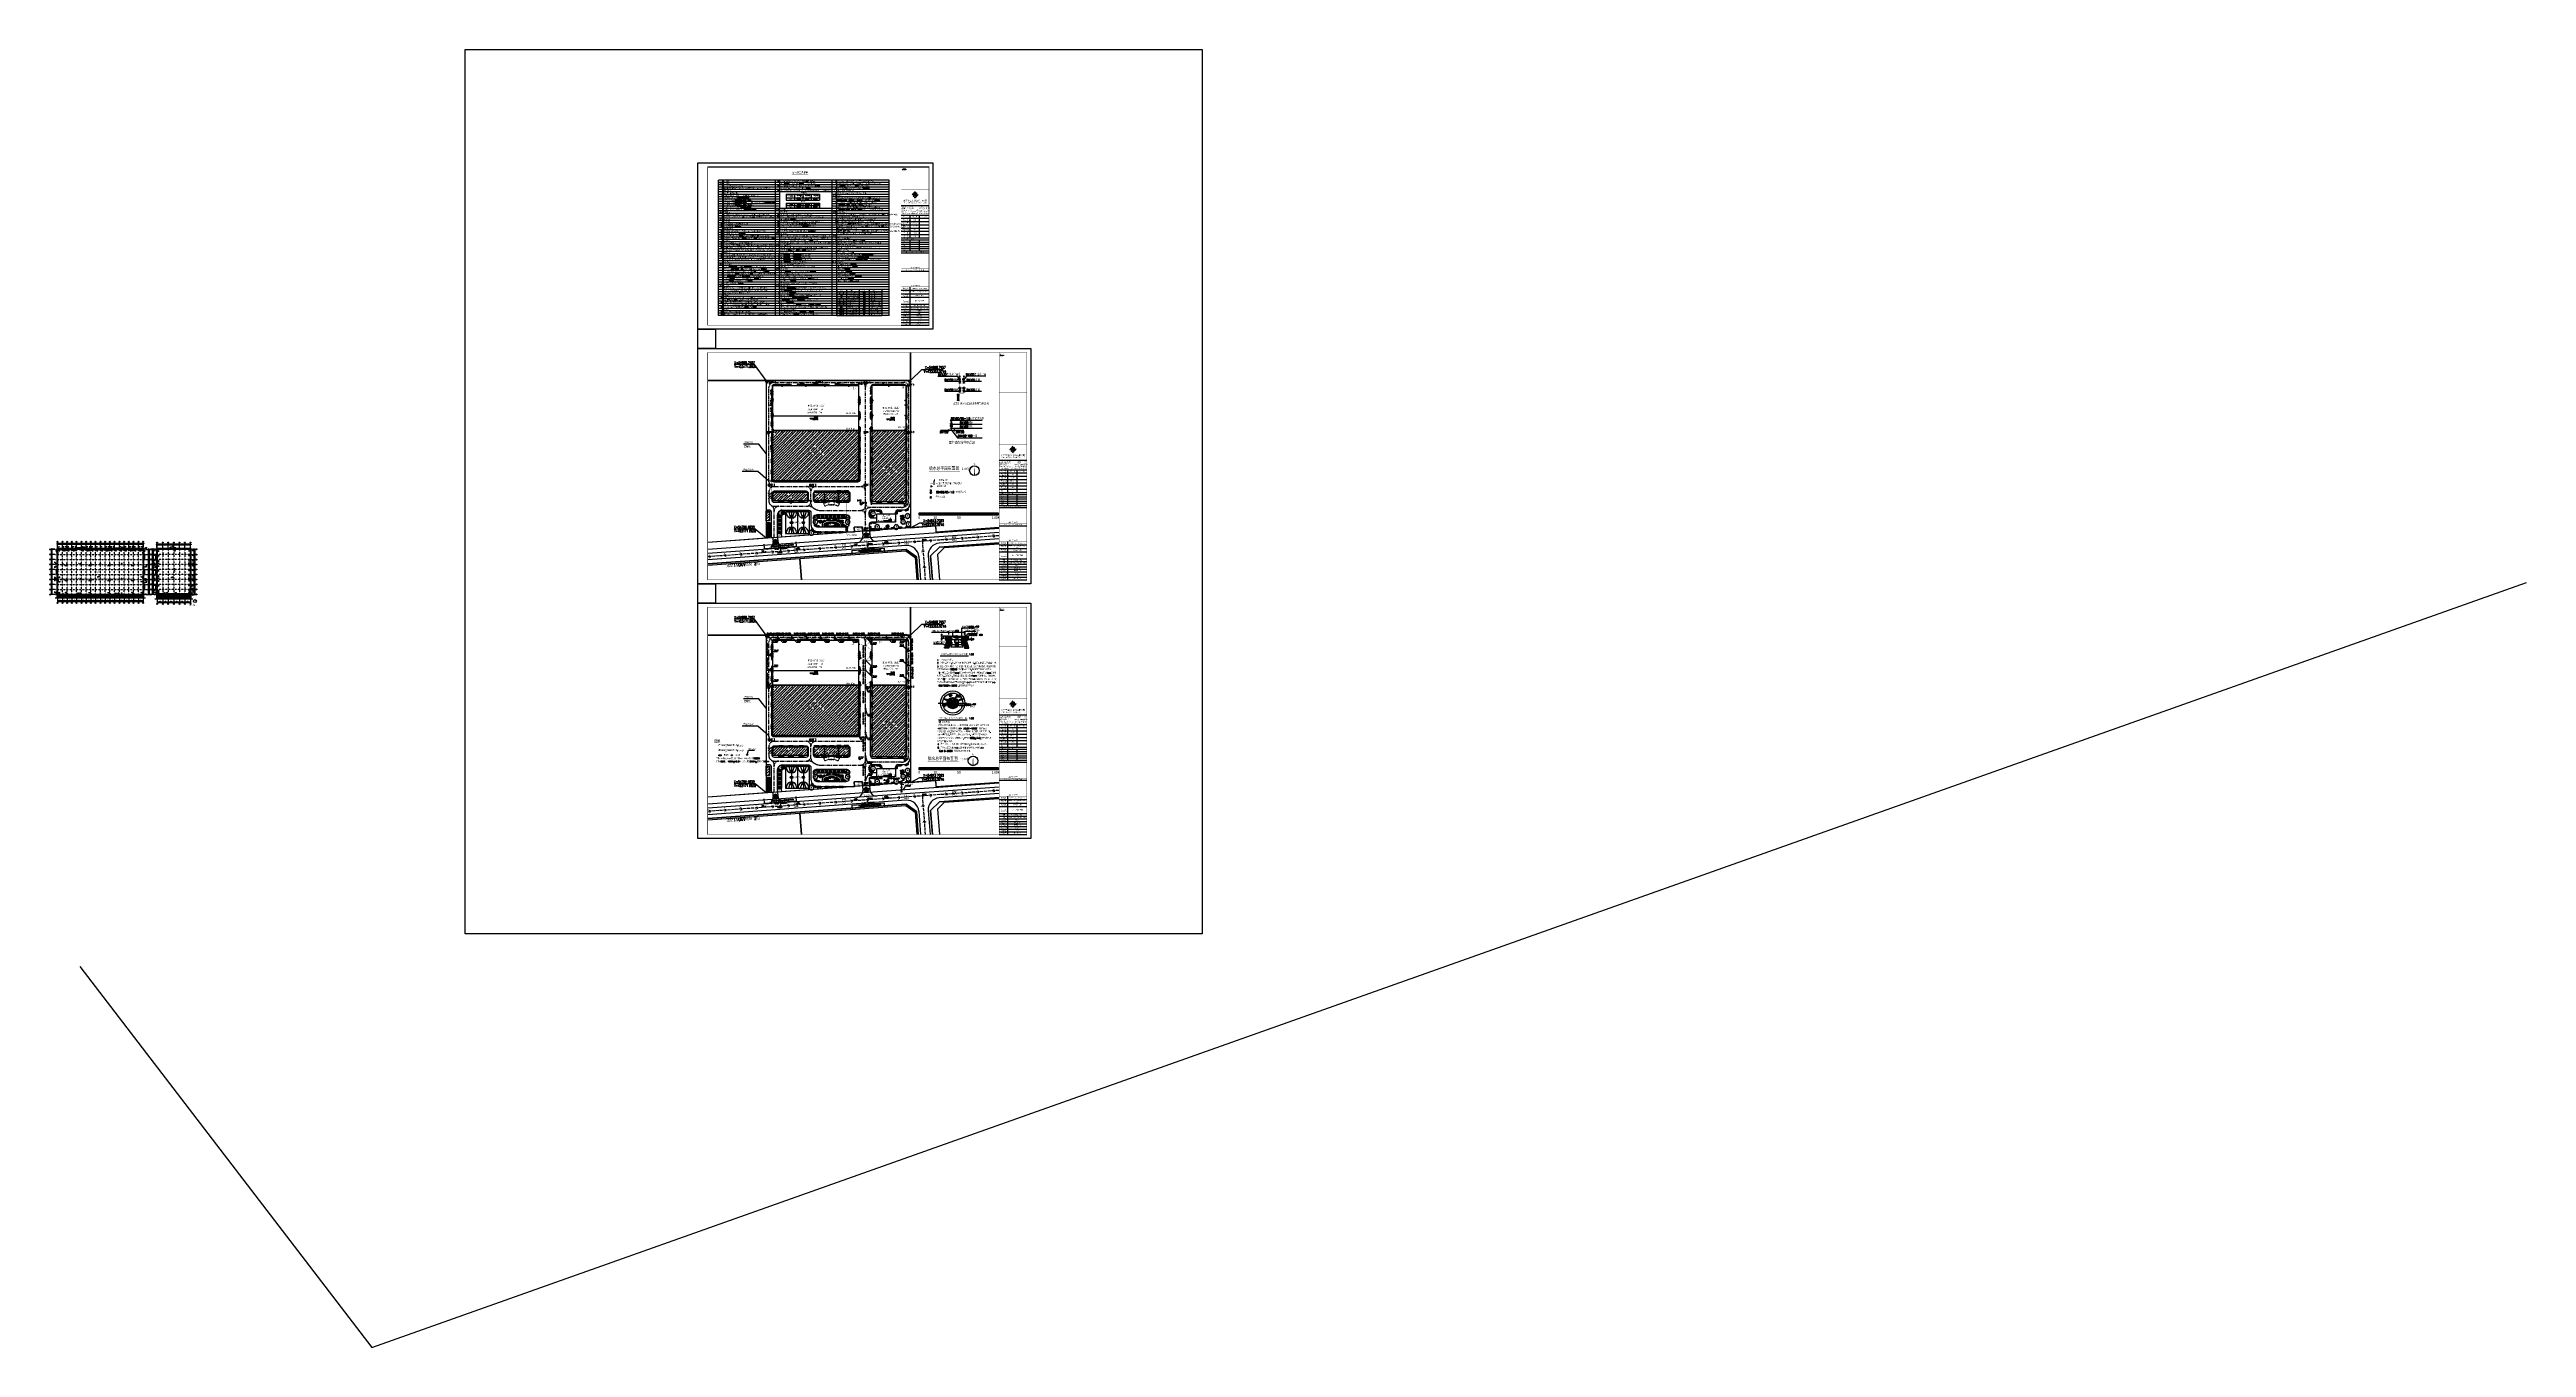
# Model space of a CAD drawing. Header units: millimetres. Extents: x 422266 to 846701, y 53777 to 109039.
# Drawn here: x 422266 to 425394, y 53777 to 55417 of the extents above.
import ezdxf
from ezdxf.enums import TextEntityAlignment as Align

# ---------------------------------------------------------------- set-up
doc = ezdxf.new("R2010")
doc.units = ezdxf.units.MM
for name, pattern in [('ACAD_ISO10W100', [18, 12, -3, 0, -3]), ('CENTER', [2, 1.25, -0.25, 0.25, -0.25]), ('CENTERX2', [4, 2.5, -0.5, 0.5, -0.5]), ('CONTINOUS', [0]), ('DASH', [0.35, 0.25, -0.1]), ('DASHED', [15, 12, -3]), ('DASHED2', [0.375, 0.25, -0.125]), ('DOT2', [0.125, 0, -0.125]), ('DOTE', [2.42, 2, -0.2, 0.02, -0.2]), ('X3', [5, 4, -1])]:
    doc.linetypes.add(name, pattern=pattern)
for name, color, linetype in [('0 - 填充', 251, 'Continuous'), ('0 - 建筑控制线', 40, 'Continuous'), ('0 - 绿化2', 74, 'Continuous'), ('0 - 规划--用地红线', 6, 'Continuous'), ('0000-填充', 187, 'Continuous'), ('0000-绘图辅助线', 8, 'CENTER'), ('0000-部件-井体部分', 7, 'Continuous'), ('0000-部件-井盖设施', 2, 'Continuous'), ('0000-部件名称', 7, 'Continuous'), ('0000-部件字体标注', 3, 'Continuous'), ('0000-部件线性标注', 2, 'Continuous'), ('0000-防护网部分', 44, 'Continuous'), ('0000-阴影', 8, 'Continuous'), ('0P-DIMENSION', 201, 'Continuous'), ('AXIS_TEXT', 7, 'Continuous'), ('AXIS_外部', 171, 'Continuous'), ('COLUMN', 2, 'Continuous'), ('DIM_COOR', 171, 'Continuous'), ('DIM_ELEV', 171, 'Continuous'), ('DIM_LEAD', 171, 'Continuous'), ('DIM_SYMB', 171, 'Continuous'), ('DIM_TEXT', 7, 'Continuous'), ('DIM_消防', 3, 'Continuous'), ('DIM_雨水', 3, 'Continuous'), ('DN_DIM', 3, 'Continuous'), ('DN_G', 4, 'Continuous'), ('DOTE', 8, 'DOTE'), ('EQ-室外', 32, 'Continuous'), ('EQUIP_消火栓', 7, 'Continuous'), ('EQUIP_消防', 7, 'Continuous'), ('EQUIP_阀门', 7, 'Continuous'), ('GL_DIM', 3, 'Continuous'), ('GROUND', 150, 'Continuous'), ('JZ__灭火器', 6, 'Continuous'), ('LV', 8, 'Continuous'), ('lvhua', 7, 'Continuous'), ('PIPE-废水', 31, 'Continuous'), ('PIPE-污水', 6, 'Continuous'), ('PIPE-消防', 1, 'Continuous'), ('PIPE-给水', 3, 'Continuous'), ('PIPE-雨水', 4, 'Continuous'), ('PKNG-TSRP', 83, 'Continuous'), ('PUB_TEXT', 7, 'Continuous'), ('PUB_TITLE', 4, 'Continuous'), ('Road-zx', 6, 'Continuous'), ('TEXT_消防', 7, 'Continuous'), ('TEXT_雨水', 7, 'Continuous'), ('TK', 4, 'Continuous'), ('TREE', 3, 'Continuous'), ('TWT_TEXT', 7, 'Continuous'), ('TWT_室外', 8, 'Continuous'), ('TWT_雨水口', 4, 'Continuous'), ('VALVE_消防', 7, 'Continuous'), ('VALVE_给水', 7, 'Continuous'), ('VPIPE-消防', 1, 'Continuous'), ('VPIPE-雨水', 4, 'Continuous'), ('WALL-PARAPET', 6, 'Continuous'), ('WELL_废水', 31, 'Continuous'), ('WELL_污水', 6, 'Continuous'), ('WELL_雨水', 4, 'Continuous'), ('WINDOW', 140, 'Continuous'), ('WINDOW_TEXT', 7, 'Continuous'), ('WP_F', 1, 'Continuous'), ('WP_F_PJ', 7, 'Continuous'), ('WP_G', 6, 'Continuous'), ('WP_G_PJ', 7, 'Continuous'), ('WS_', 2, 'Continuous'), ('YS_GJ', 7, 'Continuous'), ('ZDH', 1, 'Continuous'), ('围墙线', 32, 'Continuous'), ('建设布局', 7, 'Continuous'), ('景观设计-硬质', 128, 'Continuous'), ('标高', 83, 'Continuous'), ('给水', 3, 'Continuous'), ('规划110kV线路', 255, 'Continuous'), ('路名', 7, 'Continuous'), ('道路', 5, 'Continuous'), ('道路线', 140, 'Continuous'), ('道路网', 7, 'Continuous'), ('高程设计数据', 7, 'Continuous')]:
    doc.layers.add(name, color=color, linetype=linetype)
doc.layers.add('0 - 已设计道路边线', color=140, linetype='Continuous', lineweight=50)
doc.layers.add('04虚线', color=2, linetype='DASHED', lineweight=9)
doc.styles.add('-宋体', font='', dxfattribs={"width": 0.8})
doc.styles.add('_HZTXT', font='TXT', dxfattribs={"width": 0.8, "bigfont": 'HZTXT'})
doc.styles.add('_TCH_AXIS', font='COMPLEX', dxfattribs={"bigfont": 'GBCBIG'})
doc.styles.add('_TCH_DIM', font='SIMPLEX', dxfattribs={"bigfont": 'GBCBIG'})
doc.styles.add('_TCH_DIM_T3', font='SIMPLEX', dxfattribs={"width": 0.705882, "bigfont": 'GBCBIG'})
doc.styles.add('_TCH_WINDOW', font='SIMPLEX', dxfattribs={"height": 3.5, "bigfont": 'GBCBIG'})
doc.styles.add('_TWT_CIRCLE', font='COMPLEX', dxfattribs={"width": 1.1, "height": 3, "bigfont": 'HZTXT'})
doc.styles.add('_TWT_DIM', font='SIMPLEX', dxfattribs={"width": 0.8, "height": 3.5, "bigfont": 'HZTXT'})
doc.styles.add('_TWT_PIPEDN', font='SIMPLEX', dxfattribs={"width": 0.8, "height": 3, "bigfont": 'HZTXT'})
doc.styles.add('_TWT_PIPETEXT', font='COMPLEX', dxfattribs={"width": 0.8, "height": 2.5, "bigfont": 'HZTXT'})
doc.styles.add('_TWT_SERIAL', font='COMPLEX', dxfattribs={"width": 0.8, "height": 3, "bigfont": 'HZTXT'})
doc.styles.add('COMPLEX', font='COMPLEX')
doc.styles.add('DIM_FONT', font='SIMPLEX', dxfattribs={"width": 0.7, "bigfont": 'GBCBIG'})
doc.styles.add('HT', font='simhei.ttf', dxfattribs={"width": 0.8})
doc.styles.add('HZ', font='rs.shx', dxfattribs={"width": 0.8, "bigfont": 'hztxt.shx'})
doc.styles.add('ROMANS', font='ROMANS.shx', dxfattribs={"width": 0.8})
doc.styles.get("Standard").update_dxf_attribs({"font": 'txt', "bigfont": 'gbcbig.shx'})
doc.styles.add('TSSD_REIN', font='tssdeng.shx', dxfattribs={"width": 0.7, "bigfont": 'tssdchn.shx'})
doc.styles.add('图框字体', font='', dxfattribs={"width": 0.8})
doc.styles.add('图签宋体', font='', dxfattribs={"height": 300})
doc.styles.add('图签黑体', font='simhei.ttf', dxfattribs={"height": 550})
doc.styles.add('宋', font='', dxfattribs={"width": 0.8})
doc.styles.add('等线体', font='simhei.ttf')
doc.styles.get('-宋体').set_extended_font_data('SimSun')
doc.styles.get('图框字体').set_extended_font_data('NSimSun')
doc.styles.get('图签宋体').set_extended_font_data('NSimSun')
doc.styles.get('宋').set_extended_font_data('SimSun')
doc.linetypes.add('FENCELINE2', pattern='A,6.35,-2.54,[132,ltypeshp.shx,S=2.54,R=0,X=-2.54,Y=0],-2.54,25.4', length=36.83)
doc.dimstyles.new('_TCH_ARCH&&150', dxfattribs={"dimtxt": 446.25, "dimasz": 150, "dimexe": 375, "dimexo": 450, "dimgap": 150, "dimtad": 1, "dimdec": 0, "dimzin": 0, "dimdsep": 46, "dimtxsty": '_TCH_DIM_T3', "dimblk": 'ARCHTICK', "dimcen": 0.09, "dimclrt": 7, "dimazin": 2, "dimtfac": 1, "dimtdec": 0, "dimtix": 1, "dimtmove": 2, "dimatfit": 3, "dimfxl": 0, "dimtolj": 1, "dimtzin": 0, "dimarcsym": 0})
pattern_1 = [(45, (0, 0), (-3.367596045, 3.367596045), []), (45, (3.3676, 0), (-3.367596045, 3.367596045), [5.953125, -1.190625, 0, -1.190625])]
pattern_2 = [(45, (0, -321.722), (-3.367596045, 3.367596045), []), (45, (3.3676, -321.722), (-3.367596045, 3.367596045), [5.953125, -1.190625, 0, -1.190625])]

# ---------------------------------------------------------------- blocks, each defined once
blk = doc.blocks.new('A$C37C4632B')
at = {"layer": 'lvhua', "const_width": 200}
for points in [[(3796, 14513), (103, 12840), (349, 8217), (2278, 5166), (2117, 1955), (4079, 101), (6939, 188), (7983, 3239)], [(4391, 22560), (3229, 20511), (2085, 18543), (3038, 15940), (5263, 11751), (5516, 9084), (3991, 6862), (5071, 3688), (8503, 2990), (10092, 5529), (8884, 14036), (8250, 21590), (6655, 24272), (4382, 24133), (4391, 22560)]]:
    blk.add_lwpolyline(points, dxfattribs=at)
at = {"layer": 'lvhua', "color": 8, "const_width": 50}
for points in [[(2278, 5166), (2559, 8577), (1905, 10686)], [(4516, 22412), (5873, 20804), (6778, 18042)], [(5095, 3841), (7281, 6577), (6929, 12504), (4818, 17074)]]:
    blk.add_lwpolyline(points, dxfattribs=at)
blk = doc.blocks.new('cp')
blk.add_line((49359.9, 21065.1), (49359.9, 21065.1))
at = {"layer": '围墙线', "linetype": 'Continuous'}
for p, q in [((49359.9, 21072.1), (49358.9, 21071.6)), ((49358.9, 21071.6), (49359.9, 21071.1)), ((49359.9, 21071.1), (49358.9, 21070.6)), ((49358.9, 21070.6), (49359.9, 21070.1)), ((49359.9, 21070.1), (49358.9, 21069.6)), ((49358.9, 21069.6), (49359.9, 21069.1)), ((49359.9, 21069.1), (49358.9, 21068.6)), ((49359.9, 21069.1), (49358.9, 21068.6)), ((49358.9, 21068.6), (49359.9, 21068.1)), ((49358.9, 21068.6), (49359.9, 21068.1)), ((49359.9, 21068.1), (49358.9, 21067.6)), ((49358.9, 21067.6), (49359.9, 21067.1)), ((49359.9, 21067.1), (49358.9, 21066.6)), ((49358.9, 21066.6), (49359.9, 21066.1)), ((49359.9, 21066.1), (49358.9, 21065.6)), ((49358.9, 21065.6), (49359.9, 21065.1)), ((49359.9, 21065.1), (49358.9, 21065.1)), ((49358.9, 21065.1), (49358.9, 21054.1)), ((49358.9, 21054.1), (49359.9, 21054.1)), ((49359.3, 21065.1), (49359.3, 21054.1)), ((49359.6, 21065.1), (49359.6, 21054.1)), ((49359.9, 21054.1), (49359.9, 21065.1))]:
    blk.add_line(p, q, dxfattribs=at)
blk = doc.blocks.new('JTTT')
h = blk.add_hatch(color=1)
h.paths.add_polyline_path([(-3, -2.4), (-3, -3.6), (3, -3.6), (3, -2.4), (4.7, -2.4), (0, 0), (-4.7, -2.4)])
h.paths.add_polyline_path([(3, -5.6), (-3, -5.6), (-3, -4.4), (3, -4.4)])
h.paths.add_polyline_path([(3, -7.6), (-3, -7.6), (-3, -6.4), (3, -6.4)])
blk.add_lwpolyline([(-3, -2.4), (-3, -3.6), (3, -3.6), (3, -2.4), (4.7, -2.4), (0, 0), (-4.7, -2.4), (-3, -2.4)])
for points in [[(3, -5.6), (-3, -5.6), (-3, -4.4), (3, -4.4)], [(3, -7.6), (-3, -7.6), (-3, -6.4), (3, -6.4)]]:
    blk.add_lwpolyline(points, close=True)
blk = doc.blocks.new('$plan$00003853')
at = {"layer": '0 - 绿化2', "color": 8}
blk.add_lwpolyline([(227, 1020, -0.06477873), (482, 928, -0.14050179), (396, 691, 0.02269336), (675, 782, -0.07945168), (887, 533, 0.1678905), (592, 468, 0.02731516), (999, 345, -0.17227723), (998, -362, -0.0667229), (654, -389, -0.0623047), (849, -572, -0.09134196), (592, -836, -0.14343884), (285, -705, 0.21329345), (366, -986, -0.06819103), (89, -1047, -0.27875361), (-132, -757, 0.22121021), (-146, -1029, -0.08106848), (-464, -929, 0.03482182), (-501, -626, 0.43176803), (-644, -818, -0.13444502), (-967, -375, -0.05482892), (-808, -178, 0.035323), (-1051, -141, -0.1158472), (-1001, 342), (-767, 368), (-931, 457, -0.12078954), (-611, 836, -0.1929538), (-378, 705, 0.24867036), (-432, 953, -0.10975401), (15, 1047, -0.04556295), (77, 823, 0.16612644)], format="xyb", close=True, dxfattribs=at)
blk.add_circle((13, -7), 75.6, dxfattribs=at)
blk = doc.blocks.new('BRANCHD', base_point=(0.5, 0.5))
for p, q in [((1, 0.7), (0.9, 0.8)), ((1, 0.7), (1, 0.7)), ((1, 0.7), (1, 0.7)), ((1, 0.7), (1, 0.7)), ((1, 0.6), (1, 0.7)), ((1, 0.6), (1, 0.6)), ((1, 0.6), (1, 0.6)), ((1, 0.6), (1, 0.6)), ((1, 0.6), (1, 0.6)), ((1, 0.6), (1, 0.6)), ((1, 0.5), (1, 0.6)), ((1, 0.5), (1, 0.5))]:
    blk.add_line(p, q)
blk = doc.blocks.new('M_F16')
at = {"xscale": 1016, "yscale": 1016, "zscale": 1016}
for rotation in [150, 180, 120, 90, 59.99999999999999, 30, 330.0000000000001, 210, 240, 270, 300.0000000000001]:
    blk.add_blockref('BRANCHD', (3, 9), dxfattribs=dict(at, rotation=rotation))
blk.add_blockref('BRANCHD', (3, 9), dxfattribs=at)
at = {"width": 0.8, "flags": 9}
for tag in ['YSIZE', 'XSIZE']:
    blk.add_attdef(tag, (0, 0), '', height=0.2, dxfattribs=at)
blk = doc.blocks.new('SHU1')
at = {"layer": 'LV', "color": 8}
for radius in [137, 92.1]:
    blk.add_circle((214, 644), radius, dxfattribs=at)
at = {"layer": 'LV', "color": 8, "xscale": 4.5, "yscale": 4.5, "zscale": 4.5}
blk.add_blockref('M_F16', (267, 678), dxfattribs=at)
blk = doc.blocks.new('A$C7F6F64A1')
h = blk.add_hatch(color=256)
h.paths.add_polyline_path([(21, 7.3), (1, 7.3), (1, 5.8), (21, 5.8)])
h.paths.add_polyline_path([(51, 8.8), (21, 8.8), (21, 7.3), (51, 7.3)])
h.paths.add_polyline_path([(101, 7.3), (51, 7.3), (51, 5.8), (101, 5.8)])
for p, q in [((1, 5.8), (1, 8.8)), ((1, 7.3), (101, 7.3)), ((21, 5.8), (21, 8.8)), ((51, 5.8), (51, 8.8))]:
    blk.add_line(p, q)
blk.add_lwpolyline([(1, 8.8), (101, 8.8), (101, 5.8), (1, 5.8)], close=True)
at = {"layer": 'PUB_TEXT', "style": 'HT', "width": 0.8}
for s, p in [('0', (0, 0.8)), ('20', (19, 0.8)), ('50', (48.9, 0.8)), ('100M', (92.9, 0.8))]:
    blk.add_text(s, height=3.76, dxfattribs=at).set_placement(p)
blk = doc.blocks.new('$plan$00001328')
at = {"layer": '道路线', "color": 8}
for p, q in [((-2279, 116), (-2219, 807)), ((-2254, 116), (-2194, 806)), ((-2219, 807), (-1493, 889)), ((-1551, 693), (-2199, 695)), ((-1707, 230), (-1717, -16)), ((-1667, 459), (-1707, 230)), ((-1551, 693), (-1667, 459)), ((-1508, 707), (-1562, 671)), ((-1493, 889), (-1285, 919)), ((-979, 619), (-1374, 729)), ((-1053, 923), (-878, 906)), ((-1023, 812), (1078, 831)), ((-582, 620), (-1023, 812)), ((-1019, -34), (-1015, 284)), ((-1015, 284), (-979, 619)), ((626, 562), (-988, 538)), ((-878, 906), (1645, 899)), ((6, 627), (-582, 620)), ((-21, 822), (6, 627)), ((116, 823), (74, 627)), ((623, 633), (74, 627)), ((223, 404), (223, -456)), ((586, 444), (263, 444)), ((1224, 895), (623, 633)), ((1249, 767), (626, 562)), ((626, -456), (626, 404)), ((810, 258), (722, 594)), ((822, -38), (810, 258)), ((1370, 583), (1207, 751)), ((2643, 745), (1249, 767)), ((2844, 342), (1302, 653)), ((1448, 334), (1370, 583)), ((1469, -41), (1448, 334)), ((1645, 899), (2034, 915)), ((2034, 915), (2086, 904)), ((2427, 855), (2086, 904)), ((2367, 864), (2369, 870)), ((2369, 870), (2650, 842)), ((2604, 806), (2427, 855)), ((2787, 351), (2640, 772)), ((2720, 782), (2894, 148)), ((2762, 16), (2740, 362)), ((2816, 347), (2866, 112)), ((-2279, -163), (-2219, -855)), ((-2254, -163), (-2194, -854)), ((-2219, -855), (-1493, -937)), ((-1551, -741), (-2199, -743)), ((-1706, -277), (-1717, -32)), ((-1667, -507), (-1707, -277)), ((-1551, -741), (-1667, -507)), ((-1508, -755), (-1562, -719)), ((-1493, -937), (-1285, -966)), ((-1374, -776), (-1374, -777)), ((-979, -667), (-1371, -776)), ((-1053, -971), (-878, -954)), ((-582, -668), (-1023, -860)), ((-1023, -860), (1078, -879)), ((-1019, -14), (-1015, -332)), ((-1015, -332), (-979, -667)), ((626, -610), (-988, -585)), ((-878, -954), (1645, -947)), ((8, -674), (-582, -668)), ((-17, -869), (8, -674)), ((623, -681), (73, -675)), ((111, -870), (73, -675)), ((263, -496), (586, -496)), ((1224, -943), (623, -681)), ((1249, -815), (626, -610)), ((810, -306), (722, -641)), ((822, -10), (810, -306)), ((1370, -631), (1207, -799)), ((2643, -793), (1249, -815)), ((2844, -390), (1302, -701)), ((1448, -382), (1370, -630)), ((1469, -7), (1448, -382)), ((1645, -947), (2034, -963)), ((2034, -963), (2086, -952)), ((2427, -903), (2086, -952)), ((2367, -911), (2369, -918)), ((2369, -918), (2650, -889)), ((2604, -854), (2427, -903)), ((2787, -399), (2640, -820)), ((2720, -830), (2894, -195)), ((2762, -64), (2740, -410)), ((2816, -395), (2866, -160))]:
    blk.add_line(p, q, dxfattribs=at)
blk.add_circle((2608, -21), 62.7, dxfattribs=at)
for centre, radius, start, end in [((-665, -24), 1620, 175.059237, 184.940763), ((-640, -24), 1620, 175.059237, 184.940763), ((-1418, 573), 162, 74.469362, 123.735927), ((-1148, -44), 972, 84.374284, 98.071591), ((263, 404), 40, 90, 180), ((586, 404), 40, 0, 90), ((-191, -40), 1591, 331.455965, 29.522663), ((2589, 754), 54, 19.210618, 74.51383), ((2642, 761), 81, 15.338527, 84.189803), ((2115, -24), 648, 356.473514, 3.526486), ((2233, -24), 648, 347.905243, 12.094757), ((2269, -24), 648, 344.661473, 15.338527), ((-1418, -621), 162, 236.264046, 286.819829), ((-1148, -4), 972, 261.928409, 275.625716), ((263, -456), 40, 180, 270), ((586, -456), 40, 270, 0), ((2589, -802), 54, 285.48617, 340.789382), ((2642, -809), 81, 275.810197, 344.661473)]:
    blk.add_arc(centre, radius, start, end, dxfattribs=at)
blk = doc.blocks.new('$JIEG1')
at = {"color": 0, "linetype": 'Continuous'}
blk.add_arc((0, 0), 0.5, 59.6885, 300.3115, dxfattribs=at)
at = {"color": 0}
blk.add_point((0, 0), dxfattribs=at)
blk = doc.blocks.new('$FL')
for p, q in [((-0.5, -0.5), (-0.5, 0.5)), ((-0.5, 0.5), (0.5, 0.5)), ((0.5, 0.5), (0.5, -0.5)), ((0.5, -0.5), (-0.5, -0.5))]:
    blk.add_line(p, q)
blk = doc.blocks.new('$VA028_1')
for p, q in [((-0.5, -0.5), (-0.5, 0.5)), ((0.5, -0.5), (0.5, 0.5))]:
    blk.add_line(p, q)
blk.add_circle((0, 0), 0.5)
at = {"style": 'HZ', "width": 0.7, "flags": 1}
for tag in ['UNIT', 'WHAT', 'SPEC']:
    blk.add_attdef(tag, (0, 0), '', height=0.001, dxfattribs=at)
blk = doc.blocks.new('$VA003_1')
blk.add_line((0, -0.3), (0, 0.3))
blk.add_lwpolyline([(-0.5, 0.4), (-0.5, -0.4), (0.5, 0.4), (0.5, -0.4)], close=True)
at = {"width": 0.7, "flags": 1}
for tag in ['UNIT', 'WHAT', 'SPEC']:
    blk.add_attdef(tag, (0, 0), '', height=0.001, dxfattribs=at)
blk = doc.blocks.new('$QC001_2')
blk.add_line((-141, 59), (141, 341))
at = {"const_width": 200}
blk.add_lwpolyline([(71, 271, 0.6681786), (-100, 200, 0.1989124), (-71, 129, 1)], format="xyb", dxfattribs=at)
blk.add_circle((0, 200), 200)
at = {"style": 'HZ', "flags": 1}
for tag in ['UNIT', 'WHAT', 'SPEC']:
    blk.add_attdef(tag, (0, 0), '', height=0.0008, dxfattribs=at)
blk = doc.blocks.new('13124')
at = {"layer": 'DN_G', "elevation": 207178}
for points in [[(441606.5, 3384330.3), (441614.8, 3384330.3), (441650.9, 3384330.3)], [(441606.5, 3384324.5), (441614.8, 3384324.5), (441650.9, 3384324.5)], [(441605.7, 3384315.7), (441614.8, 3384304.9), (441650.9, 3384304.9)], [(441606.5, 3384318.7), (441614.8, 3384318.7), (441650.9, 3384318.7)]]:
    blk.add_lwpolyline(points, dxfattribs=at)
at = {"layer": 'WP_G'}
for p, q in [((441605.7, 3384328.1, 207178), (441605.7, 3384329, 207178)), ((441605.7, 3384325.1, 207178), (441605.7, 3384327.3, 207178)), ((441605.7, 3384321.1, 207178), (441605.7, 3384322.2, 207178)), ((441589.7, 3384315.7, 207178), (441601.8, 3384315.7, 207178)), ((441602.5, 3384315.7, 207178), (441605.7, 3384315.7, 207178)), ((441605.7, 3384315.7, 207178), (441605.7, 3384318.8, 207178)), ((441605.7, 3384315.7, 207178), (441610, 3384315.7, 207178)), ((441610.8, 3384315.7, 207178), (441623.8, 3384315.7, 207178))]:
    blk.add_line(p, q, dxfattribs=at)
at = {"layer": 'WP_F_PJ', "xscale": 0.006481481567844749, "yscale": 0.006481481567844749, "zscale": 0.006481481567844749}
blk.add_blockref('$QC001_2', (441605.7, 3384329, 207178), dxfattribs=at)
at = {"layer": 'WP_G', "color": 7}
for p, xscale, yscale, zscale, rotation in [((441605.7, 3384327.3, 207178), 1.555555555852233, 1.555555555852233, 1.555555555852233, 270), ((441601.8, 3384315.7, 207178), 1.555555555518642, 1.555555555518642, 1.555555555518642, 180), ((441610, 3384315.7, 207178), 1.555555555518642, 1.555555555518642, 1.555555555518642, 180)]:
    blk.add_blockref('$JIEG1', p, dxfattribs=dict(at, xscale=xscale, yscale=yscale, zscale=zscale, rotation=rotation))
at = {"layer": 'WP_G_PJ', "yscale": 2.333333333333345}
for name, p, xscale, zscale, rotation in [('$FL', (441605.7, 3384325.3, 207178), 0.5185185192108155, 0.5185185192108155, 90), ('$VA028_1', (441605.7, 3384323.9, 207178), 2.333333333333345, 2.333333333333345, 90), ('$FL', (441605.7, 3384322.5, 207178), 0.5185185192108155, 0.5185185192108155, 270), ('$FL', (441605.7, 3384321.4, 207178), 0.5185185192108155, 0.5185185192108155, 90), ('$FL', (441605.7, 3384318.5, 207178), 0.5185185192108155, 0.5185185192108155, 270), ('$VA003_1', (441605.7, 3384320, 207178), 2.333333333333345, 2.333333333333345, 90)]:
    blk.add_blockref(name, p, dxfattribs=dict(at, xscale=xscale, zscale=zscale, rotation=rotation))
at = {"layer": 'DN_G', "style": '_HZTXT', "width": 0.8}
for s, height, p in [('SS100/65-1.6地上式消火栓', 3.111, (441629.2, 3384331.4, 207178)), ('DN100软接', 3.11, (441627.4, 3384325.5, 207178)), ('DN100闸阀', 3.11, (441627.4, 3384319.8, 207178)), ('DN150*100三通', 3.111, (441629.2, 3384306, 207178))]:
    blk.add_text(s, height=height, dxfattribs=at).set_placement(p, align=Align.CENTER)
for p in [(441594.8, 3384313.1, 207178), (441618.4, 3384313.1, 207178)]:
    blk.add_text('DN150', height=3.11, dxfattribs=at).set_placement(p, align=Align.MIDDLE)
at = {"layer": 'TWT_TEXT', "linetype": 'Continuous', "style": '_TWT_DIM', "width": 0.8}
blk.add_text('室外消火栓节点详图', height=3.84, dxfattribs=at).set_placement((441602.2, 3384295.6, 207385.4))
blk = doc.blocks.new('$QC035_1')
blk.add_line((-93, -93), (93, 93))
blk.add_lwpolyline([(93, 93, 0, 50, 0), (-13, 22, 50, 50, 0)], format="xyseb")
blk.add_circle((0, 0), 150)
at = {"style": 'HZ', "flags": 1}
for tag in ['UNIT', 'WHAT', 'SPEC']:
    blk.add_attdef(tag, (0, 0), '', height=0.001, dxfattribs=at)
blk = doc.blocks.new('$VALVE$00000656')
for p, q in [((-113, 110), (-113, -100)), ((118, -164), (-119, -164))]:
    blk.add_line(p, q)
blk.add_lwpolyline([(119, 5, 203, 0, 0), (-113, 5, 0, 0, 0)], format="xyseb")
blk.add_lwpolyline([(119, 107), (-113, 5), (119, -97)], close=True)
for p in [(-113, 5), (119, 5)]:
    blk.add_point(p)
blk.add_solid([(-44, -164), (-44, -139), (-119, -164)])
blk = doc.blocks.new('131445')
at = {"linetype": 'Continuous', "ltscale": 2000}
for p, q in [((441693.6, 3384340.2, 207178), (441697.4, 3384334.6)), ((441709.7, 3384340.2, 207178), (441705.9, 3384334.6))]:
    blk.add_line(p, q, dxfattribs=at)
at = {"layer": 'DN_G', "elevation": 207178}
for points in [[(441659.7, 3384340.2), (441693.6, 3384340.2)], [(441697.5, 3384330.5), (441671.6, 3384330.5)], [(441697.5, 3384313.2), (441671.6, 3384313.2)], [(441736, 3384330.5), (441705.8, 3384330.5)], [(441736, 3384313.2), (441705.8, 3384313.2)], [(441743.6, 3384340.2), (441709.7, 3384340.2)]]:
    blk.add_lwpolyline(points, dxfattribs=at)
at = {"layer": 'PIPE-消防', "linetype": 'Continuous', "ltscale": 10, "const_width": 0.175}
for points in [[(441698, 3384340), (441698, 3384346.7)], [(441705.2, 3384340), (441705.2, 3384346.7)], [(441698, 3384336), (441698, 3384339.2)], [(441698, 3384331.1), (441698, 3384333.2)], [(441698, 3384320.9), (441698, 3384328.4)], [(441698, 3384315.8), (441698, 3384317.4)], [(441698, 3384295.6), (441698, 3384311.9)], [(441705.2, 3384309.5), (441698, 3384309.5)], [(441705.2, 3384331.1), (441705.2, 3384339.2)], [(441705.2, 3384320.9), (441705.2, 3384328.4)], [(441705.2, 3384315.8), (441705.2, 3384317.4)], [(441705.2, 3384309.5), (441705.2, 3384311.9)]]:
    blk.add_lwpolyline(points, dxfattribs=at)
at = {"layer": 'VALVE_消防', "linetype": 'Continuous', "xscale": 0.012, "yscale": 0.012, "zscale": 0.012, "rotation": 270}
for p in [(441698, 3384334.6), (441705.2, 3384334.6)]:
    blk.add_blockref('$VALVE$00000656', p, dxfattribs=at)
at = {"layer": 'WP_F', "color": 7, "xscale": 1.777777778116862, "yscale": 1.777777778116862, "zscale": 1.777777778116862, "rotation": 270}
for p in [(441698, 3384339.2, 207178), (441705.2, 3384339.2, 207178)]:
    blk.add_blockref('$JIEG1', p, dxfattribs=at)
at = {"layer": 'WP_F_PJ', "yscale": 2.666666666666667}
for name, p, xscale, zscale, rotation in [('$FL', (441698, 3384331.4, 207178), 0.5925925933837891, 0.5925925933837891, 89.99999999999999), ('$FL', (441698, 3384328.1, 207178), 0.5925925933837891, 0.5925925933837891, 270), ('$FL', (441698, 3384315.5, 207178), 0.5925925933837891, 0.5925925933837891, 89.99999999999999), ('$FL', (441698, 3384312.2, 207178), 0.5925925933837891, 0.5925925933837891, 270), ('$VA003_1', (441698, 3384329.7, 207178), 2.666666666666667, 2.666666666666667, 89.99999999999999), ('$VA003_1', (441698, 3384313.8, 207178), 2.666666666666667, 2.666666666666667, 89.99999999999999), ('$FL', (441705.2, 3384331.4, 207178), 0.5925925933837891, 0.5925925933837891, 89.99999999999999), ('$FL', (441705.2, 3384328.1, 207178), 0.5925925933837891, 0.5925925933837891, 270), ('$FL', (441705.2, 3384315.5, 207178), 0.5925925933837891, 0.5925925933837891, 89.99999999999999), ('$FL', (441705.2, 3384312.2, 207178), 0.5925925933837891, 0.5925925933837891, 270), ('$VA003_1', (441705.2, 3384329.7, 207178), 2.666666666666667, 2.666666666666667, 89.99999999999999), ('$VA003_1', (441705.2, 3384313.8, 207178), 2.666666666666667, 2.666666666666667, 89.99999999999999)]:
    blk.add_blockref(name, p, dxfattribs=dict(at, xscale=xscale, zscale=zscale, rotation=rotation))
at = {"layer": 'WP_G_PJ', "xscale": 0.01185185038248698, "yscale": 0.01185185038248698, "zscale": 0.01185185038248698, "rotation": 89.99999999999999}
for p in [(441698, 3384319.1, 207178), (441705.2, 3384319.1, 207178)]:
    blk.add_blockref('$QC035_1', p, dxfattribs=at)
at = {"layer": 'DN_G', "style": '_HZTXT', "width": 0.8}
blk.add_text('DN150', height=3.11, rotation=90, dxfattribs=at).set_placement((441695, 3384302.7, 207178), align=Align.MIDDLE)
at = {"layer": 'TWT_TEXT', "linetype": 'Continuous', "style": '_TWT_DIM', "width": 0.8}
for s, p in [('DN150倒流防止器', (441677.8, 3384341, 207178)), ('DN100倒流防止器', (441726.3, 3384341, 207178)), ('DN150闸阀', (441682.9, 3384331.3, 207178)), ('DN150闸阀', (441682.9, 3384313.9, 207178)), ('DN100闸阀', (441721.3, 3384331.3, 207178)), ('DN100闸阀', (441721.3, 3384313.9, 207178))]:
    blk.add_text(s, height=3.84, dxfattribs=at).set_placement(p, align=Align.CENTER)
blk.add_text('市政自来水入口处水表井节点详图', height=3.84, dxfattribs=at).set_placement((441686.1, 3384289.5, 207385.4))
blk = doc.blocks.new('$TwtSys$00000317')
blk.add_hatch(color=256).paths.add_polyline_path([(-92, 92, 1), (92, -92)])
for p, q in [((0, 331), (-130, 331)), ((92, -92), (-92, 92)), ((0, 331), (0, 131)), ((0, 331), (130, 331))]:
    blk.add_line(p, q)
for start, end in [(135, 315), (315, 135)]:
    blk.add_arc((0, 0), 131, start, end)
blk = doc.blocks.new('A$C3ACC4A1C')
at = {"layer": 'COLUMN'}
h = blk.add_hatch(color=256, dxfattribs=at)
h.paths.add_polyline_path([(125, 400), (0, 400), (0, 388), (120, 388), (120, 200), (125, 200)])
h.paths.add_polyline_path([(250, 400), (125, 400), (125, 200), (130, 200), (130, 388), (250, 388)])
h.paths.add_polyline_path([(250, 12), (130, 12), (130, 200), (125, 200), (125, 0), (250, 0)])
h.paths.add_polyline_path([(125, 200), (120, 200), (120, 12), (0, 12), (0, 0), (125, 0)])
blk.add_lwpolyline([(0, 0), (0, 12), (120, 12), (120, 388), (0, 388), (0, 400), (250, 400), (250, 388), (130, 388), (130, 12), (250, 12), (250, 0)], close=True, dxfattribs=at)
blk = doc.blocks.new('消防软管卷盘')
blk.add_lwpolyline([(4963954, 151899), (4963954, 150312), (4964641, 150312), (4964641, 151899)], close=True)
for points, const_width in [([(4964134, 151704), (4964482, 151704)], 1), ([(4964134, 151566), (4964482, 151566)], 1), ([(4964134, 151428), (4964482, 151428)], 1), ([(4964134, 151290), (4964482, 151290)], 1), ([(4964134, 151152), (4964482, 151152)], 1), ([(4964134, 151014), (4964482, 151014)], 0.1), ([(4964134, 150876), (4964482, 150876)], 1), ([(4964134, 150738), (4964482, 150738)], 1), ([(4964150, 150600), (4964499, 150600)], 1), ([(4964150, 150462), (4964499, 150462)], 1)]:
    blk.add_lwpolyline(points, dxfattribs=dict(const_width=const_width))
for centre, start, end in [((4964134, 151636), 90, 270), ((4964134, 151360), 90, 270), ((4964134, 151084), 90, 270), ((4964134, 150808), 90, 270), ((4964150, 150532), 90, 270), ((4964482, 151498), 270, 90), ((4964482, 151222), 270, 90), ((4964482, 150946), 270, 90), ((4964499, 150670), 270, 90)]:
    blk.add_arc(centre, 69, start, end)
blk = doc.blocks.new('手提式干粉灭火器')
h = blk.add_hatch()
h.set_pattern_fill('ANSI31', color=256, scale=225.365854, style=0)
h.set_pattern_definition([(45, (276289.086, 185586.136), (-19.9197154, 19.9197154), [])])
h.paths.add_polyline_path([(72, 158), (-72, 158), (-72, 19), (72, 19)])
for points in [[(0, 303), (-175, 0), (175, 0)], [(-72, 19), (72, 19), (72, 158), (-72, 158)]]:
    blk.add_lwpolyline(points, close=True)
blk = doc.blocks.new('92623')
blk.add_lwpolyline([(8910066, 83014), (8909273, 83014), (8909273, 82670), (8910066, 82670)], close=True)
at = {"xscale": -0.5, "yscale": 0.5, "zscale": 0.5, "rotation": 89.99999999998747}
blk.add_blockref('消防软管卷盘', (8985223, 2565334), dxfattribs=at)
at = {"layer": 'JZ__灭火器', "xscale": 1.141071624, "yscale": 1.141071624, "zscale": 1.141071624, "rotation": 180}
for p in [(8909466, 83014), (8909863, 83014)]:
    blk.add_blockref('手提式干粉灭火器', p, dxfattribs=at)
blk = doc.blocks.new('$WINLIB2D$00000001')
for p, q in [((-0.5, 0.5), (0.5, 0.5)), ((-0.5, 0.5), (-0.5, -0.5)), ((0.5, 0.17), (-0.5, 0.17)), ((0.5, -0.5), (0.5, 0.5)), ((0.5, -0.17), (-0.5, -0.17)), ((-0.5, -0.5), (0.5, -0.5))]:
    blk.add_line(p, q)
blk = doc.blocks.new('$DorLib2D$00000011')
for p, q in [((-0.5, 0), (-0.43, 0)), ((-0.5, 0), (-0.5, -0.06)), ((-0.48, 0.4), (-0.47, 0.4)), ((-0.48, 0.23), (-0.47, 0.23)), ((-0.47, 0.47), (-0.47, -0.06)), ((-0.47, 0.47), (-0.43, 0.47)), ((-0.43, 0.47), (-0.43, 0)), ((-0.42, 0.4), (-0.43, 0.4)), ((-0.42, 0.23), (-0.43, 0.23)), ((0.42, 0.4), (0.43, 0.4)), ((0.42, 0.23), (0.43, 0.23)), ((0.43, 0.47), (0.43, 0)), ((0.47, 0.47), (0.43, 0.47)), ((0.5, 0), (0.43, 0)), ((0.47, 0.47), (0.47, -0.06)), ((0.48, 0.4), (0.47, 0.4)), ((0.48, 0.23), (0.47, 0.23)), ((0.5, 0), (0.5, -0.06)), ((-0.5, -0.06), (-0.47, -0.06)), ((0.5, -0.06), (0.47, -0.06))]:
    blk.add_line(p, q)
at = {"lineweight": 13}
for p, q in [((-0.48, 0.4), (-0.48, 0.23)), ((-0.42, 0.4), (-0.42, 0.23)), ((0.42, 0.4), (0.42, 0.23)), ((0.48, 0.4), (0.48, 0.23))]:
    blk.add_line(p, q, dxfattribs=at)
for centre, start, end in [((-0.47, 0), 0, 85.90396), ((0.47, 0), 94.09604, 180)]:
    blk.add_arc(centre, 0.467, start, end, dxfattribs=at)
blk = doc.blocks.new('$DorLib2D$00000130')
at = {"color": 0, "linetype": 'Continuous'}
for p, q in [((-0.53, 0.66), (-0.53, 0.51)), ((0, 0.66), (-0.53, 0.66)), ((0, 0.51), (-0.53, 0.51)), ((-0.39, 0.27), (-0.14, 0.27)), ((-0.39, 0.27), (-0.3, 0.21)), ((-0.3, 0.21), (-0.3, 0.27)), ((0, 0.51), (0, 0.66)), ((0.53, 0.66), (0, 0.66)), ((0.53, 0.51), (0, 0.51)), ((0.39, 0.27), (0.14, 0.27)), ((0.3, 0.21), (0.3, 0.27)), ((0.39, 0.27), (0.3, 0.21)), ((0.53, 0.66), (0.53, 0.51))]:
    blk.add_line(p, q, dxfattribs=at)
blk = doc.blocks.new('_AXISO')
blk.add_circle((0, 0), 0.5)
at = {"layer": 'AXIS_TEXT', "style": 'COMPLEX', "width": 1.041667}
blk.add_attdef('A', text='', height=0.56, dxfattribs=at).set_placement((-0.25, -0.28), (0.25, -0.28), align=Align.FIT)
blk = doc.blocks.new('_ArchTick')
at = {"color": 0, "linetype": 'ByBlock', "const_width": 0.15}
blk.add_lwpolyline([(-0.5, -0.5), (0.5, 0.5)], dxfattribs=at)
blk = doc.blocks.new('*D72')
at = {"layer": 'AXIS_外部', "color": 0, "lineweight": -2}
for p, q in [((440116, 62966), (440116, 58091)), ((548116, 62966), (548116, 58091)), ((440116, 58466), (548116, 58466))]:
    blk.add_line(p, q, dxfattribs=at)
at = {"layer": 'Defpoints', "color": 0}
for p in [(440116, 63416), (548116, 63416), (548116, 58466)]:
    blk.add_point(p, dxfattribs=at)
at = {"layer": 'AXIS_外部', "color": 0, "lineweight": -2, "xscale": 150, "yscale": 150, "zscale": 150, "rotation": 180}
blk.add_blockref('_ArchTick', (440116, 58466), dxfattribs=at)
at = {"layer": 'AXIS_外部', "color": 0, "lineweight": -2, "xscale": 150, "yscale": 150, "zscale": 150}
blk.add_blockref('_ArchTick', (548116, 58466), dxfattribs=at)
at = {"layer": 'AXIS_外部', "color": 7, "insert": (494116, 58839), "char_height": 446.2, "attachment_point": 5, "style": '_TCH_DIM_T3'}
blk.add_mtext('\\A1;108000', dxfattribs=at)
blk = doc.blocks.new('*D73')
at = {"layer": 'AXIS_外部', "color": 0, "lineweight": -2}
for p, q in [((440116, 62966), (440116, 59291)), ((446116, 62966), (446116, 59291)), ((440116, 59666), (446116, 59666))]:
    blk.add_line(p, q, dxfattribs=at)
at = {"layer": 'Defpoints', "color": 0}
for p in [(440116, 63416), (446116, 63416), (446116, 59666)]:
    blk.add_point(p, dxfattribs=at)
at = {"layer": 'AXIS_外部', "color": 0, "lineweight": -2, "xscale": 150, "yscale": 150, "zscale": 150, "rotation": 180}
blk.add_blockref('_ArchTick', (440116, 59666), dxfattribs=at)
at = {"layer": 'AXIS_外部', "color": 0, "lineweight": -2, "xscale": 150, "yscale": 150, "zscale": 150}
blk.add_blockref('_ArchTick', (446116, 59666), dxfattribs=at)
at = {"layer": 'AXIS_外部', "color": 7, "insert": (443116, 60039), "char_height": 446.2, "attachment_point": 5, "style": '_TCH_DIM_T3'}
blk.add_mtext('\\A1;6000', dxfattribs=at)
blk = doc.blocks.new('*D74')
at = {"layer": 'AXIS_外部', "color": 0, "lineweight": -2}
for p, q in [((446116, 62966), (446116, 59291)), ((452116, 62966), (452116, 59291)), ((446116, 59666), (452116, 59666))]:
    blk.add_line(p, q, dxfattribs=at)
at = {"layer": 'Defpoints', "color": 0}
for p in [(446116, 63416), (452116, 63416), (452116, 59666)]:
    blk.add_point(p, dxfattribs=at)
at = {"layer": 'AXIS_外部', "color": 0, "lineweight": -2, "xscale": 150, "yscale": 150, "zscale": 150, "rotation": 180}
blk.add_blockref('_ArchTick', (446116, 59666), dxfattribs=at)
at = {"layer": 'AXIS_外部', "color": 0, "lineweight": -2, "xscale": 150, "yscale": 150, "zscale": 150}
blk.add_blockref('_ArchTick', (452116, 59666), dxfattribs=at)
at = {"layer": 'AXIS_外部', "color": 7, "insert": (449116, 60039), "char_height": 446.2, "attachment_point": 5, "style": '_TCH_DIM_T3'}
blk.add_mtext('\\A1;6000', dxfattribs=at)
blk = doc.blocks.new('*D75')
at = {"layer": 'AXIS_外部', "color": 0, "lineweight": -2}
for p, q in [((452116, 62966), (452116, 59291)), ((458116, 62966), (458116, 59291)), ((452116, 59666), (458116, 59666))]:
    blk.add_line(p, q, dxfattribs=at)
at = {"layer": 'Defpoints', "color": 0}
for p in [(452116, 63416), (458116, 63416), (458116, 59666)]:
    blk.add_point(p, dxfattribs=at)
at = {"layer": 'AXIS_外部', "color": 0, "lineweight": -2, "xscale": 150, "yscale": 150, "zscale": 150, "rotation": 180}
blk.add_blockref('_ArchTick', (452116, 59666), dxfattribs=at)
at = {"layer": 'AXIS_外部', "color": 0, "lineweight": -2, "xscale": 150, "yscale": 150, "zscale": 150}
blk.add_blockref('_ArchTick', (458116, 59666), dxfattribs=at)
at = {"layer": 'AXIS_外部', "color": 7, "insert": (455116, 60039), "char_height": 446.2, "attachment_point": 5, "style": '_TCH_DIM_T3'}
blk.add_mtext('\\A1;6000', dxfattribs=at)
blk = doc.blocks.new('*D76')
at = {"layer": 'AXIS_外部', "color": 0, "lineweight": -2}
for p, q in [((458116, 62966), (458116, 59291)), ((464116, 62966), (464116, 59291)), ((458116, 59666), (464116, 59666))]:
    blk.add_line(p, q, dxfattribs=at)
at = {"layer": 'Defpoints', "color": 0}
for p in [(458116, 63416), (464116, 63416), (464116, 59666)]:
    blk.add_point(p, dxfattribs=at)
at = {"layer": 'AXIS_外部', "color": 0, "lineweight": -2, "xscale": 150, "yscale": 150, "zscale": 150, "rotation": 180}
blk.add_blockref('_ArchTick', (458116, 59666), dxfattribs=at)
at = {"layer": 'AXIS_外部', "color": 0, "lineweight": -2, "xscale": 150, "yscale": 150, "zscale": 150}
blk.add_blockref('_ArchTick', (464116, 59666), dxfattribs=at)
at = {"layer": 'AXIS_外部', "color": 7, "insert": (461116, 60039), "char_height": 446.2, "attachment_point": 5, "style": '_TCH_DIM_T3'}
blk.add_mtext('\\A1;6000', dxfattribs=at)
blk = doc.blocks.new('*D77')
at = {"layer": 'AXIS_外部', "color": 0, "lineweight": -2}
for p, q in [((464116, 62966), (464116, 59291)), ((470116, 62966), (470116, 59291)), ((464116, 59666), (470116, 59666))]:
    blk.add_line(p, q, dxfattribs=at)
at = {"layer": 'Defpoints', "color": 0}
for p in [(464116, 63416), (470116, 63416), (470116, 59666)]:
    blk.add_point(p, dxfattribs=at)
at = {"layer": 'AXIS_外部', "color": 0, "lineweight": -2, "xscale": 150, "yscale": 150, "zscale": 150, "rotation": 180}
blk.add_blockref('_ArchTick', (464116, 59666), dxfattribs=at)
at = {"layer": 'AXIS_外部', "color": 0, "lineweight": -2, "xscale": 150, "yscale": 150, "zscale": 150}
blk.add_blockref('_ArchTick', (470116, 59666), dxfattribs=at)
at = {"layer": 'AXIS_外部', "color": 7, "insert": (467116, 60039), "char_height": 446.2, "attachment_point": 5, "style": '_TCH_DIM_T3'}
blk.add_mtext('\\A1;6000', dxfattribs=at)
blk = doc.blocks.new('*D78')
at = {"layer": 'AXIS_外部', "color": 0, "lineweight": -2}
for p, q in [((470116, 62966), (470116, 59291)), ((476116, 62966), (476116, 59291)), ((470116, 59666), (476116, 59666))]:
    blk.add_line(p, q, dxfattribs=at)
at = {"layer": 'Defpoints', "color": 0}
for p in [(470116, 63416), (476116, 63416), (476116, 59666)]:
    blk.add_point(p, dxfattribs=at)
at = {"layer": 'AXIS_外部', "color": 0, "lineweight": -2, "xscale": 150, "yscale": 150, "zscale": 150, "rotation": 180}
blk.add_blockref('_ArchTick', (470116, 59666), dxfattribs=at)
at = {"layer": 'AXIS_外部', "color": 0, "lineweight": -2, "xscale": 150, "yscale": 150, "zscale": 150}
blk.add_blockref('_ArchTick', (476116, 59666), dxfattribs=at)
at = {"layer": 'AXIS_外部', "color": 7, "insert": (473116, 60039), "char_height": 446.2, "attachment_point": 5, "style": '_TCH_DIM_T3'}
blk.add_mtext('\\A1;6000', dxfattribs=at)
blk = doc.blocks.new('*D79')
at = {"layer": 'AXIS_外部', "color": 0, "lineweight": -2}
for p, q in [((476116, 62966), (476116, 59291)), ((482116, 62966), (482116, 59291)), ((476116, 59666), (482116, 59666))]:
    blk.add_line(p, q, dxfattribs=at)
at = {"layer": 'Defpoints', "color": 0}
for p in [(476116, 63416), (482116, 63416), (482116, 59666)]:
    blk.add_point(p, dxfattribs=at)
at = {"layer": 'AXIS_外部', "color": 0, "lineweight": -2, "xscale": 150, "yscale": 150, "zscale": 150, "rotation": 180}
blk.add_blockref('_ArchTick', (476116, 59666), dxfattribs=at)
at = {"layer": 'AXIS_外部', "color": 0, "lineweight": -2, "xscale": 150, "yscale": 150, "zscale": 150}
blk.add_blockref('_ArchTick', (482116, 59666), dxfattribs=at)
at = {"layer": 'AXIS_外部', "color": 7, "insert": (479116, 60039), "char_height": 446.2, "attachment_point": 5, "style": '_TCH_DIM_T3'}
blk.add_mtext('\\A1;6000', dxfattribs=at)
blk = doc.blocks.new('*D80')
at = {"layer": 'AXIS_外部', "color": 0, "lineweight": -2}
for p, q in [((482116, 62966), (482116, 59291)), ((488116, 62966), (488116, 59291)), ((482116, 59666), (488116, 59666))]:
    blk.add_line(p, q, dxfattribs=at)
at = {"layer": 'Defpoints', "color": 0}
for p in [(482116, 63416), (488116, 63416), (488116, 59666)]:
    blk.add_point(p, dxfattribs=at)
at = {"layer": 'AXIS_外部', "color": 0, "lineweight": -2, "xscale": 150, "yscale": 150, "zscale": 150, "rotation": 180}
blk.add_blockref('_ArchTick', (482116, 59666), dxfattribs=at)
at = {"layer": 'AXIS_外部', "color": 0, "lineweight": -2, "xscale": 150, "yscale": 150, "zscale": 150}
blk.add_blockref('_ArchTick', (488116, 59666), dxfattribs=at)
at = {"layer": 'AXIS_外部', "color": 7, "insert": (485116, 60039), "char_height": 446.2, "attachment_point": 5, "style": '_TCH_DIM_T3'}
blk.add_mtext('\\A1;6000', dxfattribs=at)
blk = doc.blocks.new('*D81')
at = {"layer": 'AXIS_外部', "color": 0, "lineweight": -2}
for p, q in [((488116, 62966), (488116, 59291)), ((494116, 62966), (494116, 59291)), ((488116, 59666), (494116, 59666))]:
    blk.add_line(p, q, dxfattribs=at)
at = {"layer": 'Defpoints', "color": 0}
for p in [(488116, 63416), (494116, 63416), (494116, 59666)]:
    blk.add_point(p, dxfattribs=at)
at = {"layer": 'AXIS_外部', "color": 0, "lineweight": -2, "xscale": 150, "yscale": 150, "zscale": 150, "rotation": 180}
blk.add_blockref('_ArchTick', (488116, 59666), dxfattribs=at)
at = {"layer": 'AXIS_外部', "color": 0, "lineweight": -2, "xscale": 150, "yscale": 150, "zscale": 150}
blk.add_blockref('_ArchTick', (494116, 59666), dxfattribs=at)
at = {"layer": 'AXIS_外部', "color": 7, "insert": (491116, 60039), "char_height": 446.2, "attachment_point": 5, "style": '_TCH_DIM_T3'}
blk.add_mtext('\\A1;6000', dxfattribs=at)
blk = doc.blocks.new('*D82')
at = {"layer": 'AXIS_外部', "color": 0, "lineweight": -2}
for p, q in [((494116, 62966), (494116, 59291)), ((500116, 62966), (500116, 59291)), ((494116, 59666), (500116, 59666))]:
    blk.add_line(p, q, dxfattribs=at)
at = {"layer": 'Defpoints', "color": 0}
for p in [(494116, 63416), (500116, 63416), (500116, 59666)]:
    blk.add_point(p, dxfattribs=at)
at = {"layer": 'AXIS_外部', "color": 0, "lineweight": -2, "xscale": 150, "yscale": 150, "zscale": 150, "rotation": 180}
blk.add_blockref('_ArchTick', (494116, 59666), dxfattribs=at)
at = {"layer": 'AXIS_外部', "color": 0, "lineweight": -2, "xscale": 150, "yscale": 150, "zscale": 150}
blk.add_blockref('_ArchTick', (500116, 59666), dxfattribs=at)
at = {"layer": 'AXIS_外部', "color": 7, "insert": (497116, 60039), "char_height": 446.2, "attachment_point": 5, "style": '_TCH_DIM_T3'}
blk.add_mtext('\\A1;6000', dxfattribs=at)
blk = doc.blocks.new('*D83')
at = {"layer": 'AXIS_外部', "color": 0, "lineweight": -2}
for p, q in [((500116, 62966), (500116, 59291)), ((506116, 62966), (506116, 59291)), ((500116, 59666), (506116, 59666))]:
    blk.add_line(p, q, dxfattribs=at)
at = {"layer": 'Defpoints', "color": 0}
for p in [(500116, 63416), (506116, 63416), (506116, 59666)]:
    blk.add_point(p, dxfattribs=at)
at = {"layer": 'AXIS_外部', "color": 0, "lineweight": -2, "xscale": 150, "yscale": 150, "zscale": 150, "rotation": 180}
blk.add_blockref('_ArchTick', (500116, 59666), dxfattribs=at)
at = {"layer": 'AXIS_外部', "color": 0, "lineweight": -2, "xscale": 150, "yscale": 150, "zscale": 150}
blk.add_blockref('_ArchTick', (506116, 59666), dxfattribs=at)
at = {"layer": 'AXIS_外部', "color": 7, "insert": (503116, 60039), "char_height": 446.2, "attachment_point": 5, "style": '_TCH_DIM_T3'}
blk.add_mtext('\\A1;6000', dxfattribs=at)
blk = doc.blocks.new('*D84')
at = {"layer": 'AXIS_外部', "color": 0, "lineweight": -2}
for p, q in [((506116, 62966), (506116, 59291)), ((512116, 62966), (512116, 59291)), ((506116, 59666), (512116, 59666))]:
    blk.add_line(p, q, dxfattribs=at)
at = {"layer": 'Defpoints', "color": 0}
for p in [(506116, 63416), (512116, 63416), (512116, 59666)]:
    blk.add_point(p, dxfattribs=at)
at = {"layer": 'AXIS_外部', "color": 0, "lineweight": -2, "xscale": 150, "yscale": 150, "zscale": 150, "rotation": 180}
blk.add_blockref('_ArchTick', (506116, 59666), dxfattribs=at)
at = {"layer": 'AXIS_外部', "color": 0, "lineweight": -2, "xscale": 150, "yscale": 150, "zscale": 150}
blk.add_blockref('_ArchTick', (512116, 59666), dxfattribs=at)
at = {"layer": 'AXIS_外部', "color": 7, "insert": (509116, 60039), "char_height": 446.2, "attachment_point": 5, "style": '_TCH_DIM_T3'}
blk.add_mtext('\\A1;6000', dxfattribs=at)
blk = doc.blocks.new('*D85')
at = {"layer": 'AXIS_外部', "color": 0, "lineweight": -2}
for p, q in [((512116, 62966), (512116, 59291)), ((518116, 62966), (518116, 59291)), ((512116, 59666), (518116, 59666))]:
    blk.add_line(p, q, dxfattribs=at)
at = {"layer": 'Defpoints', "color": 0}
for p in [(512116, 63416), (518116, 63416), (518116, 59666)]:
    blk.add_point(p, dxfattribs=at)
at = {"layer": 'AXIS_外部', "color": 0, "lineweight": -2, "xscale": 150, "yscale": 150, "zscale": 150, "rotation": 180}
blk.add_blockref('_ArchTick', (512116, 59666), dxfattribs=at)
at = {"layer": 'AXIS_外部', "color": 0, "lineweight": -2, "xscale": 150, "yscale": 150, "zscale": 150}
blk.add_blockref('_ArchTick', (518116, 59666), dxfattribs=at)
at = {"layer": 'AXIS_外部', "color": 7, "insert": (515116, 60039), "char_height": 446.2, "attachment_point": 5, "style": '_TCH_DIM_T3'}
blk.add_mtext('\\A1;6000', dxfattribs=at)
blk = doc.blocks.new('*D86')
at = {"layer": 'AXIS_外部', "color": 0, "lineweight": -2}
for p, q in [((518116, 62966), (518116, 59291)), ((524116, 62966), (524116, 59291)), ((518116, 59666), (524116, 59666))]:
    blk.add_line(p, q, dxfattribs=at)
at = {"layer": 'Defpoints', "color": 0}
for p in [(518116, 63416), (524116, 63416), (524116, 59666)]:
    blk.add_point(p, dxfattribs=at)
at = {"layer": 'AXIS_外部', "color": 0, "lineweight": -2, "xscale": 150, "yscale": 150, "zscale": 150, "rotation": 180}
blk.add_blockref('_ArchTick', (518116, 59666), dxfattribs=at)
at = {"layer": 'AXIS_外部', "color": 0, "lineweight": -2, "xscale": 150, "yscale": 150, "zscale": 150}
blk.add_blockref('_ArchTick', (524116, 59666), dxfattribs=at)
at = {"layer": 'AXIS_外部', "color": 7, "insert": (521116, 60039), "char_height": 446.2, "attachment_point": 5, "style": '_TCH_DIM_T3'}
blk.add_mtext('\\A1;6000', dxfattribs=at)
blk = doc.blocks.new('*D87')
at = {"layer": 'AXIS_外部', "color": 0, "lineweight": -2}
for p, q in [((524116, 62966), (524116, 59291)), ((530116, 62966), (530116, 59291)), ((524116, 59666), (530116, 59666))]:
    blk.add_line(p, q, dxfattribs=at)
at = {"layer": 'Defpoints', "color": 0}
for p in [(524116, 63416), (530116, 63416), (530116, 59666)]:
    blk.add_point(p, dxfattribs=at)
at = {"layer": 'AXIS_外部', "color": 0, "lineweight": -2, "xscale": 150, "yscale": 150, "zscale": 150, "rotation": 180}
blk.add_blockref('_ArchTick', (524116, 59666), dxfattribs=at)
at = {"layer": 'AXIS_外部', "color": 0, "lineweight": -2, "xscale": 150, "yscale": 150, "zscale": 150}
blk.add_blockref('_ArchTick', (530116, 59666), dxfattribs=at)
at = {"layer": 'AXIS_外部', "color": 7, "insert": (527116, 60039), "char_height": 446.2, "attachment_point": 5, "style": '_TCH_DIM_T3'}
blk.add_mtext('\\A1;6000', dxfattribs=at)
blk = doc.blocks.new('*D88')
at = {"layer": 'AXIS_外部', "color": 0, "lineweight": -2}
for p, q in [((530116, 62966), (530116, 59291)), ((536116, 62966), (536116, 59291)), ((530116, 59666), (536116, 59666))]:
    blk.add_line(p, q, dxfattribs=at)
at = {"layer": 'Defpoints', "color": 0}
for p in [(530116, 63416), (536116, 63416), (536116, 59666)]:
    blk.add_point(p, dxfattribs=at)
at = {"layer": 'AXIS_外部', "color": 0, "lineweight": -2, "xscale": 150, "yscale": 150, "zscale": 150, "rotation": 180}
blk.add_blockref('_ArchTick', (530116, 59666), dxfattribs=at)
at = {"layer": 'AXIS_外部', "color": 0, "lineweight": -2, "xscale": 150, "yscale": 150, "zscale": 150}
blk.add_blockref('_ArchTick', (536116, 59666), dxfattribs=at)
at = {"layer": 'AXIS_外部', "color": 7, "insert": (533116, 60039), "char_height": 446.2, "attachment_point": 5, "style": '_TCH_DIM_T3'}
blk.add_mtext('\\A1;6000', dxfattribs=at)
blk = doc.blocks.new('*D89')
at = {"layer": 'AXIS_外部', "color": 0, "lineweight": -2}
for p, q in [((536116, 62966), (536116, 59291)), ((542116, 62966), (542116, 59291)), ((536116, 59666), (542116, 59666))]:
    blk.add_line(p, q, dxfattribs=at)
at = {"layer": 'Defpoints', "color": 0}
for p in [(536116, 63416), (542116, 63416), (542116, 59666)]:
    blk.add_point(p, dxfattribs=at)
at = {"layer": 'AXIS_外部', "color": 0, "lineweight": -2, "xscale": 150, "yscale": 150, "zscale": 150, "rotation": 180}
blk.add_blockref('_ArchTick', (536116, 59666), dxfattribs=at)
at = {"layer": 'AXIS_外部', "color": 0, "lineweight": -2, "xscale": 150, "yscale": 150, "zscale": 150}
blk.add_blockref('_ArchTick', (542116, 59666), dxfattribs=at)
at = {"layer": 'AXIS_外部', "color": 7, "insert": (539116, 60039), "char_height": 446.2, "attachment_point": 5, "style": '_TCH_DIM_T3'}
blk.add_mtext('\\A1;6000', dxfattribs=at)
blk = doc.blocks.new('*D90')
at = {"layer": 'AXIS_外部', "color": 0, "lineweight": -2}
for p, q in [((542116, 62966), (542116, 59291)), ((548116, 62966), (548116, 59291)), ((542116, 59666), (548116, 59666))]:
    blk.add_line(p, q, dxfattribs=at)
at = {"layer": 'Defpoints', "color": 0}
for p in [(542116, 63416), (548116, 63416), (548116, 59666)]:
    blk.add_point(p, dxfattribs=at)
at = {"layer": 'AXIS_外部', "color": 0, "lineweight": -2, "xscale": 150, "yscale": 150, "zscale": 150, "rotation": 180}
blk.add_blockref('_ArchTick', (542116, 59666), dxfattribs=at)
at = {"layer": 'AXIS_外部', "color": 0, "lineweight": -2, "xscale": 150, "yscale": 150, "zscale": 150}
blk.add_blockref('_ArchTick', (548116, 59666), dxfattribs=at)
at = {"layer": 'AXIS_外部', "color": 7, "insert": (545116, 60039), "char_height": 446.2, "attachment_point": 5, "style": '_TCH_DIM_T3'}
blk.add_mtext('\\A1;6000', dxfattribs=at)
blk = doc.blocks.new('*D91')
at = {"layer": 'AXIS_外部', "color": 0, "lineweight": -2}
for p, q in [((439876, 127866), (439876, 132741)), ((439876, 132366), (548356, 132366)), ((548356, 127866), (548356, 132741))]:
    blk.add_line(p, q, dxfattribs=at)
at = {"layer": 'Defpoints', "color": 0}
for p in [(439876, 127416), (548356, 132366), (548356, 127416)]:
    blk.add_point(p, dxfattribs=at)
at = {"layer": 'AXIS_外部', "color": 0, "lineweight": -2, "xscale": 150, "yscale": 150, "zscale": 150, "rotation": 180}
blk.add_blockref('_ArchTick', (439876, 132366), dxfattribs=at)
at = {"layer": 'AXIS_外部', "color": 0, "lineweight": -2, "xscale": 150, "yscale": 150, "zscale": 150}
blk.add_blockref('_ArchTick', (548356, 132366), dxfattribs=at)
at = {"layer": 'AXIS_外部', "color": 7, "insert": (494116, 132739), "char_height": 446.2, "attachment_point": 5, "style": '_TCH_DIM_T3'}
blk.add_mtext('\\A1;108480', dxfattribs=at)
blk = doc.blocks.new('*D92')
at = {"layer": 'AXIS_外部', "color": 0, "lineweight": -2}
for p, q in [((439876, 131166), (439726, 131166)), ((439876, 127866), (439876, 131541)), ((439876, 131166), (440116, 131166)), ((440116, 127866), (440116, 131541)), ((440116, 131166), (440266, 131166))]:
    blk.add_line(p, q, dxfattribs=at)
at = {"layer": 'Defpoints', "color": 0}
for p in [(439876, 127416), (440116, 131166), (440116, 127416)]:
    blk.add_point(p, dxfattribs=at)
at = {"layer": 'AXIS_外部', "color": 0, "lineweight": -2, "xscale": 150, "yscale": 150, "zscale": 150}
blk.add_blockref('_ArchTick', (439876, 131166), dxfattribs=at)
at = {"layer": 'AXIS_外部', "color": 0, "lineweight": -2, "xscale": 150, "yscale": 150, "zscale": 150, "rotation": 180}
blk.add_blockref('_ArchTick', (440116, 131166), dxfattribs=at)
at = {"layer": 'AXIS_外部', "color": 7, "insert": (439321, 131578), "char_height": 446.2, "attachment_point": 5, "style": '_TCH_DIM_T3'}
blk.add_mtext('\\A1;240', dxfattribs=at)
blk = doc.blocks.new('*D93')
at = {"layer": 'AXIS_外部', "color": 0, "lineweight": -2}
for p, q in [((440116, 127866), (440116, 131541)), ((440116, 131166), (446116, 131166)), ((446116, 127866), (446116, 131541))]:
    blk.add_line(p, q, dxfattribs=at)
at = {"layer": 'Defpoints', "color": 0}
for p in [(440116, 127416), (446116, 131166), (446116, 127416)]:
    blk.add_point(p, dxfattribs=at)
at = {"layer": 'AXIS_外部', "color": 0, "lineweight": -2, "xscale": 150, "yscale": 150, "zscale": 150, "rotation": 180}
blk.add_blockref('_ArchTick', (440116, 131166), dxfattribs=at)
at = {"layer": 'AXIS_外部', "color": 0, "lineweight": -2, "xscale": 150, "yscale": 150, "zscale": 150}
blk.add_blockref('_ArchTick', (446116, 131166), dxfattribs=at)
at = {"layer": 'AXIS_外部', "color": 7, "insert": (443116, 131539), "char_height": 446.2, "attachment_point": 5, "style": '_TCH_DIM_T3'}
blk.add_mtext('\\A1;6000', dxfattribs=at)
blk = doc.blocks.new('*D94')
at = {"layer": 'AXIS_外部', "color": 0, "lineweight": -2}
for p, q in [((446116, 127866), (446116, 131541)), ((446116, 131166), (452116, 131166)), ((452116, 127866), (452116, 131541))]:
    blk.add_line(p, q, dxfattribs=at)
at = {"layer": 'Defpoints', "color": 0}
for p in [(446116, 127416), (452116, 131166), (452116, 127416)]:
    blk.add_point(p, dxfattribs=at)
at = {"layer": 'AXIS_外部', "color": 0, "lineweight": -2, "xscale": 150, "yscale": 150, "zscale": 150, "rotation": 180}
blk.add_blockref('_ArchTick', (446116, 131166), dxfattribs=at)
at = {"layer": 'AXIS_外部', "color": 0, "lineweight": -2, "xscale": 150, "yscale": 150, "zscale": 150}
blk.add_blockref('_ArchTick', (452116, 131166), dxfattribs=at)
at = {"layer": 'AXIS_外部', "color": 7, "insert": (449116, 131539), "char_height": 446.2, "attachment_point": 5, "style": '_TCH_DIM_T3'}
blk.add_mtext('\\A1;6000', dxfattribs=at)
blk = doc.blocks.new('*D95')
at = {"layer": 'AXIS_外部', "color": 0, "lineweight": -2}
for p, q in [((452116, 127866), (452116, 131541)), ((452116, 131166), (458116, 131166)), ((458116, 127866), (458116, 131541))]:
    blk.add_line(p, q, dxfattribs=at)
at = {"layer": 'Defpoints', "color": 0}
for p in [(452116, 127416), (458116, 131166), (458116, 127416)]:
    blk.add_point(p, dxfattribs=at)
at = {"layer": 'AXIS_外部', "color": 0, "lineweight": -2, "xscale": 150, "yscale": 150, "zscale": 150, "rotation": 180}
blk.add_blockref('_ArchTick', (452116, 131166), dxfattribs=at)
at = {"layer": 'AXIS_外部', "color": 0, "lineweight": -2, "xscale": 150, "yscale": 150, "zscale": 150}
blk.add_blockref('_ArchTick', (458116, 131166), dxfattribs=at)
at = {"layer": 'AXIS_外部', "color": 7, "insert": (455116, 131539), "char_height": 446.2, "attachment_point": 5, "style": '_TCH_DIM_T3'}
blk.add_mtext('\\A1;6000', dxfattribs=at)
blk = doc.blocks.new('*D96')
at = {"layer": 'AXIS_外部', "color": 0, "lineweight": -2}
for p, q in [((458116, 127866), (458116, 131541)), ((458116, 131166), (464116, 131166)), ((464116, 127866), (464116, 131541))]:
    blk.add_line(p, q, dxfattribs=at)
at = {"layer": 'Defpoints', "color": 0}
for p in [(458116, 127416), (464116, 131166), (464116, 127416)]:
    blk.add_point(p, dxfattribs=at)
at = {"layer": 'AXIS_外部', "color": 0, "lineweight": -2, "xscale": 150, "yscale": 150, "zscale": 150, "rotation": 180}
blk.add_blockref('_ArchTick', (458116, 131166), dxfattribs=at)
at = {"layer": 'AXIS_外部', "color": 0, "lineweight": -2, "xscale": 150, "yscale": 150, "zscale": 150}
blk.add_blockref('_ArchTick', (464116, 131166), dxfattribs=at)
at = {"layer": 'AXIS_外部', "color": 7, "insert": (461116, 131539), "char_height": 446.2, "attachment_point": 5, "style": '_TCH_DIM_T3'}
blk.add_mtext('\\A1;6000', dxfattribs=at)
blk = doc.blocks.new('*D97')
at = {"layer": 'AXIS_外部', "color": 0, "lineweight": -2}
for p, q in [((464116, 127866), (464116, 131541)), ((464116, 131166), (470116, 131166)), ((470116, 127866), (470116, 131541))]:
    blk.add_line(p, q, dxfattribs=at)
at = {"layer": 'Defpoints', "color": 0}
for p in [(464116, 127416), (470116, 131166), (470116, 127416)]:
    blk.add_point(p, dxfattribs=at)
at = {"layer": 'AXIS_外部', "color": 0, "lineweight": -2, "xscale": 150, "yscale": 150, "zscale": 150, "rotation": 180}
blk.add_blockref('_ArchTick', (464116, 131166), dxfattribs=at)
at = {"layer": 'AXIS_外部', "color": 0, "lineweight": -2, "xscale": 150, "yscale": 150, "zscale": 150}
blk.add_blockref('_ArchTick', (470116, 131166), dxfattribs=at)
at = {"layer": 'AXIS_外部', "color": 7, "insert": (467116, 131539), "char_height": 446.2, "attachment_point": 5, "style": '_TCH_DIM_T3'}
blk.add_mtext('\\A1;6000', dxfattribs=at)
blk = doc.blocks.new('*D98')
at = {"layer": 'AXIS_外部', "color": 0, "lineweight": -2}
for p, q in [((470116, 127866), (470116, 131541)), ((470116, 131166), (476116, 131166)), ((476116, 127866), (476116, 131541))]:
    blk.add_line(p, q, dxfattribs=at)
at = {"layer": 'Defpoints', "color": 0}
for p in [(470116, 127416), (476116, 131166), (476116, 127416)]:
    blk.add_point(p, dxfattribs=at)
at = {"layer": 'AXIS_外部', "color": 0, "lineweight": -2, "xscale": 150, "yscale": 150, "zscale": 150, "rotation": 180}
blk.add_blockref('_ArchTick', (470116, 131166), dxfattribs=at)
at = {"layer": 'AXIS_外部', "color": 0, "lineweight": -2, "xscale": 150, "yscale": 150, "zscale": 150}
blk.add_blockref('_ArchTick', (476116, 131166), dxfattribs=at)
at = {"layer": 'AXIS_外部', "color": 7, "insert": (473116, 131539), "char_height": 446.2, "attachment_point": 5, "style": '_TCH_DIM_T3'}
blk.add_mtext('\\A1;6000', dxfattribs=at)
blk = doc.blocks.new('*D99')
at = {"layer": 'AXIS_外部', "color": 0, "lineweight": -2}
for p, q in [((476116, 127866), (476116, 131541)), ((476116, 131166), (482116, 131166)), ((482116, 127866), (482116, 131541))]:
    blk.add_line(p, q, dxfattribs=at)
at = {"layer": 'Defpoints', "color": 0}
for p in [(476116, 127416), (482116, 131166), (482116, 127416)]:
    blk.add_point(p, dxfattribs=at)
at = {"layer": 'AXIS_外部', "color": 0, "lineweight": -2, "xscale": 150, "yscale": 150, "zscale": 150, "rotation": 180}
blk.add_blockref('_ArchTick', (476116, 131166), dxfattribs=at)
at = {"layer": 'AXIS_外部', "color": 0, "lineweight": -2, "xscale": 150, "yscale": 150, "zscale": 150}
blk.add_blockref('_ArchTick', (482116, 131166), dxfattribs=at)
at = {"layer": 'AXIS_外部', "color": 7, "insert": (479116, 131539), "char_height": 446.2, "attachment_point": 5, "style": '_TCH_DIM_T3'}
blk.add_mtext('\\A1;6000', dxfattribs=at)
blk = doc.blocks.new('*D100')
at = {"layer": 'AXIS_外部', "color": 0, "lineweight": -2}
for p, q in [((482116, 127866), (482116, 131541)), ((482116, 131166), (488116, 131166)), ((488116, 127866), (488116, 131541))]:
    blk.add_line(p, q, dxfattribs=at)
at = {"layer": 'Defpoints', "color": 0}
for p in [(482116, 127416), (488116, 131166), (488116, 127416)]:
    blk.add_point(p, dxfattribs=at)
at = {"layer": 'AXIS_外部', "color": 0, "lineweight": -2, "xscale": 150, "yscale": 150, "zscale": 150, "rotation": 180}
blk.add_blockref('_ArchTick', (482116, 131166), dxfattribs=at)
at = {"layer": 'AXIS_外部', "color": 0, "lineweight": -2, "xscale": 150, "yscale": 150, "zscale": 150}
blk.add_blockref('_ArchTick', (488116, 131166), dxfattribs=at)
at = {"layer": 'AXIS_外部', "color": 7, "insert": (485116, 131539), "char_height": 446.2, "attachment_point": 5, "style": '_TCH_DIM_T3'}
blk.add_mtext('\\A1;6000', dxfattribs=at)
blk = doc.blocks.new('*D101')
at = {"layer": 'AXIS_外部', "color": 0, "lineweight": -2}
for p, q in [((488116, 127866), (488116, 131541)), ((488116, 131166), (494116, 131166)), ((494116, 127866), (494116, 131541))]:
    blk.add_line(p, q, dxfattribs=at)
at = {"layer": 'Defpoints', "color": 0}
for p in [(488116, 127416), (494116, 131166), (494116, 127416)]:
    blk.add_point(p, dxfattribs=at)
at = {"layer": 'AXIS_外部', "color": 0, "lineweight": -2, "xscale": 150, "yscale": 150, "zscale": 150, "rotation": 180}
blk.add_blockref('_ArchTick', (488116, 131166), dxfattribs=at)
at = {"layer": 'AXIS_外部', "color": 0, "lineweight": -2, "xscale": 150, "yscale": 150, "zscale": 150}
blk.add_blockref('_ArchTick', (494116, 131166), dxfattribs=at)
at = {"layer": 'AXIS_外部', "color": 7, "insert": (491116, 131539), "char_height": 446.2, "attachment_point": 5, "style": '_TCH_DIM_T3'}
blk.add_mtext('\\A1;6000', dxfattribs=at)
blk = doc.blocks.new('*D102')
at = {"layer": 'AXIS_外部', "color": 0, "lineweight": -2}
for p, q in [((494116, 127866), (494116, 131541)), ((494116, 131166), (500116, 131166)), ((500116, 127866), (500116, 131541))]:
    blk.add_line(p, q, dxfattribs=at)
at = {"layer": 'Defpoints', "color": 0}
for p in [(494116, 127416), (500116, 131166), (500116, 127416)]:
    blk.add_point(p, dxfattribs=at)
at = {"layer": 'AXIS_外部', "color": 0, "lineweight": -2, "xscale": 150, "yscale": 150, "zscale": 150, "rotation": 180}
blk.add_blockref('_ArchTick', (494116, 131166), dxfattribs=at)
at = {"layer": 'AXIS_外部', "color": 0, "lineweight": -2, "xscale": 150, "yscale": 150, "zscale": 150}
blk.add_blockref('_ArchTick', (500116, 131166), dxfattribs=at)
at = {"layer": 'AXIS_外部', "color": 7, "insert": (497116, 131539), "char_height": 446.2, "attachment_point": 5, "style": '_TCH_DIM_T3'}
blk.add_mtext('\\A1;6000', dxfattribs=at)
blk = doc.blocks.new('*D103')
at = {"layer": 'AXIS_外部', "color": 0, "lineweight": -2}
for p, q in [((500116, 127866), (500116, 131541)), ((500116, 131166), (506116, 131166)), ((506116, 127866), (506116, 131541))]:
    blk.add_line(p, q, dxfattribs=at)
at = {"layer": 'Defpoints', "color": 0}
for p in [(500116, 127416), (506116, 131166), (506116, 127416)]:
    blk.add_point(p, dxfattribs=at)
at = {"layer": 'AXIS_外部', "color": 0, "lineweight": -2, "xscale": 150, "yscale": 150, "zscale": 150, "rotation": 180}
blk.add_blockref('_ArchTick', (500116, 131166), dxfattribs=at)
at = {"layer": 'AXIS_外部', "color": 0, "lineweight": -2, "xscale": 150, "yscale": 150, "zscale": 150}
blk.add_blockref('_ArchTick', (506116, 131166), dxfattribs=at)
at = {"layer": 'AXIS_外部', "color": 7, "insert": (503116, 131539), "char_height": 446.2, "attachment_point": 5, "style": '_TCH_DIM_T3'}
blk.add_mtext('\\A1;6000', dxfattribs=at)
blk = doc.blocks.new('*D104')
at = {"layer": 'AXIS_外部', "color": 0, "lineweight": -2}
for p, q in [((506116, 127866), (506116, 131541)), ((506116, 131166), (512116, 131166)), ((512116, 127866), (512116, 131541))]:
    blk.add_line(p, q, dxfattribs=at)
at = {"layer": 'Defpoints', "color": 0}
for p in [(506116, 127416), (512116, 131166), (512116, 127416)]:
    blk.add_point(p, dxfattribs=at)
at = {"layer": 'AXIS_外部', "color": 0, "lineweight": -2, "xscale": 150, "yscale": 150, "zscale": 150, "rotation": 180}
blk.add_blockref('_ArchTick', (506116, 131166), dxfattribs=at)
at = {"layer": 'AXIS_外部', "color": 0, "lineweight": -2, "xscale": 150, "yscale": 150, "zscale": 150}
blk.add_blockref('_ArchTick', (512116, 131166), dxfattribs=at)
at = {"layer": 'AXIS_外部', "color": 7, "insert": (509116, 131539), "char_height": 446.2, "attachment_point": 5, "style": '_TCH_DIM_T3'}
blk.add_mtext('\\A1;6000', dxfattribs=at)
blk = doc.blocks.new('*D105')
at = {"layer": 'AXIS_外部', "color": 0, "lineweight": -2}
for p, q in [((512116, 127866), (512116, 131541)), ((512116, 131166), (518116, 131166)), ((518116, 127866), (518116, 131541))]:
    blk.add_line(p, q, dxfattribs=at)
at = {"layer": 'Defpoints', "color": 0}
for p in [(512116, 127416), (518116, 131166), (518116, 127416)]:
    blk.add_point(p, dxfattribs=at)
at = {"layer": 'AXIS_外部', "color": 0, "lineweight": -2, "xscale": 150, "yscale": 150, "zscale": 150, "rotation": 180}
blk.add_blockref('_ArchTick', (512116, 131166), dxfattribs=at)
at = {"layer": 'AXIS_外部', "color": 0, "lineweight": -2, "xscale": 150, "yscale": 150, "zscale": 150}
blk.add_blockref('_ArchTick', (518116, 131166), dxfattribs=at)
at = {"layer": 'AXIS_外部', "color": 7, "insert": (515116, 131539), "char_height": 446.2, "attachment_point": 5, "style": '_TCH_DIM_T3'}
blk.add_mtext('\\A1;6000', dxfattribs=at)
blk = doc.blocks.new('*D106')
at = {"layer": 'AXIS_外部', "color": 0, "lineweight": -2}
for p, q in [((518116, 127866), (518116, 131541)), ((518116, 131166), (524116, 131166)), ((524116, 127866), (524116, 131541))]:
    blk.add_line(p, q, dxfattribs=at)
at = {"layer": 'Defpoints', "color": 0}
for p in [(518116, 127416), (524116, 131166), (524116, 127416)]:
    blk.add_point(p, dxfattribs=at)
at = {"layer": 'AXIS_外部', "color": 0, "lineweight": -2, "xscale": 150, "yscale": 150, "zscale": 150, "rotation": 180}
blk.add_blockref('_ArchTick', (518116, 131166), dxfattribs=at)
at = {"layer": 'AXIS_外部', "color": 0, "lineweight": -2, "xscale": 150, "yscale": 150, "zscale": 150}
blk.add_blockref('_ArchTick', (524116, 131166), dxfattribs=at)
at = {"layer": 'AXIS_外部', "color": 7, "insert": (521116, 131539), "char_height": 446.2, "attachment_point": 5, "style": '_TCH_DIM_T3'}
blk.add_mtext('\\A1;6000', dxfattribs=at)
blk = doc.blocks.new('*D107')
at = {"layer": 'AXIS_外部', "color": 0, "lineweight": -2}
for p, q in [((524116, 127866), (524116, 131541)), ((524116, 131166), (530116, 131166)), ((530116, 127866), (530116, 131541))]:
    blk.add_line(p, q, dxfattribs=at)
at = {"layer": 'Defpoints', "color": 0}
for p in [(524116, 127416), (530116, 131166), (530116, 127416)]:
    blk.add_point(p, dxfattribs=at)
at = {"layer": 'AXIS_外部', "color": 0, "lineweight": -2, "xscale": 150, "yscale": 150, "zscale": 150, "rotation": 180}
blk.add_blockref('_ArchTick', (524116, 131166), dxfattribs=at)
at = {"layer": 'AXIS_外部', "color": 0, "lineweight": -2, "xscale": 150, "yscale": 150, "zscale": 150}
blk.add_blockref('_ArchTick', (530116, 131166), dxfattribs=at)
at = {"layer": 'AXIS_外部', "color": 7, "insert": (527116, 131539), "char_height": 446.2, "attachment_point": 5, "style": '_TCH_DIM_T3'}
blk.add_mtext('\\A1;6000', dxfattribs=at)
blk = doc.blocks.new('*D108')
at = {"layer": 'AXIS_外部', "color": 0, "lineweight": -2}
for p, q in [((530116, 127866), (530116, 131541)), ((530116, 131166), (536116, 131166)), ((536116, 127866), (536116, 131541))]:
    blk.add_line(p, q, dxfattribs=at)
at = {"layer": 'Defpoints', "color": 0}
for p in [(530116, 127416), (536116, 131166), (536116, 127416)]:
    blk.add_point(p, dxfattribs=at)
at = {"layer": 'AXIS_外部', "color": 0, "lineweight": -2, "xscale": 150, "yscale": 150, "zscale": 150, "rotation": 180}
blk.add_blockref('_ArchTick', (530116, 131166), dxfattribs=at)
at = {"layer": 'AXIS_外部', "color": 0, "lineweight": -2, "xscale": 150, "yscale": 150, "zscale": 150}
blk.add_blockref('_ArchTick', (536116, 131166), dxfattribs=at)
at = {"layer": 'AXIS_外部', "color": 7, "insert": (533116, 131539), "char_height": 446.2, "attachment_point": 5, "style": '_TCH_DIM_T3'}
blk.add_mtext('\\A1;6000', dxfattribs=at)
blk = doc.blocks.new('*D109')
at = {"layer": 'AXIS_外部', "color": 0, "lineweight": -2}
for p, q in [((536116, 127866), (536116, 131541)), ((536116, 131166), (542116, 131166)), ((542116, 127866), (542116, 131541))]:
    blk.add_line(p, q, dxfattribs=at)
at = {"layer": 'Defpoints', "color": 0}
for p in [(536116, 127416), (542116, 131166), (542116, 127416)]:
    blk.add_point(p, dxfattribs=at)
at = {"layer": 'AXIS_外部', "color": 0, "lineweight": -2, "xscale": 150, "yscale": 150, "zscale": 150, "rotation": 180}
blk.add_blockref('_ArchTick', (536116, 131166), dxfattribs=at)
at = {"layer": 'AXIS_外部', "color": 0, "lineweight": -2, "xscale": 150, "yscale": 150, "zscale": 150}
blk.add_blockref('_ArchTick', (542116, 131166), dxfattribs=at)
at = {"layer": 'AXIS_外部', "color": 7, "insert": (539116, 131539), "char_height": 446.2, "attachment_point": 5, "style": '_TCH_DIM_T3'}
blk.add_mtext('\\A1;6000', dxfattribs=at)
blk = doc.blocks.new('*D110')
at = {"layer": 'AXIS_外部', "color": 0, "lineweight": -2}
for p, q in [((542116, 127866), (542116, 131541)), ((542116, 131166), (548116, 131166)), ((548116, 127866), (548116, 131541))]:
    blk.add_line(p, q, dxfattribs=at)
at = {"layer": 'Defpoints', "color": 0}
for p in [(542116, 127416), (548116, 131166), (548116, 127416)]:
    blk.add_point(p, dxfattribs=at)
at = {"layer": 'AXIS_外部', "color": 0, "lineweight": -2, "xscale": 150, "yscale": 150, "zscale": 150, "rotation": 180}
blk.add_blockref('_ArchTick', (542116, 131166), dxfattribs=at)
at = {"layer": 'AXIS_外部', "color": 0, "lineweight": -2, "xscale": 150, "yscale": 150, "zscale": 150}
blk.add_blockref('_ArchTick', (548116, 131166), dxfattribs=at)
at = {"layer": 'AXIS_外部', "color": 7, "insert": (545116, 131539), "char_height": 446.2, "attachment_point": 5, "style": '_TCH_DIM_T3'}
blk.add_mtext('\\A1;6000', dxfattribs=at)
blk = doc.blocks.new('*D111')
at = {"layer": 'AXIS_外部', "color": 0, "lineweight": -2}
for p, q in [((548116, 131166), (547966, 131166)), ((548116, 127866), (548116, 131541)), ((548116, 131166), (548356, 131166)), ((548356, 127866), (548356, 131541)), ((548356, 131166), (548506, 131166))]:
    blk.add_line(p, q, dxfattribs=at)
at = {"layer": 'Defpoints', "color": 0}
for p in [(548116, 127416), (548356, 131166), (548356, 127416)]:
    blk.add_point(p, dxfattribs=at)
at = {"layer": 'AXIS_外部', "color": 0, "lineweight": -2, "xscale": 150, "yscale": 150, "zscale": 150}
blk.add_blockref('_ArchTick', (548116, 131166), dxfattribs=at)
at = {"layer": 'AXIS_外部', "color": 0, "lineweight": -2, "xscale": 150, "yscale": 150, "zscale": 150, "rotation": 180}
blk.add_blockref('_ArchTick', (548356, 131166), dxfattribs=at)
at = {"layer": 'AXIS_外部', "color": 7, "insert": (548911, 131578), "char_height": 446.2, "attachment_point": 5, "style": '_TCH_DIM_T3'}
blk.add_mtext('\\A1;240', dxfattribs=at)
blk = doc.blocks.new('*D112')
at = {"layer": 'AXIS_外部', "color": 0, "lineweight": -2}
for p, q in [((436666, 124656), (431791, 124656)), ((432166, 67416), (432166, 124656)), ((436666, 67416), (431791, 67416))]:
    blk.add_line(p, q, dxfattribs=at)
at = {"layer": 'Defpoints', "color": 0}
for p in [(432166, 124656), (437116, 124656), (437116, 67416)]:
    blk.add_point(p, dxfattribs=at)
at = {"layer": 'AXIS_外部', "color": 0, "lineweight": -2, "xscale": 150, "yscale": 150, "zscale": 150}
for p, rotation in [((432166, 124656), 90), ((432166, 67416), 270)]:
    blk.add_blockref('_ArchTick', p, dxfattribs=dict(at, rotation=rotation))
at = {"layer": 'AXIS_外部', "color": 7, "insert": (431793, 96036), "char_height": 446.2, "attachment_point": 5, "rotation": 90, "style": '_TCH_DIM_T3'}
blk.add_mtext('\\A1;57240', dxfattribs=at)
blk = doc.blocks.new('*D113')
at = {"layer": 'AXIS_外部', "color": 0, "lineweight": -2}
for p, q in [((436666, 73716), (432991, 73716)), ((436666, 67416), (432991, 67416)), ((433366, 67416), (433366, 73716))]:
    blk.add_line(p, q, dxfattribs=at)
at = {"layer": 'Defpoints', "color": 0}
for p in [(433366, 73716), (437116, 73716), (437116, 67416)]:
    blk.add_point(p, dxfattribs=at)
at = {"layer": 'AXIS_外部', "color": 0, "lineweight": -2, "xscale": 150, "yscale": 150, "zscale": 150}
for p, rotation in [((433366, 73716), 90), ((433366, 67416), 270)]:
    blk.add_blockref('_ArchTick', p, dxfattribs=dict(at, rotation=rotation))
at = {"layer": 'AXIS_外部', "color": 7, "insert": (432993, 70566), "char_height": 446.2, "attachment_point": 5, "rotation": 90, "style": '_TCH_DIM_T3'}
blk.add_mtext('\\A1;6300', dxfattribs=at)
blk = doc.blocks.new('*D114')
at = {"layer": 'AXIS_外部', "color": 0, "lineweight": -2}
for p, q in [((436666, 80116), (432991, 80116)), ((436666, 73716), (432991, 73716)), ((433366, 73716), (433366, 80116))]:
    blk.add_line(p, q, dxfattribs=at)
at = {"layer": 'Defpoints', "color": 0}
for p in [(433366, 80116), (437116, 80116), (437116, 73716)]:
    blk.add_point(p, dxfattribs=at)
at = {"layer": 'AXIS_外部', "color": 0, "lineweight": -2, "xscale": 150, "yscale": 150, "zscale": 150}
for p, rotation in [((433366, 80116), 90), ((433366, 73716), 270)]:
    blk.add_blockref('_ArchTick', p, dxfattribs=dict(at, rotation=rotation))
at = {"layer": 'AXIS_外部', "color": 7, "insert": (432993, 76916), "char_height": 446.2, "attachment_point": 5, "rotation": 90, "style": '_TCH_DIM_T3'}
blk.add_mtext('\\A1;6400', dxfattribs=at)
blk = doc.blocks.new('*D115')
at = {"layer": 'AXIS_外部', "color": 0, "lineweight": -2}
for p, q in [((436666, 86416), (432991, 86416)), ((436666, 80116), (432991, 80116)), ((433366, 80116), (433366, 86416))]:
    blk.add_line(p, q, dxfattribs=at)
at = {"layer": 'Defpoints', "color": 0}
for p in [(433366, 86416), (437116, 86416), (437116, 80116)]:
    blk.add_point(p, dxfattribs=at)
at = {"layer": 'AXIS_外部', "color": 0, "lineweight": -2, "xscale": 150, "yscale": 150, "zscale": 150}
for p, rotation in [((433366, 86416), 90), ((433366, 80116), 270)]:
    blk.add_blockref('_ArchTick', p, dxfattribs=dict(at, rotation=rotation))
at = {"layer": 'AXIS_外部', "color": 7, "insert": (432993, 83266), "char_height": 446.2, "attachment_point": 5, "rotation": 90, "style": '_TCH_DIM_T3'}
blk.add_mtext('\\A1;6300', dxfattribs=at)
blk = doc.blocks.new('*D116')
at = {"layer": 'AXIS_外部', "color": 0, "lineweight": -2}
for p, q in [((436666, 92716), (432991, 92716)), ((436666, 86416), (432991, 86416)), ((433366, 86416), (433366, 92716))]:
    blk.add_line(p, q, dxfattribs=at)
at = {"layer": 'Defpoints', "color": 0}
for p in [(433366, 92716), (437116, 92716), (437116, 86416)]:
    blk.add_point(p, dxfattribs=at)
at = {"layer": 'AXIS_外部', "color": 0, "lineweight": -2, "xscale": 150, "yscale": 150, "zscale": 150}
for p, rotation in [((433366, 92716), 90), ((433366, 86416), 270)]:
    blk.add_blockref('_ArchTick', p, dxfattribs=dict(at, rotation=rotation))
at = {"layer": 'AXIS_外部', "color": 7, "insert": (432993, 89566), "char_height": 446.2, "attachment_point": 5, "rotation": 90, "style": '_TCH_DIM_T3'}
blk.add_mtext('\\A1;6300', dxfattribs=at)
blk = doc.blocks.new('*D117')
at = {"layer": 'AXIS_外部', "color": 0, "lineweight": -2}
for p, q in [((436666, 99116), (432991, 99116)), ((433366, 92716), (433366, 99116)), ((436666, 92716), (432991, 92716))]:
    blk.add_line(p, q, dxfattribs=at)
at = {"layer": 'Defpoints', "color": 0}
for p in [(433366, 99116), (437116, 99116), (437116, 92716)]:
    blk.add_point(p, dxfattribs=at)
at = {"layer": 'AXIS_外部', "color": 0, "lineweight": -2, "xscale": 150, "yscale": 150, "zscale": 150}
for p, rotation in [((433366, 99116), 90), ((433366, 92716), 270)]:
    blk.add_blockref('_ArchTick', p, dxfattribs=dict(at, rotation=rotation))
at = {"layer": 'AXIS_外部', "color": 7, "insert": (432993, 95916), "char_height": 446.2, "attachment_point": 5, "rotation": 90, "style": '_TCH_DIM_T3'}
blk.add_mtext('\\A1;6400', dxfattribs=at)
blk = doc.blocks.new('*D118')
at = {"layer": 'AXIS_外部', "color": 0, "lineweight": -2}
for p, q in [((436666, 105416), (432991, 105416)), ((436666, 99116), (432991, 99116)), ((433366, 99116), (433366, 105416))]:
    blk.add_line(p, q, dxfattribs=at)
at = {"layer": 'Defpoints', "color": 0}
for p in [(433366, 105416), (437116, 105416), (437116, 99116)]:
    blk.add_point(p, dxfattribs=at)
at = {"layer": 'AXIS_外部', "color": 0, "lineweight": -2, "xscale": 150, "yscale": 150, "zscale": 150}
for p, rotation in [((433366, 105416), 90), ((433366, 99116), 270)]:
    blk.add_blockref('_ArchTick', p, dxfattribs=dict(at, rotation=rotation))
at = {"layer": 'AXIS_外部', "color": 7, "insert": (432993, 102266), "char_height": 446.2, "attachment_point": 5, "rotation": 90, "style": '_TCH_DIM_T3'}
blk.add_mtext('\\A1;6300', dxfattribs=at)
blk = doc.blocks.new('*D119')
at = {"layer": 'AXIS_外部', "color": 0, "lineweight": -2}
for p, q in [((436666, 111716), (432991, 111716)), ((436666, 105416), (432991, 105416)), ((433366, 105416), (433366, 111716))]:
    blk.add_line(p, q, dxfattribs=at)
at = {"layer": 'Defpoints', "color": 0}
for p in [(433366, 111716), (437116, 111716), (437116, 105416)]:
    blk.add_point(p, dxfattribs=at)
at = {"layer": 'AXIS_外部', "color": 0, "lineweight": -2, "xscale": 150, "yscale": 150, "zscale": 150}
for p, rotation in [((433366, 111716), 90), ((433366, 105416), 270)]:
    blk.add_blockref('_ArchTick', p, dxfattribs=dict(at, rotation=rotation))
at = {"layer": 'AXIS_外部', "color": 7, "insert": (432993, 108566), "char_height": 446.2, "attachment_point": 5, "rotation": 90, "style": '_TCH_DIM_T3'}
blk.add_mtext('\\A1;6300', dxfattribs=at)
blk = doc.blocks.new('*D120')
at = {"layer": 'AXIS_外部', "color": 0, "lineweight": -2}
for p, q in [((436666, 118116), (432991, 118116)), ((436666, 111716), (432991, 111716)), ((433366, 111716), (433366, 118116))]:
    blk.add_line(p, q, dxfattribs=at)
at = {"layer": 'Defpoints', "color": 0}
for p in [(433366, 118116), (437116, 118116), (437116, 111716)]:
    blk.add_point(p, dxfattribs=at)
at = {"layer": 'AXIS_外部', "color": 0, "lineweight": -2, "xscale": 150, "yscale": 150, "zscale": 150}
for p, rotation in [((433366, 118116), 90), ((433366, 111716), 270)]:
    blk.add_blockref('_ArchTick', p, dxfattribs=dict(at, rotation=rotation))
at = {"layer": 'AXIS_外部', "color": 7, "insert": (432993, 114916), "char_height": 446.2, "attachment_point": 5, "rotation": 90, "style": '_TCH_DIM_T3'}
blk.add_mtext('\\A1;6400', dxfattribs=at)
blk = doc.blocks.new('*D121')
at = {"layer": 'AXIS_外部', "color": 0, "lineweight": -2}
for p, q in [((436666, 124416), (432991, 124416)), ((436666, 118116), (432991, 118116)), ((433366, 118116), (433366, 124416))]:
    blk.add_line(p, q, dxfattribs=at)
at = {"layer": 'Defpoints', "color": 0}
for p in [(433366, 124416), (437116, 124416), (437116, 118116)]:
    blk.add_point(p, dxfattribs=at)
at = {"layer": 'AXIS_外部', "color": 0, "lineweight": -2, "xscale": 150, "yscale": 150, "zscale": 150}
for p, rotation in [((433366, 124416), 90), ((433366, 118116), 270)]:
    blk.add_blockref('_ArchTick', p, dxfattribs=dict(at, rotation=rotation))
at = {"layer": 'AXIS_外部', "color": 7, "insert": (432993, 121266), "char_height": 446.2, "attachment_point": 5, "rotation": 90, "style": '_TCH_DIM_T3'}
blk.add_mtext('\\A1;6300', dxfattribs=at)
blk = doc.blocks.new('*D122')
at = {"layer": 'AXIS_外部', "color": 0, "lineweight": -2}
for p, q in [((436666, 124656), (432991, 124656)), ((436666, 124416), (432991, 124416)), ((433366, 124656), (433366, 124806)), ((433366, 124416), (433366, 124656)), ((433366, 124416), (433366, 124266))]:
    blk.add_line(p, q, dxfattribs=at)
at = {"layer": 'Defpoints', "color": 0}
for p in [(433366, 124656), (437116, 124656), (437116, 124416)]:
    blk.add_point(p, dxfattribs=at)
at = {"layer": 'AXIS_外部', "color": 0, "lineweight": -2, "xscale": 150, "yscale": 150, "zscale": 150}
for p, rotation in [((433366, 124656), 270), ((433366, 124416), 90)]:
    blk.add_blockref('_ArchTick', p, dxfattribs=dict(at, rotation=rotation))
at = {"layer": 'AXIS_外部', "color": 7, "insert": (432954, 125211), "char_height": 446.2, "attachment_point": 5, "rotation": 90, "style": '_TCH_DIM_T3'}
blk.add_mtext('\\A1;240', dxfattribs=at)
blk = doc.blocks.new('*D123')
at = {"layer": 'AXIS_外部', "color": 0, "lineweight": -2}
for p, q in [((551566, 124656), (556441, 124656)), ((556066, 67416), (556066, 124656)), ((551566, 67416), (556441, 67416))]:
    blk.add_line(p, q, dxfattribs=at)
at = {"layer": 'Defpoints', "color": 0}
for p in [(551116, 124656), (556066, 124656), (551116, 67416)]:
    blk.add_point(p, dxfattribs=at)
at = {"layer": 'AXIS_外部', "color": 0, "lineweight": -2, "xscale": 150, "yscale": 150, "zscale": 150}
for p, rotation in [((556066, 124656), 90), ((556066, 67416), 270)]:
    blk.add_blockref('_ArchTick', p, dxfattribs=dict(at, rotation=rotation))
at = {"layer": 'AXIS_外部', "color": 7, "insert": (555693, 96036), "char_height": 446.2, "attachment_point": 5, "rotation": 90, "style": '_TCH_DIM_T3'}
blk.add_mtext('\\A1;57240', dxfattribs=at)
blk = doc.blocks.new('*D124')
at = {"layer": 'AXIS_外部', "color": 0, "lineweight": -2}
for p, q in [((551566, 73716), (555241, 73716)), ((551566, 67416), (555241, 67416)), ((554866, 67416), (554866, 73716))]:
    blk.add_line(p, q, dxfattribs=at)
at = {"layer": 'Defpoints', "color": 0}
for p in [(551116, 73716), (551116, 67416), (554866, 73716)]:
    blk.add_point(p, dxfattribs=at)
at = {"layer": 'AXIS_外部', "color": 0, "lineweight": -2, "xscale": 150, "yscale": 150, "zscale": 150}
for p, rotation in [((554866, 73716), 90), ((554866, 67416), 270)]:
    blk.add_blockref('_ArchTick', p, dxfattribs=dict(at, rotation=rotation))
at = {"layer": 'AXIS_外部', "color": 7, "insert": (554493, 70566), "char_height": 446.2, "attachment_point": 5, "rotation": 90, "style": '_TCH_DIM_T3'}
blk.add_mtext('\\A1;6300', dxfattribs=at)
blk = doc.blocks.new('*D125')
at = {"layer": 'AXIS_外部', "color": 0, "lineweight": -2}
for p, q in [((551566, 80116), (555241, 80116)), ((551566, 73716), (555241, 73716)), ((554866, 73716), (554866, 80116))]:
    blk.add_line(p, q, dxfattribs=at)
at = {"layer": 'Defpoints', "color": 0}
for p in [(551116, 80116), (551116, 73716), (554866, 80116)]:
    blk.add_point(p, dxfattribs=at)
at = {"layer": 'AXIS_外部', "color": 0, "lineweight": -2, "xscale": 150, "yscale": 150, "zscale": 150}
for p, rotation in [((554866, 80116), 90), ((554866, 73716), 270)]:
    blk.add_blockref('_ArchTick', p, dxfattribs=dict(at, rotation=rotation))
at = {"layer": 'AXIS_外部', "color": 7, "insert": (554493, 76916), "char_height": 446.2, "attachment_point": 5, "rotation": 90, "style": '_TCH_DIM_T3'}
blk.add_mtext('\\A1;6400', dxfattribs=at)
blk = doc.blocks.new('*D126')
at = {"layer": 'AXIS_外部', "color": 0, "lineweight": -2}
for p, q in [((551566, 86416), (555241, 86416)), ((551566, 80116), (555241, 80116)), ((554866, 80116), (554866, 86416))]:
    blk.add_line(p, q, dxfattribs=at)
at = {"layer": 'Defpoints', "color": 0}
for p in [(551116, 86416), (551116, 80116), (554866, 86416)]:
    blk.add_point(p, dxfattribs=at)
at = {"layer": 'AXIS_外部', "color": 0, "lineweight": -2, "xscale": 150, "yscale": 150, "zscale": 150}
for p, rotation in [((554866, 86416), 90), ((554866, 80116), 270)]:
    blk.add_blockref('_ArchTick', p, dxfattribs=dict(at, rotation=rotation))
at = {"layer": 'AXIS_外部', "color": 7, "insert": (554493, 83266), "char_height": 446.2, "attachment_point": 5, "rotation": 90, "style": '_TCH_DIM_T3'}
blk.add_mtext('\\A1;6300', dxfattribs=at)
blk = doc.blocks.new('*D127')
at = {"layer": 'AXIS_外部', "color": 0, "lineweight": -2}
for p, q in [((551566, 92716), (555241, 92716)), ((551566, 86416), (555241, 86416)), ((554866, 86416), (554866, 92716))]:
    blk.add_line(p, q, dxfattribs=at)
at = {"layer": 'Defpoints', "color": 0}
for p in [(551116, 92716), (551116, 86416), (554866, 92716)]:
    blk.add_point(p, dxfattribs=at)
at = {"layer": 'AXIS_外部', "color": 0, "lineweight": -2, "xscale": 150, "yscale": 150, "zscale": 150}
for p, rotation in [((554866, 92716), 90), ((554866, 86416), 270)]:
    blk.add_blockref('_ArchTick', p, dxfattribs=dict(at, rotation=rotation))
at = {"layer": 'AXIS_外部', "color": 7, "insert": (554493, 89566), "char_height": 446.2, "attachment_point": 5, "rotation": 90, "style": '_TCH_DIM_T3'}
blk.add_mtext('\\A1;6300', dxfattribs=at)
blk = doc.blocks.new('*D128')
at = {"layer": 'AXIS_外部', "color": 0, "lineweight": -2}
for p, q in [((551566, 99116), (555241, 99116)), ((554866, 92716), (554866, 99116)), ((551566, 92716), (555241, 92716))]:
    blk.add_line(p, q, dxfattribs=at)
at = {"layer": 'Defpoints', "color": 0}
for p in [(551116, 99116), (554866, 99116), (551116, 92716)]:
    blk.add_point(p, dxfattribs=at)
at = {"layer": 'AXIS_外部', "color": 0, "lineweight": -2, "xscale": 150, "yscale": 150, "zscale": 150}
for p, rotation in [((554866, 99116), 90), ((554866, 92716), 270)]:
    blk.add_blockref('_ArchTick', p, dxfattribs=dict(at, rotation=rotation))
at = {"layer": 'AXIS_外部', "color": 7, "insert": (554493, 95916), "char_height": 446.2, "attachment_point": 5, "rotation": 90, "style": '_TCH_DIM_T3'}
blk.add_mtext('\\A1;6400', dxfattribs=at)
blk = doc.blocks.new('*D129')
at = {"layer": 'AXIS_外部', "color": 0, "lineweight": -2}
for p, q in [((551566, 105416), (555241, 105416)), ((551566, 99116), (555241, 99116)), ((554866, 99116), (554866, 105416))]:
    blk.add_line(p, q, dxfattribs=at)
at = {"layer": 'Defpoints', "color": 0}
for p in [(551116, 105416), (551116, 99116), (554866, 105416)]:
    blk.add_point(p, dxfattribs=at)
at = {"layer": 'AXIS_外部', "color": 0, "lineweight": -2, "xscale": 150, "yscale": 150, "zscale": 150}
for p, rotation in [((554866, 105416), 90), ((554866, 99116), 270)]:
    blk.add_blockref('_ArchTick', p, dxfattribs=dict(at, rotation=rotation))
at = {"layer": 'AXIS_外部', "color": 7, "insert": (554493, 102266), "char_height": 446.2, "attachment_point": 5, "rotation": 90, "style": '_TCH_DIM_T3'}
blk.add_mtext('\\A1;6300', dxfattribs=at)
blk = doc.blocks.new('*D130')
at = {"layer": 'AXIS_外部', "color": 0, "lineweight": -2}
for p, q in [((551566, 111716), (555241, 111716)), ((551566, 105416), (555241, 105416)), ((554866, 105416), (554866, 111716))]:
    blk.add_line(p, q, dxfattribs=at)
at = {"layer": 'Defpoints', "color": 0}
for p in [(551116, 111716), (551116, 105416), (554866, 111716)]:
    blk.add_point(p, dxfattribs=at)
at = {"layer": 'AXIS_外部', "color": 0, "lineweight": -2, "xscale": 150, "yscale": 150, "zscale": 150}
for p, rotation in [((554866, 111716), 90), ((554866, 105416), 270)]:
    blk.add_blockref('_ArchTick', p, dxfattribs=dict(at, rotation=rotation))
at = {"layer": 'AXIS_外部', "color": 7, "insert": (554493, 108566), "char_height": 446.2, "attachment_point": 5, "rotation": 90, "style": '_TCH_DIM_T3'}
blk.add_mtext('\\A1;6300', dxfattribs=at)
blk = doc.blocks.new('*D131')
at = {"layer": 'AXIS_外部', "color": 0, "lineweight": -2}
for p, q in [((551566, 118116), (555241, 118116)), ((551566, 111716), (555241, 111716)), ((554866, 111716), (554866, 118116))]:
    blk.add_line(p, q, dxfattribs=at)
at = {"layer": 'Defpoints', "color": 0}
for p in [(551116, 118116), (551116, 111716), (554866, 118116)]:
    blk.add_point(p, dxfattribs=at)
at = {"layer": 'AXIS_外部', "color": 0, "lineweight": -2, "xscale": 150, "yscale": 150, "zscale": 150}
for p, rotation in [((554866, 118116), 90), ((554866, 111716), 270)]:
    blk.add_blockref('_ArchTick', p, dxfattribs=dict(at, rotation=rotation))
at = {"layer": 'AXIS_外部', "color": 7, "insert": (554493, 114916), "char_height": 446.2, "attachment_point": 5, "rotation": 90, "style": '_TCH_DIM_T3'}
blk.add_mtext('\\A1;6400', dxfattribs=at)
blk = doc.blocks.new('*D132')
at = {"layer": 'AXIS_外部', "color": 0, "lineweight": -2}
for p, q in [((551566, 124416), (555241, 124416)), ((551566, 118116), (555241, 118116)), ((554866, 118116), (554866, 124416))]:
    blk.add_line(p, q, dxfattribs=at)
at = {"layer": 'Defpoints', "color": 0}
for p in [(551116, 124416), (551116, 118116), (554866, 124416)]:
    blk.add_point(p, dxfattribs=at)
at = {"layer": 'AXIS_外部', "color": 0, "lineweight": -2, "xscale": 150, "yscale": 150, "zscale": 150}
for p, rotation in [((554866, 124416), 90), ((554866, 118116), 270)]:
    blk.add_blockref('_ArchTick', p, dxfattribs=dict(at, rotation=rotation))
at = {"layer": 'AXIS_外部', "color": 7, "insert": (554493, 121266), "char_height": 446.2, "attachment_point": 5, "rotation": 90, "style": '_TCH_DIM_T3'}
blk.add_mtext('\\A1;6300', dxfattribs=at)
blk = doc.blocks.new('*D133')
at = {"layer": 'AXIS_外部', "color": 0, "lineweight": -2}
for p, q in [((551566, 124656), (555241, 124656)), ((551566, 124416), (555241, 124416)), ((554866, 124656), (554866, 124806)), ((554866, 124416), (554866, 124656)), ((554866, 124416), (554866, 124266))]:
    blk.add_line(p, q, dxfattribs=at)
at = {"layer": 'Defpoints', "color": 0}
for p in [(551116, 124656), (551116, 124416), (554866, 124656)]:
    blk.add_point(p, dxfattribs=at)
at = {"layer": 'AXIS_外部', "color": 0, "lineweight": -2, "xscale": 150, "yscale": 150, "zscale": 150}
for p, rotation in [((554866, 124656), 270), ((554866, 124416), 90)]:
    blk.add_blockref('_ArchTick', p, dxfattribs=dict(at, rotation=rotation))
at = {"layer": 'AXIS_外部', "color": 7, "insert": (554454, 125211), "char_height": 446.2, "attachment_point": 5, "rotation": 90, "style": '_TCH_DIM_T3'}
blk.add_mtext('\\A1;240', dxfattribs=at)
blk = doc.blocks.new('$VALVE$00000296')
for points in [[(-125, 72), (-125, -72), (125, 72), (125, -72), (-125, 72)], [(0, 60), (0, -64)]]:
    blk.add_lwpolyline(points)
for p in [(-125, 0), (125, 0)]:
    blk.add_point(p)
blk = doc.blocks.new('$TwtSys$00000546')
h = blk.add_hatch()
h.set_pattern_fill('ANSI31', color=256, scale=200, style=0)
h.set_pattern_definition([(45, (-38543.802, -6670.83), (-17.67767, 17.67767), [])])
h.paths.add_polyline_path([(-65, 174), (65, 174), (65, 44), (-65, 44)])
for points in [[(0, 344), (-198, 0), (198, 0)], [(-65, 174), (65, 174), (65, 44), (-65, 44)]]:
    blk.add_lwpolyline(points, close=True)
blk = doc.blocks.new('*D134')
at = {"layer": 'AXIS_外部', "color": 0, "lineweight": -2}
for p, q in [((434387, 125665), (429512, 125665)), ((429887, 68425), (429887, 125665)), ((434387, 68425), (429512, 68425))]:
    blk.add_line(p, q, dxfattribs=at)
at = {"layer": 'Defpoints', "color": 0}
for p in [(429887, 125665), (434837, 125665), (434837, 68425)]:
    blk.add_point(p, dxfattribs=at)
at = {"layer": 'AXIS_外部', "color": 0, "lineweight": -2, "xscale": 150, "yscale": 150, "zscale": 150}
for p, rotation in [((429887, 125665), 90), ((429887, 68425), 270)]:
    blk.add_blockref('_ArchTick', p, dxfattribs=dict(at, rotation=rotation))
at = {"layer": 'AXIS_外部', "color": 7, "insert": (429514, 97045), "char_height": 446.2, "attachment_point": 5, "rotation": 90, "style": '_TCH_DIM_T3'}
blk.add_mtext('\\A1;57240', dxfattribs=at)
blk = doc.blocks.new('*D135')
at = {"layer": 'AXIS_外部', "color": 0, "lineweight": -2}
for p, q in [((434387, 74725), (430712, 74725)), ((434387, 68425), (430712, 68425)), ((431087, 68425), (431087, 74725))]:
    blk.add_line(p, q, dxfattribs=at)
at = {"layer": 'Defpoints', "color": 0}
for p in [(431087, 74725), (434837, 74725), (434837, 68425)]:
    blk.add_point(p, dxfattribs=at)
at = {"layer": 'AXIS_外部', "color": 0, "lineweight": -2, "xscale": 150, "yscale": 150, "zscale": 150}
for p, rotation in [((431087, 74725), 90), ((431087, 68425), 270)]:
    blk.add_blockref('_ArchTick', p, dxfattribs=dict(at, rotation=rotation))
at = {"layer": 'AXIS_外部', "color": 7, "insert": (430714, 71575), "char_height": 446.2, "attachment_point": 5, "rotation": 90, "style": '_TCH_DIM_T3'}
blk.add_mtext('\\A1;6300', dxfattribs=at)
blk = doc.blocks.new('*D136')
at = {"layer": 'AXIS_外部', "color": 0, "lineweight": -2}
for p, q in [((434387, 81025), (430712, 81025)), ((434387, 74725), (430712, 74725)), ((431087, 74725), (431087, 81025))]:
    blk.add_line(p, q, dxfattribs=at)
at = {"layer": 'Defpoints', "color": 0}
for p in [(431087, 81025), (434837, 81025), (434837, 74725)]:
    blk.add_point(p, dxfattribs=at)
at = {"layer": 'AXIS_外部', "color": 0, "lineweight": -2, "xscale": 150, "yscale": 150, "zscale": 150}
for p, rotation in [((431087, 81025), 90), ((431087, 74725), 270)]:
    blk.add_blockref('_ArchTick', p, dxfattribs=dict(at, rotation=rotation))
at = {"layer": 'AXIS_外部', "color": 7, "insert": (430714, 77875), "char_height": 446.2, "attachment_point": 5, "rotation": 90, "style": '_TCH_DIM_T3'}
blk.add_mtext('\\A1;6300', dxfattribs=at)
blk = doc.blocks.new('*D137')
at = {"layer": 'AXIS_外部', "color": 0, "lineweight": -2}
for p, q in [((434387, 87325), (430712, 87325)), ((434387, 81025), (430712, 81025)), ((431087, 81025), (431087, 87325))]:
    blk.add_line(p, q, dxfattribs=at)
at = {"layer": 'Defpoints', "color": 0}
for p in [(431087, 87325), (434837, 87325), (434837, 81025)]:
    blk.add_point(p, dxfattribs=at)
at = {"layer": 'AXIS_外部', "color": 0, "lineweight": -2, "xscale": 150, "yscale": 150, "zscale": 150}
for p, rotation in [((431087, 87325), 90), ((431087, 81025), 270)]:
    blk.add_blockref('_ArchTick', p, dxfattribs=dict(at, rotation=rotation))
at = {"layer": 'AXIS_外部', "color": 7, "insert": (430714, 84175), "char_height": 446.2, "attachment_point": 5, "rotation": 90, "style": '_TCH_DIM_T3'}
blk.add_mtext('\\A1;6300', dxfattribs=at)
blk = doc.blocks.new('*D138')
at = {"layer": 'AXIS_外部', "color": 0, "lineweight": -2}
for p, q in [((434387, 93625), (430712, 93625)), ((434387, 87325), (430712, 87325)), ((431087, 87325), (431087, 93625))]:
    blk.add_line(p, q, dxfattribs=at)
at = {"layer": 'Defpoints', "color": 0}
for p in [(431087, 93625), (434837, 93625), (434837, 87325)]:
    blk.add_point(p, dxfattribs=at)
at = {"layer": 'AXIS_外部', "color": 0, "lineweight": -2, "xscale": 150, "yscale": 150, "zscale": 150}
for p, rotation in [((431087, 93625), 90), ((431087, 87325), 270)]:
    blk.add_blockref('_ArchTick', p, dxfattribs=dict(at, rotation=rotation))
at = {"layer": 'AXIS_外部', "color": 7, "insert": (430714, 90475), "char_height": 446.2, "attachment_point": 5, "rotation": 90, "style": '_TCH_DIM_T3'}
blk.add_mtext('\\A1;6300', dxfattribs=at)
blk = doc.blocks.new('*D139')
at = {"layer": 'AXIS_外部', "color": 0, "lineweight": -2}
for p, q in [((434387, 99925), (430712, 99925)), ((431087, 93625), (431087, 99925)), ((434387, 93625), (430712, 93625))]:
    blk.add_line(p, q, dxfattribs=at)
at = {"layer": 'Defpoints', "color": 0}
for p in [(431087, 99925), (434837, 99925), (434837, 93625)]:
    blk.add_point(p, dxfattribs=at)
at = {"layer": 'AXIS_外部', "color": 0, "lineweight": -2, "xscale": 150, "yscale": 150, "zscale": 150}
for p, rotation in [((431087, 99925), 90), ((431087, 93625), 270)]:
    blk.add_blockref('_ArchTick', p, dxfattribs=dict(at, rotation=rotation))
at = {"layer": 'AXIS_外部', "color": 7, "insert": (430714, 96775), "char_height": 446.2, "attachment_point": 5, "rotation": 90, "style": '_TCH_DIM_T3'}
blk.add_mtext('\\A1;6300', dxfattribs=at)
blk = doc.blocks.new('*D140')
at = {"layer": 'AXIS_外部', "color": 0, "lineweight": -2}
for p, q in [((434387, 106225), (430712, 106225)), ((434387, 99925), (430712, 99925)), ((431087, 99925), (431087, 106225))]:
    blk.add_line(p, q, dxfattribs=at)
at = {"layer": 'Defpoints', "color": 0}
for p in [(431087, 106225), (434837, 106225), (434837, 99925)]:
    blk.add_point(p, dxfattribs=at)
at = {"layer": 'AXIS_外部', "color": 0, "lineweight": -2, "xscale": 150, "yscale": 150, "zscale": 150}
for p, rotation in [((431087, 106225), 90), ((431087, 99925), 270)]:
    blk.add_blockref('_ArchTick', p, dxfattribs=dict(at, rotation=rotation))
at = {"layer": 'AXIS_外部', "color": 7, "insert": (430714, 103075), "char_height": 446.2, "attachment_point": 5, "rotation": 90, "style": '_TCH_DIM_T3'}
blk.add_mtext('\\A1;6300', dxfattribs=at)
blk = doc.blocks.new('*D141')
at = {"layer": 'AXIS_外部', "color": 0, "lineweight": -2}
for p, q in [((434387, 112525), (430712, 112525)), ((434387, 106225), (430712, 106225)), ((431087, 106225), (431087, 112525))]:
    blk.add_line(p, q, dxfattribs=at)
at = {"layer": 'Defpoints', "color": 0}
for p in [(431087, 112525), (434837, 112525), (434837, 106225)]:
    blk.add_point(p, dxfattribs=at)
at = {"layer": 'AXIS_外部', "color": 0, "lineweight": -2, "xscale": 150, "yscale": 150, "zscale": 150}
for p, rotation in [((431087, 112525), 90), ((431087, 106225), 270)]:
    blk.add_blockref('_ArchTick', p, dxfattribs=dict(at, rotation=rotation))
at = {"layer": 'AXIS_外部', "color": 7, "insert": (430714, 109375), "char_height": 446.2, "attachment_point": 5, "rotation": 90, "style": '_TCH_DIM_T3'}
blk.add_mtext('\\A1;6300', dxfattribs=at)
blk = doc.blocks.new('*D142')
at = {"layer": 'AXIS_外部', "color": 0, "lineweight": -2}
for p, q in [((434387, 118825), (430712, 118825)), ((434387, 112525), (430712, 112525)), ((431087, 112525), (431087, 118825))]:
    blk.add_line(p, q, dxfattribs=at)
at = {"layer": 'Defpoints', "color": 0}
for p in [(431087, 118825), (434837, 118825), (434837, 112525)]:
    blk.add_point(p, dxfattribs=at)
at = {"layer": 'AXIS_外部', "color": 0, "lineweight": -2, "xscale": 150, "yscale": 150, "zscale": 150}
for p, rotation in [((431087, 118825), 90), ((431087, 112525), 270)]:
    blk.add_blockref('_ArchTick', p, dxfattribs=dict(at, rotation=rotation))
at = {"layer": 'AXIS_外部', "color": 7, "insert": (430714, 115675), "char_height": 446.2, "attachment_point": 5, "rotation": 90, "style": '_TCH_DIM_T3'}
blk.add_mtext('\\A1;6300', dxfattribs=at)
blk = doc.blocks.new('*D143')
at = {"layer": 'AXIS_外部', "color": 0, "lineweight": -2}
for p, q in [((434387, 125425), (430712, 125425)), ((431087, 118825), (431087, 125425)), ((434387, 118825), (430712, 118825))]:
    blk.add_line(p, q, dxfattribs=at)
at = {"layer": 'Defpoints', "color": 0}
for p in [(431087, 125425), (434837, 125425), (434837, 118825)]:
    blk.add_point(p, dxfattribs=at)
at = {"layer": 'AXIS_外部', "color": 0, "lineweight": -2, "xscale": 150, "yscale": 150, "zscale": 150}
for p, rotation in [((431087, 125425), 90), ((431087, 118825), 270)]:
    blk.add_blockref('_ArchTick', p, dxfattribs=dict(at, rotation=rotation))
at = {"layer": 'AXIS_外部', "color": 7, "insert": (430714, 122125), "char_height": 446.2, "attachment_point": 5, "rotation": 90, "style": '_TCH_DIM_T3'}
blk.add_mtext('\\A1;6600', dxfattribs=at)
blk = doc.blocks.new('*D144')
at = {"layer": 'AXIS_外部', "color": 0, "lineweight": -2}
for p, q in [((434387, 125665), (430712, 125665)), ((434387, 125425), (430712, 125425)), ((431087, 125665), (431087, 125815)), ((431087, 125425), (431087, 125665)), ((431087, 125425), (431087, 125275))]:
    blk.add_line(p, q, dxfattribs=at)
at = {"layer": 'Defpoints', "color": 0}
for p in [(431087, 125665), (434837, 125665), (434837, 125425)]:
    blk.add_point(p, dxfattribs=at)
at = {"layer": 'AXIS_外部', "color": 0, "lineweight": -2, "xscale": 150, "yscale": 150, "zscale": 150}
for p, rotation in [((431087, 125665), 270), ((431087, 125425), 90)]:
    blk.add_blockref('_ArchTick', p, dxfattribs=dict(at, rotation=rotation))
at = {"layer": 'AXIS_外部', "color": 7, "insert": (430674, 126220), "char_height": 446.2, "attachment_point": 5, "rotation": 90, "style": '_TCH_DIM_T3'}
blk.add_mtext('\\A1;240', dxfattribs=at)
blk = doc.blocks.new('*D145')
at = {"layer": 'AXIS_外部', "color": 0, "lineweight": -2}
for p, q in [((435585, 127875), (435585, 132750)), ((435585, 132375), (478065, 132375)), ((478065, 127875), (478065, 132750))]:
    blk.add_line(p, q, dxfattribs=at)
at = {"layer": 'Defpoints', "color": 0}
for p in [(435585, 127425), (478065, 132375), (478065, 127425)]:
    blk.add_point(p, dxfattribs=at)
at = {"layer": 'AXIS_外部', "color": 0, "lineweight": -2, "xscale": 150, "yscale": 150, "zscale": 150, "rotation": 180}
blk.add_blockref('_ArchTick', (435585, 132375), dxfattribs=at)
at = {"layer": 'AXIS_外部', "color": 0, "lineweight": -2, "xscale": 150, "yscale": 150, "zscale": 150}
blk.add_blockref('_ArchTick', (478065, 132375), dxfattribs=at)
at = {"layer": 'AXIS_外部', "color": 7, "insert": (456825, 132748), "char_height": 446.2, "attachment_point": 5, "style": '_TCH_DIM_T3'}
blk.add_mtext('\\A1;42480', dxfattribs=at)
blk = doc.blocks.new('*D146')
at = {"layer": 'AXIS_外部', "color": 0, "lineweight": -2}
for p, q in [((435585, 131175), (435435, 131175)), ((435585, 127875), (435585, 131550)), ((435585, 131175), (435825, 131175)), ((435825, 127875), (435825, 131550)), ((435825, 131175), (435975, 131175))]:
    blk.add_line(p, q, dxfattribs=at)
at = {"layer": 'Defpoints', "color": 0}
for p in [(435585, 127425), (435825, 131175), (435825, 127425)]:
    blk.add_point(p, dxfattribs=at)
at = {"layer": 'AXIS_外部', "color": 0, "lineweight": -2, "xscale": 150, "yscale": 150, "zscale": 150}
blk.add_blockref('_ArchTick', (435585, 131175), dxfattribs=at)
at = {"layer": 'AXIS_外部', "color": 0, "lineweight": -2, "xscale": 150, "yscale": 150, "zscale": 150, "rotation": 180}
blk.add_blockref('_ArchTick', (435825, 131175), dxfattribs=at)
at = {"layer": 'AXIS_外部', "color": 7, "insert": (435030, 131588), "char_height": 446.2, "attachment_point": 5, "style": '_TCH_DIM_T3'}
blk.add_mtext('\\A1;240', dxfattribs=at)
blk = doc.blocks.new('*D147')
at = {"layer": 'AXIS_外部', "color": 0, "lineweight": -2}
for p, q in [((435825, 127875), (435825, 131550)), ((435825, 131175), (442825, 131175)), ((442825, 127875), (442825, 131550))]:
    blk.add_line(p, q, dxfattribs=at)
at = {"layer": 'Defpoints', "color": 0}
for p in [(435825, 127425), (442825, 131175), (442825, 127425)]:
    blk.add_point(p, dxfattribs=at)
at = {"layer": 'AXIS_外部', "color": 0, "lineweight": -2, "xscale": 150, "yscale": 150, "zscale": 150, "rotation": 180}
blk.add_blockref('_ArchTick', (435825, 131175), dxfattribs=at)
at = {"layer": 'AXIS_外部', "color": 0, "lineweight": -2, "xscale": 150, "yscale": 150, "zscale": 150}
blk.add_blockref('_ArchTick', (442825, 131175), dxfattribs=at)
at = {"layer": 'AXIS_外部', "color": 7, "insert": (439325, 131548), "char_height": 446.2, "attachment_point": 5, "style": '_TCH_DIM_T3'}
blk.add_mtext('\\A1;7000', dxfattribs=at)
blk = doc.blocks.new('*D148')
at = {"layer": 'AXIS_外部', "color": 0, "lineweight": -2}
for p, q in [((442825, 127875), (442825, 131550)), ((442825, 131175), (449825, 131175)), ((449825, 127875), (449825, 131550))]:
    blk.add_line(p, q, dxfattribs=at)
at = {"layer": 'Defpoints', "color": 0}
for p in [(442825, 127425), (449825, 131175), (449825, 127425)]:
    blk.add_point(p, dxfattribs=at)
at = {"layer": 'AXIS_外部', "color": 0, "lineweight": -2, "xscale": 150, "yscale": 150, "zscale": 150, "rotation": 180}
blk.add_blockref('_ArchTick', (442825, 131175), dxfattribs=at)
at = {"layer": 'AXIS_外部', "color": 0, "lineweight": -2, "xscale": 150, "yscale": 150, "zscale": 150}
blk.add_blockref('_ArchTick', (449825, 131175), dxfattribs=at)
at = {"layer": 'AXIS_外部', "color": 7, "insert": (446325, 131548), "char_height": 446.2, "attachment_point": 5, "style": '_TCH_DIM_T3'}
blk.add_mtext('\\A1;7000', dxfattribs=at)
blk = doc.blocks.new('*D149')
at = {"layer": 'AXIS_外部', "color": 0, "lineweight": -2}
for p, q in [((449825, 127875), (449825, 131550)), ((449825, 131175), (456825, 131175)), ((456825, 127875), (456825, 131550))]:
    blk.add_line(p, q, dxfattribs=at)
at = {"layer": 'Defpoints', "color": 0}
for p in [(449825, 127425), (456825, 131175), (456825, 127425)]:
    blk.add_point(p, dxfattribs=at)
at = {"layer": 'AXIS_外部', "color": 0, "lineweight": -2, "xscale": 150, "yscale": 150, "zscale": 150, "rotation": 180}
blk.add_blockref('_ArchTick', (449825, 131175), dxfattribs=at)
at = {"layer": 'AXIS_外部', "color": 0, "lineweight": -2, "xscale": 150, "yscale": 150, "zscale": 150}
blk.add_blockref('_ArchTick', (456825, 131175), dxfattribs=at)
at = {"layer": 'AXIS_外部', "color": 7, "insert": (453325, 131548), "char_height": 446.2, "attachment_point": 5, "style": '_TCH_DIM_T3'}
blk.add_mtext('\\A1;7000', dxfattribs=at)
blk = doc.blocks.new('*D150')
at = {"layer": 'AXIS_外部', "color": 0, "lineweight": -2}
for p, q in [((456825, 127875), (456825, 131550)), ((456825, 131175), (463825, 131175)), ((463825, 127875), (463825, 131550))]:
    blk.add_line(p, q, dxfattribs=at)
at = {"layer": 'Defpoints', "color": 0}
for p in [(456825, 127425), (463825, 131175), (463825, 127425)]:
    blk.add_point(p, dxfattribs=at)
at = {"layer": 'AXIS_外部', "color": 0, "lineweight": -2, "xscale": 150, "yscale": 150, "zscale": 150, "rotation": 180}
blk.add_blockref('_ArchTick', (456825, 131175), dxfattribs=at)
at = {"layer": 'AXIS_外部', "color": 0, "lineweight": -2, "xscale": 150, "yscale": 150, "zscale": 150}
blk.add_blockref('_ArchTick', (463825, 131175), dxfattribs=at)
at = {"layer": 'AXIS_外部', "color": 7, "insert": (460325, 131548), "char_height": 446.2, "attachment_point": 5, "style": '_TCH_DIM_T3'}
blk.add_mtext('\\A1;7000', dxfattribs=at)
blk = doc.blocks.new('*D151')
at = {"layer": 'AXIS_外部', "color": 0, "lineweight": -2}
for p, q in [((463825, 127875), (463825, 131550)), ((463825, 131175), (470825, 131175)), ((470825, 127875), (470825, 131550))]:
    blk.add_line(p, q, dxfattribs=at)
at = {"layer": 'Defpoints', "color": 0}
for p in [(463825, 127425), (470825, 131175), (470825, 127425)]:
    blk.add_point(p, dxfattribs=at)
at = {"layer": 'AXIS_外部', "color": 0, "lineweight": -2, "xscale": 150, "yscale": 150, "zscale": 150, "rotation": 180}
blk.add_blockref('_ArchTick', (463825, 131175), dxfattribs=at)
at = {"layer": 'AXIS_外部', "color": 0, "lineweight": -2, "xscale": 150, "yscale": 150, "zscale": 150}
blk.add_blockref('_ArchTick', (470825, 131175), dxfattribs=at)
at = {"layer": 'AXIS_外部', "color": 7, "insert": (467325, 131548), "char_height": 446.2, "attachment_point": 5, "style": '_TCH_DIM_T3'}
blk.add_mtext('\\A1;7000', dxfattribs=at)
blk = doc.blocks.new('*D152')
at = {"layer": 'AXIS_外部', "color": 0, "lineweight": -2}
for p, q in [((470825, 127875), (470825, 131550)), ((470825, 131175), (477825, 131175)), ((477825, 127875), (477825, 131550))]:
    blk.add_line(p, q, dxfattribs=at)
at = {"layer": 'Defpoints', "color": 0}
for p in [(470825, 127425), (477825, 131175), (477825, 127425)]:
    blk.add_point(p, dxfattribs=at)
at = {"layer": 'AXIS_外部', "color": 0, "lineweight": -2, "xscale": 150, "yscale": 150, "zscale": 150, "rotation": 180}
blk.add_blockref('_ArchTick', (470825, 131175), dxfattribs=at)
at = {"layer": 'AXIS_外部', "color": 0, "lineweight": -2, "xscale": 150, "yscale": 150, "zscale": 150}
blk.add_blockref('_ArchTick', (477825, 131175), dxfattribs=at)
at = {"layer": 'AXIS_外部', "color": 7, "insert": (474325, 131548), "char_height": 446.2, "attachment_point": 5, "style": '_TCH_DIM_T3'}
blk.add_mtext('\\A1;7000', dxfattribs=at)
blk = doc.blocks.new('*D153')
at = {"layer": 'AXIS_外部', "color": 0, "lineweight": -2}
for p, q in [((477825, 131175), (477675, 131175)), ((477825, 127875), (477825, 131550)), ((477825, 131175), (478065, 131175)), ((478065, 127875), (478065, 131550)), ((478065, 131175), (478215, 131175))]:
    blk.add_line(p, q, dxfattribs=at)
at = {"layer": 'Defpoints', "color": 0}
for p in [(477825, 127425), (478065, 131175), (478065, 127425)]:
    blk.add_point(p, dxfattribs=at)
at = {"layer": 'AXIS_外部', "color": 0, "lineweight": -2, "xscale": 150, "yscale": 150, "zscale": 150}
blk.add_blockref('_ArchTick', (477825, 131175), dxfattribs=at)
at = {"layer": 'AXIS_外部', "color": 0, "lineweight": -2, "xscale": 150, "yscale": 150, "zscale": 150, "rotation": 180}
blk.add_blockref('_ArchTick', (478065, 131175), dxfattribs=at)
at = {"layer": 'AXIS_外部', "color": 7, "insert": (478620, 131588), "char_height": 446.2, "attachment_point": 5, "style": '_TCH_DIM_T3'}
blk.add_mtext('\\A1;240', dxfattribs=at)
blk = doc.blocks.new('*D154')
at = {"layer": 'AXIS_外部', "color": 0, "lineweight": -2}
for p, q in [((479263, 125665), (484138, 125665)), ((483763, 68425), (483763, 125665)), ((479263, 68425), (484138, 68425))]:
    blk.add_line(p, q, dxfattribs=at)
at = {"layer": 'Defpoints', "color": 0}
for p in [(478813, 125665), (483763, 125665), (478813, 68425)]:
    blk.add_point(p, dxfattribs=at)
at = {"layer": 'AXIS_外部', "color": 0, "lineweight": -2, "xscale": 150, "yscale": 150, "zscale": 150}
for p, rotation in [((483763, 125665), 90), ((483763, 68425), 270)]:
    blk.add_blockref('_ArchTick', p, dxfattribs=dict(at, rotation=rotation))
at = {"layer": 'AXIS_外部', "color": 7, "insert": (483390, 97045), "char_height": 446.2, "attachment_point": 5, "rotation": 90, "style": '_TCH_DIM_T3'}
blk.add_mtext('\\A1;57240', dxfattribs=at)
blk = doc.blocks.new('*D155')
at = {"layer": 'AXIS_外部', "color": 0, "lineweight": -2}
for p, q in [((479263, 74725), (482938, 74725)), ((479263, 68425), (482938, 68425)), ((482563, 68425), (482563, 74725))]:
    blk.add_line(p, q, dxfattribs=at)
at = {"layer": 'Defpoints', "color": 0}
for p in [(478813, 74725), (478813, 68425), (482563, 74725)]:
    blk.add_point(p, dxfattribs=at)
at = {"layer": 'AXIS_外部', "color": 0, "lineweight": -2, "xscale": 150, "yscale": 150, "zscale": 150}
for p, rotation in [((482563, 74725), 90), ((482563, 68425), 270)]:
    blk.add_blockref('_ArchTick', p, dxfattribs=dict(at, rotation=rotation))
at = {"layer": 'AXIS_外部', "color": 7, "insert": (482150, 71725), "char_height": 446.2, "attachment_point": 5, "rotation": 90, "style": '_TCH_DIM_T3'}
blk.add_mtext('\\A1;6300', dxfattribs=at)
blk = doc.blocks.new('*D156')
at = {"layer": 'AXIS_外部', "color": 0, "lineweight": -2}
for p, q in [((479263, 81025), (482938, 81025)), ((479263, 74725), (482938, 74725)), ((482563, 74725), (482563, 81025))]:
    blk.add_line(p, q, dxfattribs=at)
at = {"layer": 'Defpoints', "color": 0}
for p in [(478813, 81025), (478813, 74725), (482563, 81025)]:
    blk.add_point(p, dxfattribs=at)
at = {"layer": 'AXIS_外部', "color": 0, "lineweight": -2, "xscale": 150, "yscale": 150, "zscale": 150}
for p, rotation in [((482563, 81025), 90), ((482563, 74725), 270)]:
    blk.add_blockref('_ArchTick', p, dxfattribs=dict(at, rotation=rotation))
at = {"layer": 'AXIS_外部', "color": 7, "insert": (482190, 77875), "char_height": 446.2, "attachment_point": 5, "rotation": 90, "style": '_TCH_DIM_T3'}
blk.add_mtext('\\A1;6300', dxfattribs=at)
blk = doc.blocks.new('*D157')
at = {"layer": 'AXIS_外部', "color": 0, "lineweight": -2}
for p, q in [((479263, 87325), (482938, 87325)), ((479263, 81025), (482938, 81025)), ((482563, 81025), (482563, 87325))]:
    blk.add_line(p, q, dxfattribs=at)
at = {"layer": 'Defpoints', "color": 0}
for p in [(478813, 87325), (478813, 81025), (482563, 87325)]:
    blk.add_point(p, dxfattribs=at)
at = {"layer": 'AXIS_外部', "color": 0, "lineweight": -2, "xscale": 150, "yscale": 150, "zscale": 150}
for p, rotation in [((482563, 87325), 90), ((482563, 81025), 270)]:
    blk.add_blockref('_ArchTick', p, dxfattribs=dict(at, rotation=rotation))
at = {"layer": 'AXIS_外部', "color": 7, "insert": (482190, 84175), "char_height": 446.2, "attachment_point": 5, "rotation": 90, "style": '_TCH_DIM_T3'}
blk.add_mtext('\\A1;6300', dxfattribs=at)
blk = doc.blocks.new('*D158')
at = {"layer": 'AXIS_外部', "color": 0, "lineweight": -2}
for p, q in [((479263, 93625), (482938, 93625)), ((479263, 87325), (482938, 87325)), ((482563, 87325), (482563, 93625))]:
    blk.add_line(p, q, dxfattribs=at)
at = {"layer": 'Defpoints', "color": 0}
for p in [(478813, 93625), (478813, 87325), (482563, 93625)]:
    blk.add_point(p, dxfattribs=at)
at = {"layer": 'AXIS_外部', "color": 0, "lineweight": -2, "xscale": 150, "yscale": 150, "zscale": 150}
for p, rotation in [((482563, 93625), 90), ((482563, 87325), 270)]:
    blk.add_blockref('_ArchTick', p, dxfattribs=dict(at, rotation=rotation))
at = {"layer": 'AXIS_外部', "color": 7, "insert": (482190, 90475), "char_height": 446.2, "attachment_point": 5, "rotation": 90, "style": '_TCH_DIM_T3'}
blk.add_mtext('\\A1;6300', dxfattribs=at)
blk = doc.blocks.new('*D159')
at = {"layer": 'AXIS_外部', "color": 0, "lineweight": -2}
for p, q in [((479263, 99925), (482938, 99925)), ((482563, 93625), (482563, 99925)), ((479263, 93625), (482938, 93625))]:
    blk.add_line(p, q, dxfattribs=at)
at = {"layer": 'Defpoints', "color": 0}
for p in [(478813, 99925), (482563, 99925), (478813, 93625)]:
    blk.add_point(p, dxfattribs=at)
at = {"layer": 'AXIS_外部', "color": 0, "lineweight": -2, "xscale": 150, "yscale": 150, "zscale": 150}
for p, rotation in [((482563, 99925), 90), ((482563, 93625), 270)]:
    blk.add_blockref('_ArchTick', p, dxfattribs=dict(at, rotation=rotation))
at = {"layer": 'AXIS_外部', "color": 7, "insert": (482190, 96775), "char_height": 446.2, "attachment_point": 5, "rotation": 90, "style": '_TCH_DIM_T3'}
blk.add_mtext('\\A1;6300', dxfattribs=at)
blk = doc.blocks.new('*D160')
at = {"layer": 'AXIS_外部', "color": 0, "lineweight": -2}
for p, q in [((479263, 106225), (482938, 106225)), ((479263, 99925), (482938, 99925)), ((482563, 99925), (482563, 106225))]:
    blk.add_line(p, q, dxfattribs=at)
at = {"layer": 'Defpoints', "color": 0}
for p in [(478813, 106225), (478813, 99925), (482563, 106225)]:
    blk.add_point(p, dxfattribs=at)
at = {"layer": 'AXIS_外部', "color": 0, "lineweight": -2, "xscale": 150, "yscale": 150, "zscale": 150}
for p, rotation in [((482563, 106225), 90), ((482563, 99925), 270)]:
    blk.add_blockref('_ArchTick', p, dxfattribs=dict(at, rotation=rotation))
at = {"layer": 'AXIS_外部', "color": 7, "insert": (482190, 103075), "char_height": 446.2, "attachment_point": 5, "rotation": 90, "style": '_TCH_DIM_T3'}
blk.add_mtext('\\A1;6300', dxfattribs=at)
blk = doc.blocks.new('*D161')
at = {"layer": 'AXIS_外部', "color": 0, "lineweight": -2}
for p, q in [((479263, 112525), (482938, 112525)), ((479263, 106225), (482938, 106225)), ((482563, 106225), (482563, 112525))]:
    blk.add_line(p, q, dxfattribs=at)
at = {"layer": 'Defpoints', "color": 0}
for p in [(478813, 112525), (478813, 106225), (482563, 112525)]:
    blk.add_point(p, dxfattribs=at)
at = {"layer": 'AXIS_外部', "color": 0, "lineweight": -2, "xscale": 150, "yscale": 150, "zscale": 150}
for p, rotation in [((482563, 112525), 90), ((482563, 106225), 270)]:
    blk.add_blockref('_ArchTick', p, dxfattribs=dict(at, rotation=rotation))
at = {"layer": 'AXIS_外部', "color": 7, "insert": (482190, 109375), "char_height": 446.2, "attachment_point": 5, "rotation": 90, "style": '_TCH_DIM_T3'}
blk.add_mtext('\\A1;6300', dxfattribs=at)
blk = doc.blocks.new('*D162')
at = {"layer": 'AXIS_外部', "color": 0, "lineweight": -2}
for p, q in [((479263, 118825), (482938, 118825)), ((479263, 112525), (482938, 112525)), ((482563, 112525), (482563, 118825))]:
    blk.add_line(p, q, dxfattribs=at)
at = {"layer": 'Defpoints', "color": 0}
for p in [(478813, 118825), (478813, 112525), (482563, 118825)]:
    blk.add_point(p, dxfattribs=at)
at = {"layer": 'AXIS_外部', "color": 0, "lineweight": -2, "xscale": 150, "yscale": 150, "zscale": 150}
for p, rotation in [((482563, 118825), 90), ((482563, 112525), 270)]:
    blk.add_blockref('_ArchTick', p, dxfattribs=dict(at, rotation=rotation))
at = {"layer": 'AXIS_外部', "color": 7, "insert": (482150, 115525), "char_height": 446.2, "attachment_point": 5, "rotation": 90, "style": '_TCH_DIM_T3'}
blk.add_mtext('\\A1;6300', dxfattribs=at)
blk = doc.blocks.new('*D163')
at = {"layer": 'AXIS_外部', "color": 0, "lineweight": -2}
for p, q in [((479263, 125425), (482938, 125425)), ((482563, 118825), (482563, 125425)), ((479263, 118825), (482938, 118825))]:
    blk.add_line(p, q, dxfattribs=at)
at = {"layer": 'Defpoints', "color": 0}
for p in [(478813, 125425), (482563, 125425), (478813, 118825)]:
    blk.add_point(p, dxfattribs=at)
at = {"layer": 'AXIS_外部', "color": 0, "lineweight": -2, "xscale": 150, "yscale": 150, "zscale": 150}
for p, rotation in [((482563, 125425), 90), ((482563, 118825), 270)]:
    blk.add_blockref('_ArchTick', p, dxfattribs=dict(at, rotation=rotation))
at = {"layer": 'AXIS_外部', "color": 7, "insert": (482190, 122125), "char_height": 446.2, "attachment_point": 5, "rotation": 90, "style": '_TCH_DIM_T3'}
blk.add_mtext('\\A1;6600', dxfattribs=at)
blk = doc.blocks.new('*D164')
at = {"layer": 'AXIS_外部', "color": 0, "lineweight": -2}
for p, q in [((479263, 125665), (482938, 125665)), ((479263, 125425), (482938, 125425)), ((482563, 125665), (482563, 125815)), ((482563, 125425), (482563, 125665)), ((482563, 125425), (482563, 125275))]:
    blk.add_line(p, q, dxfattribs=at)
at = {"layer": 'Defpoints', "color": 0}
for p in [(478813, 125665), (478813, 125425), (482563, 125665)]:
    blk.add_point(p, dxfattribs=at)
at = {"layer": 'AXIS_外部', "color": 0, "lineweight": -2, "xscale": 150, "yscale": 150, "zscale": 150}
for p, rotation in [((482563, 125665), 270), ((482563, 125425), 90)]:
    blk.add_blockref('_ArchTick', p, dxfattribs=dict(at, rotation=rotation))
at = {"layer": 'AXIS_外部', "color": 7, "insert": (482150, 126220), "char_height": 446.2, "attachment_point": 5, "rotation": 90, "style": '_TCH_DIM_T3'}
blk.add_mtext('\\A1;240', dxfattribs=at)
blk = doc.blocks.new('*D165')
at = {"layer": 'AXIS_外部', "color": 0, "lineweight": -2}
for p, q in [((435825, 62542), (435825, 57667)), ((435825, 58042), (477825, 58042)), ((477825, 62542), (477825, 57667))]:
    blk.add_line(p, q, dxfattribs=at)
at = {"layer": 'Defpoints', "color": 0}
for p in [(435825, 62992), (477825, 62992), (477825, 58042)]:
    blk.add_point(p, dxfattribs=at)
at = {"layer": 'AXIS_外部', "color": 0, "lineweight": -2, "xscale": 150, "yscale": 150, "zscale": 150, "rotation": 180}
blk.add_blockref('_ArchTick', (435825, 58042), dxfattribs=at)
at = {"layer": 'AXIS_外部', "color": 0, "lineweight": -2, "xscale": 150, "yscale": 150, "zscale": 150}
blk.add_blockref('_ArchTick', (477825, 58042), dxfattribs=at)
at = {"layer": 'AXIS_外部', "color": 7, "insert": (456825, 58415), "char_height": 446.2, "attachment_point": 5, "style": '_TCH_DIM_T3'}
blk.add_mtext('\\A1;42000', dxfattribs=at)
blk = doc.blocks.new('*D166')
at = {"layer": 'AXIS_外部', "color": 0, "lineweight": -2}
for p, q in [((435825, 62542), (435825, 58867)), ((435825, 59242), (442825, 59242)), ((442825, 62542), (442825, 58867))]:
    blk.add_line(p, q, dxfattribs=at)
at = {"layer": 'Defpoints', "color": 0}
for p in [(435825, 62992), (442825, 62992), (442825, 59242)]:
    blk.add_point(p, dxfattribs=at)
at = {"layer": 'AXIS_外部', "color": 0, "lineweight": -2, "xscale": 150, "yscale": 150, "zscale": 150, "rotation": 180}
blk.add_blockref('_ArchTick', (435825, 59242), dxfattribs=at)
at = {"layer": 'AXIS_外部', "color": 0, "lineweight": -2, "xscale": 150, "yscale": 150, "zscale": 150}
blk.add_blockref('_ArchTick', (442825, 59242), dxfattribs=at)
at = {"layer": 'AXIS_外部', "color": 7, "insert": (439325, 59615), "char_height": 446.2, "attachment_point": 5, "style": '_TCH_DIM_T3'}
blk.add_mtext('\\A1;7000', dxfattribs=at)
blk = doc.blocks.new('*D167')
at = {"layer": 'AXIS_外部', "color": 0, "lineweight": -2}
for p, q in [((442825, 62542), (442825, 58867)), ((442825, 59242), (449825, 59242)), ((449825, 62542), (449825, 58867))]:
    blk.add_line(p, q, dxfattribs=at)
at = {"layer": 'Defpoints', "color": 0}
for p in [(442825, 62992), (449825, 62992), (449825, 59242)]:
    blk.add_point(p, dxfattribs=at)
at = {"layer": 'AXIS_外部', "color": 0, "lineweight": -2, "xscale": 150, "yscale": 150, "zscale": 150, "rotation": 180}
blk.add_blockref('_ArchTick', (442825, 59242), dxfattribs=at)
at = {"layer": 'AXIS_外部', "color": 0, "lineweight": -2, "xscale": 150, "yscale": 150, "zscale": 150}
blk.add_blockref('_ArchTick', (449825, 59242), dxfattribs=at)
at = {"layer": 'AXIS_外部', "color": 7, "insert": (446325, 59615), "char_height": 446.2, "attachment_point": 5, "style": '_TCH_DIM_T3'}
blk.add_mtext('\\A1;7000', dxfattribs=at)
blk = doc.blocks.new('*D168')
at = {"layer": 'AXIS_外部', "color": 0, "lineweight": -2}
for p, q in [((449825, 62542), (449825, 58867)), ((449825, 59242), (456825, 59242)), ((456825, 62542), (456825, 58867))]:
    blk.add_line(p, q, dxfattribs=at)
at = {"layer": 'Defpoints', "color": 0}
for p in [(449825, 62992), (456825, 62992), (456825, 59242)]:
    blk.add_point(p, dxfattribs=at)
at = {"layer": 'AXIS_外部', "color": 0, "lineweight": -2, "xscale": 150, "yscale": 150, "zscale": 150, "rotation": 180}
blk.add_blockref('_ArchTick', (449825, 59242), dxfattribs=at)
at = {"layer": 'AXIS_外部', "color": 0, "lineweight": -2, "xscale": 150, "yscale": 150, "zscale": 150}
blk.add_blockref('_ArchTick', (456825, 59242), dxfattribs=at)
at = {"layer": 'AXIS_外部', "color": 7, "insert": (453325, 59615), "char_height": 446.2, "attachment_point": 5, "style": '_TCH_DIM_T3'}
blk.add_mtext('\\A1;7000', dxfattribs=at)
blk = doc.blocks.new('*D169')
at = {"layer": 'AXIS_外部', "color": 0, "lineweight": -2}
for p, q in [((456825, 62542), (456825, 58867)), ((456825, 59242), (463825, 59242)), ((463825, 62542), (463825, 58867))]:
    blk.add_line(p, q, dxfattribs=at)
at = {"layer": 'Defpoints', "color": 0}
for p in [(456825, 62992), (463825, 62992), (463825, 59242)]:
    blk.add_point(p, dxfattribs=at)
at = {"layer": 'AXIS_外部', "color": 0, "lineweight": -2, "xscale": 150, "yscale": 150, "zscale": 150, "rotation": 180}
blk.add_blockref('_ArchTick', (456825, 59242), dxfattribs=at)
at = {"layer": 'AXIS_外部', "color": 0, "lineweight": -2, "xscale": 150, "yscale": 150, "zscale": 150}
blk.add_blockref('_ArchTick', (463825, 59242), dxfattribs=at)
at = {"layer": 'AXIS_外部', "color": 7, "insert": (460325, 59615), "char_height": 446.2, "attachment_point": 5, "style": '_TCH_DIM_T3'}
blk.add_mtext('\\A1;7000', dxfattribs=at)
blk = doc.blocks.new('*D170')
at = {"layer": 'AXIS_外部', "color": 0, "lineweight": -2}
for p, q in [((463825, 62542), (463825, 58867)), ((463825, 59242), (470825, 59242)), ((470825, 62542), (470825, 58867))]:
    blk.add_line(p, q, dxfattribs=at)
at = {"layer": 'Defpoints', "color": 0}
for p in [(463825, 62992), (470825, 62992), (470825, 59242)]:
    blk.add_point(p, dxfattribs=at)
at = {"layer": 'AXIS_外部', "color": 0, "lineweight": -2, "xscale": 150, "yscale": 150, "zscale": 150, "rotation": 180}
blk.add_blockref('_ArchTick', (463825, 59242), dxfattribs=at)
at = {"layer": 'AXIS_外部', "color": 0, "lineweight": -2, "xscale": 150, "yscale": 150, "zscale": 150}
blk.add_blockref('_ArchTick', (470825, 59242), dxfattribs=at)
at = {"layer": 'AXIS_外部', "color": 7, "insert": (467325, 59615), "char_height": 446.2, "attachment_point": 5, "style": '_TCH_DIM_T3'}
blk.add_mtext('\\A1;7000', dxfattribs=at)
blk = doc.blocks.new('*D171')
at = {"layer": 'AXIS_外部', "color": 0, "lineweight": -2}
for p, q in [((470825, 62542), (470825, 58867)), ((470825, 59242), (477825, 59242)), ((477825, 62542), (477825, 58867))]:
    blk.add_line(p, q, dxfattribs=at)
at = {"layer": 'Defpoints', "color": 0}
for p in [(470825, 62992), (477825, 62992), (477825, 59242)]:
    blk.add_point(p, dxfattribs=at)
at = {"layer": 'AXIS_外部', "color": 0, "lineweight": -2, "xscale": 150, "yscale": 150, "zscale": 150, "rotation": 180}
blk.add_blockref('_ArchTick', (470825, 59242), dxfattribs=at)
at = {"layer": 'AXIS_外部', "color": 0, "lineweight": -2, "xscale": 150, "yscale": 150, "zscale": 150}
blk.add_blockref('_ArchTick', (477825, 59242), dxfattribs=at)
at = {"layer": 'AXIS_外部', "color": 7, "insert": (474325, 59615), "char_height": 446.2, "attachment_point": 5, "style": '_TCH_DIM_T3'}
blk.add_mtext('\\A1;7000', dxfattribs=at)
blk = doc.blocks.new('$TwtSys$00000424')
for p, q in [((-500, 250), (500, 250)), ((-500, -250), (-500, 250)), ((0, -250), (0, 250)), ((500, 250), (500, -250)), ((500, -250), (-500, -250))]:
    blk.add_line(p, q)
blk.add_solid([(0, 250), (500, 250), (0, -250), (500, -250)])
blk = doc.blocks.new('13245')
at = {"layer": '0000-绘图辅助线', "linetype": 'CENTER'}
blk.add_line((454984.9, 3437874.7), (455021.7, 3437874.7), dxfattribs=at)
at = {"layer": '0000-部件-井体部分'}
for radius in [15.3, 12.7, 7.2, 6.91]:
    blk.add_circle((455003.3, 3437874.7), radius, dxfattribs=at)
at = {"layer": '0000-部件名称', "extrusion": (-3.93868e-32, 3.21629e-16, -1)}
blk.add_line((455021.4, 3437853.1, 32.8), (454985.5, 3437853.1, 32.8), dxfattribs=at)
at = {"layer": '0000-部件名称', "extrusion": (-3.93868e-32, 3.21629e-16, -1), "const_width": 0.229, "elevation": -32.8}
blk.add_lwpolyline([(-455021.4, 3437853.5), (-454985.5, 3437853.5)], dxfattribs=at)
at = {"layer": '0000-部件字体标注'}
for p, q in [((455007.2, 3437882.7), (455005.2, 3437879.4)), ((455007.2, 3437882.7), (455007, 3437879)), ((455007.2, 3437882.7), (455014.3, 3437882.7)), ((455014.3, 3437882.7), (455007.2, 3437882.7)), ((455011.9, 3437872), (455007.8, 3437870.2)), ((455011.9, 3437872), (455025.8, 3437872))]:
    blk.add_line(p, q, dxfattribs=at)
at = {"layer": '0000-部件线性标注', "color": 2}
for p, q in [((454993.1, 3437873.7), (454993.1, 3437874.5)), ((454998.8, 3437884.7), (454998, 3437884.7)), ((455001.5, 3437884.7), (454999.6, 3437884.7)), ((455002.3, 3437884.7), (455003.1, 3437884.7)), ((454993.1, 3437872.9), (454993.1, 3437871)), ((454993.1, 3437870.2), (454993.1, 3437869.4))]:
    blk.add_line(p, q, dxfattribs=at)
at = {"layer": '0000-部件线性标注'}
for p, q in [((454996.7, 3437871.9), (455009.7, 3437877.3)), ((455008.9, 3437872.4), (454997.7, 3437877)), ((454999.6, 3437882.5), (454999.6, 3437885.9)), ((455001.5, 3437882.5), (455001.5, 3437885.9)), ((454995.3, 3437872.9), (454992, 3437872.9)), ((454995.3, 3437871), (454992, 3437871))]:
    blk.add_line(p, q, dxfattribs=at)
at = {"layer": '0000-部件线性标注', "color": 2}
for points in [[(454993, 3437873.7), (454993.3, 3437873.7), (454993.1, 3437872.9)], [(454998.8, 3437884.8), (454998.8, 3437884.6), (454999.6, 3437884.7)], [(455002.3, 3437884.8), (455002.3, 3437884.6), (455001.5, 3437884.7)], [(454993, 3437870.2), (454993.3, 3437870.2), (454993.1, 3437871)]]:
    blk.add_solid(points, dxfattribs=at)
at = {"layer": '0000-部件线性标注'}
for points in [[(454998.9, 3437876.8), (454998.7, 3437876.4), (454997.7, 3437877)], [(455008.6, 3437877.1), (455008.7, 3437876.7), (455009.7, 3437877.3)], [(454997.7, 3437872.6), (454997.8, 3437872.2), (454996.7, 3437871.9)], [(455007.9, 3437873), (455007.8, 3437872.7), (455008.9, 3437872.4)]]:
    blk.add_solid(points, dxfattribs=at)
at = {"layer": '0000-防护网部分'}
for p, q in [((454997.3, 3437874.7), (455009.4, 3437874.7)), ((454997.6, 3437876.5), (455009.1, 3437876.5)), ((454997.8, 3437877.2), (454997.8, 3437872.3)), ((454998.5, 3437878.4), (455008.1, 3437878.4)), ((454999.6, 3437879.5), (454999.6, 3437869.9)), ((455001.5, 3437880.5), (455001.5, 3437868.9)), ((455003.3, 3437880.8), (455003.3, 3437868.4)), ((455005.2, 3437880.5), (455005.2, 3437868.9)), ((455007, 3437879.5), (455007, 3437869.9)), ((455008.9, 3437877.2), (455008.9, 3437872.3)), ((455013, 3437880.2), (455017.9, 3437880.2)), ((454997.6, 3437872.9), (455009.1, 3437872.9)), ((454998.5, 3437871), (455008.1, 3437871)), ((454998.5, 3437871), (455008.1, 3437871)), ((455000.9, 3437869.2), (455005.8, 3437869.2))]:
    blk.add_line(p, q, dxfattribs=at)
at = {"layer": '0000-防护网部分', "color": 6, "const_width": 0.0922}
for points in [[(454996.4, 3437874.7), (454997.6, 3437874.7)], [(454998.4, 3437879.6), (454999.3, 3437878.7)], [(455008.2, 3437879.6), (455007.4, 3437878.7)], [(455010.2, 3437874.7), (455009, 3437874.7)], [(455015.4, 3437881.6), (455015.4, 3437880.4)], [(454998.4, 3437869.8), (454999.3, 3437870.7)], [(455003.3, 3437867.8), (455003.3, 3437869)], [(455008.2, 3437869.8), (455007.4, 3437870.7)]]:
    blk.add_lwpolyline(points, dxfattribs=at)
at = {"layer": '0000-防护网部分', "color": 6}
blk.add_circle((455003.3, 3437874.7), 6.05, dxfattribs=at)
at = {"layer": '0000-部件字体标注', "style": '_TWT_DIM', "width": 0.8}
for s, rotation, p in [('∅525', 337.5, (454992.3, 3437879.2)), ('∅625', 22.5, (455010.5, 3437877))]:
    blk.add_text(s, height=1.54, rotation=rotation, dxfattribs=at).set_placement(p)
at = {"layer": '0000-部件字体标注', "style": '_TCH_DIM'}
for s, p in [('%%C10尼龙绳', (455007.5, 3437883)), ('镀锌钢钩%%C10,L=60', (455011.5, 3437872.3)), ('与铸铁井座环焊接相连', (455011, 3437869.5))]:
    blk.add_text(s, height=2, dxfattribs=at).set_placement(p)
at = {"layer": '0000-部件字体标注', "insert": (455000.6, 3437886.5), "char_height": 1.54, "attachment_point": 5, "style": '_TWT_DIM'}
blk.add_mtext('80', dxfattribs=at)
at = {"layer": '0000-部件字体标注', "insert": (454991.1, 3437872), "char_height": 1.54, "attachment_point": 5, "rotation": 90, "style": '_TWT_DIM'}
blk.add_mtext('80', dxfattribs=at)
at = {"layer": 'TWT_TEXT', "style": '_TCH_DIM'}
for s, height, p in [('挂钩与铸铁井座环焊接相连。所有构件的焊接加工必须满足国家行业标准', 2.016, (454984.3, 3437845.6)), ('<<建筑钢结构焊接技术规程>>（JGJ81-2002）的技术要求。', 2.016, (454984.3, 3437841.6)), ('（2）挂钩做法:', 2.02, (454984.3, 3437849.7)), ('检查（沉砂）井防护（坠）网安装平面图 1:20', 2.016, (454986.3, 3437854.4)), ('焊接需平整、满焊,焊缝不得有气孔、夹渣和未焊透等缺陷.焊口应打磨平整,', 2.016, (454984.3, 3437837.9)), ('表面不得有裂缝,成型均匀、圆滑。漆膜应平滑,不得有流挂或起泡现象。', 2.016, (454984.3, 3437833.8)), ('焊接成型后须进行除锈、热镀锌处理,镀锌量为600g/m2,镀锌后表面烘', 2.016, (454984.3, 3437829.5)), ('喷黄黑色相间的面漆。', 2.02, (454984.3, 3437825.3)), ('4、检查（沉砂）井防护（坠）网应定期检修,护网应每两年更换一次。', 2.016, (454984.3, 3437821.6)), ('5、其余未尽事宜均按照<<城镇排水管道维护安全技术规程>>', 2.016, (454984.3, 3437817.2)), ('（CJJ 6-2009）等相关规定施工和验收。', 2.016, (454984.3, 3437813.1))]:
    blk.add_text(s, height=height, dxfattribs=at).set_placement(p)
blk = doc.blocks.new('*X49')
at = {"layer": '0000-阴影'}
for p, q in [((96768, 21759), (96780, 21770)), ((96768, 21766), (96769, 21768)), ((96775, 21758), (96779, 21762)), ((96781, 21764), (96787, 21770)), ((96789, 21764), (96795, 21770)), ((96797, 21764), (96803, 21770)), ((96805, 21764), (96809, 21768)), ((96812, 21764), (96816, 21768)), ((96820, 21764), (96824, 21768)), ((96828, 21764), (96832, 21768)), ((96836, 21764), (96840, 21768)), ((96844, 21764), (96848, 21768)), ((96852, 21764), (96856, 21768)), ((96860, 21764), (96864, 21768)), ((96867, 21764), (96871, 21768)), ((96874, 21762), (96882, 21770)), ((96874, 21754), (96887, 21768)), ((96874, 21746), (96884, 21756)), ((96874, 21738), (96884, 21748)), ((96874, 21731), (96884, 21741)), ((96876, 21725), (96884, 21733)), ((96891, 21764), (96895, 21768)), ((96899, 21764), (96903, 21768)), ((96907, 21764), (96911, 21768)), ((96915, 21764), (96919, 21768)), ((96922, 21764), (96926, 21768)), ((96930, 21764), (96930, 21764))]:
    blk.add_line(p, q, dxfattribs=at)
blk = doc.blocks.new('*X50')
at = {"layer": '0000-阴影'}
for p, q in [((96930, 21764), (96934, 21768)), ((96938, 21764), (96942, 21768)), ((96946, 21764), (96950, 21768)), ((96954, 21764), (96958, 21768)), ((96962, 21764), (96966, 21768)), ((96970, 21764), (96976, 21770)), ((96977, 21763), (96982, 21768)), ((96977, 21756), (96989, 21768)), ((96977, 21748), (96987, 21758)), ((96977, 21740), (96987, 21750)), ((96977, 21732), (96987, 21742)), ((96978, 21725), (96987, 21734)), ((96986, 21725), (96987, 21726)), ((96993, 21764), (96997, 21768)), ((97001, 21764), (97005, 21768)), ((97009, 21764), (97013, 21768)), ((97017, 21764), (97021, 21768)), ((97025, 21764), (97029, 21768)), ((97032, 21764), (97036, 21768)), ((97040, 21764), (97044, 21768)), ((97048, 21764), (97052, 21768)), ((97056, 21764), (97062, 21770)), ((97064, 21764), (97070, 21770)), ((97072, 21764), (97078, 21770)), ((97080, 21764), (97086, 21770)), ((97082, 21758), (97091, 21768)), ((97089, 21758), (97093, 21761))]:
    blk.add_line(p, q, dxfattribs=at)
blk = doc.blocks.new('*X51')
at = {"layer": '0000-阴影'}
for p, q in [((97080, 21741), (97092, 21752)), ((97080, 21733), (97086, 21739)), ((97080, 21725), (97086, 21731)), ((97080, 21717), (97086, 21723)), ((97081, 21749), (97085, 21753)), ((97092, 21752), (97099, 21759)), ((97093, 21746), (97098, 21751)), ((97094, 21762), (97100, 21769)), ((97100, 21760), (97108, 21769)), ((97101, 21769), (97102, 21770)), ((97107, 21760), (97117, 21770)), ((97115, 21760), (97125, 21770)), ((97123, 21760), (97132, 21769)), ((97131, 21760), (97141, 21770)), ((97139, 21760), (97143, 21764)), ((97080, 21709), (97086, 21715)), ((97080, 21702), (97086, 21707)), ((97080, 21694), (97086, 21699)), ((97080, 21686), (97086, 21691)), ((97080, 21678), (97086, 21684)), ((97085, 21675), (97086, 21676))]:
    blk.add_line(p, q, dxfattribs=at)
blk = doc.blocks.new('*X52')
at = {"layer": '0000-填充', "color": 30}
for p, q in [((97086, 21732), (97114, 21760)), ((97086, 21723), (97123, 21760)), ((97086, 21714), (97132, 21760)), ((97086, 21705), (97141, 21760)), ((97086, 21741), (97091, 21746)), ((97121, 21704), (97086, 21739)), ((97112, 21704), (97086, 21730)), ((97130, 21704), (97088, 21746)), ((97093, 21704), (97160, 21770)), ((97136, 21706), (97097, 21746)), ((97098, 21753), (97105, 21760)), ((97140, 21711), (97098, 21753)), ((97144, 21716), (97101, 21760)), ((97102, 21704), (97169, 21770)), ((97148, 21721), (97110, 21760)), ((97111, 21704), (97178, 21770)), ((97152, 21726), (97119, 21760)), ((97120, 21704), (97187, 21770)), ((97156, 21731), (97127, 21760)), ((97129, 21704), (97153, 21727)), ((97160, 21736), (97136, 21760)), ((97137, 21702), (97205, 21770)), ((97137, 21693), (97214, 21770)), ((97137, 21684), (97223, 21770)), ((97137, 21675), (97232, 21770)), ((97137, 21666), (97241, 21770)), ((97137, 21657), (97250, 21770)), ((97137, 21648), (97246, 21757)), ((97141, 21770), (97142, 21770)), ((97143, 21762), (97151, 21770)), ((97164, 21741), (97143, 21763)), ((97168, 21746), (97144, 21770)), ((97145, 21648), (97250, 21752)), ((97223, 21655), (97152, 21726)), ((97153, 21727), (97196, 21770)), ((97172, 21751), (97153, 21770)), ((97154, 21648), (97254, 21747)), ((97229, 21658), (97156, 21731)), ((97236, 21661), (97160, 21736)), ((97176, 21756), (97162, 21770)), ((97163, 21648), (97243, 21727)), ((97242, 21664), (97164, 21741)), ((97237, 21677), (97168, 21746)), ((97180, 21761), (97171, 21770)), ((97234, 21690), (97172, 21751)), ((97237, 21695), (97176, 21756)), ((97184, 21766), (97180, 21770)), ((97240, 21701), (97180, 21761)), ((97243, 21707), (97184, 21766)), ((97246, 21713), (97189, 21770)), ((97243, 21725), (97198, 21770)), ((97243, 21734), (97207, 21770)), ((97248, 21738), (97216, 21770)), ((97253, 21742), (97225, 21770)), ((97245, 21760), (97234, 21770)), ((97250, 21764), (97243, 21770)), ((97255, 21768), (97252, 21770)), ((97103, 21704), (97086, 21721)), ((97094, 21704), (97086, 21712)), ((97195, 21648), (97136, 21706)), ((97186, 21648), (97137, 21697)), ((97177, 21648), (97137, 21688)), ((97168, 21648), (97137, 21679)), ((97159, 21648), (97137, 21670)), ((97150, 21648), (97137, 21661)), ((97141, 21648), (97137, 21652)), ((97204, 21648), (97140, 21711)), ((97211, 21650), (97144, 21716)), ((97217, 21653), (97148, 21721)), ((97172, 21648), (97245, 21720)), ((97181, 21648), (97246, 21713)), ((97190, 21648), (97236, 21693)), ((97199, 21648), (97234, 21683)), ((97209, 21649), (97237, 21677)), ((97226, 21657), (97240, 21671)), ((97243, 21664), (97243, 21665))]:
    blk.add_line(p, q, dxfattribs=at)
blk = doc.blocks.new('*X53')
at = {"layer": '0000-阴影'}
for p, q in [((96718, 21764), (96725, 21770)), ((96726, 21764), (96731, 21769)), ((96732, 21770), (96732, 21770)), ((96734, 21764), (96739, 21769)), ((96742, 21764), (96748, 21770)), ((96750, 21764), (96756, 21770)), ((96758, 21764), (96762, 21769)), ((96762, 21761), (96767, 21765)), ((96762, 21753), (96767, 21758)), ((96763, 21746), (96770, 21752)), ((96771, 21746), (96780, 21754)), ((96775, 21742), (96780, 21747)), ((96775, 21734), (96780, 21740)), ((96775, 21726), (96780, 21732)), ((96775, 21718), (96780, 21724)), ((96775, 21710), (96780, 21716)), ((96775, 21703), (96780, 21708)), ((96775, 21695), (96780, 21700)), ((96775, 21687), (96780, 21692)), ((96775, 21679), (96780, 21685)), ((96779, 21675), (96780, 21677))]:
    blk.add_line(p, q, dxfattribs=at)
blk = doc.blocks.new('*X54')
at = {"layer": '0000-填充', "color": 30}
for p, q in [((96603, 21770), (96603, 21770)), ((96724, 21652), (96606, 21770)), ((96608, 21766), (96612, 21770)), ((96609, 21749), (96630, 21770)), ((96710, 21648), (96609, 21749)), ((96610, 21741), (96639, 21770)), ((96613, 21762), (96621, 21770)), ((96719, 21648), (96613, 21754)), ((96615, 21737), (96648, 21770)), ((96615, 21711), (96675, 21770)), ((96724, 21661), (96615, 21770)), ((96616, 21721), (96666, 21770)), ((96692, 21648), (96617, 21723)), ((96618, 21705), (96684, 21770)), ((96619, 21733), (96657, 21770)), ((96701, 21648), (96619, 21730)), ((96620, 21671), (96720, 21770)), ((96621, 21663), (96719, 21760)), ((96622, 21699), (96693, 21770)), ((96724, 21670), (96624, 21770)), ((96625, 21693), (96702, 21770)), ((96628, 21687), (96711, 21770)), ((96627, 21660), (96728, 21760)), ((96724, 21679), (96633, 21770)), ((96634, 21657), (96737, 21760)), ((96640, 21654), (96746, 21760)), ((96724, 21688), (96642, 21770)), ((96646, 21651), (96755, 21760)), ((96724, 21697), (96651, 21770)), ((96652, 21649), (96762, 21759)), ((96726, 21704), (96660, 21770)), ((96660, 21648), (96762, 21750)), ((96735, 21704), (96669, 21770)), ((96744, 21704), (96678, 21770)), ((96753, 21704), (96687, 21770)), ((96762, 21704), (96696, 21770)), ((96771, 21704), (96705, 21770)), ((96718, 21765), (96714, 21770)), ((96775, 21709), (96724, 21760)), ((96725, 21704), (96768, 21746)), ((96775, 21718), (96733, 21760)), ((96734, 21704), (96775, 21744)), ((96775, 21727), (96741, 21760)), ((96743, 21704), (96775, 21735)), ((96763, 21748), (96750, 21760)), ((96752, 21704), (96775, 21726)), ((96762, 21757), (96759, 21760)), ((96775, 21736), (96764, 21746)), ((96775, 21745), (96773, 21746)), ((96683, 21648), (96615, 21716)), ((96625, 21661), (96619, 21667)), ((96674, 21648), (96620, 21702)), ((96642, 21653), (96622, 21673)), ((96656, 21648), (96625, 21680)), ((96665, 21648), (96627, 21686)), ((96669, 21648), (96724, 21703)), ((96678, 21648), (96724, 21694)), ((96687, 21648), (96724, 21685)), ((96696, 21648), (96724, 21676)), ((96705, 21648), (96724, 21667)), ((96714, 21648), (96724, 21658)), ((96723, 21648), (96724, 21649)), ((96761, 21704), (96775, 21717)), ((96770, 21704), (96775, 21708))]:
    blk.add_line(p, q, dxfattribs=at)
blk = doc.blocks.new('*X55')
at = {"layer": '0000-填充'}
for p, q in [((97087, 21703), (97087, 21703)), ((97087, 21703), (97087, 21703)), ((97087, 21702), (97087, 21702)), ((97087, 21701), (97087, 21701)), ((97087, 21699), (97087, 21699)), ((97087, 21699), (97087, 21699)), ((97087, 21699), (97087, 21699)), ((97087, 21698), (97087, 21698)), ((97087, 21697), (97087, 21697)), ((97087, 21696), (97087, 21696)), ((97087, 21696), (97087, 21696)), ((97087, 21695), (97087, 21695)), ((97087, 21695), (97087, 21695)), ((97087, 21694), (97087, 21694)), ((97087, 21694), (97087, 21694)), ((97087, 21694), (97087, 21694)), ((97087, 21691), (97087, 21691)), ((97087, 21691), (97087, 21691)), ((97087, 21691), (97087, 21691)), ((97087, 21691), (97087, 21691)), ((97087, 21691), (97087, 21691)), ((97087, 21690), (97087, 21690)), ((97087, 21688), (97087, 21688)), ((97087, 21688), (97087, 21688)), ((97087, 21688), (97087, 21688)), ((97087, 21688), (97087, 21688)), ((97087, 21686), (97087, 21686)), ((97087, 21684), (97087, 21684)), ((97087, 21684), (97087, 21684)), ((97087, 21682), (97087, 21682)), ((97087, 21681), (97087, 21681)), ((97087, 21681), (97087, 21681)), ((97087, 21681), (97087, 21681)), ((97087, 21680), (97087, 21680)), ((97087, 21678), (97087, 21678)), ((97087, 21678), (97087, 21678)), ((97087, 21678), (97087, 21678)), ((97087, 21676), (97087, 21676)), ((97087, 21676), (97087, 21676)), ((97087, 21676), (97087, 21676)), ((97087, 21676), (97087, 21676)), ((97087, 21676), (97087, 21676)), ((97087, 21675), (97087, 21675)), ((97087, 21673), (97087, 21673)), ((97087, 21673), (97087, 21673)), ((97087, 21670), (97087, 21670)), ((97087, 21670), (97087, 21670)), ((97087, 21670), (97087, 21670)), ((97087, 21669), (97087, 21669)), ((97087, 21669), (97087, 21669)), ((97087, 21667), (97087, 21667)), ((97087, 21666), (97087, 21666)), ((97087, 21666), (97087, 21666)), ((97087, 21666), (97087, 21666)), ((97087, 21664), (97087, 21664)), ((97087, 21662), (97087, 21662)), ((97087, 21662), (97087, 21662)), ((97087, 21662), (97087, 21662)), ((97087, 21662), (97087, 21662)), ((97087, 21662), (97087, 21662)), ((97087, 21662), (97087, 21662)), ((97087, 21662), (97087, 21662)), ((97087, 21661), (97087, 21661)), ((97087, 21659), (97087, 21659)), ((97087, 21659), (97087, 21659)), ((97087, 21659), (97087, 21659)), ((97087, 21657), (97087, 21657)), ((97087, 21654), (97087, 21654)), ((97087, 21654), (97087, 21654)), ((97087, 21654), (97087, 21654)), ((97088, 21704), (97088, 21704)), ((97088, 21704), (97088, 21704)), ((97088, 21704), (97088, 21704)), ((97088, 21701), (97090, 21703)), ((97088, 21701), (97090, 21701)), ((97088, 21697), (97089, 21699)), ((97088, 21697), (97090, 21698)), ((97088, 21697), (97089, 21697)), ((97088, 21697), (97089, 21696)), ((97088, 21675), (97088, 21675)), ((97088, 21662), (97088, 21662)), ((97088, 21654), (97088, 21654)), ((97089, 21703), (97089, 21703)), ((97089, 21697), (97089, 21699)), ((97089, 21696), (97090, 21697)), ((97089, 21695), (97089, 21695)), ((97089, 21654), (97089, 21654)), ((97090, 21701), (97090, 21703)), ((97090, 21679), (97090, 21679)), ((97091, 21699), (97091, 21699)), ((97091, 21680), (97092, 21681)), ((97091, 21680), (97092, 21680)), ((97091, 21675), (97094, 21675)), ((97091, 21655), (97092, 21655)), ((97091, 21655), (97092, 21654)), ((97092, 21687), (97092, 21687)), ((97092, 21680), (97092, 21681)), ((97092, 21675), (97093, 21677)), ((97092, 21654), (97092, 21655)), ((97092, 21654), (97092, 21654)), ((97093, 21704), (97093, 21704)), ((97093, 21685), (97093, 21685)), ((97094, 21674), (97093, 21677)), ((97093, 21656), (97093, 21656)), ((97093, 21655), (97093, 21655)), ((97094, 21690), (97094, 21690)), ((97094, 21671), (97094, 21671)), ((97094, 21663), (97095, 21664)), ((97094, 21663), (97095, 21663)), ((97094, 21663), (97094, 21663)), ((97095, 21676), (97095, 21676)), ((97095, 21663), (97095, 21664)), ((97095, 21654), (97095, 21654)), ((97095, 21654), (97095, 21654)), ((97095, 21654), (97095, 21654)), ((97095, 21654), (97095, 21654)), ((97095, 21654), (97095, 21654)), ((97096, 21704), (97096, 21704)), ((97096, 21704), (97096, 21704)), ((97096, 21704), (97096, 21704)), ((97096, 21676), (97096, 21676)), ((97096, 21671), (97098, 21672)), ((97096, 21671), (97097, 21670)), ((97096, 21669), (97096, 21669)), ((97096, 21661), (97096, 21661)), ((97096, 21655), (97096, 21655)), ((97096, 21654), (97096, 21654)), ((97096, 21654), (97096, 21654)), ((97097, 21699), (97097, 21699)), ((97097, 21692), (97097, 21692)), ((97097, 21684), (97097, 21684)), ((97097, 21670), (97098, 21672)), ((97097, 21667), (97097, 21667)), ((97097, 21654), (97097, 21654)), ((97098, 21696), (97098, 21696)), ((97099, 21702), (97099, 21702)), ((97099, 21654), (97099, 21654)), ((97100, 21680), (97100, 21680)), ((97100, 21672), (97100, 21672)), ((97101, 21693), (97101, 21693)), ((97101, 21664), (97101, 21664)), ((97102, 21688), (97104, 21688)), ((97102, 21688), (97103, 21687)), ((97102, 21678), (97102, 21678)), ((97102, 21677), (97102, 21677)), ((97103, 21687), (97104, 21688)), ((97103, 21664), (97103, 21664)), ((97104, 21704), (97104, 21704)), ((97104, 21704), (97104, 21704)), ((97104, 21704), (97104, 21704)), ((97104, 21699), (97104, 21699)), ((97104, 21696), (97105, 21697)), ((97104, 21696), (97105, 21696)), ((97104, 21654), (97104, 21654)), ((97105, 21696), (97105, 21697)), ((97105, 21654), (97105, 21654)), ((97105, 21654), (97105, 21654)), ((97105, 21654), (97105, 21654)), ((97105, 21654), (97105, 21654)), ((97106, 21690), (97106, 21690)), ((97106, 21689), (97106, 21689)), ((97106, 21687), (97106, 21687)), ((97106, 21681), (97106, 21681)), ((97106, 21659), (97106, 21659)), ((97106, 21654), (97106, 21654)), ((97106, 21654), (97106, 21654)), ((97107, 21704), (97107, 21704)), ((97107, 21704), (97107, 21704)), ((97107, 21704), (97107, 21704)), ((97107, 21679), (97108, 21680)), ((97107, 21679), (97109, 21679)), ((97107, 21675), (97107, 21675)), ((97107, 21663), (97107, 21663)), ((97107, 21655), (97107, 21655)), ((97108, 21704), (97109, 21703)), ((97108, 21686), (97108, 21686)), ((97108, 21678), (97108, 21680)), ((97108, 21678), (97108, 21678)), ((97108, 21670), (97108, 21670)), ((97109, 21703), (97109, 21704)), ((97109, 21701), (97109, 21701)), ((97109, 21693), (97109, 21693)), ((97109, 21673), (97109, 21673)), ((97109, 21654), (97109, 21654)), ((97110, 21666), (97110, 21666)), ((97110, 21661), (97112, 21663)), ((97110, 21662), (97112, 21663)), ((97110, 21662), (97111, 21661)), ((97110, 21661), (97112, 21661)), ((97111, 21701), (97111, 21701)), ((97112, 21661), (97111, 21663)), ((97111, 21661), (97112, 21663)), ((97111, 21657), (97111, 21657)), ((97111, 21654), (97111, 21654)), ((97112, 21704), (97112, 21704)), ((97112, 21704), (97112, 21704)), ((97112, 21698), (97112, 21698)), ((97112, 21690), (97112, 21690)), ((97113, 21697), (97115, 21699)), ((97113, 21697), (97115, 21697)), ((97113, 21654), (97113, 21654)), ((97114, 21695), (97114, 21695)), ((97114, 21678), (97114, 21678)), ((97114, 21666), (97114, 21666)), ((97115, 21697), (97115, 21699)), ((97115, 21682), (97115, 21682)), ((97115, 21679), (97115, 21679)), ((97115, 21654), (97115, 21654)), ((97116, 21698), (97116, 21698)), ((97116, 21679), (97117, 21679)), ((97116, 21678), (97117, 21678)), ((97116, 21671), (97118, 21673)), ((97116, 21671), (97118, 21671)), ((97117, 21678), (97117, 21679)), ((97117, 21666), (97117, 21666)), ((97117, 21657), (97117, 21657)), ((97117, 21654), (97117, 21654)), ((97118, 21699), (97118, 21699)), ((97118, 21671), (97118, 21673)), ((97118, 21654), (97118, 21654)), ((97118, 21654), (97118, 21654)), ((97119, 21704), (97119, 21704)), ((97119, 21704), (97119, 21704)), ((97119, 21704), (97119, 21704)), ((97119, 21690), (97119, 21690)), ((97119, 21689), (97119, 21689)), ((97119, 21675), (97119, 21675)), ((97119, 21672), (97119, 21672)), ((97119, 21664), (97119, 21664)), ((97119, 21661), (97119, 21661)), ((97119, 21657), (97119, 21657)), ((97120, 21704), (97120, 21704)), ((97120, 21704), (97120, 21704)), ((97120, 21704), (97120, 21704)), ((97120, 21702), (97120, 21702)), ((97120, 21695), (97120, 21695)), ((97120, 21687), (97120, 21687)), ((97120, 21680), (97120, 21680)), ((97120, 21654), (97120, 21654)), ((97121, 21694), (97122, 21696)), ((97122, 21694), (97121, 21696)), ((97121, 21695), (97123, 21696)), ((97121, 21695), (97122, 21694)), ((97121, 21694), (97122, 21694)), ((97121, 21691), (97121, 21691)), ((97122, 21704), (97122, 21704)), ((97122, 21694), (97123, 21696)), ((97122, 21665), (97122, 21665)), ((97122, 21654), (97122, 21654)), ((97123, 21701), (97123, 21701)), ((97123, 21675), (97123, 21675)), ((97123, 21666), (97123, 21666)), ((97124, 21677), (97125, 21679)), ((97124, 21677), (97125, 21677)), ((97124, 21654), (97124, 21654)), ((97124, 21654), (97124, 21654)), ((97125, 21677), (97125, 21678)), ((97125, 21658), (97125, 21658)), ((97125, 21654), (97125, 21654)), ((97126, 21677), (97126, 21677)), ((97126, 21654), (97126, 21654)), ((97127, 21700), (97127, 21700)), ((97127, 21697), (97127, 21697)), ((97127, 21668), (97127, 21668)), ((97127, 21660), (97128, 21661)), ((97127, 21660), (97128, 21660)), ((97127, 21654), (97127, 21654)), ((97127, 21654), (97127, 21654)), ((97128, 21698), (97128, 21698)), ((97128, 21682), (97128, 21682)), ((97128, 21660), (97128, 21661)), ((97129, 21684), (97129, 21684)), ((97129, 21675), (97129, 21675)), ((97129, 21669), (97131, 21670)), ((97129, 21669), (97130, 21668)), ((97129, 21654), (97129, 21654)), ((97130, 21704), (97130, 21704)), ((97130, 21704), (97130, 21704)), ((97130, 21704), (97130, 21704)), ((97130, 21668), (97131, 21670)), ((97131, 21689), (97131, 21689)), ((97131, 21674), (97131, 21674)), ((97131, 21674), (97131, 21674)), ((97131, 21666), (97131, 21666)), ((97131, 21658), (97131, 21658)), ((97132, 21704), (97132, 21704)), ((97132, 21697), (97132, 21697)), ((97132, 21689), (97132, 21689)), ((97132, 21681), (97132, 21681)), ((97132, 21667), (97132, 21667)), ((97133, 21692), (97133, 21692)), ((97133, 21663), (97133, 21663)), ((97134, 21665), (97134, 21665)), ((97134, 21654), (97134, 21654)), ((97134, 21654), (97134, 21654)), ((97134, 21654), (97134, 21654)), ((97135, 21700), (97135, 21700)), ((97135, 21693), (97135, 21693)), ((97135, 21686), (97136, 21687)), ((97135, 21686), (97136, 21685)), ((97135, 21684), (97135, 21684)), ((97136, 21704), (97136, 21704)), ((97136, 21704), (97136, 21704)), ((97136, 21704), (97136, 21704)), ((97136, 21685), (97136, 21686)), ((97137, 21701), (97137, 21701)), ((97137, 21701), (97137, 21701)), ((97137, 21700), (97137, 21700)), ((97137, 21700), (97137, 21700)), ((97137, 21692), (97137, 21692)), ((97137, 21689), (97137, 21689)), ((97137, 21685), (97137, 21685)), ((97137, 21685), (97137, 21685)), ((97137, 21676), (97137, 21676)), ((97137, 21676), (97137, 21676)), ((97137, 21671), (97137, 21671)), ((97137, 21668), (97137, 21668)), ((97137, 21660), (97137, 21660)), ((97137, 21660), (97137, 21660))]:
    blk.add_line(p, q, dxfattribs=at)
blk = doc.blocks.new('*X56')
at = {"layer": '0000-填充'}
for p, q in [((97087, 21652), (97087, 21652)), ((97087, 21652), (97087, 21652)), ((97087, 21652), (97087, 21652)), ((97087, 21652), (97087, 21652)), ((97087, 21652), (97087, 21652)), ((97087, 21651), (97087, 21651)), ((97087, 21651), (97087, 21651)), ((97087, 21651), (97087, 21651)), ((97087, 21651), (97087, 21651)), ((97087, 21651), (97087, 21651)), ((97087, 21651), (97087, 21651)), ((97087, 21651), (97087, 21651)), ((97087, 21649), (97087, 21649)), ((97087, 21649), (97087, 21649)), ((97087, 21649), (97087, 21649)), ((97087, 21649), (97087, 21649)), ((97087, 21649), (97087, 21649)), ((97087, 21648), (97087, 21648)), ((97087, 21648), (97087, 21648)), ((97088, 21654), (97088, 21654)), ((97088, 21654), (97088, 21654)), ((97088, 21654), (97088, 21654)), ((97088, 21652), (97088, 21652)), ((97088, 21651), (97088, 21651)), ((97088, 21648), (97088, 21648)), ((97088, 21648), (97088, 21648)), ((97088, 21648), (97088, 21648)), ((97088, 21648), (97088, 21648)), ((97089, 21653), (97089, 21653)), ((97089, 21653), (97089, 21653)), ((97089, 21651), (97089, 21651)), ((97089, 21650), (97089, 21650)), ((97089, 21650), (97089, 21650)), ((97089, 21648), (97089, 21648)), ((97089, 21648), (97089, 21648)), ((97089, 21648), (97089, 21648)), ((97090, 21654), (97090, 21654)), ((97090, 21654), (97090, 21654)), ((97090, 21654), (97090, 21654)), ((97090, 21654), (97090, 21654)), ((97090, 21652), (97090, 21652)), ((97090, 21652), (97090, 21652)), ((97090, 21652), (97090, 21652)), ((97090, 21650), (97090, 21650)), ((97090, 21649), (97090, 21649)), ((97090, 21649), (97090, 21649)), ((97091, 21653), (97091, 21653)), ((97091, 21652), (97091, 21652)), ((97091, 21649), (97091, 21649)), ((97091, 21649), (97091, 21649)), ((97091, 21649), (97091, 21649)), ((97091, 21648), (97091, 21648)), ((97091, 21648), (97091, 21648)), ((97091, 21648), (97091, 21648)), ((97092, 21654), (97092, 21654)), ((97092, 21654), (97092, 21654)), ((97092, 21654), (97092, 21654)), ((97092, 21653), (97092, 21653)), ((97092, 21652), (97092, 21652)), ((97092, 21651), (97092, 21651)), ((97092, 21651), (97092, 21651)), ((97092, 21651), (97092, 21651)), ((97092, 21649), (97092, 21649)), ((97092, 21648), (97092, 21648)), ((97092, 21648), (97092, 21648)), ((97092, 21648), (97092, 21648)), ((97093, 21653), (97093, 21653)), ((97093, 21651), (97093, 21651)), ((97093, 21649), (97093, 21649)), ((97093, 21648), (97093, 21648)), ((97094, 21652), (97094, 21652)), ((97094, 21652), (97094, 21652)), ((97094, 21652), (97094, 21652)), ((97094, 21652), (97094, 21652)), ((97094, 21650), (97094, 21650)), ((97094, 21649), (97094, 21649)), ((97094, 21649), (97094, 21649)), ((97095, 21654), (97095, 21654)), ((97095, 21654), (97095, 21654)), ((97095, 21654), (97095, 21654)), ((97095, 21649), (97095, 21649)), ((97095, 21649), (97095, 21649)), ((97095, 21649), (97095, 21649)), ((97095, 21649), (97095, 21649)), ((97095, 21648), (97095, 21648)), ((97095, 21648), (97095, 21648)), ((97096, 21654), (97096, 21654)), ((97096, 21654), (97096, 21654)), ((97096, 21654), (97096, 21654)), ((97096, 21654), (97096, 21654)), ((97096, 21653), (97096, 21653)), ((97096, 21653), (97096, 21653)), ((97096, 21653), (97096, 21653)), ((97096, 21652), (97096, 21652)), ((97096, 21651), (97096, 21651)), ((97096, 21651), (97096, 21651)), ((97096, 21649), (97096, 21649)), ((97096, 21648), (97096, 21648)), ((97097, 21653), (97097, 21653)), ((97097, 21653), (97097, 21653)), ((97097, 21652), (97097, 21652)), ((97097, 21649), (97097, 21649)), ((97097, 21649), (97097, 21649)), ((97097, 21648), (97097, 21648)), ((97098, 21653), (97098, 21653)), ((97098, 21652), (97098, 21652)), ((97098, 21651), (97098, 21651)), ((97098, 21650), (97098, 21650)), ((97098, 21649), (97098, 21649)), ((97098, 21648), (97098, 21648)), ((97098, 21648), (97098, 21648)), ((97098, 21648), (97098, 21648)), ((97099, 21654), (97099, 21654)), ((97099, 21654), (97099, 21654)), ((97099, 21653), (97099, 21653)), ((97099, 21653), (97099, 21653)), ((97099, 21651), (97099, 21651)), ((97099, 21650), (97099, 21650)), ((97099, 21650), (97099, 21650)), ((97099, 21650), (97099, 21650)), ((97099, 21649), (97099, 21649)), ((97099, 21648), (97099, 21648)), ((97100, 21654), (97100, 21654)), ((97100, 21654), (97100, 21654)), ((97100, 21654), (97100, 21654)), ((97100, 21654), (97100, 21654)), ((97100, 21653), (97100, 21653)), ((97100, 21652), (97100, 21652)), ((97100, 21651), (97100, 21651)), ((97100, 21650), (97100, 21650)), ((97100, 21649), (97100, 21649)), ((97101, 21653), (97101, 21653)), ((97101, 21653), (97101, 21653)), ((97101, 21652), (97101, 21652)), ((97101, 21649), (97101, 21649)), ((97101, 21648), (97101, 21648)), ((97101, 21648), (97101, 21648)), ((97101, 21648), (97101, 21648)), ((97102, 21653), (97102, 21653)), ((97102, 21653), (97102, 21653)), ((97102, 21652), (97102, 21652)), ((97102, 21651), (97102, 21651)), ((97102, 21650), (97102, 21650)), ((97102, 21649), (97102, 21649)), ((97102, 21648), (97102, 21648)), ((97103, 21653), (97103, 21653)), ((97103, 21651), (97103, 21651)), ((97103, 21651), (97103, 21651)), ((97103, 21650), (97103, 21650)), ((97103, 21649), (97103, 21649)), ((97104, 21654), (97104, 21654)), ((97104, 21654), (97104, 21654)), ((97104, 21654), (97104, 21654)), ((97104, 21654), (97104, 21654)), ((97104, 21652), (97104, 21652)), ((97104, 21651), (97104, 21651)), ((97104, 21650), (97104, 21650)), ((97104, 21650), (97104, 21650)), ((97104, 21650), (97104, 21650)), ((97105, 21654), (97105, 21654)), ((97105, 21654), (97105, 21654)), ((97105, 21654), (97105, 21654)), ((97105, 21653), (97105, 21653)), ((97105, 21649), (97105, 21649)), ((97105, 21648), (97105, 21648)), ((97105, 21648), (97105, 21648)), ((97105, 21648), (97105, 21648)), ((97106, 21654), (97106, 21654)), ((97106, 21653), (97106, 21653)), ((97106, 21652), (97106, 21652)), ((97106, 21652), (97106, 21652)), ((97106, 21651), (97106, 21651)), ((97106, 21651), (97106, 21651)), ((97106, 21651), (97106, 21651)), ((97106, 21649), (97106, 21649)), ((97106, 21649), (97106, 21649)), ((97107, 21652), (97107, 21652)), ((97107, 21652), (97107, 21652)), ((97107, 21651), (97107, 21651)), ((97107, 21650), (97107, 21650)), ((97107, 21649), (97107, 21649)), ((97107, 21648), (97107, 21648)), ((97108, 21654), (97108, 21654)), ((97108, 21654), (97108, 21654)), ((97108, 21654), (97108, 21654)), ((97108, 21651), (97108, 21651)), ((97108, 21651), (97108, 21651)), ((97108, 21648), (97108, 21648)), ((97108, 21648), (97108, 21648)), ((97108, 21648), (97108, 21648)), ((97108, 21648), (97108, 21648)), ((97108, 21648), (97108, 21648)), ((97109, 21654), (97109, 21654)), ((97109, 21654), (97109, 21654)), ((97109, 21653), (97109, 21653)), ((97109, 21653), (97109, 21653)), ((97109, 21651), (97109, 21651)), ((97109, 21651), (97109, 21651)), ((97109, 21650), (97109, 21650)), ((97109, 21650), (97109, 21650)), ((97109, 21648), (97109, 21648)), ((97109, 21648), (97109, 21648)), ((97110, 21654), (97110, 21654)), ((97110, 21654), (97110, 21654)), ((97110, 21654), (97110, 21654)), ((97110, 21653), (97110, 21653)), ((97110, 21652), (97110, 21652)), ((97110, 21652), (97110, 21652)), ((97110, 21651), (97110, 21651)), ((97110, 21649), (97110, 21649)), ((97110, 21648), (97110, 21648)), ((97110, 21648), (97110, 21648)), ((97111, 21653), (97111, 21653)), ((97111, 21651), (97111, 21651)), ((97111, 21650), (97111, 21650)), ((97111, 21649), (97111, 21649)), ((97111, 21649), (97111, 21649)), ((97111, 21648), (97111, 21648)), ((97111, 21648), (97111, 21648)), ((97111, 21648), (97111, 21648)), ((97112, 21654), (97112, 21654)), ((97112, 21654), (97112, 21654)), ((97112, 21654), (97112, 21654)), ((97112, 21653), (97112, 21653)), ((97112, 21652), (97112, 21652)), ((97112, 21651), (97112, 21651)), ((97112, 21651), (97112, 21651)), ((97112, 21648), (97112, 21648)), ((97113, 21653), (97113, 21653)), ((97113, 21652), (97113, 21652)), ((97113, 21652), (97113, 21652)), ((97113, 21651), (97113, 21651)), ((97113, 21651), (97113, 21651)), ((97113, 21648), (97113, 21648)), ((97113, 21648), (97113, 21648)), ((97114, 21652), (97114, 21652)), ((97114, 21652), (97114, 21652)), ((97114, 21652), (97114, 21652)), ((97114, 21650), (97114, 21650)), ((97114, 21649), (97114, 21649)), ((97114, 21650), (97114, 21650)), ((97114, 21648), (97114, 21648)), ((97115, 21654), (97115, 21654)), ((97115, 21654), (97115, 21654)), ((97115, 21653), (97115, 21653)), ((97115, 21651), (97115, 21651)), ((97115, 21649), (97115, 21649)), ((97115, 21649), (97115, 21649)), ((97115, 21648), (97115, 21648)), ((97115, 21648), (97115, 21648)), ((97116, 21654), (97116, 21654)), ((97115, 21654), (97115, 21654)), ((97115, 21654), (97115, 21654)), ((97115, 21654), (97115, 21654)), ((97116, 21653), (97116, 21653)), ((97116, 21652), (97116, 21652)), ((97115, 21651), (97115, 21651)), ((97116, 21649), (97116, 21649)), ((97116, 21648), (97116, 21648)), ((97117, 21653), (97117, 21653)), ((97117, 21652), (97117, 21652)), ((97117, 21652), (97117, 21652)), ((97117, 21652), (97117, 21652)), ((97117, 21652), (97117, 21652)), ((97117, 21652), (97117, 21652)), ((97117, 21650), (97117, 21650)), ((97117, 21649), (97117, 21649)), ((97117, 21649), (97117, 21649)), ((97117, 21648), (97117, 21648)), ((97117, 21648), (97117, 21648)), ((97118, 21652), (97118, 21652)), ((97118, 21651), (97118, 21651)), ((97118, 21650), (97118, 21650)), ((97118, 21649), (97118, 21649)), ((97118, 21648), (97118, 21648)), ((97118, 21648), (97118, 21648)), ((97118, 21648), (97118, 21648)), ((97119, 21654), (97119, 21654)), ((97119, 21654), (97119, 21654)), ((97119, 21654), (97119, 21654)), ((97119, 21654), (97119, 21654)), ((97119, 21654), (97119, 21654)), ((97119, 21654), (97119, 21654)), ((97119, 21651), (97119, 21651)), ((97119, 21651), (97119, 21651)), ((97119, 21650), (97119, 21650)), ((97119, 21649), (97119, 21649)), ((97119, 21649), (97119, 21649)), ((97120, 21654), (97120, 21654)), ((97120, 21654), (97120, 21654)), ((97120, 21654), (97120, 21654)), ((97120, 21653), (97120, 21653)), ((97120, 21653), (97120, 21653)), ((97120, 21652), (97120, 21652)), ((97120, 21652), (97120, 21652)), ((97120, 21649), (97120, 21649)), ((97120, 21649), (97120, 21649)), ((97121, 21653), (97121, 21653)), ((97121, 21653), (97121, 21653)), ((97121, 21653), (97121, 21653)), ((97121, 21652), (97121, 21652)), ((97121, 21650), (97121, 21650)), ((97121, 21649), (97121, 21649)), ((97121, 21648), (97121, 21648)), ((97121, 21648), (97121, 21648)), ((97121, 21648), (97121, 21648)), ((97121, 21648), (97121, 21648)), ((97122, 21654), (97122, 21654)), ((97122, 21652), (97122, 21652)), ((97122, 21651), (97122, 21651)), ((97122, 21650), (97122, 21650)), ((97122, 21649), (97122, 21649)), ((97122, 21649), (97122, 21649)), ((97123, 21654), (97123, 21654)), ((97123, 21654), (97123, 21654)), ((97123, 21654), (97123, 21654)), ((97123, 21653), (97123, 21653)), ((97123, 21651), (97123, 21651)), ((97123, 21651), (97123, 21651)), ((97123, 21651), (97123, 21651)), ((97123, 21649), (97123, 21649)), ((97124, 21653), (97124, 21653)), ((97124, 21652), (97124, 21652)), ((97124, 21650), (97124, 21650)), ((97124, 21650), (97124, 21650)), ((97124, 21650), (97124, 21650)), ((97124, 21648), (97124, 21648)), ((97125, 21654), (97125, 21654)), ((97125, 21654), (97125, 21654)), ((97125, 21653), (97125, 21653)), ((97125, 21653), (97125, 21653)), ((97125, 21652), (97125, 21652)), ((97125, 21650), (97125, 21650)), ((97125, 21650), (97125, 21650)), ((97125, 21649), (97125, 21649)), ((97125, 21648), (97125, 21648)), ((97126, 21654), (97126, 21654)), ((97126, 21654), (97126, 21654)), ((97126, 21653), (97126, 21653)), ((97126, 21651), (97126, 21651)), ((97126, 21650), (97126, 21650)), ((97126, 21648), (97126, 21648)), ((97126, 21648), (97126, 21648)), ((97127, 21654), (97127, 21654)), ((97127, 21654), (97127, 21654)), ((97127, 21654), (97127, 21654)), ((97127, 21653), (97127, 21653)), ((97127, 21653), (97127, 21653)), ((97127, 21652), (97127, 21652)), ((97127, 21652), (97127, 21652)), ((97127, 21652), (97127, 21652)), ((97127, 21651), (97127, 21651)), ((97127, 21650), (97127, 21650)), ((97127, 21650), (97127, 21650)), ((97127, 21649), (97127, 21649)), ((97127, 21648), (97127, 21648)), ((97128, 21651), (97128, 21651)), ((97128, 21650), (97128, 21650)), ((97128, 21648), (97128, 21648)), ((97128, 21648), (97128, 21648)), ((97128, 21648), (97128, 21648)), ((97128, 21648), (97128, 21648)), ((97129, 21654), (97129, 21654)), ((97129, 21654), (97129, 21654)), ((97129, 21653), (97129, 21653)), ((97129, 21652), (97129, 21652)), ((97129, 21651), (97129, 21651)), ((97129, 21650), (97129, 21650)), ((97129, 21649), (97129, 21649)), ((97130, 21654), (97130, 21654)), ((97130, 21654), (97130, 21654)), ((97130, 21654), (97130, 21654)), ((97130, 21652), (97130, 21652)), ((97130, 21650), (97130, 21650)), ((97130, 21650), (97130, 21650)), ((97130, 21649), (97130, 21649)), ((97130, 21649), (97130, 21649)), ((97131, 21654), (97131, 21654)), ((97131, 21654), (97131, 21654)), ((97131, 21654), (97131, 21654)), ((97131, 21653), (97131, 21653)), ((97131, 21653), (97131, 21653)), ((97131, 21651), (97131, 21651)), ((97131, 21651), (97131, 21651)), ((97131, 21651), (97131, 21651)), ((97131, 21650), (97131, 21650)), ((97131, 21648), (97131, 21648)), ((97131, 21648), (97131, 21648)), ((97131, 21648), (97131, 21648)), ((97132, 21654), (97132, 21654)), ((97132, 21652), (97132, 21652)), ((97132, 21651), (97132, 21651)), ((97132, 21649), (97132, 21649)), ((97132, 21648), (97132, 21648)), ((97133, 21653), (97133, 21653)), ((97133, 21652), (97133, 21652)), ((97133, 21651), (97133, 21651)), ((97133, 21651), (97133, 21651)), ((97133, 21648), (97133, 21648)), ((97133, 21648), (97133, 21648)), ((97134, 21653), (97134, 21653)), ((97134, 21651), (97134, 21651)), ((97134, 21650), (97134, 21650)), ((97134, 21650), (97134, 21650)), ((97134, 21650), (97134, 21650)), ((97134, 21649), (97134, 21649)), ((97134, 21648), (97134, 21648)), ((97135, 21654), (97135, 21654)), ((97135, 21654), (97135, 21654)), ((97135, 21654), (97135, 21654)), ((97135, 21654), (97135, 21654)), ((97135, 21654), (97135, 21654)), ((97135, 21654), (97135, 21654)), ((97135, 21654), (97135, 21654)), ((97135, 21651), (97135, 21651)), ((97135, 21651), (97135, 21651)), ((97135, 21649), (97135, 21649)), ((97135, 21648), (97135, 21648)), ((97135, 21648), (97135, 21648)), ((97136, 21653), (97136, 21653)), ((97136, 21651), (97136, 21651)), ((97136, 21651), (97136, 21651)), ((97136, 21649), (97136, 21649)), ((97136, 21648), (97136, 21648)), ((97136, 21648), (97136, 21648)), ((97136, 21648), (97136, 21648)), ((97136, 21648), (97136, 21648)), ((97137, 21652), (97137, 21652)), ((97137, 21651), (97137, 21651)), ((97137, 21650), (97137, 21650)), ((97137, 21648), (97137, 21648)), ((97137, 21648), (97137, 21648))]:
    blk.add_line(p, q, dxfattribs=at)
blk = doc.blocks.new('*X57')
at = {"layer": '0000-填充'}
for p, q in [((96724, 21704), (96724, 21704)), ((96724, 21704), (96724, 21704)), ((96724, 21702), (96724, 21702)), ((96724, 21702), (96724, 21702)), ((96724, 21701), (96724, 21701)), ((96724, 21701), (96724, 21701)), ((96724, 21701), (96724, 21701)), ((96724, 21701), (96724, 21701)), ((96724, 21699), (96724, 21699)), ((96724, 21696), (96724, 21696)), ((96724, 21695), (96724, 21695)), ((96724, 21694), (96724, 21694)), ((96724, 21694), (96724, 21694)), ((96724, 21689), (96724, 21689)), ((96724, 21689), (96724, 21689)), ((96724, 21689), (96724, 21689)), ((96724, 21688), (96724, 21688)), ((96724, 21688), (96724, 21688)), ((96724, 21687), (96724, 21687)), ((96724, 21687), (96724, 21687)), ((96724, 21687), (96724, 21687)), ((96724, 21687), (96724, 21687)), ((96724, 21683), (96724, 21683)), ((96724, 21681), (96724, 21681)), ((96724, 21680), (96724, 21680)), ((96724, 21680), (96724, 21680)), ((96724, 21679), (96724, 21679)), ((96724, 21679), (96724, 21679)), ((96724, 21679), (96724, 21679)), ((96724, 21679), (96724, 21679)), ((96724, 21678), (96724, 21678)), ((96724, 21678), (96724, 21678)), ((96724, 21675), (96724, 21675)), ((96724, 21675), (96724, 21675)), ((96724, 21673), (96724, 21673)), ((96724, 21672), (96724, 21672)), ((96724, 21672), (96724, 21672)), ((96724, 21672), (96724, 21672)), ((96724, 21672), (96724, 21672)), ((96724, 21672), (96724, 21672)), ((96724, 21671), (96724, 21671)), ((96724, 21671), (96724, 21671)), ((96724, 21665), (96724, 21665)), ((96724, 21665), (96724, 21665)), ((96724, 21665), (96724, 21665)), ((96724, 21662), (96724, 21663)), ((96724, 21661), (96724, 21663)), ((96724, 21663), (96724, 21663)), ((96724, 21663), (96724, 21663)), ((96724, 21663), (96724, 21663)), ((96724, 21661), (96725, 21661)), ((96724, 21660), (96724, 21660)), ((96724, 21660), (96724, 21660)), ((96724, 21660), (96724, 21660)), ((96724, 21658), (96725, 21659)), ((96724, 21658), (96725, 21657)), ((96724, 21658), (96724, 21658)), ((96724, 21658), (96724, 21658)), ((96724, 21658), (96724, 21658)), ((96724, 21657), (96724, 21657)), ((96724, 21655), (96724, 21655)), ((96724, 21655), (96724, 21655)), ((96724, 21655), (96724, 21655)), ((96725, 21657), (96725, 21659)), ((96726, 21654), (96726, 21654)), ((96727, 21704), (96727, 21704)), ((96727, 21704), (96727, 21704)), ((96727, 21686), (96727, 21686)), ((96727, 21672), (96727, 21672)), ((96727, 21670), (96727, 21670)), ((96727, 21664), (96727, 21664)), ((96727, 21657), (96727, 21657)), ((96728, 21700), (96728, 21700)), ((96728, 21691), (96728, 21691)), ((96728, 21671), (96728, 21671)), ((96729, 21675), (96731, 21675)), ((96729, 21675), (96731, 21674)), ((96729, 21656), (96729, 21656)), ((96729, 21654), (96729, 21654)), ((96730, 21697), (96730, 21697)), ((96731, 21682), (96731, 21682)), ((96731, 21674), (96731, 21675)), ((96731, 21654), (96731, 21654)), ((96731, 21654), (96731, 21654)), ((96732, 21704), (96732, 21704)), ((96732, 21704), (96732, 21704)), ((96732, 21704), (96732, 21704)), ((96732, 21679), (96733, 21681)), ((96732, 21680), (96734, 21679)), ((96732, 21667), (96732, 21667)), ((96733, 21694), (96734, 21696)), ((96733, 21694), (96735, 21694)), ((96734, 21679), (96733, 21681)), ((96733, 21681), (96733, 21681)), ((96733, 21681), (96733, 21681)), ((96733, 21673), (96733, 21673)), ((96734, 21694), (96734, 21696)), ((96734, 21673), (96734, 21673)), ((96734, 21665), (96734, 21665)), ((96734, 21658), (96734, 21658)), ((96734, 21657), (96734, 21657)), ((96734, 21654), (96734, 21654)), ((96735, 21695), (96735, 21695)), ((96735, 21691), (96737, 21692)), ((96735, 21691), (96736, 21690)), ((96735, 21688), (96735, 21688)), ((96735, 21680), (96735, 21680)), ((96735, 21665), (96735, 21665)), ((96735, 21654), (96736, 21655)), ((96736, 21704), (96736, 21704)), ((96736, 21703), (96736, 21703)), ((96736, 21694), (96736, 21694)), ((96736, 21690), (96737, 21692)), ((96737, 21654), (96736, 21655)), ((96737, 21677), (96738, 21679)), ((96738, 21677), (96737, 21679)), ((96737, 21677), (96738, 21677)), ((96739, 21690), (96739, 21690)), ((96739, 21682), (96739, 21682)), ((96739, 21670), (96739, 21670)), ((96739, 21654), (96739, 21654)), ((96739, 21654), (96739, 21654)), ((96740, 21704), (96740, 21704)), ((96740, 21704), (96740, 21704)), ((96740, 21660), (96741, 21661)), ((96740, 21660), (96741, 21660)), ((96740, 21654), (96740, 21654)), ((96741, 21704), (96741, 21704)), ((96741, 21691), (96741, 21691)), ((96741, 21689), (96741, 21689)), ((96741, 21674), (96741, 21674)), ((96741, 21660), (96741, 21661)), ((96741, 21660), (96741, 21660)), ((96742, 21702), (96742, 21702)), ((96742, 21673), (96742, 21673)), ((96742, 21654), (96742, 21654)), ((96743, 21704), (96743, 21704)), ((96743, 21704), (96743, 21704)), ((96743, 21704), (96743, 21704)), ((96743, 21682), (96743, 21682)), ((96743, 21666), (96745, 21666)), ((96743, 21665), (96744, 21665)), ((96744, 21667), (96744, 21667)), ((96744, 21665), (96745, 21666)), ((96744, 21658), (96744, 21658)), ((96745, 21699), (96745, 21699)), ((96745, 21691), (96745, 21691)), ((96746, 21704), (96746, 21704)), ((96746, 21684), (96746, 21684)), ((96746, 21674), (96746, 21674)), ((96746, 21667), (96746, 21667)), ((96746, 21659), (96746, 21659)), ((96746, 21655), (96746, 21655)), ((96747, 21704), (96747, 21704)), ((96747, 21697), (96747, 21697)), ((96747, 21689), (96747, 21689)), ((96747, 21683), (96747, 21683)), ((96747, 21682), (96747, 21682)), ((96747, 21658), (96747, 21658)), ((96747, 21654), (96747, 21654)), ((96748, 21693), (96748, 21693)), ((96748, 21654), (96748, 21654)), ((96748, 21654), (96748, 21654)), ((96748, 21654), (96748, 21654)), ((96749, 21682), (96750, 21683)), ((96749, 21682), (96750, 21681)), ((96749, 21658), (96749, 21658)), ((96750, 21693), (96751, 21694)), ((96750, 21693), (96751, 21693)), ((96750, 21681), (96750, 21683)), ((96750, 21667), (96750, 21667)), ((96750, 21654), (96750, 21654)), ((96751, 21700), (96751, 21700)), ((96751, 21693), (96751, 21694)), ((96751, 21669), (96751, 21669)), ((96752, 21654), (96752, 21654)), ((96753, 21702), (96755, 21704)), ((96753, 21702), (96755, 21701)), ((96753, 21692), (96753, 21692)), ((96753, 21690), (96753, 21690)), ((96753, 21676), (96754, 21677)), ((96753, 21676), (96754, 21676)), ((96754, 21704), (96754, 21704)), ((96754, 21704), (96754, 21704)), ((96754, 21704), (96754, 21704)), ((96754, 21699), (96756, 21699)), ((96754, 21699), (96755, 21698)), ((96754, 21691), (96754, 21691)), ((96754, 21676), (96754, 21677)), ((96754, 21662), (96754, 21662)), ((96755, 21701), (96755, 21704)), ((96755, 21698), (96756, 21699)), ((96755, 21676), (96755, 21676)), ((96755, 21667), (96755, 21667)), ((96756, 21704), (96756, 21704)), ((96756, 21704), (96756, 21704)), ((96756, 21704), (96756, 21704)), ((96756, 21681), (96756, 21681)), ((96756, 21676), (96758, 21678)), ((96756, 21676), (96758, 21675)), ((96756, 21676), (96756, 21676)), ((96756, 21666), (96756, 21666)), ((96756, 21659), (96757, 21660)), ((96756, 21659), (96757, 21658)), ((96757, 21658), (96757, 21660)), ((96757, 21656), (96758, 21657)), ((96757, 21656), (96758, 21655)), ((96757, 21654), (96757, 21654)), ((96758, 21683), (96758, 21683)), ((96758, 21675), (96758, 21678)), ((96758, 21676), (96758, 21676)), ((96758, 21668), (96758, 21668)), ((96758, 21661), (96758, 21661)), ((96758, 21659), (96758, 21659)), ((96758, 21655), (96758, 21657)), ((96758, 21654), (96758, 21654)), ((96758, 21654), (96758, 21654)), ((96759, 21701), (96759, 21701)), ((96759, 21699), (96759, 21699)), ((96759, 21691), (96759, 21691)), ((96759, 21657), (96759, 21657)), ((96760, 21693), (96760, 21693)), ((96760, 21686), (96760, 21686)), ((96760, 21657), (96760, 21657)), ((96761, 21676), (96761, 21676)), ((96761, 21654), (96761, 21654)), ((96762, 21685), (96762, 21685)), ((96762, 21673), (96764, 21673)), ((96762, 21673), (96763, 21672)), ((96763, 21672), (96764, 21673)), ((96763, 21669), (96763, 21669)), ((96763, 21654), (96763, 21654)), ((96763, 21654), (96763, 21654)), ((96764, 21668), (96764, 21668)), ((96765, 21704), (96765, 21704)), ((96765, 21704), (96765, 21704)), ((96765, 21690), (96765, 21690)), ((96766, 21704), (96766, 21704)), ((96766, 21704), (96766, 21704)), ((96766, 21704), (96766, 21704)), ((96766, 21692), (96767, 21693)), ((96766, 21692), (96768, 21691)), ((96767, 21691), (96767, 21693)), ((96767, 21693), (96767, 21693)), ((96767, 21685), (96767, 21685)), ((96767, 21664), (96767, 21664)), ((96768, 21694), (96768, 21694)), ((96768, 21689), (96769, 21690)), ((96768, 21689), (96769, 21689)), ((96768, 21680), (96768, 21680)), ((96768, 21678), (96768, 21678)), ((96768, 21666), (96768, 21666)), ((96768, 21654), (96768, 21654)), ((96769, 21689), (96769, 21690)), ((96769, 21674), (96770, 21676)), ((96769, 21674), (96771, 21674)), ((96769, 21670), (96769, 21670)), ((96769, 21662), (96769, 21662)), ((96769, 21654), (96769, 21654)), ((96770, 21693), (96770, 21693)), ((96770, 21685), (96770, 21685)), ((96770, 21677), (96770, 21677)), ((96770, 21677), (96770, 21677)), ((96770, 21674), (96770, 21676)), ((96770, 21654), (96770, 21654)), ((96771, 21700), (96771, 21700)), ((96771, 21657), (96771, 21657)), ((96772, 21704), (96772, 21704)), ((96772, 21704), (96772, 21704)), ((96772, 21704), (96772, 21704)), ((96772, 21692), (96772, 21692)), ((96772, 21661), (96772, 21661)), ((96772, 21657), (96774, 21658)), ((96772, 21657), (96774, 21657)), ((96773, 21694), (96773, 21694)), ((96773, 21688), (96773, 21688)), ((96773, 21659), (96773, 21659)), ((96774, 21657), (96773, 21658)), ((96774, 21703), (96774, 21703)), ((96774, 21703), (96774, 21703)), ((96774, 21696), (96774, 21696)), ((96774, 21694), (96774, 21694)), ((96774, 21694), (96774, 21694)), ((96774, 21691), (96774, 21691)), ((96774, 21691), (96774, 21691)), ((96774, 21688), (96774, 21688)), ((96774, 21687), (96774, 21687)), ((96774, 21686), (96774, 21686)), ((96774, 21686), (96774, 21686)), ((96774, 21684), (96774, 21684)), ((96774, 21681), (96774, 21681)), ((96774, 21678), (96774, 21678)), ((96774, 21673), (96774, 21673)), ((96774, 21670), (96774, 21670)), ((96774, 21666), (96774, 21666)), ((96774, 21662), (96774, 21662)), ((96774, 21659), (96774, 21659)), ((96774, 21658), (96774, 21658)), ((96774, 21654), (96774, 21654)), ((96774, 21654), (96774, 21654))]:
    blk.add_line(p, q, dxfattribs=at)
blk = doc.blocks.new('*X58')
at = {"layer": '0000-填充'}
for p, q in [((96724, 21653), (96724, 21653)), ((96724, 21653), (96724, 21653)), ((96724, 21653), (96724, 21653)), ((96724, 21653), (96724, 21653)), ((96724, 21653), (96724, 21653)), ((96724, 21653), (96724, 21653)), ((96724, 21652), (96724, 21652)), ((96724, 21652), (96724, 21652)), ((96724, 21652), (96724, 21652)), ((96724, 21652), (96724, 21652)), ((96724, 21650), (96724, 21650)), ((96724, 21650), (96724, 21650)), ((96724, 21650), (96724, 21650)), ((96724, 21650), (96724, 21650)), ((96724, 21650), (96724, 21650)), ((96724, 21649), (96724, 21649)), ((96724, 21648), (96724, 21648)), ((96724, 21648), (96724, 21648)), ((96724, 21648), (96724, 21648)), ((96725, 21653), (96725, 21653)), ((96725, 21652), (96725, 21652)), ((96725, 21652), (96725, 21652)), ((96725, 21651), (96725, 21651)), ((96725, 21651), (96725, 21651)), ((96725, 21650), (96725, 21650)), ((96725, 21650), (96725, 21650)), ((96726, 21653), (96726, 21653)), ((96726, 21652), (96726, 21652)), ((96726, 21650), (96726, 21650)), ((96726, 21649), (96726, 21649)), ((96726, 21648), (96726, 21648)), ((96726, 21648), (96726, 21648)), ((96727, 21654), (96727, 21654)), ((96727, 21654), (96727, 21654)), ((96727, 21654), (96727, 21654)), ((96727, 21654), (96727, 21654)), ((96727, 21654), (96727, 21654)), ((96727, 21654), (96727, 21654)), ((96727, 21653), (96727, 21653)), ((96727, 21651), (96727, 21651)), ((96727, 21650), (96727, 21650)), ((96727, 21650), (96727, 21650)), ((96727, 21649), (96727, 21649)), ((96727, 21648), (96727, 21648)), ((96728, 21654), (96728, 21654)), ((96728, 21653), (96728, 21653)), ((96728, 21650), (96728, 21650)), ((96728, 21649), (96728, 21649)), ((96728, 21648), (96728, 21648)), ((96728, 21648), (96728, 21648)), ((96729, 21654), (96729, 21654)), ((96729, 21654), (96729, 21654)), ((96729, 21652), (96729, 21652)), ((96729, 21652), (96729, 21652)), ((96729, 21652), (96729, 21652)), ((96729, 21652), (96729, 21652)), ((96729, 21650), (96729, 21650)), ((96729, 21650), (96729, 21650)), ((96729, 21650), (96729, 21650)), ((96729, 21648), (96729, 21648)), ((96729, 21648), (96729, 21648)), ((96730, 21654), (96730, 21654)), ((96730, 21654), (96730, 21654)), ((96730, 21652), (96730, 21652)), ((96730, 21651), (96730, 21651)), ((96730, 21650), (96730, 21650)), ((96730, 21651), (96730, 21651)), ((96730, 21649), (96730, 21649)), ((96730, 21649), (96730, 21649)), ((96731, 21654), (96731, 21654)), ((96731, 21654), (96731, 21654)), ((96731, 21654), (96731, 21654)), ((96731, 21648), (96731, 21648)), ((96732, 21654), (96732, 21654)), ((96732, 21654), (96732, 21654)), ((96732, 21654), (96732, 21654)), ((96732, 21653), (96732, 21653)), ((96732, 21651), (96732, 21651)), ((96732, 21650), (96732, 21650)), ((96732, 21650), (96732, 21650)), ((96732, 21650), (96732, 21650)), ((96732, 21650), (96732, 21650)), ((96732, 21648), (96732, 21648)), ((96732, 21648), (96732, 21648)), ((96732, 21648), (96732, 21648)), ((96732, 21648), (96732, 21648)), ((96733, 21653), (96733, 21653)), ((96733, 21653), (96733, 21653)), ((96733, 21652), (96733, 21652)), ((96733, 21651), (96733, 21651)), ((96733, 21648), (96733, 21648)), ((96734, 21652), (96734, 21652)), ((96734, 21652), (96734, 21652)), ((96734, 21651), (96734, 21651)), ((96734, 21651), (96734, 21651)), ((96734, 21649), (96734, 21649)), ((96734, 21649), (96734, 21649)), ((96734, 21648), (96734, 21648)), ((96734, 21648), (96734, 21648)), ((96734, 21648), (96734, 21648)), ((96734, 21648), (96734, 21648)), ((96735, 21654), (96735, 21654)), ((96735, 21654), (96735, 21654)), ((96735, 21654), (96735, 21654)), ((96735, 21653), (96735, 21653)), ((96735, 21651), (96735, 21651)), ((96735, 21650), (96735, 21650)), ((96735, 21648), (96735, 21648)), ((96735, 21648), (96735, 21648)), ((96735, 21648), (96735, 21648)), ((96735, 21648), (96735, 21648)), ((96736, 21651), (96736, 21651)), ((96736, 21651), (96736, 21651)), ((96736, 21651), (96736, 21651)), ((96736, 21650), (96736, 21650)), ((96736, 21648), (96736, 21648)), ((96737, 21654), (96737, 21654)), ((96737, 21654), (96737, 21654)), ((96737, 21654), (96737, 21654)), ((96737, 21652), (96737, 21652)), ((96737, 21651), (96737, 21651)), ((96737, 21651), (96737, 21651)), ((96737, 21650), (96737, 21650)), ((96737, 21649), (96737, 21649)), ((96737, 21648), (96737, 21648)), ((96737, 21648), (96737, 21648)), ((96738, 21653), (96738, 21653)), ((96738, 21652), (96738, 21652)), ((96738, 21649), (96738, 21649)), ((96738, 21648), (96738, 21648)), ((96738, 21648), (96738, 21648)), ((96738, 21648), (96738, 21648)), ((96739, 21654), (96739, 21654)), ((96739, 21654), (96739, 21654)), ((96739, 21654), (96739, 21654)), ((96739, 21653), (96739, 21653)), ((96739, 21652), (96739, 21652)), ((96739, 21652), (96739, 21652)), ((96739, 21652), (96739, 21652)), ((96739, 21650), (96739, 21650)), ((96739, 21648), (96739, 21648)), ((96739, 21648), (96739, 21648)), ((96739, 21648), (96739, 21648)), ((96739, 21648), (96739, 21648)), ((96739, 21648), (96739, 21648)), ((96739, 21648), (96739, 21648)), ((96740, 21654), (96740, 21654)), ((96740, 21654), (96740, 21654)), ((96740, 21652), (96740, 21652)), ((96740, 21651), (96740, 21651)), ((96740, 21650), (96740, 21650)), ((96740, 21649), (96740, 21649)), ((96740, 21648), (96740, 21648)), ((96740, 21648), (96740, 21648)), ((96741, 21652), (96741, 21652)), ((96741, 21652), (96741, 21652)), ((96741, 21651), (96741, 21651)), ((96741, 21649), (96741, 21649)), ((96742, 21653), (96742, 21653)), ((96742, 21652), (96742, 21652)), ((96742, 21650), (96742, 21650)), ((96742, 21650), (96742, 21650)), ((96742, 21649), (96742, 21649)), ((96742, 21649), (96742, 21649)), ((96742, 21649), (96742, 21649)), ((96742, 21648), (96742, 21648)), ((96742, 21648), (96742, 21648)), ((96742, 21648), (96742, 21648)), ((96743, 21654), (96743, 21654)), ((96743, 21654), (96743, 21654)), ((96743, 21654), (96743, 21654)), ((96743, 21654), (96743, 21654)), ((96743, 21654), (96743, 21654)), ((96743, 21654), (96743, 21654)), ((96743, 21653), (96743, 21653)), ((96743, 21653), (96743, 21653)), ((96743, 21652), (96743, 21652)), ((96743, 21652), (96743, 21652)), ((96743, 21648), (96743, 21648)), ((96743, 21648), (96743, 21648)), ((96744, 21652), (96744, 21652)), ((96744, 21652), (96744, 21652)), ((96744, 21652), (96744, 21652)), ((96744, 21650), (96744, 21650)), ((96744, 21649), (96744, 21649)), ((96744, 21649), (96744, 21649)), ((96744, 21649), (96744, 21649)), ((96744, 21648), (96744, 21648)), ((96745, 21653), (96745, 21653)), ((96745, 21652), (96745, 21652)), ((96745, 21650), (96745, 21650)), ((96745, 21649), (96745, 21649)), ((96745, 21648), (96745, 21648)), ((96745, 21648), (96745, 21648)), ((96746, 21654), (96746, 21654)), ((96746, 21653), (96746, 21653)), ((96746, 21652), (96746, 21652)), ((96746, 21651), (96746, 21651)), ((96746, 21650), (96746, 21650)), ((96746, 21649), (96746, 21649)), ((96747, 21654), (96747, 21654)), ((96747, 21654), (96747, 21654)), ((96747, 21654), (96747, 21654)), ((96747, 21653), (96747, 21653)), ((96747, 21652), (96747, 21652)), ((96747, 21649), (96747, 21649)), ((96747, 21649), (96747, 21649)), ((96747, 21649), (96747, 21649)), ((96747, 21648), (96747, 21648)), ((96748, 21654), (96748, 21654)), ((96748, 21654), (96748, 21654)), ((96748, 21653), (96748, 21653)), ((96748, 21653), (96748, 21653)), ((96748, 21650), (96748, 21650)), ((96748, 21650), (96748, 21650)), ((96748, 21648), (96748, 21648)), ((96748, 21648), (96748, 21648)), ((96748, 21648), (96748, 21648)), ((96748, 21648), (96748, 21648)), ((96748, 21648), (96748, 21648)), ((96749, 21653), (96749, 21653)), ((96749, 21652), (96749, 21652)), ((96749, 21652), (96749, 21652)), ((96749, 21650), (96749, 21650)), ((96749, 21650), (96749, 21650)), ((96749, 21648), (96749, 21648)), ((96749, 21648), (96749, 21648)), ((96749, 21648), (96749, 21648)), ((96750, 21654), (96750, 21654)), ((96750, 21654), (96750, 21654)), ((96750, 21653), (96750, 21653)), ((96750, 21653), (96750, 21653)), ((96750, 21652), (96750, 21652)), ((96750, 21652), (96750, 21652)), ((96750, 21652), (96750, 21652)), ((96750, 21649), (96750, 21649)), ((96750, 21649), (96750, 21649)), ((96751, 21654), (96751, 21654)), ((96751, 21654), (96751, 21654)), ((96751, 21654), (96751, 21654)), ((96751, 21651), (96751, 21651)), ((96751, 21650), (96751, 21650)), ((96751, 21650), (96751, 21650)), ((96751, 21648), (96751, 21648)), ((96752, 21653), (96752, 21653)), ((96752, 21653), (96752, 21653)), ((96752, 21650), (96752, 21650)), ((96752, 21650), (96752, 21650)), ((96752, 21650), (96752, 21650)), ((96752, 21649), (96752, 21649)), ((96752, 21649), (96752, 21649)), ((96752, 21648), (96752, 21648)), ((96752, 21648), (96752, 21648)), ((96752, 21648), (96752, 21648)), ((96752, 21648), (96752, 21648)), ((96753, 21654), (96753, 21654)), ((96753, 21654), (96753, 21654)), ((96753, 21654), (96753, 21654)), ((96753, 21654), (96753, 21654)), ((96753, 21653), (96753, 21653)), ((96753, 21652), (96753, 21652)), ((96754, 21654), (96754, 21654)), ((96754, 21654), (96754, 21654)), ((96754, 21654), (96754, 21654)), ((96754, 21653), (96754, 21653)), ((96754, 21652), (96754, 21652)), ((96754, 21652), (96754, 21652)), ((96754, 21650), (96754, 21650)), ((96754, 21649), (96754, 21649)), ((96754, 21649), (96754, 21649)), ((96754, 21648), (96754, 21648)), ((96755, 21654), (96755, 21654)), ((96755, 21654), (96755, 21654)), ((96755, 21654), (96755, 21654)), ((96755, 21653), (96755, 21653)), ((96755, 21652), (96755, 21652)), ((96755, 21650), (96755, 21650)), ((96755, 21650), (96755, 21650)), ((96755, 21648), (96755, 21648)), ((96755, 21648), (96755, 21648)), ((96755, 21648), (96755, 21648)), ((96756, 21654), (96756, 21654)), ((96756, 21651), (96756, 21651)), ((96756, 21651), (96756, 21651)), ((96756, 21650), (96756, 21650)), ((96756, 21650), (96756, 21650)), ((96756, 21648), (96756, 21648)), ((96757, 21652), (96757, 21652)), ((96757, 21652), (96757, 21652)), ((96757, 21649), (96757, 21649)), ((96757, 21649), (96757, 21649)), ((96758, 21654), (96758, 21654)), ((96758, 21654), (96758, 21654)), ((96758, 21653), (96758, 21653)), ((96758, 21652), (96758, 21652)), ((96758, 21651), (96758, 21651)), ((96758, 21651), (96758, 21651)), ((96758, 21649), (96758, 21649)), ((96758, 21648), (96758, 21648)), ((96758, 21648), (96758, 21648)), ((96758, 21648), (96758, 21648)), ((96759, 21654), (96759, 21654)), ((96759, 21654), (96759, 21654)), ((96759, 21654), (96759, 21654)), ((96759, 21654), (96759, 21654)), ((96759, 21654), (96759, 21654)), ((96759, 21653), (96759, 21653)), ((96759, 21650), (96759, 21650)), ((96759, 21648), (96759, 21648)), ((96759, 21648), (96759, 21648)), ((96759, 21648), (96759, 21648)), ((96759, 21648), (96759, 21648)), ((96759, 21648), (96759, 21648)), ((96759, 21648), (96759, 21648)), ((96759, 21648), (96759, 21648)), ((96759, 21648), (96759, 21648)), ((96759, 21648), (96759, 21648)), ((96760, 21652), (96760, 21652)), ((96760, 21652), (96760, 21652)), ((96760, 21652), (96760, 21652)), ((96760, 21651), (96760, 21651)), ((96760, 21650), (96760, 21650)), ((96760, 21649), (96760, 21649)), ((96760, 21648), (96760, 21648)), ((96760, 21648), (96760, 21648)), ((96761, 21652), (96761, 21652)), ((96761, 21651), (96761, 21651)), ((96761, 21650), (96761, 21650)), ((96761, 21648), (96761, 21648)), ((96761, 21648), (96761, 21648)), ((96762, 21653), (96762, 21653)), ((96762, 21652), (96762, 21652)), ((96762, 21651), (96762, 21651)), ((96762, 21651), (96762, 21651)), ((96762, 21649), (96762, 21649)), ((96762, 21649), (96762, 21649)), ((96762, 21648), (96762, 21648)), ((96762, 21648), (96762, 21648)), ((96762, 21648), (96762, 21648)), ((96763, 21654), (96763, 21654)), ((96763, 21654), (96763, 21654)), ((96763, 21654), (96763, 21654)), ((96763, 21654), (96763, 21654)), ((96763, 21654), (96763, 21654)), ((96763, 21654), (96763, 21654)), ((96763, 21652), (96763, 21652)), ((96763, 21650), (96763, 21650)), ((96763, 21648), (96763, 21648)), ((96763, 21649), (96763, 21649)), ((96763, 21648), (96763, 21648)), ((96764, 21653), (96764, 21653)), ((96764, 21653), (96764, 21653)), ((96764, 21652), (96764, 21652)), ((96764, 21649), (96764, 21649)), ((96764, 21648), (96764, 21648)), ((96764, 21648), (96764, 21648)), ((96765, 21653), (96765, 21653)), ((96765, 21652), (96765, 21652)), ((96765, 21652), (96765, 21652)), ((96765, 21652), (96765, 21652)), ((96765, 21652), (96765, 21652)), ((96765, 21651), (96765, 21651)), ((96765, 21649), (96765, 21649)), ((96765, 21648), (96765, 21648)), ((96765, 21648), (96765, 21648)), ((96766, 21654), (96766, 21654)), ((96766, 21654), (96766, 21654)), ((96766, 21654), (96766, 21654)), ((96766, 21654), (96766, 21654)), ((96766, 21652), (96766, 21652)), ((96766, 21650), (96766, 21650)), ((96766, 21650), (96766, 21650)), ((96766, 21649), (96766, 21649)), ((96766, 21649), (96766, 21649)), ((96767, 21652), (96767, 21652)), ((96767, 21652), (96767, 21652)), ((96767, 21650), (96767, 21650)), ((96767, 21649), (96767, 21649)), ((96767, 21649), (96767, 21649)), ((96767, 21648), (96767, 21648)), ((96768, 21654), (96768, 21654)), ((96768, 21654), (96768, 21654)), ((96768, 21652), (96768, 21652)), ((96768, 21649), (96768, 21649)), ((96768, 21648), (96768, 21648)), ((96768, 21648), (96768, 21648)), ((96768, 21648), (96768, 21648)), ((96768, 21648), (96768, 21648)), ((96769, 21654), (96769, 21654)), ((96769, 21654), (96769, 21654)), ((96769, 21653), (96769, 21653)), ((96769, 21653), (96769, 21653)), ((96769, 21652), (96769, 21652)), ((96769, 21652), (96769, 21652)), ((96769, 21652), (96769, 21652)), ((96769, 21651), (96769, 21651)), ((96769, 21649), (96769, 21649)), ((96769, 21649), (96769, 21649)), ((96769, 21648), (96769, 21648)), ((96769, 21648), (96769, 21648)), ((96769, 21648), (96769, 21648)), ((96769, 21648), (96769, 21648)), ((96770, 21654), (96770, 21654)), ((96770, 21654), (96770, 21654)), ((96770, 21654), (96770, 21654)), ((96770, 21652), (96770, 21652)), ((96770, 21652), (96770, 21652)), ((96770, 21652), (96770, 21652)), ((96770, 21651), (96770, 21651)), ((96770, 21649), (96770, 21649)), ((96770, 21649), (96770, 21649)), ((96770, 21649), (96770, 21649)), ((96771, 21650), (96771, 21650)), ((96771, 21650), (96771, 21650)), ((96771, 21648), (96771, 21648)), ((96771, 21648), (96771, 21648)), ((96771, 21648), (96771, 21648)), ((96772, 21653), (96772, 21653)), ((96772, 21653), (96772, 21653)), ((96772, 21651), (96772, 21651)), ((96772, 21649), (96772, 21649)), ((96772, 21648), (96772, 21648)), ((96772, 21648), (96772, 21648)), ((96773, 21654), (96773, 21654)), ((96773, 21654), (96773, 21654)), ((96773, 21654), (96773, 21654)), ((96773, 21653), (96773, 21653)), ((96773, 21652), (96773, 21652)), ((96773, 21652), (96773, 21652)), ((96773, 21650), (96773, 21650)), ((96773, 21649), (96773, 21649)), ((96773, 21649), (96773, 21649)), ((96774, 21653), (96774, 21653)), ((96774, 21653), (96774, 21653)), ((96774, 21653), (96774, 21653)), ((96774, 21652), (96774, 21652)), ((96774, 21652), (96774, 21652)), ((96774, 21652), (96774, 21652)), ((96774, 21652), (96774, 21652)), ((96774, 21652), (96774, 21652)), ((96774, 21651), (96774, 21651)), ((96774, 21650), (96774, 21650)), ((96774, 21650), (96774, 21650)), ((96774, 21650), (96774, 21650)), ((96774, 21650), (96774, 21650)), ((96774, 21649), (96774, 21649)), ((96774, 21649), (96774, 21649)), ((96774, 21649), (96774, 21649)), ((96774, 21649), (96774, 21649)), ((96774, 21648), (96774, 21648))]:
    blk.add_line(p, q, dxfattribs=at)
blk = doc.blocks.new('13424')
at = {"layer": '0000-绘图辅助线', "linetype": 'CENTER'}
blk.add_line((455353, 3437851.1), (455353, 3437844.6), dxfattribs=at)
at = {"layer": '0000-部件-井体部分'}
for p, q in [((455343.4, 3437849.9), (455337.9, 3437849.9)), ((455340.3, 3437844.3), (455345.8, 3437844.3)), ((455345.8, 3437846.9), (455345.8, 3437846.9)), ((455360.2, 3437846.9), (455360.2, 3437846.9)), ((455360.2, 3437844.3), (455365.7, 3437844.3)), ((455362.7, 3437849.9), (455368.1, 3437849.9))]:
    blk.add_line(p, q, dxfattribs=at)
for points in [[(455337.9, 3437849.9), (455338.6, 3437849.4), (455338, 3437848.7), (455338.7, 3437848.2), (455338.4, 3437847.3), (455339.1, 3437846.1), (455338.6, 3437845.1), (455340.3, 3437844.3)], [(455345.8, 3437846.9), (455343.5, 3437846.9), (455343.5, 3437844.6), (455345.8, 3437844.6), (455345.8, 3437846.9)], [(455360.2, 3437846.9), (455362.5, 3437846.9), (455362.5, 3437844.6), (455360.2, 3437844.6), (455360.2, 3437846.9)], [(455368.1, 3437849.9), (455367.5, 3437849.4), (455368, 3437848.7), (455367.3, 3437848.2), (455367.6, 3437847.3), (455366.9, 3437846.1), (455367.4, 3437845.1), (455365.7, 3437844.3)]]:
    blk.add_lwpolyline(points, dxfattribs=at)
for points in [[(455345.5, 3437841.6), (455340, 3437841.6), (455340, 3437842.9), (455345.5, 3437842.9)], [(455345.5, 3437841.6), (455340, 3437841.6), (455340, 3437842.9), (455345.5, 3437842.9)], [(455345.8, 3437842.9), (455340.3, 3437842.9), (455340.3, 3437844.3), (455345.8, 3437844.3)], [(455345.8, 3437844.6), (455343.5, 3437844.6), (455343.5, 3437844.3), (455345.8, 3437844.3)], [(455360.2, 3437844.6), (455362.5, 3437844.6), (455362.5, 3437844.3), (455360.2, 3437844.3)], [(455360.2, 3437842.9), (455365.7, 3437842.9), (455365.7, 3437844.3), (455360.2, 3437844.3)], [(455360.5, 3437841.6), (455366, 3437841.6), (455366, 3437842.9), (455360.5, 3437842.9)], [(455360.5, 3437841.6), (455366, 3437841.6), (455366, 3437842.9), (455360.5, 3437842.9)], [(455343.2, 3437834.7), (455337.7, 3437834.7), (455337.7, 3437836.1), (455343.2, 3437836.1)], [(455343.7, 3437836.1), (455338.2, 3437836.1), (455338.2, 3437837.5), (455343.7, 3437837.5)], [(455344.1, 3437837.5), (455338.6, 3437837.5), (455338.6, 3437838.8), (455344.1, 3437838.8)], [(455344.6, 3437838.8), (455339.1, 3437838.8), (455339.1, 3437840.2), (455344.6, 3437840.2)], [(455345.1, 3437840.2), (455339.5, 3437840.2), (455339.5, 3437841.6), (455345.1, 3437841.6)], [(455345.1, 3437840.2), (455339.5, 3437840.2), (455339.5, 3437841.6), (455345.1, 3437841.6)], [(455360.9, 3437840.2), (455366.5, 3437840.2), (455366.5, 3437841.6), (455360.9, 3437841.6)], [(455360.9, 3437840.2), (455366.5, 3437840.2), (455366.5, 3437841.6), (455360.9, 3437841.6)], [(455361.4, 3437838.8), (455366.9, 3437838.8), (455366.9, 3437840.2), (455361.4, 3437840.2)], [(455361.9, 3437837.5), (455367.4, 3437837.5), (455367.4, 3437838.8), (455361.9, 3437838.8)], [(455362.3, 3437836.1), (455367.9, 3437836.1), (455367.9, 3437837.5), (455362.3, 3437837.5)], [(455362.8, 3437834.7), (455368.3, 3437834.7), (455368.3, 3437836.1), (455362.8, 3437836.1)]]:
    blk.add_lwpolyline(points, close=True, dxfattribs=at)
at = {"layer": '0000-部件-井盖设施'}
for p, q in [((455343.2, 3437849.5), (455343.2, 3437849.8)), ((455345.3, 3437849.5), (455343.2, 3437849.5)), ((455343.4, 3437849.9), (455362.7, 3437849.9)), ((455343.4, 3437849.5), (455343.4, 3437849.5)), ((455345.3, 3437849.7), (455343.5, 3437849.7)), ((455343.5, 3437849.5), (455343.5, 3437849.5)), ((455343.9, 3437849.9), (455343.6, 3437849.9)), ((455343.6, 3437849.9), (455343.6, 3437849.9)), ((455343.9, 3437849.9), (455343.9, 3437849.9)), ((455344.4, 3437849.9), (455344.1, 3437849.9)), ((455344.1, 3437849.9), (455344.1, 3437849.9)), ((455344.4, 3437849.9), (455344.4, 3437849.9)), ((455344.9, 3437849.9), (455344.6, 3437849.9)), ((455344.6, 3437849.9), (455344.6, 3437849.9)), ((455344.9, 3437849.9), (455344.9, 3437849.9)), ((455345.4, 3437849.9), (455345.1, 3437849.9)), ((455345.1, 3437849.9), (455345.1, 3437849.9)), ((455345.3, 3437848.8), (455345.2, 3437849.7)), ((455345.8, 3437848.8), (455345.3, 3437848.8)), ((455345.5, 3437849.3), (455345.4, 3437849.9)), ((455345.4, 3437849.9), (455345.4, 3437849.9)), ((455345.5, 3437849.4), (455345.5, 3437849.8)), ((455345.7, 3437849.8), (455345.5, 3437849.8)), ((455345.7, 3437849.8), (455345.5, 3437849.8)), ((455346, 3437849.4), (455345.5, 3437849.4)), ((455346, 3437849.3), (455345.5, 3437849.3)), ((455345.6, 3437849.1), (455345.6, 3437849.3)), ((455345.9, 3437849.1), (455345.6, 3437849.1)), ((455345.7, 3437849.8), (455345.7, 3437849.9)), ((455345.8, 3437845.5), (455345.8, 3437848.8)), ((455345.8, 3437845.5), (455346.1, 3437845.5)), ((455345.9, 3437849.1), (455345.9, 3437849.3)), ((455346, 3437849.6), (455350.3, 3437849.6)), ((455346, 3437849.3), (455346, 3437849.6)), ((455350.4, 3437847.9), (455346, 3437849.4)), ((455346.1, 3437848.8), (455346, 3437849.3)), ((455346.1, 3437845.5), (455346.1, 3437848.8)), ((455346.1, 3437845.5), (455359.9, 3437845.5)), ((455347.1, 3437849.9), (455347.1, 3437849.8)), ((455350.6, 3437849.8), (455347.1, 3437849.8)), ((455347.3, 3437849.8), (455347.3, 3437849.9)), ((455347.4, 3437849.8), (455347.4, 3437849.9)), ((455349.5, 3437849.9), (455349.5, 3437849.8)), ((455350.4, 3437847.9), (455350.4, 3437849.6)), ((455350.4, 3437847.9), (455355.6, 3437847.9)), ((455350.9, 3437847.9), (455350.9, 3437849.6)), ((455350.9, 3437849.6), (455355.1, 3437849.6)), ((455353, 3437849.8), (455351, 3437849.8)), ((455352.2, 3437849.9), (455352.2, 3437849.8)), ((455352.4, 3437849.8), (455352.4, 3437849.9)), ((455353, 3437849.8), (455355, 3437849.8)), ((455353.6, 3437849.8), (455353.6, 3437849.9)), ((455353.8, 3437849.9), (455353.8, 3437849.8)), ((455355.2, 3437847.9), (455355.2, 3437849.6)), ((455355.4, 3437849.8), (455358.9, 3437849.8)), ((455355.6, 3437847.9), (455355.6, 3437849.6)), ((455355.6, 3437847.9), (455360, 3437849.4)), ((455355.7, 3437849.6), (455360, 3437849.6)), ((455356.5, 3437849.9), (455356.5, 3437849.8)), ((455358.6, 3437849.8), (455358.6, 3437849.9)), ((455358.7, 3437849.8), (455358.7, 3437849.9)), ((455358.9, 3437849.9), (455358.9, 3437849.8)), ((455359.9, 3437848.8), (455360, 3437849.3)), ((455359.9, 3437845.5), (455359.9, 3437848.8)), ((455359.9, 3437845.5), (455360.2, 3437845.5)), ((455360, 3437849.3), (455360, 3437849.6)), ((455360, 3437849.4), (455360.5, 3437849.4)), ((455360, 3437849.3), (455360.5, 3437849.3)), ((455360.1, 3437849.1), (455360.2, 3437849.3)), ((455360.1, 3437849.1), (455360.4, 3437849.1)), ((455360.2, 3437845.5), (455360.2, 3437848.8)), ((455360.2, 3437848.8), (455360.7, 3437848.8)), ((455360.3, 3437849.8), (455360.3, 3437849.9)), ((455360.3, 3437849.8), (455360.5, 3437849.8)), ((455360.3, 3437849.8), (455360.5, 3437849.8)), ((455360.4, 3437849.1), (455360.4, 3437849.3)), ((455360.5, 3437849.3), (455360.6, 3437849.9)), ((455360.5, 3437849.4), (455360.5, 3437849.8)), ((455360.6, 3437849.9), (455360.9, 3437849.9)), ((455360.6, 3437849.9), (455360.6, 3437849.9)), ((455360.7, 3437848.8), (455360.8, 3437849.5)), ((455360.8, 3437849.5), (455362.8, 3437849.5)), ((455360.9, 3437849.9), (455360.9, 3437849.9)), ((455361.1, 3437849.9), (455361.4, 3437849.9)), ((455361.1, 3437849.9), (455361.1, 3437849.9)), ((455361.4, 3437849.9), (455361.4, 3437849.9)), ((455361.6, 3437849.9), (455361.9, 3437849.9)), ((455361.6, 3437849.9), (455361.6, 3437849.9)), ((455361.9, 3437849.9), (455361.9, 3437849.9)), ((455362.1, 3437849.9), (455362.4, 3437849.9)), ((455362.1, 3437849.9), (455362.1, 3437849.9)), ((455362.4, 3437849.9), (455362.4, 3437849.9)), ((455362.8, 3437849.5), (455362.8, 3437849.8))]:
    blk.add_line(p, q, dxfattribs=at)
for points in [[(455348.8, 3437849.8), (455348.8, 3437849.9)], [(455349.3, 3437849.8), (455349.3, 3437849.9)], [(455349.7, 3437849.8), (455349.7, 3437849.9)], [(455349.9, 3437849.8), (455350, 3437849.9)], [(455350.4, 3437849.8), (455350.4, 3437849.9)], [(455350.6, 3437849.8), (455350.7, 3437849.9)], [(455351, 3437849.8), (455351, 3437849.9)], [(455351.3, 3437849.8), (455351.3, 3437849.9)], [(455351.7, 3437849.8), (455351.7, 3437849.9)], [(455354.3, 3437849.8), (455354.3, 3437849.9)], [(455354.7, 3437849.8), (455354.7, 3437849.9)], [(455355, 3437849.8), (455355, 3437849.9)], [(455355.4, 3437849.8), (455355.4, 3437849.9)], [(455355.6, 3437849.8), (455355.6, 3437849.9)], [(455356.1, 3437849.8), (455356.1, 3437849.9)], [(455356.3, 3437849.8), (455356.3, 3437849.9)], [(455356.7, 3437849.8), (455356.7, 3437849.9)], [(455357.2, 3437849.8), (455357.2, 3437849.9)]]:
    blk.add_lwpolyline(points, dxfattribs=at)
for centre, radius, start, end in [((455343.4, 3437849.8), 0.115, 90, 176.1859), ((455343.5, 3437849.5), 0.115, 90, 176.1859), ((455343.6, 3437849.5), 0.115, 90, 176.1859), ((455350.3, 3437849.6), 0.0576, 0, 90), ((455350.9, 3437849.6), 0.0576, 90, 180), ((455355.1, 3437849.6), 0.0576, 0, 90), ((455355.7, 3437849.6), 0.0576, 90, 180), ((455362.7, 3437849.8), 0.115, 3.8141, 90)]:
    blk.add_arc(centre, radius, start, end, dxfattribs=at)
at = {"layer": '0000-部件名称', "extrusion": (-3.93868e-32, 3.21629e-16, -1)}
blk.add_line((455368, 3437824.7, 32.8), (455332.2, 3437824.7, 32.8), dxfattribs=at)
at = {"layer": '0000-部件名称', "extrusion": (-3.93868e-32, 3.21629e-16, -1), "const_width": 0.229, "elevation": -32.8}
blk.add_lwpolyline([(-455368, 3437825.1), (-455332.2, 3437825.1)], dxfattribs=at)
at = {"layer": '0000-部件字体标注'}
for p, q in [((455348.2, 3437854.6), (455321.2, 3437854.6)), ((455348.2, 3437849.7), (455348.2, 3437854.6)), ((455348.2, 3437849.7), (455348.2, 3437851.2)), ((455350.1, 3437846.1), (455350.1, 3437842.1)), ((455359.6, 3437846.7), (455359.6, 3437860.5)), ((455359.6, 3437860.5), (455374.6, 3437860.5)), ((455361.8, 3437846.1), (455367.1, 3437852.8)), ((455363.7, 3437849.5), (455363.7, 3437855.7)), ((455377.1, 3437855.7), (455363.7, 3437855.7)), ((455378.9, 3437852.8), (455367.1, 3437852.8)), ((455323.6, 3437840.4), (455335.7, 3437840.4)), ((455335.7, 3437840.4), (455338.6, 3437838.5)), ((455358.1, 3437842.1), (455350.1, 3437842.1))]:
    blk.add_line(p, q, dxfattribs=at)
at = {"layer": '0000-部件线性标注'}
for p, q in [((455337.7, 3437849.9), (455335.1, 3437849.9)), ((455337.7, 3437846.9), (455335.1, 3437846.9)), ((455343.2, 3437852.2), (455343.2, 3437856.3)), ((455343.2, 3437852.2), (455343.2, 3437856.3)), ((455347, 3437842.4), (455347, 3437838.3)), ((455359.1, 3437842.4), (455359.1, 3437838.3)), ((455362.8, 3437852.2), (455362.8, 3437856.3)), ((455362.8, 3437852.2), (455362.8, 3437856.3)), ((455368, 3437846.7), (455373, 3437846.7)), ((455368, 3437845.5), (455373, 3437845.5)), ((455345.8, 3437839.5), (455345.8, 3437835.5)), ((455360.2, 3437839.5), (455360.2, 3437835.5))]:
    blk.add_line(p, q, dxfattribs=at)
at = {"layer": '0000-部件线性标注', "color": 2}
for p, q in [((455336.3, 3437847.7), (455336.3, 3437849.1)), ((455344, 3437855.1), (455362, 3437855.1)), ((455344, 3437855.1), (455362, 3437855.1)), ((455371.8, 3437847.5), (455371.8, 3437848.4)), ((455371.8, 3437845.5), (455371.8, 3437846.7)), ((455371.8, 3437844.7), (455371.8, 3437843.9)), ((455346.6, 3437836.6), (455359.4, 3437836.6)), ((455347.8, 3437839.5), (455358.2, 3437839.5))]:
    blk.add_line(p, q, dxfattribs=at)
for points in [[(455336.2, 3437849.1), (455336.4, 3437849.1), (455336.3, 3437849.9)], [(455336.2, 3437847.7), (455336.4, 3437847.7), (455336.3, 3437846.9)], [(455344, 3437855.2), (455344, 3437855), (455343.2, 3437855.1)], [(455344, 3437855.2), (455344, 3437855), (455343.2, 3437855.1)], [(455362, 3437855.2), (455362, 3437855), (455362.8, 3437855.1)], [(455362, 3437855.2), (455362, 3437855), (455362.8, 3437855.1)], [(455371.7, 3437847.5), (455372, 3437847.5), (455371.8, 3437846.7)], [(455371.7, 3437844.7), (455372, 3437844.7), (455371.8, 3437845.5)], [(455346.6, 3437836.7), (455346.6, 3437836.5), (455345.8, 3437836.6)], [(455347.8, 3437839.6), (455347.8, 3437839.4), (455347, 3437839.5)], [(455358.2, 3437839.6), (455358.2, 3437839.4), (455359.1, 3437839.5)], [(455359.4, 3437836.7), (455359.4, 3437836.5), (455360.2, 3437836.6)]]:
    blk.add_solid(points, dxfattribs=at)
at = {"layer": '0000-防护网部分', "color": 6}
for p, q in [((455346.1, 3437846.7), (455346.6, 3437846.7)), ((455359.9, 3437846.7), (455359.4, 3437846.7))]:
    blk.add_line(p, q, dxfattribs=at)
at = {"layer": '0000-防护网部分', "const_width": 0.138}
for points in [[(455347, 3437846.3, 0.021406), (455353, 3437846, 0.021406)], [(455359.1, 3437846.3, -0.021406), (455353, 3437846, -0.021406)]]:
    blk.add_lwpolyline(points, format="xyb", dxfattribs=at)
at = {"layer": '0000-防护网部分', "color": 6}
for centre, start, end in [((455347, 3437846.7), 180, 149.3566), ((455359.1, 3437846.7), 30.6434, 0)]:
    blk.add_arc(centre, 0.349, start, end, dxfattribs=at)
at = {"layer": '0000-填充', "color": 30, "xscale": 0.04608, "yscale": 0.04608, "zscale": 0.04608}
for name in ['*X54', '*X52']:
    blk.add_blockref(name, (450886.5, 3436846.8), dxfattribs=at)
at = {"layer": '0000-填充', "xscale": 0.04608, "yscale": 0.04608, "zscale": 0.04608}
for name in ['*X57', '*X58', '*X55', '*X56']:
    blk.add_blockref(name, (450886.5, 3436846.8), dxfattribs=at)
at = {"layer": '0000-阴影', "xscale": 0.04608, "yscale": 0.04608, "zscale": 0.04608}
for name in ['*X53', '*X49', '*X50', '*X51']:
    blk.add_blockref(name, (450886.5, 3436846.8), dxfattribs=at)
at = {"layer": '0000-部件字体标注', "char_height": 1.54, "attachment_point": 5, "rotation": 90, "style": '_TWT_DIM'}
for s, insert in [('120~170', (455334, 3437848.4)), ('50', (455373.7, 3437846.1))]:
    blk.add_mtext(s, dxfattribs=dict(at, insert=insert))
at = {"layer": '0000-部件字体标注', "char_height": 1.54, "attachment_point": 5, "style": '_TWT_DIM'}
for s, insert in [('%%c850', (455353, 3437856.7)), ('%%c525', (455353, 3437840.9)), ('%%c625', (455353, 3437838))]:
    blk.add_mtext(s, dxfattribs=dict(at, insert=insert))
at = {"layer": 'TWT_TEXT', "style": '_TCH_DIM'}
for s, height, p in [('球墨铸铁可调式防沉降井盖设施', 2.016, (455321.9, 3437855.1)), ('检查(沉砂)井井体', 2.02, (455323.6, 3437840.8)), ('防护(坠)网', 2.02, (455350.8, 3437842.6)), ('镀锌钢钩%%C10,L=60', 2.016, (455359.8, 3437861)), ('与铸铁井座环焊接相连', 2.02, (455359.8, 3437858.5)), ('填充面层沥青混合料', 2.02, (455363.9, 3437855.9)), ('预制砼调节环', 2.02, (455367.9, 3437853.2)), ('2、安装井盖设施时,井盖设施不能有任何凸起或下陷,其顶面标高须与路面标高一致。', 2.016, (455328.3, 3437815.1)), ('3、检查（沉砂）井防护（坠）网由护网、固定圈、挂钩三部分组成。井挂网用材及', 2.016, (455328.3, 3437810.6)), ('1、本图以毫米为单位。', 2.016, (455328.3, 3437818.8)), ('可调式井盖和防护（坠）网安装剖面图 1:20', 2.016, (455332.9, 3437826)), ('安装方法必须满足150KG重物从1米高处堕落,挂网能够有足够的强度支撑。', 2.016, (455328.3, 3437807)), ('编织而成,呈蜘蛛网状,连接在固定圈上。固定圈由1cm的尼龙绳制成。与检查井内', 2.016, (455328.3, 3437798.8)), ('内壁通过8个平均分布的钢钩连接。严禁使用有断绳等已损坏的护（坠）网。护（坠）', 2.016, (455328.3, 3437794.4)), ('网安装完成后需要对其进行坠落测试,参见<<绳索有关物理和机械性能的测定>>', 2.016, (455328.3, 3437790.7)), ('（1）护网与固定圈选用1cm尼龙材料制成的尼龙绳。护网由若干条1cm尼龙绳', 2.016, (455328.3, 3437802.5)), ('（GB/T8834-2006）,测试合格后方可验收。', 2.016, (455328.3, 3437786.5))]:
    blk.add_text(s, height=height, dxfattribs=at).set_placement(p)
at = {"layer": 'TWT_TEXT', "style": '_HZTXT', "width": 0.8}
blk.add_text('%%c625X50（100）', height=2.016, dxfattribs=at).set_placement((455367.9, 3437850.5))
blk = doc.blocks.new('KKK')
for p, q in [((-1, -0.5), (-1, 0.5)), ((-1, 0.5), (1, 0.5)), ((0, -0.5), (0, 0.5)), ((0.1, 0.4), (0.9, 0.4)), ((0.1, -0.4), (0.1, 0.4)), ((0.1, -0.4), (0.1, 0.3)), ((0.1, 0.3), (0.8, 0.3)), ((0.2, -0.3), (0.2, 0.2)), ((0.2, 0.2), (0.7, 0.2)), ((0.3, -0.2), (0.3, 0.1)), ((0.3, 0.1), (0.7, 0.1)), ((0.4, -0.2), (0.4, 0)), ((0.4, 0), (0.6, 0)), ((0.6, 0), (0.6, -0.2)), ((0.7, 0.2), (0.7, -0.3)), ((0.7, 0.1), (0.7, -0.2)), ((0.8, 0.3), (0.8, -0.4)), ((0.9, 0.4), (0.9, -0.4)), ((1, 0.5), (1, -0.5)), ((1, -0.5), (-1, -0.5)), ((0.8, -0.4), (0.1, -0.4)), ((0.9, -0.4), (0.1, -0.4)), ((0.7, -0.3), (0.2, -0.3)), ((0.7, -0.2), (0.3, -0.2)), ((0.6, -0.2), (0.4, -0.2)), ((0.5, -0.1), (0.5, 0)), ((0.5, 0), (0.5, -0.1)), ((0.5, 0), (0.5, 0)), ((0.5, -0.1), (0.5, -0.1))]:
    blk.add_line(p, q)
at = {"flags": 1}
blk.add_attdef('XS', (-0.8, -0.3), '', height=0.667, dxfattribs=at)
blk = doc.blocks.new('JJJ')
blk.add_circle((0, 0), 0.5)
at = {"flags": 1}
for tag, p in [('S', (0, 0)), ('B', (0, 0)), ('X', (0, -0.1)), ('DMBG', (0, -0.1))]:
    blk.add_attdef(tag, p, '', height=0.05, dxfattribs=at)
blk = doc.blocks.new('$TwtSys$00000354')
for p, q in [((-0.5, -0.5), (-0.5, 0.5)), ((-0.5, 0.5), (0.5, 0.5)), ((0, 0.5), (0, -0.5)), ((0.5, 0.5), (0.5, -0.5)), ((0.5, -0.5), (-0.5, -0.5))]:
    blk.add_line(p, q)
blk = doc.blocks.new('$TwtSys$00000353')
at = {"color": 6}
for p, q in [((-0.5, 0.1), (-0.6, 0.1)), ((-0.6, 0.1), (-0.6, -0.1)), ((-0.5, 0.5), (0.5, 0.5)), ((-0.5, -0.5), (-0.5, 0.5)), ((0.5, 0.5), (0.5, -0.5)), ((-0.5, -0.1), (-0.6, -0.1)), ((0.5, -0.5), (-0.5, -0.5))]:
    blk.add_line(p, q, dxfattribs=at)
at = {"color": 6, "const_width": 0.02}
blk.add_lwpolyline([(-0.5, 0.1), (-0.6, 0.1), (-0.6, -0.1), (-0.5, -0.1)], dxfattribs=at)
blk.add_lwpolyline([(-0.5, 0.5), (0.5, 0.5), (0.5, -0.5), (-0.5, -0.5)], close=True, dxfattribs=at)
at = {"color": 6}
blk.add_ellipse((0, 0), major_axis=(0, 0.25), ratio=0.6, start_param=4.712389, end_param=10.995574, dxfattribs=at)
blk = doc.blocks.new('$VALVE$00000315')
blk.add_line((-75, 125), (75, 125))
blk.add_lwpolyline([(-125, -75), (-125, 75), (125, -75), (125, 75)])
for p in [(-125, 0), (125, 0)]:
    blk.add_point(p)
blk.add_solid([(0, 125), (0, 150), (75, 125)])
blk = doc.blocks.new('$VALVE$00000316')
for p, q in [((-125, 72), (125, -72)), ((-125, 72), (-125, -72)), ((-125, 72), (125, 72)), ((125, 72), (125, -72)), ((-125, -72), (125, -72))]:
    blk.add_line(p, q)
at = {"const_width": 21.1}
blk.add_lwpolyline([(-11, 0, 1), (11, 0, 1)], format="xyb", close=True, dxfattribs=at)
for p in [(-125, 0), (125, 0)]:
    blk.add_point(p)
at = {"color": 7, "flags": 9}
for tag in ['XSIZE', 'YSIZE']:
    blk.add_attdef(tag, (0, 0), '', height=0.5, dxfattribs=at)
blk = doc.blocks.new('$VALVE$00000555')
for p, q in [((-75, 50), (75, 50)), ((75, 50), (75, -50)), ((75, -50), (-75, -50))]:
    blk.add_line(p, q)
blk.add_lwpolyline([(-75, -50), (75, 0), (-75, 50)], close=True)
for p in [(-75, 0), (75, 0)]:
    blk.add_point(p)
blk.add_solid([(-75, 50), (75, 0), (-75, -50)])
blk = doc.blocks.new('$VALVE$00000501')
for p, q in [((-175, 32), (-175, -32)), ((175, 32), (175, -32)), ((96, -77), (50, -123))]:
    blk.add_line(p, q)
at = {"const_width": 35}
for points in [[(-175, 0), (175, 0)], [(-52, 0), (73, -100)]]:
    blk.add_lwpolyline(points, dxfattribs=at)
for p in [(-175, -2), (175, -2)]:
    blk.add_point(p)
blk = doc.blocks.new('$TwtSys$00000385')
for p, q in [((0, 331), (-130, 331)), ((92, 92), (-92, -92)), ((0, 331), (0, 131)), ((0, 331), (130, 331))]:
    blk.add_line(p, q)
for start, end in [(135, 315), (315, 135)]:
    blk.add_arc((0, 0), 131, start, end)
at = {"color": 0}
for points in [[(-34, 127), (-127, 34), (34, 127), (-127, -34)], [(-93, 93), (-93, 93), (-34, 127), (-127, 34)], [(34, 127), (-127, -34), (93, 93), (-93, -93)]]:
    blk.add_solid(points, dxfattribs=at)
blk = doc.blocks.new('$TWTSYS$00000187')
blk.add_circle((0, 0, 0), 0.5)
blk = doc.blocks.new('A$C053D6479')
at = {"layer": 'PUB_TITLE'}
h = blk.add_hatch(color=256, dxfattribs=at)
h.dxf.hatch_style = 1
edge = h.paths.add_edge_path()
edge.add_spline(control_points=[(1310, 579), (1216, 662), (1118, 742), (1026, 827)], knot_values=[14, 14, 14, 14, 15, 15, 15, 15], degree=3, periodic=0)
edge.add_spline(control_points=[(1026, 827), (1105, 920), (1188, 1008), (1266, 1102)], knot_values=[13, 13, 13, 13, 14, 14, 14, 14], degree=3, periodic=0)
edge.add_spline(control_points=[(1266, 1102), (1258, 1111), (1249, 1119), (1239, 1116)], knot_values=[12, 12, 12, 12, 13, 13, 13, 13], degree=3, periodic=0)
edge.add_spline(control_points=[(1239, 1116), (1210, 1107), (1179, 1092), (1144, 1077)], knot_values=[11, 11, 11, 11, 12, 12, 12, 12], degree=3, periodic=0)
edge.add_spline(control_points=[(1144, 1077), (1109, 1063), (1069, 1053), (1047, 1038)], knot_values=[10, 10, 10, 10, 11, 11, 11, 11], degree=3, periodic=0)
edge.add_spline(control_points=[(1047, 1038), (1028, 1026), (1007, 992), (991, 972)], knot_values=[9, 9, 9, 9, 10, 10, 10, 10], degree=3, periodic=0)
edge.add_spline(control_points=[(991, 972), (942, 913), (899, 868), (849, 810)], knot_values=[8, 8, 8, 8, 9, 9, 9, 9], degree=3, periodic=0)
edge.add_spline(control_points=[(849, 810), (842, 801), (822, 776), (822, 775)], knot_values=[7, 7, 7, 7, 8, 8, 8, 8], degree=3, periodic=0)
edge.add_spline(control_points=[(822, 775), (823, 771), (848, 752), (859, 744)], knot_values=[6, 6, 6, 6, 7, 7, 7, 7], degree=3, periodic=0)
edge.add_spline(control_points=[(859, 744), (949, 670), (1035, 592), (1122, 521)], knot_values=[5, 5, 5, 5, 6, 6, 6, 6], degree=3, periodic=0)
edge.add_spline(control_points=[(1122, 521), (1153, 527), (1185, 530), (1217, 533)], knot_values=[4, 4, 4, 4, 5, 5, 5, 5], degree=3, periodic=0)
edge.add_spline(control_points=[(1217, 533), (1246, 535), (1293, 532), (1316, 542)], knot_values=[3, 3, 3, 3, 4, 4, 4, 4], degree=3, periodic=0)
edge.add_spline(control_points=[(1316, 542), (1327, 547), (1338, 565), (1349, 579)], knot_values=[2, 2, 2, 2, 3, 3, 3, 3], degree=3, periodic=0)
edge.add_spline(control_points=[(1349, 579), (1423, 670), (1507, 759), (1572, 848)], knot_values=[1, 1, 1, 1, 2, 2, 2, 2], degree=3, periodic=0)
edge.add_spline(control_points=[(1572, 848), (1564, 852), (1561, 861), (1551, 862)], knot_values=[0, 0, 0, 0, 1, 1, 1, 1], degree=3, periodic=0)
edge.add_spline(control_points=[(1551, 862), (1469, 769), (1393, 671), (1310, 579)], knot_values=[15, 15, 15, 15, 16, 16, 16, 16], degree=3, periodic=0)
at = {"layer": 'TK'}
for points, knots in [([(555, 949), (624, 891), (699, 833), (760, 773), (689, 691), (614, 604), (539, 517), (529, 505), (516, 487), (506, 482), (492, 475), (469, 472), (452, 467), (416, 456), (383, 448), (342, 438), (323, 433), (297, 422), (293, 440), (291, 452), (313, 470), (322, 480), (400, 566), (477, 652), (553, 736), (460, 815), (366, 894), (270, 970), (183, 883), (101, 791), (16, 703), (-18, 714), (9, 735), (28, 755), (103, 838), (192, 930), (266, 1005), (319, 1009), (387, 1005), (442, 1007), (456, 1008), (472, 1011), (485, 1007), (507, 1000), (534, 967), (555, 949)], [0, 0, 0, 0, 1, 1, 1, 2, 2, 2, 3, 3, 3, 4, 4, 4, 5, 5, 5, 6, 6, 6, 7, 7, 7, 8, 8, 8, 9, 9, 9, 10, 10, 10, 11, 11, 11, 12, 12, 12, 13, 13, 13, 14, 14, 14, 15, 15, 15, 15]), ([(1031, 1298), (1066, 1286), (1054, 1262), (1045, 1224), (1036, 1188), (1031, 1158), (1024, 1121), (1020, 1104), (1017, 1085), (1012, 1071), (1004, 1052), (976, 1026), (956, 1003), (906, 946), (866, 899), (814, 839), (806, 829), (789, 806), (787, 806), (777, 804), (728, 856), (719, 864), (651, 922), (580, 978), (514, 1036), (509, 1106), (488, 1176), (479, 1247), (570, 1343), (663, 1436), (758, 1526), (764, 1523), (768, 1518), (774, 1515), (693, 1422), (599, 1343), (520, 1249), (607, 1171), (698, 1096), (789, 1021), (874, 1109), (950, 1206), (1031, 1298)], [0, 0, 0, 0, 1, 1, 1, 2, 2, 2, 3, 3, 3, 4, 4, 4, 5, 5, 5, 6, 6, 6, 7, 7, 7, 8, 8, 8, 9, 9, 9, 10, 10, 10, 11, 11, 11, 12, 12, 12, 13, 13, 13, 14, 14, 14, 14]), ([(1097, 490), (1100, 425), (1106, 361), (1107, 294), (1018, 207), (925, 121), (830, 33), (818, 21), (800, 0), (787, 0), (768, -1), (725, 49), (712, 60), (662, 103), (616, 143), (568, 186), (545, 207), (518, 224), (499, 250), (501, 259), (511, 261), (516, 267), (609, 192), (696, 111), (785, 33), (883, 118), (977, 208), (1070, 298), (992, 373), (892, 456), (803, 534), (791, 544), (768, 561), (766, 569), (761, 588), (776, 634), (780, 655), (785, 690), (788, 721), (795, 746), (897, 661), (998, 576), (1097, 490)], [0, 0, 0, 0, 1, 1, 1, 2, 2, 2, 3, 3, 3, 4, 4, 4, 5, 5, 5, 6, 6, 6, 7, 7, 7, 8, 8, 8, 9, 9, 9, 10, 10, 10, 11, 11, 11, 12, 12, 12, 13, 13, 13, 14, 14, 14, 14]), ([(1551, 862), (1561, 861), (1564, 852), (1572, 848), (1507, 759), (1423, 670), (1349, 579), (1338, 565), (1327, 547), (1316, 542), (1293, 532), (1246, 535), (1217, 533), (1185, 530), (1153, 527), (1122, 521), (1035, 592), (949, 670), (859, 744), (848, 752), (823, 771), (822, 775), (822, 776), (842, 801), (849, 810), (899, 868), (942, 913), (991, 972), (1007, 992), (1028, 1026), (1047, 1038), (1069, 1053), (1109, 1063), (1144, 1077), (1179, 1092), (1210, 1107), (1239, 1116), (1249, 1119), (1258, 1111), (1266, 1102), (1188, 1008), (1105, 920), (1026, 827), (1118, 742), (1216, 662), (1310, 579), (1393, 671), (1469, 769), (1551, 862)], [0, 0, 0, 0, 1, 1, 1, 2, 2, 2, 3, 3, 3, 4, 4, 4, 5, 5, 5, 6, 6, 6, 7, 7, 7, 8, 8, 8, 9, 9, 9, 10, 10, 10, 11, 11, 11, 12, 12, 12, 13, 13, 13, 14, 14, 14, 15, 15, 15, 16, 16, 16, 16])]:
    blk.add_open_spline(points, degree=3, knots=knots, dxfattribs=at)
blk = doc.blocks.new('GeYuanFrame_77145747', base_point=(18.8, 4.3))
at = {"layer": 'PUB_TITLE'}
for points in [[(554.8, 235.1), (554.8, 292.5)], [(578.8, 235.1), (578.8, 292.5)], [(554.8, 202.1), (554.8, 229.6)], [(578.8, 202.1), (578.8, 229.6)], [(554.8, 14.3), (554.8, 111.1)]]:
    blk.add_lwpolyline(points, dxfattribs=at)
at = {"layer": 'TK'}
for p, q in [((43.8, 414.3), (602.8, 414.3)), ((532.8, 316.7), (602.8, 316.7)), ((532.8, 284.3), (602.8, 284.3)), ((532.8, 276.1), (602.8, 276.1)), ((532.8, 267.9), (602.8, 267.9)), ((532.8, 259.7), (602.8, 259.7)), ((532.8, 251.5), (602.8, 251.5)), ((532.8, 243.3), (602.8, 243.3)), ((532.8, 235.1), (602.8, 235.1)), ((532.8, 235.1), (602.8, 235.1)), ((532.8, 102.3), (602.8, 102.3)), ((532.8, 93.5), (602.8, 93.5)), ((532.8, 84.7), (554.8, 84.7)), ((532.8, 84.7), (602.8, 84.7)), ((532.8, 67.2), (602.8, 67.2)), ((532.8, 67.1), (602.8, 67.1)), ((532.8, 60.6), (602.8, 60.6)), ((532.8, 54), (602.8, 54)), ((532.8, 47.4), (602.8, 47.4)), ((532.8, 40.8), (602.8, 40.8)), ((532.8, 34.2), (602.8, 34.2)), ((532.8, 27.6), (602.8, 27.6)), ((532.8, 21), (602.8, 21)), ((532.8, 14.3), (602.8, 14.3))]:
    blk.add_line(p, q, dxfattribs=at)
for points in [[(18.8, 424.3), (612.8, 424.3), (612.8, 4.3), (18.8, 4.3), (18.8, 424.3)], [(532.8, 292.5), (602.8, 292.5)], [(532.8, 235.1), (602.8, 235.1)], [(532.8, 229.6), (602.8, 229.6)], [(532.8, 224.1), (602.8, 224.1)], [(532.8, 218.6), (602.8, 218.6)], [(532.8, 213.1), (602.8, 213.1)], [(532.8, 207.6), (602.8, 207.6)], [(532.8, 202.1), (602.8, 202.1)], [(532.8, 196.6), (602.8, 196.6)], [(532.8, 151.1), (602.8, 151.1)]]:
    blk.add_lwpolyline(points, dxfattribs=at)
at = {"layer": 'TK', "const_width": 1}
blk.add_lwpolyline([(602.8, 414.3), (43.8, 414.3), (43.8, 14.3), (602.8, 14.3)], close=True, dxfattribs=at)
at = {"layer": 'TK'}
for points, const_width in [([(532.8, 414.3), (532.8, 14.3)], 0.4), ([(532.8, 357), (602.8, 357)], 0.35), ([(532.8, 292.5), (602.8, 292.5)], 0.35), ([(532.8, 292.5), (602.8, 292.5)], 0.35), ([(532.8, 235.1), (602.8, 235.1)], 0.35), ([(532.8, 202.1), (602.8, 202.1)], 0.35), ([(532.8, 156.6), (602.8, 156.6)], 0.35), ([(532.8, 111.1), (602.8, 111.1)], 0.35), ([(532.8, 67.2), (602.8, 67.2)], 0.35)]:
    blk.add_lwpolyline(points, dxfattribs=dict(at, const_width=const_width))
at = {"layer": 'PUB_TITLE', "xscale": 0.01000000000021828, "yscale": 0.01000000000021828, "zscale": 0.01}
blk.add_blockref('A$C053D6479', (559.9, 336.1), dxfattribs=at)
at = {"layer": 'TK', "style": '图签宋体'}
for s, height, p in [('总平面', 2.4, (534.9, 409.1)), ('专业负责人', 2.4, (535.6, 255.1)), ('项目负责人', 2.4, (535.8, 263.3)), ('类   别', 2.4, (537.6, 287.9)), ('审   定', 2.4, (537.6, 279.7)), ('审   核', 2.4, (537.6, 271.5)), ('姓   名', 2.4, (560.9, 287.9)), ('签   名', 2.4, (584.4, 287.9)), ('结  构', 1.44, (536.3, 221.4)), ('给排水', 1.44, (536.3, 215.9)), ('建  筑', 1.44, (536.3, 226.9)), ('暖  通', 1.44, (536.3, 204.9)), ('电  气', 1.44, (536.3, 210.4)), ('专业会签', 2.4, (536.8, 231)), ('校   对', 2.4, (538.1, 246.9)), ('设   计', 2.4, (538, 238.7)), ('单 位 出 图 专 用 章 盖 章', 2.4, (544.4, 198.2)), ('个 人 执 业 专 用 章 盖 章', 2.4, (545.2, 152.6)), ('本图未盖章无效', 2.4, (556.1, 158.5)), ('建设单位', 2.4, (537.1, 106.1)), ('工程名称', 2.4, (537.1, 97.9)), ('图    名', 2.4, (537.3, 75.3)), ('工程编号', 2.4, (537.4, 63.6)), ('子项名称', 2.4, (537.5, 88.9)), ('本图未盖章无效', 2.4, (556.1, 113)), ('完成时间', 2.4, (536.8, 17.8)), ('修改版次', 2.4, (536.9, 24.2)), ('设计阶段', 2.4, (537.1, 37.1)), ('子项编号', 2.4, (537.4, 57)), ('比    例', 2.4, (537.3, 30.4)), ('专    业', 2.4, (537.7, 50.7)), ('图    号', 2.4, (537.7, 43.6))]:
    blk.add_text(s, height=height, dxfattribs=at).set_placement(p)
at = {"layer": 'TK'}
for s, height, style, width, p in [('SITE PLAN', 1.7, 'ROMANS', 0.76, (535, 406.3)), ('建筑行业（建筑工程）甲级           证书编号:A133002877', 2.2, '-宋体', 0.8, (533.7, 311.6)), ('DISCIPLINE RESPONSIBLE BY', 1.8, 'TSSD_REIN', 0.7, (533.2, 252.3)), ('风景园林工程设计专项甲级           证书编号:A133002877', 2.2, '-宋体', 0.8, (533.7, 307.6)), ('城乡规划编制资质乙级        证书编号:[浙]城规编(142069)', 2.2, '-宋体', 0.8, (533.7, 303.6)), ('市政行业（给水工程、排水工程）乙级 证书编号:A233029948', 2.2, '-宋体', 0.8, (533.7, 299.5)), ('市政行业（道路工程、桥梁工程）乙级 证书编号:A233029948', 2.2, '-宋体', 0.8, (533.7, 295.5)), ('AUTHORIZED FOR ISSUE BY', 1.8, 'TSSD_REIN', 0.7, (533.8, 277)), ('PROJECT DIRECTOR', 1.8, 'TSSD_REIN', 0.7, (537.2, 260.6)), ('REVIEWED BY', 1.8, 'TSSD_REIN', 0.7, (539, 268.7)), ('CATEGORY', 1.8, 'TSSD_REIN', 0.7, (540, 285)), ('NAME', 1.8, 'TSSD_REIN', 0.7, (565.2, 285)), ('SIGNATURE', 1.8, 'TSSD_REIN', 0.7, (587.3, 285)), ('ARCHITECTURE', 1.08, 'TSSD_REIN', 0.7, (536.3, 225.2)), ('STRUCTURE', 1.08, 'TSSD_REIN', 0.7, (536.3, 219.7)), ('ARCHITECTURE', 1.08, 'TSSD_REIN', 0.7, (536.3, 214.2)), ('ARCHITECTURE', 1.08, 'TSSD_REIN', 0.7, (536.3, 208.7)), ('ARCHITECTURE', 1.08, 'TSSD_REIN', 0.7, (536.3, 203.2)), ('CHECKED BY', 1.8, 'TSSD_REIN', 0.7, (539.4, 244.3)), ('DESIGNED BY', 1.8, 'TSSD_REIN', 0.7, (539.4, 236.1)), ('CONFIRMED BY', 1.8, 'TSSD_REIN', 0.7, (554.6, 231.2)), ('DRAWING TITLE', 1.8, 'TSSD_REIN', 0.7, (538.6, 72.3)), ('SUB-PROJECT', 1.8, 'TSSD_REIN', 0.7, (539.5, 86.1)), ('PROJECT', 1.8, 'TSSD_REIN', 0.7, (540.2, 94.8)), ('OWNER', 1.8, 'TSSD_REIN', 0.7, (541.7, 103.3)), ('PRO N0.', 1.8, 'TSSD_REIN', 0.7, (541.7, 61)), ('PROFESSIONAL', 1.8, 'TSSD_REIN', 0.8, (538.6, 48)), ('EDITION NO.', 1.8, 'TSSD_REIN', 0.8, (539.2, 21.4)), ('SUBITEM NO.', 1.8, 'TSSD_REIN', 0.7, (539.8, 54.4)), ('DRAWING NO.', 1.8, 'TSSD_REIN', 0.7, (539.9, 41.3)), ('STAGE', 1.8, 'TSSD_REIN', 0.7, (541.8, 34.8)), ('SCALE', 1.8, 'TSSD_REIN', 0.7, (542.1, 28.2)), ('DATE', 1.8, 'TSSD_REIN', 0.7, (542, 15.3))]:
    blk.add_text(s, height=height, dxfattribs=dict(at, style=style, width=width)).set_placement(p)
for s, height, style, width, p in [('浙江华越设计股份有限公司', 3.96, 'HT', 0.9, (567.7, 329)), ('ZHEJIANG HOY DESIGN CO.,LTD', 2.8, '图签黑体', 1.11, (567.7, 323.1))]:
    blk.add_text(s, height=height, dxfattribs=dict(at, style=style, width=width)).set_placement(p, align=Align.MIDDLE)
at = {"layer": 'TK', "char_height": 2.4, "attachment_point": 5, "style": '图签宋体'}
for s, insert, width in [('朱光中', (566.8, 272), 24), ('钟高华', (566.8, 263.8), 24), ('朱光中', (566.8, 255.6), 24), ('张矗', (566.8, 280.2), 24), ('吴成望', (566.8, 247.4), 24), ('陈凯', (566.8, 239.2), 24), ('安徽赛工环境装备有限公司新建厂区', (578.8, 97.9), 48), ('安徽赛工环境装备有限公司', (578.8, 106.7), 48), ('2020-HYAJLF-0505', (578.8, 63.9), 48), ('设计施工总说明', (578.8, 75.9), 48), ('总平面布置图', (578.8, 89.1), 48), ('2020-HYAJLF-0505S-a-001', (578.8, 57.3), 48), ('施工图设计', (578.8, 37.5), 48), ('2020.07.22', (578.8, 17.7), 48), ('水总施-01', (578.8, 44.1), 48), ('给排水', (578.8, 50.7), 48), ('1:0.5', (578.8, 30.9), 48), ('1.0', (578.8, 24.3), 48)]:
    blk.add_mtext(s, dxfattribs=dict(at, insert=insert, width=width))
blk = doc.blocks.new('GeYuanFrame_26487070', base_point=(20.1, 4.5))
at = {"layer": 'PUB_TITLE'}
for points in [[(803.1, 235.3), (803.1, 292.7)], [(827.1, 235.3), (827.1, 292.7)], [(803.1, 202.3), (803.1, 229.8)], [(827.1, 202.3), (827.1, 229.8)], [(803.1, 14.5), (803.1, 111.3)]]:
    blk.add_lwpolyline(points, dxfattribs=at)
at = {"layer": 'TK'}
for p, q in [((781.1, 316.9), (851.1, 316.9)), ((781.1, 284.5), (851.1, 284.5)), ((781.1, 276.3), (851.1, 276.3)), ((781.1, 268.1), (851.1, 268.1)), ((781.1, 259.9), (851.1, 259.9)), ((781.1, 251.7), (851.1, 251.7)), ((781.1, 243.5), (851.1, 243.5)), ((781.1, 235.3), (851.1, 235.3)), ((781.1, 235.3), (851.1, 235.3)), ((781.1, 102.5), (851.1, 102.5)), ((781.1, 93.7), (851.1, 93.7)), ((781.1, 84.9), (803.1, 84.9)), ((781.1, 84.9), (851.1, 84.9)), ((781.1, 67.4), (851.1, 67.4)), ((781.1, 67.3), (851.1, 67.3)), ((781.1, 60.8), (851.1, 60.8)), ((781.1, 54.2), (851.1, 54.2)), ((781.1, 47.6), (851.1, 47.6)), ((781.1, 41), (851.1, 41)), ((781.1, 34.4), (851.1, 34.4)), ((781.1, 27.8), (851.1, 27.8)), ((781.1, 21.2), (851.1, 21.2)), ((781.1, 14.5), (851.1, 14.5))]:
    blk.add_line(p, q, dxfattribs=at)
blk.add_lwpolyline([(20.1, 4.5), (20.1, 598.5), (861.1, 598.5), (861.1, 4.5)], close=True, dxfattribs=at)
at = {"layer": 'TK', "const_width": 1}
blk.add_lwpolyline([(45.1, 588.5), (851.1, 588.5), (851.1, 14.5), (45.1, 14.5)], close=True, dxfattribs=at)
at = {"layer": 'TK'}
for points, const_width in [([(781.1, 588.5), (781.1, 14.5)], 0.4), ([(781.1, 488.5), (851.1, 488.5)], 0.35), ([(781.1, 357.1), (851.1, 357.1)], 0.35), ([(781.1, 292.7), (851.1, 292.7)], 0.35), ([(781.1, 292.7), (851.1, 292.7)], 0.35), ([(781.1, 235.3), (851.1, 235.3)], 0.35), ([(781.1, 202.3), (851.1, 202.3)], 0.35), ([(781.1, 156.8), (851.1, 156.8)], 0.35), ([(781.1, 111.3), (851.1, 111.3)], 0.35), ([(781.1, 67.4), (851.1, 67.4)], 0.35)]:
    blk.add_lwpolyline(points, dxfattribs=dict(at, const_width=const_width))
for points in [[(781.1, 292.7), (851.1, 292.7)], [(781.1, 235.3), (851.1, 235.3)], [(781.1, 229.8), (851.1, 229.8)], [(781.1, 224.3), (851.1, 224.3)], [(781.1, 218.8), (851.1, 218.8)], [(781.1, 213.3), (851.1, 213.3)], [(781.1, 207.8), (851.1, 207.8)], [(781.1, 202.3), (851.1, 202.3)], [(781.1, 196.8), (851.1, 196.8)], [(781.1, 151.3), (851.1, 151.3)]]:
    blk.add_lwpolyline(points, dxfattribs=at)
at = {"layer": 'PUB_TITLE', "xscale": 0.01000000000021828, "yscale": 0.01000000000021828, "zscale": 0.01}
blk.add_blockref('A$C053D6479', (808.2, 336.3), dxfattribs=at)
at = {"layer": 'TK', "style": '图签宋体'}
for s, height, p in [('总平面', 2.4, (783.2, 583.3)), ('专业负责人', 2.4, (783.9, 255.3)), ('项目负责人', 2.4, (784.1, 263.5)), ('类   别', 2.4, (786, 288.1)), ('审   定', 2.4, (786, 279.9)), ('审   核', 2.4, (786, 271.7)), ('姓   名', 2.4, (809.2, 288.1)), ('签   名', 2.4, (832.7, 288.1)), ('建  筑', 1.44, (784.6, 227.1)), ('结  构', 1.44, (784.6, 221.6)), ('给排水', 1.44, (784.6, 216.1)), ('暖  通', 1.44, (784.6, 205.1)), ('电  气', 1.44, (784.6, 210.6)), ('专业会签', 2.4, (785.1, 231.2)), ('校   对', 2.4, (786.4, 247.1)), ('设   计', 2.4, (786.4, 238.9)), ('单 位 出 图 专 用 章 盖 章', 2.4, (792.7, 198.4)), ('个 人 执 业 专 用 章 盖 章', 2.4, (793.5, 152.8)), ('本图未盖章无效', 2.4, (804.4, 158.7)), ('建设单位', 2.4, (785.4, 106.3)), ('工程名称', 2.4, (785.5, 98.1)), ('图    名', 2.4, (785.6, 75.5)), ('工程编号', 2.4, (785.8, 63.8)), ('子项名称', 2.4, (785.8, 89.1)), ('本图未盖章无效', 2.4, (804.4, 113.2)), ('修改版次', 2.4, (785.2, 24.4)), ('完成时间', 2.4, (785.1, 18)), ('设计阶段', 2.4, (785.4, 37.3)), ('子项编号', 2.4, (785.8, 57.2)), ('比    例', 2.4, (785.6, 30.6)), ('专    业', 2.4, (786, 50.9)), ('图    号', 2.4, (786, 43.8))]:
    blk.add_text(s, height=height, dxfattribs=at).set_placement(p)
at = {"layer": 'TK'}
for s, height, style, width, p in [('SITE PLAN', 1.7, 'ROMANS', 0.76, (783.4, 580.5)), ('建筑行业（建筑工程）甲级           证书编号:A133002877', 2.2, '-宋体', 0.8, (782, 311.8)), ('DISCIPLINE RESPONSIBLE BY', 1.8, 'TSSD_REIN', 0.7, (781.6, 252.5)), ('风景园林工程设计专项甲级           证书编号:A133002877', 2.2, '-宋体', 0.8, (782, 307.8)), ('城乡规划编制资质乙级        证书编号:[浙]城规编(142069)', 2.2, '-宋体', 0.8, (782, 303.8)), ('市政行业（给水工程、排水工程）乙级 证书编号:A233029948', 2.2, '-宋体', 0.8, (782, 299.7)), ('市政行业（道路工程、桥梁工程）乙级 证书编号:A233029948', 2.2, '-宋体', 0.8, (782, 295.7)), ('AUTHORIZED FOR ISSUE BY', 1.8, 'TSSD_REIN', 0.7, (782.1, 277.2)), ('PROJECT DIRECTOR', 1.8, 'TSSD_REIN', 0.7, (785.5, 260.7)), ('REVIEWED BY', 1.8, 'TSSD_REIN', 0.7, (787.4, 268.9)), ('CATEGORY', 1.8, 'TSSD_REIN', 0.7, (788.3, 285.2)), ('NAME', 1.8, 'TSSD_REIN', 0.7, (813.5, 285.2)), ('SIGNATURE', 1.8, 'TSSD_REIN', 0.7, (835.7, 285.2)), ('ARCHITECTURE', 1.08, 'TSSD_REIN', 0.7, (784.7, 225.3)), ('STRUCTURE', 1.08, 'TSSD_REIN', 0.7, (784.7, 219.8)), ('ARCHITECTURE', 1.08, 'TSSD_REIN', 0.7, (784.7, 214.3)), ('ARCHITECTURE', 1.08, 'TSSD_REIN', 0.7, (784.7, 208.8)), ('ARCHITECTURE', 1.08, 'TSSD_REIN', 0.7, (784.7, 203.3)), ('CHECKED BY', 1.8, 'TSSD_REIN', 0.7, (787.8, 244.4)), ('DESIGNED BY', 1.8, 'TSSD_REIN', 0.7, (787.8, 236.3)), ('CONFIRMED BY', 1.8, 'TSSD_REIN', 0.7, (802.9, 231.4)), ('DRAWING TITLE', 1.8, 'TSSD_REIN', 0.7, (787, 72.5)), ('SUB-PROJECT', 1.8, 'TSSD_REIN', 0.7, (787.9, 86.3)), ('PROJECT', 1.8, 'TSSD_REIN', 0.7, (788.5, 95)), ('OWNER', 1.8, 'TSSD_REIN', 0.7, (790, 103.5)), ('PRO N0.', 1.8, 'TSSD_REIN', 0.7, (790, 61.2)), ('PROFESSIONAL', 1.8, 'TSSD_REIN', 0.8, (786.9, 48.1)), ('EDITION NO.', 1.8, 'TSSD_REIN', 0.8, (787.5, 21.6)), ('SUBITEM NO.', 1.8, 'TSSD_REIN', 0.7, (788.1, 54.6)), ('DRAWING NO.', 1.8, 'TSSD_REIN', 0.7, (788.2, 41.4)), ('STAGE', 1.8, 'TSSD_REIN', 0.7, (790.1, 35)), ('SCALE', 1.8, 'TSSD_REIN', 0.7, (790.4, 28.4)), ('DATE', 1.8, 'TSSD_REIN', 0.7, (790.3, 15.5))]:
    blk.add_text(s, height=height, dxfattribs=dict(at, style=style, width=width)).set_placement(p)
for s, height, style, width, p in [('浙江华越设计股份有限公司', 3.96, 'HT', 0.9, (816.1, 329.2)), ('ZHEJIANG HOY DESIGN CO.,LTD', 2.8, '图签黑体', 1.11, (816.1, 323.3))]:
    blk.add_text(s, height=height, dxfattribs=dict(at, style=style, width=width)).set_placement(p, align=Align.MIDDLE)
at = {"layer": 'TK', "char_height": 2.4, "attachment_point": 5, "style": '图签宋体'}
for s, insert, width in [('朱光中', (815.1, 272.2), 24), ('钟高华', (815.1, 264), 24), ('朱光中', (815.1, 255.8), 24), ('张矗', (815.1, 280.4), 24), ('吴成望', (815.1, 247.6), 24), ('陈凯', (815.1, 239.4), 24), ('安徽赛工环境装备有限公司新建厂区', (827.1, 98.1), 48), ('安徽赛工环境装备有限公司', (827.1, 106.9), 48), ('给水总平面布置图', (827.1, 76.1), 48), ('2020-HYAJLF-0505', (827.1, 64.1), 48), ('总平面布置图', (827.1, 89.3), 48), ('2020-HYAJLF-0505S-a-001', (827.1, 57.5), 48), ('施工图设计', (827.1, 37.7), 48), ('2020.07.22', (827.1, 17.9), 48), ('水总施-02', (827.1, 44.3), 48), ('给排水', (827.1, 50.9), 48), ('1:0.5', (827.1, 31.1), 48), ('1.0', (827.1, 24.5), 48)]:
    blk.add_mtext(s, dxfattribs=dict(at, insert=insert, width=width))
blk = doc.blocks.new('GeYuanFrame_32177387', base_point=(20.1, 4.5))
at = {"layer": 'PUB_TITLE'}
for points in [[(803.1, 235.3), (803.1, 292.7)], [(827.1, 235.3), (827.1, 292.7)], [(803.1, 202.3), (803.1, 229.8)], [(827.1, 202.3), (827.1, 229.8)], [(803.1, 14.5), (803.1, 111.3)]]:
    blk.add_lwpolyline(points, dxfattribs=at)
at = {"layer": 'TK'}
for p, q in [((781.1, 316.9), (851.1, 316.9)), ((781.1, 284.5), (851.1, 284.5)), ((781.1, 276.3), (851.1, 276.3)), ((781.1, 268.1), (851.1, 268.1)), ((781.1, 259.9), (851.1, 259.9)), ((781.1, 251.7), (851.1, 251.7)), ((781.1, 243.5), (851.1, 243.5)), ((781.1, 235.3), (851.1, 235.3)), ((781.1, 235.3), (851.1, 235.3)), ((781.1, 102.5), (851.1, 102.5)), ((781.1, 93.7), (851.1, 93.7)), ((781.1, 84.9), (803.1, 84.9)), ((781.1, 84.9), (851.1, 84.9)), ((781.1, 67.4), (851.1, 67.4)), ((781.1, 67.3), (851.1, 67.3)), ((781.1, 60.8), (851.1, 60.8)), ((781.1, 54.2), (851.1, 54.2)), ((781.1, 47.6), (851.1, 47.6)), ((781.1, 41), (851.1, 41)), ((781.1, 34.4), (851.1, 34.4)), ((781.1, 27.8), (851.1, 27.8)), ((781.1, 21.2), (851.1, 21.2)), ((781.1, 14.5), (851.1, 14.5))]:
    blk.add_line(p, q, dxfattribs=at)
blk.add_lwpolyline([(20.1, 4.5), (20.1, 598.5), (861.1, 598.5), (861.1, 4.5)], close=True, dxfattribs=at)
at = {"layer": 'TK', "const_width": 1}
blk.add_lwpolyline([(45.1, 588.5), (851.1, 588.5), (851.1, 14.5), (45.1, 14.5)], close=True, dxfattribs=at)
at = {"layer": 'TK'}
for points, const_width in [([(781.1, 588.5), (781.1, 14.5)], 0.4), ([(781.1, 488.5), (851.1, 488.5)], 0.35), ([(781.1, 357.1), (851.1, 357.1)], 0.35), ([(781.1, 292.7), (851.1, 292.7)], 0.35), ([(781.1, 292.7), (851.1, 292.7)], 0.35), ([(781.1, 235.3), (851.1, 235.3)], 0.35), ([(781.1, 202.3), (851.1, 202.3)], 0.35), ([(781.1, 156.8), (851.1, 156.8)], 0.35), ([(781.1, 111.3), (851.1, 111.3)], 0.35), ([(781.1, 67.4), (851.1, 67.4)], 0.35)]:
    blk.add_lwpolyline(points, dxfattribs=dict(at, const_width=const_width))
for points in [[(781.1, 292.7), (851.1, 292.7)], [(781.1, 235.3), (851.1, 235.3)], [(781.1, 229.8), (851.1, 229.8)], [(781.1, 224.3), (851.1, 224.3)], [(781.1, 218.8), (851.1, 218.8)], [(781.1, 213.3), (851.1, 213.3)], [(781.1, 207.8), (851.1, 207.8)], [(781.1, 202.3), (851.1, 202.3)], [(781.1, 196.8), (851.1, 196.8)], [(781.1, 151.3), (851.1, 151.3)]]:
    blk.add_lwpolyline(points, dxfattribs=at)
at = {"layer": 'PUB_TITLE', "xscale": 0.01000000000021828, "yscale": 0.01000000000021828, "zscale": 0.01}
blk.add_blockref('A$C053D6479', (808.2, 336.3), dxfattribs=at)
at = {"layer": 'TK', "style": '图签宋体'}
for s, height, p in [('总平面', 2.4, (783.2, 583.3)), ('专业负责人', 2.4, (783.9, 255.3)), ('项目负责人', 2.4, (784.1, 263.5)), ('类   别', 2.4, (786, 288.1)), ('审   定', 2.4, (786, 279.9)), ('审   核', 2.4, (786, 271.7)), ('姓   名', 2.4, (809.2, 288.1)), ('签   名', 2.4, (832.7, 288.1)), ('建  筑', 1.44, (784.6, 227.1)), ('结  构', 1.44, (784.6, 221.6)), ('给排水', 1.44, (784.6, 216.1)), ('暖  通', 1.44, (784.6, 205.1)), ('电  气', 1.44, (784.6, 210.6)), ('专业会签', 2.4, (785.1, 231.2)), ('校   对', 2.4, (786.4, 247.1)), ('设   计', 2.4, (786.4, 238.9)), ('单 位 出 图 专 用 章 盖 章', 2.4, (792.7, 198.4)), ('个 人 执 业 专 用 章 盖 章', 2.4, (793.5, 152.8)), ('本图未盖章无效', 2.4, (804.4, 158.7)), ('建设单位', 2.4, (785.4, 106.3)), ('工程名称', 2.4, (785.5, 98.1)), ('图    名', 2.4, (785.6, 75.5)), ('工程编号', 2.4, (785.8, 63.8)), ('子项名称', 2.4, (785.8, 89.1)), ('本图未盖章无效', 2.4, (804.4, 113.2)), ('修改版次', 2.4, (785.2, 24.4)), ('完成时间', 2.4, (785.1, 18)), ('设计阶段', 2.4, (785.4, 37.3)), ('子项编号', 2.4, (785.8, 57.2)), ('比    例', 2.4, (785.6, 30.6)), ('专    业', 2.4, (786, 50.9)), ('图    号', 2.4, (786, 43.8))]:
    blk.add_text(s, height=height, dxfattribs=at).set_placement(p)
at = {"layer": 'TK'}
for s, height, style, width, p in [('SITE PLAN', 1.7, 'ROMANS', 0.76, (783.4, 580.5)), ('建筑行业（建筑工程）甲级           证书编号:A133002877', 2.2, '-宋体', 0.8, (782, 311.8)), ('DISCIPLINE RESPONSIBLE BY', 1.8, 'TSSD_REIN', 0.7, (781.6, 252.5)), ('风景园林工程设计专项甲级           证书编号:A133002877', 2.2, '-宋体', 0.8, (782, 307.8)), ('城乡规划编制资质乙级        证书编号:[浙]城规编(142069)', 2.2, '-宋体', 0.8, (782, 303.8)), ('市政行业（给水工程、排水工程）乙级 证书编号:A233029948', 2.2, '-宋体', 0.8, (782, 299.7)), ('市政行业（道路工程、桥梁工程）乙级 证书编号:A233029948', 2.2, '-宋体', 0.8, (782, 295.7)), ('AUTHORIZED FOR ISSUE BY', 1.8, 'TSSD_REIN', 0.7, (782.1, 277.2)), ('PROJECT DIRECTOR', 1.8, 'TSSD_REIN', 0.7, (785.5, 260.7)), ('REVIEWED BY', 1.8, 'TSSD_REIN', 0.7, (787.4, 268.9)), ('CATEGORY', 1.8, 'TSSD_REIN', 0.7, (788.3, 285.2)), ('NAME', 1.8, 'TSSD_REIN', 0.7, (813.5, 285.2)), ('SIGNATURE', 1.8, 'TSSD_REIN', 0.7, (835.7, 285.2)), ('ARCHITECTURE', 1.08, 'TSSD_REIN', 0.7, (784.7, 225.3)), ('STRUCTURE', 1.08, 'TSSD_REIN', 0.7, (784.7, 219.8)), ('ARCHITECTURE', 1.08, 'TSSD_REIN', 0.7, (784.7, 214.3)), ('ARCHITECTURE', 1.08, 'TSSD_REIN', 0.7, (784.7, 208.8)), ('ARCHITECTURE', 1.08, 'TSSD_REIN', 0.7, (784.7, 203.3)), ('CHECKED BY', 1.8, 'TSSD_REIN', 0.7, (787.8, 244.4)), ('DESIGNED BY', 1.8, 'TSSD_REIN', 0.7, (787.8, 236.3)), ('CONFIRMED BY', 1.8, 'TSSD_REIN', 0.7, (802.9, 231.4)), ('DRAWING TITLE', 1.8, 'TSSD_REIN', 0.7, (787, 72.5)), ('SUB-PROJECT', 1.8, 'TSSD_REIN', 0.7, (787.9, 86.3)), ('PROJECT', 1.8, 'TSSD_REIN', 0.7, (788.5, 95)), ('OWNER', 1.8, 'TSSD_REIN', 0.7, (790, 103.5)), ('PRO N0.', 1.8, 'TSSD_REIN', 0.7, (790, 61.2)), ('PROFESSIONAL', 1.8, 'TSSD_REIN', 0.8, (786.9, 48.1)), ('EDITION NO.', 1.8, 'TSSD_REIN', 0.8, (787.5, 21.6)), ('SUBITEM NO.', 1.8, 'TSSD_REIN', 0.7, (788.1, 54.6)), ('DRAWING NO.', 1.8, 'TSSD_REIN', 0.7, (788.2, 41.4)), ('STAGE', 1.8, 'TSSD_REIN', 0.7, (790.1, 35)), ('SCALE', 1.8, 'TSSD_REIN', 0.7, (790.4, 28.4)), ('DATE', 1.8, 'TSSD_REIN', 0.7, (790.3, 15.5))]:
    blk.add_text(s, height=height, dxfattribs=dict(at, style=style, width=width)).set_placement(p)
for s, height, style, width, p in [('浙江华越设计股份有限公司', 3.96, 'HT', 0.9, (816.1, 329.2)), ('ZHEJIANG HOY DESIGN CO.,LTD', 2.8, '图签黑体', 1.11, (816.1, 323.3))]:
    blk.add_text(s, height=height, dxfattribs=dict(at, style=style, width=width)).set_placement(p, align=Align.MIDDLE)
at = {"layer": 'TK', "char_height": 2.4, "attachment_point": 5, "style": '图签宋体'}
for s, insert, width in [('朱光中', (815.1, 272.2), 24), ('钟高华', (815.1, 264), 24), ('朱光中', (815.1, 255.8), 24), ('张矗', (815.1, 280.4), 24), ('吴成望', (815.1, 247.6), 24), ('陈凯', (815.1, 239.4), 24), ('安徽赛工环境装备有限公司新建厂区', (827.1, 98.1), 48), ('安徽赛工环境装备有限公司', (827.1, 106.9), 48), ('排水总平面布置图', (827.1, 76.1), 48), ('2020-HYAJLF-0505', (827.1, 64.1), 48), ('总平面布置图', (827.1, 89.3), 48), ('2020-HYAJLF-0505S-a-001', (827.1, 57.5), 48), ('施工图设计', (827.1, 37.7), 48), ('2020.07.22', (827.1, 17.9), 48), ('水总施-03', (827.1, 44.3), 48), ('给排水', (827.1, 50.9), 48), ('1:0.5', (827.1, 31.1), 48), ('1.0', (827.1, 24.5), 48)]:
    blk.add_mtext(s, dxfattribs=dict(at, insert=insert, width=width))
blk = doc.blocks.new('$VALVE$00000752')
for p, q in [((-112.5, 75), (112.5, 75)), ((112.5, 75), (112.5, -75)), ((112.5, -75), (-112.5, -75))]:
    blk.add_line(p, q)
blk.add_lwpolyline([(-112.5, -75), (112.5, 0), (-112.5, 75)], close=True)
for p in [(-112.5, 0), (112.5, 0)]:
    blk.add_point(p)
blk.add_solid([(-112.5, 75), (112.5, 0), (-112.5, -75)])
blk = doc.blocks.new('$VALVE$00000295')
blk.add_lwpolyline([(-125, 72), (-125, -72), (125, 72), (125, -72), (-125, 72)])
for p in [(-125, 0), (125, 0)]:
    blk.add_point(p)
blk = doc.blocks.new('2325')
h = blk.add_hatch()
h.set_pattern_fill('ANSI31', color=250, scale=300, style=0)
h.set_pattern_definition([(45, (-1640675.63, -18819387.4), (-336.759605, 336.759605), [])])
h.paths.add_polyline_path([(548116.3, 67415.8), (440116.3, 67415.8), (440116.3, 63415.8), (494002.8, 63415.8), (494079.3, 63625.8), (494153.3, 63205.8), (494227.8, 63415.8), (548116.3, 63415.8)])
h.paths.add_polyline_path([(492909.1, 64993.8), (493665.2, 64993.8), (493665.2, 66241.2), (492909.1, 66241.2)], flags=24)
h.paths.add_polyline_path([(491535.8, 64970), (493337.3, 64970), (493337.3, 66291.6), (491535.8, 66291.6)], flags=24)
h.paths.add_polyline_path([(490527.3, 64993.8), (491963.9, 64993.8), (491963.9, 66241.2), (490527.3, 66241.2)], flags=24)
h.paths.add_polyline_path([(489149.2, 64953.9), (490960.2, 64953.9), (490960.2, 66303.9), (489149.2, 66303.9)], flags=24)
at = {"layer": 'PIPE-消防', "linetype": 'Continuous'}
for points in [[(535832, 106450.6), (535858.3, 106450.6), (535858.3, 106476.8)], [(535832, 106450.6), (535832, 106476.8), (535858.3, 106476.8)], [(535832, 87650.6), (535858.3, 87650.6), (535858.3, 87676.8)], [(535832, 87650.6), (535832, 87676.8), (535858.3, 87676.8)], [(535974, 68927.3), (536000.3, 68927.3), (536000.3, 68953.5)], [(535974, 68927.3), (535974, 68953.5), (536000.3, 68953.5)]]:
    blk.add_hatch(color=256, dxfattribs=at).paths.add_polyline_path(points)
at = {"color": 250}
for p, q in [((440116.3, 66915.8), (446116.3, 67415.8)), ((440116.3, 67415.8), (446116.3, 66915.8)), ((488116.3, 66915.8), (494116.3, 67415.8)), ((488116.3, 67415.8), (494116.3, 66915.8)), ((542116.3, 66915.8), (548116.3, 67415.8)), ((542116.3, 67415.8), (548116.3, 66915.8))]:
    blk.add_line(p, q, dxfattribs=at)
at = {"const_width": 30}
for points in [[(439996.3, 104915.8), (439996.3, 105115.8), (439676.3, 105115.8), (439676.3, 105715.8), (439996.3, 105715.8), (439996.3, 105915.8)], [(439996.3, 79615.8), (439996.3, 79815.8), (439676.3, 79815.8), (439676.3, 80415.8), (439996.3, 80415.8), (439996.3, 80615.8)]]:
    blk.add_lwpolyline(points, dxfattribs=at)
at = {"color": 250}
for points in [[(440116.3, 67415.8), (446116.3, 67415.8), (446116.3, 66915.8), (440116.3, 66915.8)], [(488116.3, 67415.8), (494116.3, 67415.8), (494116.3, 66915.8), (488116.3, 66915.8)], [(542116.3, 67415.8), (548116.3, 67415.8), (548116.3, 66915.8), (542116.3, 66915.8)]]:
    blk.add_lwpolyline(points, close=True, dxfattribs=at)
at = {"layer": 'AXIS_外部'}
for p, q in [((440116.3, 127415.8), (440116.3, 133415.8)), ((446116.3, 127415.8), (446116.3, 133415.8)), ((452116.3, 127415.8), (452116.3, 133415.8)), ((458116.3, 127415.8), (458116.3, 133415.8)), ((464116.3, 127415.8), (464116.3, 133415.8)), ((470116.3, 127415.8), (470116.3, 133415.8)), ((476116.3, 127415.8), (476116.3, 133415.8)), ((482116.3, 127415.8), (482116.3, 133415.8)), ((488116.3, 127415.8), (488116.3, 133415.8)), ((494116.3, 127415.8), (494116.3, 133415.8)), ((500116.3, 127415.8), (500116.3, 133415.8)), ((506116.3, 127415.8), (506116.3, 133415.8)), ((512116.3, 127415.8), (512116.3, 133415.8)), ((518116.3, 127415.8), (518116.3, 133415.8)), ((524116.3, 127415.8), (524116.3, 133415.8)), ((530116.3, 127415.8), (530116.3, 133415.8)), ((536116.3, 127415.8), (536116.3, 133415.8)), ((542116.3, 127415.8), (542116.3, 133415.8)), ((548116.3, 127415.8), (548116.3, 133415.8)), ((437116.3, 124415.8), (431116.3, 124415.8)), ((437116.3, 118115.8), (431116.3, 118115.8)), ((437116.3, 111715.8), (431116.3, 111715.8)), ((437116.3, 105415.8), (431116.3, 105415.8)), ((437116.3, 99115.8), (431116.3, 99115.8)), ((551116.3, 124415.8), (557116.3, 124415.8)), ((551116.3, 118115.8), (557116.3, 118115.8)), ((551116.3, 111715.8), (557116.3, 111715.8)), ((551116.3, 105415.8), (557116.3, 105415.8)), ((551116.3, 99115.8), (557116.3, 99115.8)), ((437116.3, 92715.8), (431116.3, 92715.8)), ((437116.3, 86415.8), (431116.3, 86415.8)), ((437116.3, 80115.8), (431116.3, 80115.8)), ((437116.3, 73715.8), (431116.3, 73715.8)), ((437116.3, 67415.8), (431116.3, 67415.8)), ((440116.3, 63415.8), (440116.3, 57415.8)), ((446116.3, 63415.8), (446116.3, 57415.8)), ((452116.3, 63415.8), (452116.3, 57415.8)), ((458116.3, 63415.8), (458116.3, 57415.8)), ((464116.3, 63415.8), (464116.3, 57415.8)), ((470116.3, 63415.8), (470116.3, 57415.8)), ((476116.3, 63415.8), (476116.3, 57415.8)), ((482116.3, 63415.8), (482116.3, 57415.8)), ((488116.3, 63415.8), (488116.3, 57415.8)), ((494116.3, 63415.8), (494116.3, 57415.8)), ((500116.3, 63415.8), (500116.3, 57415.8)), ((506116.3, 63415.8), (506116.3, 57415.8)), ((512116.3, 63415.8), (512116.3, 57415.8)), ((518116.3, 63415.8), (518116.3, 57415.8)), ((524116.3, 63415.8), (524116.3, 57415.8)), ((530116.3, 63415.8), (530116.3, 57415.8)), ((536116.3, 63415.8), (536116.3, 57415.8)), ((542116.3, 63415.8), (542116.3, 57415.8)), ((548116.3, 63415.8), (548116.3, 57415.8)), ((551116.3, 92715.8), (557116.3, 92715.8)), ((551116.3, 86415.8), (557116.3, 86415.8)), ((551116.3, 80115.8), (557116.3, 80115.8)), ((551116.3, 73715.8), (557116.3, 73715.8)), ((551116.3, 67415.8), (557116.3, 67415.8))]:
    blk.add_line(p, q, dxfattribs=at)
at = {"layer": 'DIM_SYMB'}
for points in [[(467113.8, 124816.9, 0, 0, 0), (467113.8, 125829.7, 120, 0, 0), (467113.8, 126279.7, 0, 0, 0)], [(515113.8, 124516.9, 0, 0, 0), (515113.8, 125529.7, 120, 0, 0), (515113.8, 125979.7, 0, 0, 0)], [(439715.2, 122463.4, 0, 0, 0), (438702.4, 122463.4, 120, 0, 0), (438252.4, 122463.4, 0, 0, 0)], [(439715.2, 95913.4, 0, 0, 0), (438702.4, 95913.4, 120, 0, 0), (438252.4, 95913.4, 0, 0, 0)], [(548603.2, 122413.5, 0, 0, 0), (549616, 122413.5, 120, 0, 0), (550066, 122413.5, 0, 0, 0)], [(548603.2, 114846.5, 0, 0, 0), (549616, 114846.5, 120, 0, 0), (550066, 114846.5, 0, 0, 0)], [(548603.2, 95846.5, 0, 0, 0), (549616, 95846.5, 120, 0, 0), (550066, 95846.5, 0, 0, 0)], [(548603.2, 76846.5, 0, 0, 0), (549616, 76846.5, 120, 0, 0), (550066, 76846.5, 0, 0, 0)]]:
    blk.add_lwpolyline(points, format="xyseb", dxfattribs=at)
at = {"layer": 'DIM_SYMB', "color": 150}
blk.add_lwpolyline([(437116.3, 63415.8), (494002.8, 63415.8), (494079.3, 63625.8), (494153.3, 63205.8), (494227.8, 63415.8), (551116.3, 63415.8)], dxfattribs=at)
at = {"layer": 'DIM_SYMB', "const_width": 105}
blk.add_lwpolyline([(553770.8, 58677), (553980.8, 58677)], dxfattribs=at)
at = {"layer": 'DIM_消防'}
for p, q in [((440525.5, 126546.8), (441119.9, 127561.7)), ((442577.8, 127848.1), (441077.8, 127848.1)), ((446400.5, 126546.8), (446994.9, 127561.7)), ((448452.8, 127848.1), (446952.8, 127848.1)), ((451279.8, 127848.1), (449779.8, 127848.1)), ((451832, 126546.8), (451237.6, 127561.7)), ((452400.5, 126546.8), (452994.9, 127561.7)), ((454452.8, 127848.1), (452952.8, 127848.1)), ((458400.5, 126546.8), (458994.9, 127561.7)), ((460452.8, 127848.1), (458952.8, 127848.1)), ((463279.8, 127848.1), (461779.8, 127848.1)), ((463832, 126546.8), (463237.6, 127561.7)), ((470400.5, 126546.8), (470994.9, 127561.7)), ((472452.8, 127848.1), (470952.8, 127848.1)), ((476400.5, 126546.8), (476994.9, 127561.7)), ((478452.8, 127848.1), (476952.8, 127848.1)), ((481279.8, 127848.1), (479779.8, 127848.1)), ((481832, 126546.8), (481237.6, 127561.7)), ((482400.5, 126546.8), (482994.9, 127561.7)), ((484452.8, 127848.1), (482952.8, 127848.1)), ((488400.5, 126546.8), (488994.9, 127561.7)), ((490452.8, 127848.1), (488952.8, 127848.1)), ((494400.5, 126546.8), (494994.9, 127561.7)), ((496452.8, 127848.1), (494952.8, 127848.1)), ((500400.5, 126546.8), (500994.9, 127561.7)), ((502452.8, 127848.1), (500952.8, 127848.1)), ((505279.8, 127848.1), (503779.8, 127848.1)), ((505832, 126546.8), (505237.6, 127561.7)), ((506400.5, 126546.8), (506994.9, 127561.7)), ((508452.8, 127848.1), (506952.8, 127848.1)), ((511279.8, 127848.1), (509779.8, 127848.1)), ((511832, 126546.8), (511237.6, 127561.7)), ((518439, 126546.8), (519033.4, 127561.7)), ((520491.2, 127848.1), (518991.2, 127848.1)), ((524400.5, 126546.8), (524994.9, 127561.7)), ((526452.8, 127848.1), (524952.8, 127848.1)), ((530400.5, 126546.8), (530994.9, 127561.7)), ((532452.8, 127848.1), (530952.8, 127848.1)), ((535279.8, 127848.1), (533779.8, 127848.1)), ((535832, 126546.8), (535237.6, 127561.7)), ((536400.5, 126546.8), (536994.9, 127561.7)), ((538452.8, 127848.1), (536952.8, 127848.1)), ((542400.5, 126546.8), (542994.9, 127561.7)), ((544452.8, 127848.1), (542952.8, 127848.1)), ((547154.8, 127848.1), (545654.8, 127848.1)), ((547707, 126546.8), (547112.6, 127561.7)), ((437286.2, 107751.9), (435786.2, 107751.9)), ((437838.4, 106450.6), (437244, 107465.5)), ((450903.2, 122507.1), (449144.2, 122507.1)), ((450903.2, 103538.7), (449144.2, 103538.7)), ((451832, 124303.8), (450903.2, 122507.1)), ((451832, 105335.4), (450903.2, 103538.7)), ((480903.2, 122507.1), (479144.2, 122507.1)), ((480903.2, 103538.7), (479144.2, 103538.7)), ((481832, 124303.8), (480903.2, 122507.1)), ((481832, 105335.4), (480903.2, 103538.7)), ((504903.2, 122507.1), (503144.2, 122507.1)), ((504903.2, 103538.7), (503144.2, 103538.7)), ((505832, 124303.8), (504903.2, 122507.1)), ((505832, 105335.4), (504903.2, 103538.7)), ((534903.2, 122507.1), (533144.2, 122507.1)), ((534903.2, 103538.7), (533144.2, 103538.7)), ((535832, 124303.8), (534903.2, 122507.1)), ((535832, 105335.4), (534903.2, 103538.7)), ((437286.2, 88951.9), (435786.2, 88951.9)), ((437286.2, 87128.4), (435786.2, 87128.4)), ((437286.2, 84964.5), (435786.2, 84964.5)), ((437286.2, 70228.5), (435786.2, 70228.5)), ((437838.4, 87650.6), (437244, 88665.5)), ((437838.4, 86265.8), (437244, 85250.9)), ((437838.4, 68927.3), (437244, 69942.2)), ((437838.4, 86965.8), (437286.2, 87128.4)), ((450903.2, 84738.7), (449144.2, 84738.7)), ((451045.2, 69717.1), (449286.1, 69717.1)), ((451832, 86535.4), (450903.2, 84738.7)), ((451974, 67812), (451045.2, 69717.1)), ((480903.2, 84738.7), (479144.2, 84738.7)), ((481045.2, 69717.1), (479259.5, 69717.1)), ((481832, 86535.4), (480903.2, 84738.7)), ((481974, 67812), (481045.2, 69717.1)), ((504903.2, 84738.7), (503144.2, 84738.7)), ((505045.2, 69717.1), (503286.1, 69717.1)), ((505832, 86535.4), (504903.2, 84738.7)), ((505974, 67812), (505045.2, 69717.1)), ((534903.2, 84738.7), (533144.2, 84738.7)), ((535045.2, 69717.1), (533286.1, 69717.1)), ((535832, 86535.4), (534903.2, 84738.7)), ((535974, 67812), (535045.2, 69717.1)), ((550394.2, 86965.8), (550946.4, 87128.4)), ((550394.2, 86265.8), (550988.6, 85250.9)), ((550394.2, 67801.9), (550946.4, 67964.5)), ((552446.4, 87128.4), (550946.4, 87128.4)), ((552446.4, 84964.5), (550946.4, 84964.5)), ((552446.4, 67964.5), (550946.4, 67964.5))]:
    blk.add_line(p, q, dxfattribs=at)
at = {"layer": 'DIM_消防', "const_width": 37.5}
for points in [[(442577.8, 127848.1, 1), (441077.8, 127848.1, 1)], [(448452.8, 127848.1, 1), (446952.8, 127848.1, 1)], [(451279.8, 127848.1, 1), (449779.8, 127848.1, 1)], [(454452.8, 127848.1, 1), (452952.8, 127848.1, 1)], [(460452.8, 127848.1, 1), (458952.8, 127848.1, 1)], [(463279.8, 127848.1, 1), (461779.8, 127848.1, 1)], [(472452.8, 127848.1, 1), (470952.8, 127848.1, 1)], [(478452.8, 127848.1, 1), (476952.8, 127848.1, 1)], [(481279.8, 127848.1, 1), (479779.8, 127848.1, 1)], [(484452.8, 127848.1, 1), (482952.8, 127848.1, 1)], [(490452.8, 127848.1, 1), (488952.8, 127848.1, 1)], [(496452.8, 127848.1, 1), (494952.8, 127848.1, 1)], [(502452.8, 127848.1, 1), (500952.8, 127848.1, 1)], [(505279.8, 127848.1, 1), (503779.8, 127848.1, 1)], [(508452.8, 127848.1, 1), (506952.8, 127848.1, 1)], [(511279.8, 127848.1, 1), (509779.8, 127848.1, 1)], [(520491.2, 127848.1, 1), (518991.2, 127848.1, 1)], [(526452.8, 127848.1, 1), (524952.8, 127848.1, 1)], [(532452.8, 127848.1, 1), (530952.8, 127848.1, 1)], [(535279.8, 127848.1, 1), (533779.8, 127848.1, 1)], [(538452.8, 127848.1, 1), (536952.8, 127848.1, 1)], [(544452.8, 127848.1, 1), (542952.8, 127848.1, 1)], [(547154.8, 127848.1, 1), (545654.8, 127848.1, 1)], [(437286.2, 107751.9, 1), (435786.2, 107751.9, 1)], [(437286.2, 88951.9, 1), (435786.2, 88951.9, 1)], [(437286.2, 87128.4, 1), (435786.2, 87128.4, 1)], [(437286.2, 84964.5, 1), (435786.2, 84964.5, 1)], [(437286.2, 70228.5, 1), (435786.2, 70228.5, 1)], [(552446.4, 87128.4, 1), (550946.4, 87128.4, 1)], [(552446.4, 84964.5, 1), (550946.4, 84964.5, 1)], [(552446.4, 67964.5, 1), (550946.4, 67964.5, 1)]]:
    blk.add_lwpolyline(points, format="xyb", close=True, dxfattribs=at)
at = {"layer": 'DIM_雨水'}
for p, q in [((440525.5, 124303.8), (441678.5, 122507.1)), ((441678.5, 122507.1), (442936.3, 122507.1)), ((446400.5, 124303.8), (447553.5, 122507.1)), ((447553.5, 122507.1), (448872.9, 122507.1)), ((452400.5, 124303.8), (453553.5, 122507.1)), ((453553.5, 122507.1), (454872.9, 122507.1)), ((458400.5, 124303.8), (459553.5, 122507.1)), ((459553.5, 122507.1), (460897.8, 122507.1)), ((462679, 122507.1), (461359.7, 122507.1)), ((463832, 124303.8), (462679, 122507.1)), ((470400.5, 124303.8), (471553.5, 122507.1)), ((471553.5, 122507.1), (472872.9, 122507.1)), ((476400.5, 124303.8), (477553.5, 122507.1)), ((477553.5, 122507.1), (478872.9, 122507.1)), ((482400.5, 124303.8), (483553.5, 122507.1)), ((483553.5, 122507.1), (484872.9, 122507.1)), ((488400.5, 124303.8), (489553.5, 122507.1)), ((489553.5, 122507.1), (490872.9, 122507.1)), ((494400.5, 124303.8), (495553.5, 122507.1)), ((495553.5, 122507.1), (497063.1, 122507.1)), ((500400.5, 124303.8), (501553.5, 122507.1)), ((501553.5, 122507.1), (502998.9, 122507.1)), ((506400.5, 124303.8), (507553.5, 122507.1)), ((507553.5, 122507.1), (509063.1, 122507.1)), ((511832, 124303.8), (512985, 122507.1)), ((512985, 122507.1), (514494.6, 122507.1)), ((518400.5, 124303.8), (519553.5, 122507.1)), ((519553.5, 122507.1), (521089, 122507.1)), ((524400.5, 124303.8), (525553.5, 122507.1)), ((525553.5, 122507.1), (527063.1, 122507.1)), ((530400.5, 124303.8), (531553.5, 122507.1)), ((531553.5, 122507.1), (533063.1, 122507.1)), ((536400.5, 124303.8), (537553.5, 122507.1)), ((537553.5, 122507.1), (539063.1, 122507.1)), ((542400.5, 124303.8), (543553.5, 122507.1)), ((543553.5, 122507.1), (545063.1, 122507.1)), ((546945.4, 122507.1), (545435.9, 122507.1)), ((547707, 124303.8), (546945.4, 122507.1)), ((440249, 87464.5), (441583.1, 89338.7)), ((440249, 85269.7), (441583.1, 83395.6)), ((440249, 67801.9), (441583.1, 69676)), ((441583.1, 89338.7), (443157.6, 89338.7)), ((441583.1, 83395.6), (443209.9, 83395.6)), ((441583.1, 69676), (443209.9, 69676)), ((546649.4, 83395.6), (544996.3, 83395.6)), ((546649.4, 89436), (545022.6, 89436)), ((546649.4, 69676), (545022.6, 69676)), ((547983.6, 87561.9), (546649.4, 89436)), ((547983.6, 85269.7), (546649.4, 83395.6)), ((547983.6, 67801.9), (546649.4, 69676))]:
    blk.add_line(p, q, dxfattribs=at)
at = {"layer": 'DOTE'}
for p, q in [((440116.3, 63415.8), (440116.3, 127415.8)), ((446116.3, 63415.8), (446116.3, 127415.8)), ((452116.3, 63415.8), (452116.3, 127415.8)), ((458116.3, 63415.8), (458116.3, 127415.8)), ((464116.3, 63415.8), (464116.3, 127415.8)), ((470116.3, 63415.8), (470116.3, 127415.8)), ((476116.3, 63415.8), (476116.3, 127415.8)), ((482116.3, 63415.8), (482116.3, 127415.8)), ((488116.3, 63415.8), (488116.3, 127415.8)), ((494116.3, 63415.8), (494116.3, 127415.8)), ((500116.3, 63415.8), (500116.3, 127415.8)), ((506116.3, 63415.8), (506116.3, 127415.8)), ((512116.3, 63415.8), (512116.3, 127415.8)), ((518116.3, 63415.8), (518116.3, 127415.8)), ((524116.3, 63415.8), (524116.3, 127415.8)), ((530116.3, 63415.8), (530116.3, 127415.8)), ((536116.3, 63415.8), (536116.3, 127415.8)), ((542116.3, 63415.8), (542116.3, 127415.8)), ((548116.3, 63415.8), (548116.3, 127415.8)), ((437116.3, 124415.8), (551116.3, 124415.8)), ((437116.3, 118115.8), (551116.3, 118115.8)), ((437116.3, 111715.8), (551116.3, 111715.8)), ((437116.3, 105415.8), (551116.3, 105415.8)), ((437116.3, 99115.8), (551116.3, 99115.8)), ((437116.3, 92715.8), (551116.3, 92715.8)), ((437116.3, 86415.8), (551116.3, 86415.8)), ((437116.3, 80115.8), (551116.3, 80115.8)), ((437116.3, 73715.8), (551116.3, 73715.8)), ((437116.3, 67415.8), (551116.3, 67415.8))]:
    blk.add_line(p, q, dxfattribs=at)
at = {"layer": 'GROUND', "color": 8}
for p, q in [((464566.3, 125455.8), (439076.3, 125455.8)), ((439076.3, 125455.8), (439076.3, 123515.8)), ((439876.3, 124655.8), (439076.3, 125455.8)), ((469666.3, 126455.8), (464566.3, 126455.8)), ((464566.3, 126455.8), (464566.3, 124655.8)), ((464866.3, 124655.8), (464566.3, 126455.8)), ((469366.3, 124655.8), (469666.3, 126455.8)), ((469666.3, 126455.8), (469666.3, 124655.8)), ((512566.3, 125455.8), (469666.3, 125455.8)), ((517666.3, 126155.8), (512566.3, 126155.8)), ((512566.3, 126155.8), (512566.3, 124655.8)), ((512866.3, 124655.8), (512566.3, 126155.8)), ((517366.3, 124655.8), (517666.3, 126155.8)), ((517666.3, 126155.8), (517666.3, 124655.8)), ((549156.3, 125455.8), (517666.3, 125455.8)), ((548356.3, 124655.8), (549156.3, 125455.8)), ((549156.3, 123515.8), (549156.3, 125455.8)), ((438076.3, 123515.8), (438076.3, 121415.8)), ((438076.3, 123515.8), (439876.3, 123515.8)), ((439876.3, 123215.8), (438076.3, 123515.8)), ((439876.3, 121715.8), (438076.3, 121415.8)), ((438076.3, 121415.8), (439876.3, 121415.8)), ((438076.3, 98465.8), (438076.3, 93365.8)), ((438076.3, 98465.8), (439876.3, 98465.8)), ((439876.3, 98165.8), (438076.3, 98465.8)), ((439076.3, 121415.8), (439076.3, 98465.8)), ((464566.3, 124655.8), (439876.3, 124655.8)), ((439876.3, 124655.8), (439876.3, 123515.8)), ((439876.3, 123515.8), (439876.3, 121415.8)), ((439876.3, 121415.8), (439876.3, 98465.8)), ((439876.3, 98465.8), (439876.3, 93365.8)), ((469666.3, 124655.8), (464566.3, 124655.8)), ((512566.3, 124655.8), (469666.3, 124655.8)), ((517666.3, 124655.8), (512566.3, 124655.8)), ((548356.3, 124655.8), (517666.3, 124655.8)), ((548356.3, 123515.8), (548356.3, 124655.8)), ((550156.3, 123515.8), (548356.3, 123515.8)), ((548356.3, 121415.8), (548356.3, 123515.8)), ((548356.3, 123215.8), (550156.3, 123515.8)), ((548356.3, 121715.8), (550156.3, 121415.8)), ((548356.3, 118215.8), (548356.3, 121415.8)), ((550156.3, 121415.8), (548356.3, 121415.8)), ((550156.3, 118215.8), (548356.3, 118215.8)), ((548356.3, 111615.8), (548356.3, 118215.8)), ((548356.3, 117915.8), (550156.3, 118215.8)), ((548356.3, 111915.8), (550156.3, 111615.8)), ((548356.3, 99215.8), (548356.3, 111615.8)), ((550156.3, 111615.8), (548356.3, 111615.8)), ((550156.3, 99215.8), (548356.3, 99215.8)), ((548356.3, 92615.8), (548356.3, 99215.8)), ((548356.3, 98915.8), (550156.3, 99215.8)), ((549156.3, 118215.8), (549156.3, 121415.8)), ((549156.3, 99215.8), (549156.3, 111615.8)), ((550156.3, 121415.8), (550156.3, 123515.8)), ((550156.3, 111615.8), (550156.3, 118215.8)), ((550156.3, 92615.8), (550156.3, 99215.8)), ((439876.3, 93665.8), (438076.3, 93365.8)), ((438076.3, 93365.8), (439876.3, 93365.8)), ((438076.3, 70215.8), (438076.3, 68115.8)), ((438076.3, 70215.8), (439876.3, 70215.8)), ((439876.3, 69915.8), (438076.3, 70215.8)), ((439876.3, 68415.8), (438076.3, 68115.8)), ((438076.3, 68115.8), (439876.3, 68115.8)), ((439076.3, 93365.8), (439076.3, 70215.8)), ((439076.3, 68115.8), (439076.3, 63415.8)), ((439876.3, 93365.8), (439876.3, 70215.8)), ((439876.3, 70215.8), (439876.3, 68115.8)), ((439876.3, 68115.8), (439876.3, 63415.8)), ((439876.3, 63415.8), (548356.3, 63415.8)), ((548356.3, 92915.8), (550156.3, 92615.8)), ((548356.3, 80215.8), (548356.3, 92615.8)), ((550156.3, 92615.8), (548356.3, 92615.8)), ((550156.3, 80215.8), (548356.3, 80215.8)), ((548356.3, 73615.8), (548356.3, 80215.8)), ((548356.3, 79915.8), (550156.3, 80215.8)), ((548356.3, 73915.8), (550156.3, 73615.8)), ((548356.3, 63415.8), (548356.3, 73615.8)), ((550156.3, 73615.8), (548356.3, 73615.8)), ((549156.3, 80215.8), (549156.3, 92615.8)), ((549156.3, 63415.8), (549156.3, 73615.8)), ((550156.3, 73615.8), (550156.3, 80215.8))]:
    blk.add_line(p, q, dxfattribs=at)
at = {"layer": 'PIPE-消防', "linetype": 'Continuous', "ltscale": 1.5, "const_width": 52.5}
for points in [[(451832, 126190.8), (451832, 126546.8)], [(451832, 125331.2), (451832, 125740.8)], [(481832, 126190.8), (481832, 126546.8)], [(481832, 125331.2), (481832, 125740.8)], [(505832, 126190.8), (505832, 126546.8)], [(505832, 125331.2), (505832, 125740.8)], [(535832, 126190.8), (535832, 126546.8)], [(535832, 125331.2), (535832, 125740.8)], [(438199.8, 106450.6), (437838.4, 106450.6)], [(438965.9, 106450.6), (438649.8, 106450.6)], [(446503.2, 106450.6), (439504.4, 106450.6)], [(451832, 106450.6), (447041.8, 106450.6)], [(451832, 124378.8), (451832, 124792.7)], [(451832, 106149.4), (451832, 106450.6)], [(468550, 106450.6), (451832, 106450.6)], [(451832, 105410.4), (451832, 105699.4)], [(481832, 106450.6), (469088.5, 106450.6)], [(481832, 124378.8), (481832, 124792.7)], [(481832, 106149.4), (481832, 106450.6)], [(493373.3, 106450.6), (481832, 106450.6)], [(481832, 105410.4), (481832, 105699.4)], [(505832, 106450.6), (493911.9, 106450.6)], [(505832, 124378.8), (505832, 124792.7)], [(505832, 106149.4), (505832, 106450.6)], [(520708.8, 106450.6), (505832, 106450.6)], [(505832, 105410.4), (505832, 105699.4)], [(535832, 106450.6), (521247.4, 106450.6)], [(535832, 124378.8), (535832, 124792.7)], [(535832, 106149.4), (535832, 106450.6)], [(535832, 105410.4), (535832, 105699.4)], [(438199.8, 87650.6), (437838.4, 87650.6)], [(438341.8, 68927.3), (437838.4, 68927.3)], [(438965.9, 87650.6), (438649.8, 87650.6)], [(439107.8, 68927.3), (438791.8, 68927.3)], [(446503.2, 87650.6), (439504.4, 87650.6)], [(446645.2, 68927.3), (439646.4, 68927.3)], [(451832, 87650.6), (447041.8, 87650.6)], [(451974, 68927.3), (447183.8, 68927.3)], [(451832, 87349.4), (451832, 87650.6)], [(468550, 87650.6), (451832, 87650.6)], [(451832, 86610.4), (451832, 86899.4)], [(451974, 68626.1), (451974, 68927.3)], [(468692, 68927.3), (451974, 68927.3)], [(451974, 67887), (451974, 68176.1)], [(481832, 87650.6), (469088.5, 87650.6)], [(481974, 68927.3), (469230.5, 68927.3)], [(481832, 87349.4), (481832, 87650.6)], [(493373.3, 87650.6), (481832, 87650.6)], [(481832, 86610.4), (481832, 86899.4)], [(481974, 68626.1), (481974, 68927.3)], [(493515.3, 68927.3), (481974, 68927.3)], [(481974, 67887), (481974, 68176.1)], [(505832, 87650.6), (493911.9, 87650.6)], [(505974, 68927.3), (494053.9, 68927.3)], [(505832, 87349.4), (505832, 87650.6)], [(520708.8, 87650.6), (505832, 87650.6)], [(505832, 86610.4), (505832, 86899.4)], [(505974, 68626.1), (505974, 68927.3)], [(520850.8, 68927.3), (505974, 68927.3)], [(505974, 67887), (505974, 68176.1)], [(535832, 87650.6), (521247.4, 87650.6)], [(535974, 68927.3), (521389.4, 68927.3)], [(535832, 87349.4), (535832, 87650.6)], [(535832, 86610.4), (535832, 86899.4)], [(535974, 68626.1), (535974, 68927.3)], [(535974, 67887), (535974, 68176.1)]]:
    blk.add_lwpolyline(points, dxfattribs=at)
at = {"layer": 'PIPE-雨水', "linetype": 'Continuous', "ltscale": 1.5, "const_width": 75}
for points in [[(440525.5, 125374.7), (440525.5, 126546.8)], [(446400.5, 125374.7), (446400.5, 126546.8)], [(452400.5, 125374.7), (452400.5, 126546.8)], [(458400.5, 125374.7), (458400.5, 126546.8)], [(463832, 125374.7), (463832, 126546.8)], [(470400.5, 125374.7), (470400.5, 126546.8)], [(476400.5, 125374.7), (476400.5, 126546.8)], [(482400.5, 125374.7), (482400.5, 126546.8)], [(488400.5, 125374.7), (488400.5, 126546.8)], [(494400.5, 125374.7), (494400.5, 126546.8)], [(500400.5, 125374.7), (500400.5, 126546.8)], [(506400.5, 125374.7), (506400.5, 126546.8)], [(511832, 125374.7), (511832, 126546.8)], [(518400.5, 125374.7), (518400.5, 126546.8)], [(524400.5, 125374.7), (524400.5, 126546.8)], [(530400.5, 125374.7), (530400.5, 126546.8)], [(536400.5, 125374.7), (536400.5, 126546.8)], [(542400.5, 125374.7), (542400.5, 126546.8)], [(547707, 125374.7), (547707, 126546.8)], [(440525.5, 124378.8), (440525.5, 125007.6)], [(446400.5, 124378.8), (446400.5, 125007.6)], [(452400.5, 124378.8), (452400.5, 125007.6)], [(458400.5, 124378.8), (458400.5, 125007.6)], [(463832, 124378.8), (463832, 125007.6)], [(470400.5, 124378.8), (470400.5, 125007.6)], [(476400.5, 124378.8), (476400.5, 125007.6)], [(482400.5, 124378.8), (482400.5, 125007.6)], [(488400.5, 124378.8), (488400.5, 125007.6)], [(494400.5, 124378.8), (494400.5, 125007.6)], [(500400.5, 124378.8), (500400.5, 125007.6)], [(506400.5, 124378.8), (506400.5, 125007.6)], [(511832, 124378.8), (511832, 125007.6)], [(518400.5, 124378.8), (518400.5, 125007.6)], [(524400.5, 124378.8), (524400.5, 125007.6)], [(530400.5, 124378.8), (530400.5, 125007.6)], [(536400.5, 124378.8), (536400.5, 125007.6)], [(542400.5, 124378.8), (542400.5, 125007.6)], [(547707, 124378.8), (547707, 125007.6)], [(438987.8, 86965.8), (437838.4, 86965.8)], [(438987.8, 86265.8), (437838.4, 86265.8)], [(438987.8, 67801.9), (437838.4, 67801.9)], [(440174, 86965.8), (439629.2, 86965.8)], [(440174, 86265.8), (439629.2, 86265.8)], [(440174, 67801.9), (439629.2, 67801.9)], [(440249, 87389.5), (440249, 87040.8)], [(440249, 85344.7), (440249, 86190.8)], [(547983.6, 87486.9), (547983.6, 87040.8)], [(547983.6, 85344.7), (547983.6, 86190.8)], [(548058.6, 86965.8), (548603.3, 86965.8)], [(548058.6, 86265.8), (548603.3, 86265.8)], [(548058.6, 67801.9), (548603.3, 67801.9)], [(549244.8, 86965.8), (550394.2, 86965.8)], [(549244.8, 86265.8), (550394.2, 86265.8)], [(549244.8, 67801.9), (550394.2, 67801.9)]]:
    blk.add_lwpolyline(points, dxfattribs=at)
at = {"layer": 'VPIPE-消防', "linetype": 'Continuous'}
for centre in [(451832, 124303.8), (451832, 105335.4), (481832, 124303.8), (481832, 105335.4), (505832, 124303.8), (505832, 105335.4), (535832, 124303.8), (535832, 105335.4), (451832, 86535.4), (451974, 67812), (481832, 86535.4), (481974, 67812), (505832, 86535.4), (505974, 67812), (535832, 86535.4), (535974, 67812)]:
    blk.add_circle(centre, 75, dxfattribs=at)
at = {"layer": 'VPIPE-雨水', "linetype": 'Continuous'}
for centre in [(440525.5, 124303.8), (446400.5, 124303.8), (452400.5, 124303.8), (458400.5, 124303.8), (463832, 124303.8), (470400.5, 124303.8), (476400.5, 124303.8), (482400.5, 124303.8), (488400.5, 124303.8), (494400.5, 124303.8), (500400.5, 124303.8), (506400.5, 124303.8), (511832, 124303.8), (518400.5, 124303.8), (524400.5, 124303.8), (530400.5, 124303.8), (536400.5, 124303.8), (542400.5, 124303.8), (547707, 124303.8), (440249, 87464.5), (440249, 86965.8), (440249, 86265.8), (440249, 85269.7), (440249, 67801.9), (547983.6, 87561.9), (547983.6, 86965.8), (547983.6, 86265.8), (547983.6, 85269.7), (547983.6, 67801.9)]:
    blk.add_circle(centre, 75, dxfattribs=at)
at = {"layer": 'WALL-PARAPET'}
for p, q in [((441316.3, 124655.8), (439876.3, 124655.8)), ((439876.3, 124655.8), (439876.3, 123215.8)), ((439876.3, 123215.8), (440116.3, 123215.8)), ((440116.3, 121715.8), (439876.3, 121715.8)), ((439876.3, 121715.8), (439876.3, 121115.8)), ((439876.3, 121115.8), (440116.3, 121115.8)), ((440116.3, 118715.8), (439876.3, 118715.8)), ((439876.3, 118715.8), (439876.3, 116715.8)), ((439876.3, 116715.8), (440116.3, 116715.8)), ((440116.3, 113115.8), (439876.3, 113115.8)), ((439876.3, 113115.8), (439876.3, 110365.8)), ((439876.3, 110365.8), (440116.3, 110365.8)), ((440116.3, 106765.8), (439876.3, 106765.8)), ((439876.3, 106765.8), (439876.3, 104065.8)), ((439876.3, 104065.8), (440116.3, 104065.8)), ((440116.3, 100465.8), (439876.3, 100465.8)), ((439876.3, 100465.8), (439876.3, 98165.8)), ((439876.3, 98165.8), (440116.3, 98165.8)), ((440116.3, 124415.8), (441316.3, 124415.8)), ((440116.3, 123215.8), (440116.3, 124415.8)), ((440116.3, 121115.8), (440116.3, 121715.8)), ((440116.3, 116715.8), (440116.3, 118715.8)), ((440116.3, 110365.8), (440116.3, 113115.8)), ((440116.3, 104065.8), (440116.3, 106765.8)), ((440116.3, 98165.8), (440116.3, 100465.8)), ((441316.3, 124415.8), (441316.3, 124655.8)), ((447316.3, 124655.8), (444916.3, 124655.8)), ((444916.3, 124655.8), (444916.3, 124415.8)), ((444916.3, 124415.8), (447316.3, 124415.8)), ((447316.3, 124415.8), (447316.3, 124655.8)), ((453316.3, 124655.8), (450916.3, 124655.8)), ((450916.3, 124655.8), (450916.3, 124415.8)), ((450916.3, 124415.8), (453316.3, 124415.8)), ((453316.3, 124415.8), (453316.3, 124655.8)), ((459316.3, 124655.8), (456916.3, 124655.8)), ((456916.3, 124655.8), (456916.3, 124415.8)), ((456916.3, 124415.8), (459316.3, 124415.8)), ((459316.3, 124415.8), (459316.3, 124655.8)), ((464866.3, 124655.8), (462916.3, 124655.8)), ((462916.3, 124655.8), (462916.3, 124415.8)), ((462916.3, 124415.8), (464866.3, 124415.8)), ((464866.3, 124415.8), (464866.3, 124655.8)), ((471316.3, 124655.8), (469366.3, 124655.8)), ((469366.3, 124655.8), (469366.3, 124415.8)), ((469366.3, 124415.8), (471316.3, 124415.8)), ((471316.3, 124415.8), (471316.3, 124655.8)), ((477316.3, 124655.8), (474916.3, 124655.8)), ((474916.3, 124655.8), (474916.3, 124415.8)), ((474916.3, 124415.8), (477316.3, 124415.8)), ((477316.3, 124415.8), (477316.3, 124655.8)), ((483316.3, 124655.8), (480916.3, 124655.8)), ((480916.3, 124655.8), (480916.3, 124415.8)), ((480916.3, 124415.8), (483316.3, 124415.8)), ((483316.3, 124415.8), (483316.3, 124655.8)), ((489316.3, 124655.8), (486916.3, 124655.8)), ((486916.3, 124655.8), (486916.3, 124415.8)), ((486916.3, 124415.8), (489316.3, 124415.8)), ((489316.3, 124415.8), (489316.3, 124655.8)), ((495316.3, 124655.8), (492916.3, 124655.8)), ((492916.3, 124655.8), (492916.3, 124415.8)), ((492916.3, 124415.8), (495316.3, 124415.8)), ((495316.3, 124415.8), (495316.3, 124655.8)), ((501316.3, 124655.8), (498916.3, 124655.8)), ((498916.3, 124655.8), (498916.3, 124415.8)), ((498916.3, 124415.8), (501316.3, 124415.8)), ((501316.3, 124415.8), (501316.3, 124655.8)), ((507316.3, 124655.8), (504916.3, 124655.8)), ((504916.3, 124655.8), (504916.3, 124415.8)), ((504916.3, 124415.8), (507316.3, 124415.8)), ((507316.3, 124415.8), (507316.3, 124655.8)), ((512866.3, 124655.8), (510916.3, 124655.8)), ((510916.3, 124655.8), (510916.3, 124415.8)), ((510916.3, 124415.8), (512866.3, 124415.8)), ((512866.3, 124415.8), (512866.3, 124655.8)), ((519316.3, 124655.8), (517366.3, 124655.8)), ((517366.3, 124655.8), (517366.3, 124415.8)), ((517366.3, 124415.8), (519316.3, 124415.8)), ((519316.3, 124415.8), (519316.3, 124655.8)), ((525316.3, 124655.8), (522916.3, 124655.8)), ((522916.3, 124655.8), (522916.3, 124415.8)), ((522916.3, 124415.8), (525316.3, 124415.8)), ((525316.3, 124415.8), (525316.3, 124655.8)), ((531316.3, 124655.8), (528916.3, 124655.8)), ((528916.3, 124655.8), (528916.3, 124415.8)), ((528916.3, 124415.8), (531316.3, 124415.8)), ((531316.3, 124415.8), (531316.3, 124655.8)), ((537316.3, 124655.8), (534916.3, 124655.8)), ((534916.3, 124655.8), (534916.3, 124415.8)), ((534916.3, 124415.8), (537316.3, 124415.8)), ((537316.3, 124415.8), (537316.3, 124655.8)), ((543316.3, 124655.8), (540916.3, 124655.8)), ((540916.3, 124655.8), (540916.3, 124415.8)), ((540916.3, 124415.8), (543316.3, 124415.8)), ((543316.3, 124415.8), (543316.3, 124655.8)), ((548356.3, 124655.8), (546916.3, 124655.8)), ((546916.3, 124655.8), (546916.3, 124415.8)), ((546916.3, 124415.8), (548116.3, 124415.8)), ((548116.3, 124415.8), (548116.3, 123215.8)), ((548116.3, 123215.8), (548356.3, 123215.8)), ((548356.3, 121715.8), (548116.3, 121715.8)), ((548116.3, 121715.8), (548116.3, 121115.8)), ((548116.3, 121115.8), (548356.3, 121115.8)), ((548356.3, 118715.8), (548116.3, 118715.8)), ((548116.3, 118715.8), (548116.3, 117915.8)), ((548116.3, 117915.8), (548356.3, 117915.8)), ((548356.3, 111915.8), (548116.3, 111915.8)), ((548116.3, 111915.8), (548116.3, 110365.8)), ((548116.3, 110365.8), (548356.3, 110365.8)), ((548356.3, 106765.8), (548116.3, 106765.8)), ((548116.3, 106765.8), (548116.3, 104065.8)), ((548116.3, 104065.8), (548356.3, 104065.8)), ((548356.3, 100465.8), (548116.3, 100465.8)), ((548116.3, 100465.8), (548116.3, 98915.8)), ((548116.3, 98915.8), (548356.3, 98915.8)), ((548356.3, 123215.8), (548356.3, 124655.8)), ((548356.3, 121115.8), (548356.3, 121715.8)), ((548356.3, 117915.8), (548356.3, 118715.8)), ((548356.3, 110365.8), (548356.3, 111915.8)), ((548356.3, 104065.8), (548356.3, 106765.8)), ((548356.3, 98915.8), (548356.3, 100465.8)), ((440116.3, 93665.8), (439876.3, 93665.8)), ((439876.3, 93665.8), (439876.3, 91365.8)), ((439876.3, 91365.8), (440116.3, 91365.8)), ((440116.3, 87765.8), (439876.3, 87765.8)), ((439876.3, 87765.8), (439876.3, 84915.8)), ((439876.3, 84915.8), (440116.3, 84915.8)), ((440116.3, 81315.8), (439876.3, 81315.8)), ((439876.3, 81315.8), (439876.3, 78715.8)), ((439876.3, 78715.8), (440116.3, 78715.8)), ((440116.3, 75115.8), (439876.3, 75115.8)), ((439876.3, 75115.8), (439876.3, 72915.8)), ((439876.3, 72915.8), (440116.3, 72915.8)), ((440116.3, 70515.8), (439876.3, 70515.8)), ((439876.3, 70515.8), (439876.3, 69915.8)), ((439876.3, 69915.8), (440116.3, 69915.8)), ((440116.3, 68415.8), (439876.3, 68415.8)), ((439876.3, 68415.8), (439876.3, 67535.8)), ((439876.3, 63415.8), (439876.3, 67535.8)), ((439876.3, 63415.8), (440116.3, 63415.8)), ((440116.3, 91365.8), (440116.3, 93665.8)), ((440116.3, 84915.8), (440116.3, 87765.8)), ((440116.3, 78715.8), (440116.3, 81315.8)), ((440116.3, 72915.8), (440116.3, 75115.8)), ((440116.3, 69915.8), (440116.3, 70515.8)), ((440116.3, 67655.8), (440116.3, 68415.8)), ((441316.3, 67655.8), (440116.3, 67655.8)), ((440116.3, 67415.8), (441316.3, 67415.8)), ((440116.3, 63415.8), (440116.3, 67415.8)), ((441316.3, 67415.8), (441316.3, 67655.8)), ((447316.3, 67655.8), (444916.3, 67655.8)), ((444916.3, 67655.8), (444916.3, 67415.8)), ((444916.3, 67415.8), (447316.3, 67415.8)), ((447316.3, 67415.8), (447316.3, 67655.8)), ((453316.3, 67655.8), (450916.3, 67655.8)), ((450916.3, 67655.8), (450916.3, 67415.8)), ((450916.3, 67415.8), (453316.3, 67415.8)), ((453316.3, 67415.8), (453316.3, 67655.8)), ((459316.3, 67655.8), (456916.3, 67655.8)), ((456916.3, 67655.8), (456916.3, 67415.8)), ((456916.3, 67415.8), (459316.3, 67415.8)), ((459316.3, 67415.8), (459316.3, 67655.8)), ((464866.3, 67655.8), (462916.3, 67655.8)), ((462916.3, 67655.8), (462916.3, 67415.8)), ((462916.3, 67415.8), (464866.3, 67415.8)), ((464866.3, 67415.8), (464866.3, 67655.8)), ((471316.3, 67655.8), (469366.3, 67655.8)), ((469366.3, 67655.8), (469366.3, 67415.8)), ((469366.3, 67415.8), (471316.3, 67415.8)), ((471316.3, 67415.8), (471316.3, 67655.8)), ((477316.3, 67655.8), (474916.3, 67655.8)), ((474916.3, 67655.8), (474916.3, 67415.8)), ((474916.3, 67415.8), (477316.3, 67415.8)), ((477316.3, 67415.8), (477316.3, 67655.8)), ((483316.3, 67655.8), (480916.3, 67655.8)), ((480916.3, 67655.8), (480916.3, 67415.8)), ((480916.3, 67415.8), (483316.3, 67415.8)), ((483316.3, 67415.8), (483316.3, 67655.8)), ((489316.3, 67655.8), (486916.3, 67655.8)), ((486916.3, 67655.8), (486916.3, 67415.8)), ((486916.3, 67415.8), (489316.3, 67415.8)), ((489316.3, 67415.8), (489316.3, 67655.8)), ((495316.3, 67655.8), (492916.3, 67655.8)), ((492916.3, 67655.8), (492916.3, 67415.8)), ((492916.3, 67415.8), (495316.3, 67415.8)), ((495316.3, 67415.8), (495316.3, 67655.8)), ((501316.3, 67655.8), (498916.3, 67655.8)), ((498916.3, 67655.8), (498916.3, 67415.8)), ((498916.3, 67415.8), (501316.3, 67415.8)), ((501316.3, 67415.8), (501316.3, 67655.8)), ((507316.3, 67655.8), (504916.3, 67655.8)), ((504916.3, 67655.8), (504916.3, 67415.8)), ((504916.3, 67415.8), (507316.3, 67415.8)), ((507316.3, 67415.8), (507316.3, 67655.8)), ((512866.3, 67655.8), (510916.3, 67655.8)), ((510916.3, 67655.8), (510916.3, 67415.8)), ((510916.3, 67415.8), (512866.3, 67415.8)), ((512866.3, 67415.8), (512866.3, 67655.8)), ((519316.3, 67655.8), (517366.3, 67655.8)), ((517366.3, 67655.8), (517366.3, 67415.8)), ((517366.3, 67415.8), (519316.3, 67415.8)), ((519316.3, 67415.8), (519316.3, 67655.8)), ((525316.3, 67655.8), (522916.3, 67655.8)), ((522916.3, 67655.8), (522916.3, 67415.8)), ((522916.3, 67415.8), (525316.3, 67415.8)), ((525316.3, 67415.8), (525316.3, 67655.8)), ((531316.3, 67655.8), (528916.3, 67655.8)), ((528916.3, 67655.8), (528916.3, 67415.8)), ((528916.3, 67415.8), (531316.3, 67415.8)), ((531316.3, 67415.8), (531316.3, 67655.8)), ((537316.3, 67655.8), (534916.3, 67655.8)), ((534916.3, 67655.8), (534916.3, 67415.8)), ((534916.3, 67415.8), (537316.3, 67415.8)), ((537316.3, 67415.8), (537316.3, 67655.8)), ((543316.3, 67655.8), (540916.3, 67655.8)), ((540916.3, 67655.8), (540916.3, 67415.8)), ((540916.3, 67415.8), (543316.3, 67415.8)), ((543316.3, 67415.8), (543316.3, 67655.8)), ((548116.3, 67655.8), (546916.3, 67655.8)), ((546916.3, 67655.8), (546916.3, 67415.8)), ((546916.3, 67415.8), (548116.3, 67415.8)), ((548356.3, 92915.8), (548116.3, 92915.8)), ((548116.3, 92915.8), (548116.3, 91365.8)), ((548116.3, 91365.8), (548356.3, 91365.8)), ((548356.3, 87765.8), (548116.3, 87765.8)), ((548116.3, 87765.8), (548116.3, 85065.8)), ((548116.3, 85065.8), (548356.3, 85065.8)), ((548356.3, 81465.8), (548116.3, 81465.8)), ((548116.3, 81465.8), (548116.3, 79915.8)), ((548116.3, 79915.8), (548356.3, 79915.8)), ((548356.3, 73915.8), (548116.3, 73915.8)), ((548116.3, 73915.8), (548116.3, 72365.8)), ((548116.3, 72365.8), (548356.3, 72365.8)), ((548356.3, 68765.8), (548116.3, 68765.8)), ((548116.3, 68765.8), (548116.3, 67655.8)), ((548116.3, 63415.8), (548116.3, 67415.8)), ((548116.3, 63415.8), (548356.3, 63415.8)), ((548356.3, 91365.8), (548356.3, 92915.8)), ((548356.3, 85065.8), (548356.3, 87765.8)), ((548356.3, 79915.8), (548356.3, 81465.8)), ((548356.3, 72365.8), (548356.3, 73915.8)), ((548356.3, 67535.8), (548356.3, 68765.8)), ((548356.3, 63415.8), (548356.3, 67535.8))]:
    blk.add_line(p, q, dxfattribs=at)
at = {"layer": 'WINDOW'}
for p, q in [((439876.3, 121715.8), (439876.3, 123215.8)), ((548356.3, 121715.8), (548356.3, 123215.8)), ((439876.3, 68415.8), (439876.3, 69915.8))]:
    blk.add_line(p, q, dxfattribs=at)
at = {"layer": '标高'}
for p, q in [((471506, 126620.7), (473006, 126620.7)), ((472556, 126620.7), (472106, 127070.7)), ((472106, 127070.7), (474453.5, 127070.7)), ((472556, 126620.7), (473006, 127070.7)), ((520200.1, 126615.9), (521700.1, 126615.9)), ((521250.1, 126615.9), (520800.1, 127065.9)), ((520800.1, 127065.9), (523147.6, 127065.9)), ((521250.1, 126615.9), (521700.1, 127065.9)), ((549770.3, 125772.8), (551270.3, 125772.8)), ((550820.3, 125772.8), (550370.3, 126222.8)), ((550370.3, 126222.8), (552717.8, 126222.8)), ((550820.3, 125772.8), (551270.3, 126222.8)), ((435750.8, 102178.3), (437250.8, 102178.3)), ((436800.8, 102178.3), (436350.8, 102628.3)), ((436350.8, 102628.3), (438698.3, 102628.3)), ((436800.8, 102178.3), (437250.8, 102628.3)), ((549770.3, 102569.8), (551270.3, 102569.8)), ((550820.3, 102569.8), (550370.3, 103019.8)), ((550370.3, 103019.8), (552717.8, 103019.8)), ((550820.3, 102569.8), (551270.3, 103019.8)), ((490065.5, 89668.7), (491565.5, 89668.7)), ((491115.5, 89668.7), (490665.5, 90118.7)), ((490665.5, 90118.7), (493013, 90118.7)), ((491115.5, 89668.7), (491565.5, 90118.7)), ((549607.2, 82751.1), (551107.2, 82751.1)), ((550657.2, 82751.1), (550207.2, 83201.1)), ((550207.2, 83201.1), (552554.7, 83201.1)), ((550657.2, 82751.1), (551107.2, 83201.1))]:
    blk.add_line(p, q, dxfattribs=at)
at = {"xscale": -0.882, "yscale": 0.882, "zscale": 0.882}
for p in [(8309701.7, 50894.8), (8310464.6, 31694.2), (8339701.7, 50894.8), (8340464.6, 31694.2), (8363701.7, 50894.8), (8364464.6, 31694.2), (8393701.7, 50894.8), (8394464.6, 31694.2), (8310464.6, 12894.2), (8340464.6, 12894.2), (8364464.6, 12894.2), (8394464.6, 12894.2)]:
    blk.add_blockref('92623', p, dxfattribs=at)
at = {"xscale": 0.882, "yscale": 0.882, "zscale": 0.882, "rotation": 180}
for p in [(8310819.1, 141176.9), (8340819.1, 141176.9), (8364819.1, 141176.9), (8394819.1, 141176.9)]:
    blk.add_blockref('92623', p, dxfattribs=at)
at = {"layer": 'AXIS_外部'}
ref = blk.add_blockref('_AXISO', (440116.3, 134015.8), dxfattribs=dict(at, xscale=1200, yscale=1200, zscale=1200))
ref.add_attrib('A', '1', dxfattribs={"layer": 'AXIS_TEXT', "height": 676.6, "style": '_TCH_AXIS', "width": 1.716475}).set_placement((439867.4, 133677.5), (440365.2, 133677.5), align=Align.FIT)
ref = blk.add_blockref('_AXISO', (446116.3, 134015.8), dxfattribs=dict(at, xscale=1200, yscale=1200, zscale=1200))
ref.add_attrib('A', '2', dxfattribs={"layer": 'AXIS_TEXT', "height": 675.3, "style": '_TCH_AXIS', "width": 1.109827}).set_placement((445866.5, 133678.2), (446366.1, 133678.2), align=Align.FIT)
ref = blk.add_blockref('_AXISO', (452116.3, 134015.8), dxfattribs=dict(at, xscale=1200, yscale=1200, zscale=1200))
ref.add_attrib('A', '3', dxfattribs={"layer": 'AXIS_TEXT', "height": 678, "style": '_TCH_AXIS', "width": 1.097143}).set_placement((451868.3, 133676.8), (452364.2, 133676.8), align=Align.FIT)
ref = blk.add_blockref('_AXISO', (458116.3, 134015.8), dxfattribs=dict(at, xscale=1200, yscale=1200, zscale=1200))
ref.add_attrib('A', '4', dxfattribs={"layer": 'AXIS_TEXT', "height": 675.3, "style": '_TCH_AXIS', "width": 0.971098}).set_placement((457866.5, 133678.2), (458366.1, 133678.2), align=Align.FIT)
ref = blk.add_blockref('_AXISO', (464116.3, 134015.8), dxfattribs=dict(at, xscale=1200, yscale=1200, zscale=1200))
ref.add_attrib('A', '5', dxfattribs={"layer": 'AXIS_TEXT', "height": 675.3, "style": '_TCH_AXIS', "width": 1.109827}).set_placement((463866.5, 133678.2), (464366.1, 133678.2), align=Align.FIT)
ref = blk.add_blockref('_AXISO', (470116.3, 134015.8), dxfattribs=dict(at, xscale=1200, yscale=1200, zscale=1200))
ref.add_attrib('A', '6', dxfattribs={"layer": 'AXIS_TEXT', "height": 678, "style": '_TCH_AXIS', "width": 1.097143}).set_placement((469868.3, 133676.8), (470364.2, 133676.8), align=Align.FIT)
ref = blk.add_blockref('_AXISO', (476116.3, 134015.8), dxfattribs=dict(at, xscale=1200, yscale=1200, zscale=1200))
ref.add_attrib('A', '7', dxfattribs={"layer": 'AXIS_TEXT', "height": 675.3, "style": '_TCH_AXIS', "width": 1.109827}).set_placement((475866.5, 133678.2), (476366.1, 133678.2), align=Align.FIT)
ref = blk.add_blockref('_AXISO', (482116.3, 134015.8), dxfattribs=dict(at, xscale=1200, yscale=1200, zscale=1200))
ref.add_attrib('A', '8', dxfattribs={"layer": 'AXIS_TEXT', "height": 678, "style": '_TCH_AXIS', "width": 1.097143}).set_placement((481868.3, 133676.8), (482364.2, 133676.8), align=Align.FIT)
ref = blk.add_blockref('_AXISO', (488116.3, 134015.8), dxfattribs=dict(at, xscale=1200, yscale=1200, zscale=1200))
ref.add_attrib('A', '9', dxfattribs={"layer": 'AXIS_TEXT', "height": 678, "style": '_TCH_AXIS', "width": 1.097143}).set_placement((487868.3, 133676.8), (488364.2, 133676.8), align=Align.FIT)
ref = blk.add_blockref('_AXISO', (494116.3, 134015.8), dxfattribs=dict(at, xscale=1200, yscale=1200, zscale=1200))
ref.add_attrib('A', '10', dxfattribs={"layer": 'AXIS_TEXT', "height": 474.04, "style": '_TCH_AXIS', "width": 1.05931}).set_placement((493769.6, 133778.8), (494463, 133778.8), align=Align.FIT)
ref = blk.add_blockref('_AXISO', (500116.3, 134015.8), dxfattribs=dict(at, xscale=1200, yscale=1200, zscale=1200))
ref.add_attrib('A', '11', dxfattribs={"layer": 'AXIS_TEXT', "height": 472.19, "style": '_TCH_AXIS', "width": 1.287356}).set_placement((499768.9, 133779.7), (500463.6, 133779.7), align=Align.FIT)
ref = blk.add_blockref('_AXISO', (506116.3, 134015.8), dxfattribs=dict(at, xscale=1200, yscale=1200, zscale=1200))
ref.add_attrib('A', '12', dxfattribs={"layer": 'AXIS_TEXT', "height": 472.19, "style": '_TCH_AXIS', "width": 1.065398}).set_placement((505768.9, 133779.7), (506463.6, 133779.7), align=Align.FIT)
ref = blk.add_blockref('_AXISO', (512116.3, 134015.8), dxfattribs=dict(at, xscale=1200, yscale=1200, zscale=1200))
ref.add_attrib('A', '13', dxfattribs={"layer": 'AXIS_TEXT', "height": 474.04, "style": '_TCH_AXIS', "width": 1.05931}).set_placement((511769.6, 133778.8), (512463, 133778.8), align=Align.FIT)
ref = blk.add_blockref('_AXISO', (518116.3, 134015.8), dxfattribs=dict(at, xscale=1200, yscale=1200, zscale=1200))
ref.add_attrib('A', '14', dxfattribs={"layer": 'AXIS_TEXT', "height": 472.19, "style": '_TCH_AXIS', "width": 0.996663}).set_placement((517768.9, 133779.7), (518463.6, 133779.7), align=Align.FIT)
ref = blk.add_blockref('_AXISO', (524116.3, 134015.8), dxfattribs=dict(at, xscale=1200, yscale=1200, zscale=1200))
ref.add_attrib('A', '15', dxfattribs={"layer": 'AXIS_TEXT', "height": 472.19, "style": '_TCH_AXIS', "width": 1.065398}).set_placement((523768.9, 133779.7), (524463.6, 133779.7), align=Align.FIT)
ref = blk.add_blockref('_AXISO', (530116.3, 134015.8), dxfattribs=dict(at, xscale=1200, yscale=1200, zscale=1200))
ref.add_attrib('A', '16', dxfattribs={"layer": 'AXIS_TEXT', "height": 474.04, "style": '_TCH_AXIS', "width": 1.05931}).set_placement((529769.6, 133778.8), (530463, 133778.8), align=Align.FIT)
ref = blk.add_blockref('_AXISO', (536116.3, 134015.8), dxfattribs=dict(at, xscale=1200, yscale=1200, zscale=1200))
ref.add_attrib('A', '17', dxfattribs={"layer": 'AXIS_TEXT', "height": 472.19, "style": '_TCH_AXIS', "width": 1.065398}).set_placement((535768.9, 133779.7), (536463.6, 133779.7), align=Align.FIT)
ref = blk.add_blockref('_AXISO', (542116.3, 134015.8), dxfattribs=dict(at, xscale=1200, yscale=1200, zscale=1200))
ref.add_attrib('A', '18', dxfattribs={"layer": 'AXIS_TEXT', "height": 474.04, "style": '_TCH_AXIS', "width": 1.05931}).set_placement((541769.6, 133778.8), (542463, 133778.8), align=Align.FIT)
ref = blk.add_blockref('_AXISO', (548116.3, 134015.8), dxfattribs=dict(at, xscale=1200, yscale=1200, zscale=1200))
ref.add_attrib('A', '19', dxfattribs={"layer": 'AXIS_TEXT', "height": 474.04, "style": '_TCH_AXIS', "width": 1.05931}).set_placement((547769.6, 133778.8), (548463, 133778.8), align=Align.FIT)
ref = blk.add_blockref('_AXISO', (430516.3, 124415.8), dxfattribs=dict(at, xscale=1200, yscale=1200, zscale=1200))
ref.add_attrib('A', 'K', dxfattribs={"layer": 'AXIS_TEXT', "height": 672.5, "style": '_TCH_AXIS', "width": 0.827331}).set_placement((430264.6, 124079.6), (430768, 124079.6), align=Align.FIT)
ref = blk.add_blockref('_AXISO', (430516.3, 118115.8), dxfattribs=dict(at, xscale=1200, yscale=1200, zscale=1200))
ref.add_attrib('A', 'J', dxfattribs={"layer": 'AXIS_TEXT', "height": 710.5, "style": '_TCH_AXIS', "width": 1.203762}).set_placement((430292.3, 117760.5), (430740.3, 117760.5), align=Align.FIT)
ref = blk.add_blockref('_AXISO', (430516.3, 111715.8), dxfattribs=dict(at, xscale=1200, yscale=1200, zscale=1200))
ref.add_attrib('A', 'H', dxfattribs={"layer": 'AXIS_TEXT', "height": 672.5, "style": '_TCH_AXIS', "width": 0.785965}).set_placement((430264.6, 111379.6), (430768, 111379.6), align=Align.FIT)
ref = blk.add_blockref('_AXISO', (430516.3, 105415.8), dxfattribs=dict(at, xscale=1200, yscale=1200, zscale=1200))
ref.add_attrib('A', 'G', dxfattribs={"layer": 'AXIS_TEXT', "height": 678, "style": '_TCH_AXIS', "width": 0.853333}).set_placement((430268.3, 105076.8), (430764.2, 105076.8), align=Align.FIT)
ref = blk.add_blockref('_AXISO', (430516.3, 99115.8), dxfattribs=dict(at, xscale=1200, yscale=1200, zscale=1200))
ref.add_attrib('A', 'F', dxfattribs={"layer": 'AXIS_TEXT', "height": 672.5, "style": '_TCH_AXIS', "width": 0.982456}).set_placement((430264.6, 98779.6), (430768, 98779.6), align=Align.FIT)
ref = blk.add_blockref('_AXISO', (557716.3, 124415.8), dxfattribs=dict(at, xscale=1200, yscale=1200, zscale=1200))
ref.add_attrib('A', 'K', dxfattribs={"layer": 'AXIS_TEXT', "height": 672.5, "style": '_TCH_AXIS', "width": 0.827331}).set_placement((557464.6, 124079.6), (557968, 124079.6), align=Align.FIT)
ref = blk.add_blockref('_AXISO', (557716.3, 118115.8), dxfattribs=dict(at, xscale=1200, yscale=1200, zscale=1200))
ref.add_attrib('A', 'J', dxfattribs={"layer": 'AXIS_TEXT', "height": 710.5, "style": '_TCH_AXIS', "width": 1.203762}).set_placement((557492.3, 117760.5), (557940.3, 117760.5), align=Align.FIT)
ref = blk.add_blockref('_AXISO', (557716.3, 111715.8), dxfattribs=dict(at, xscale=1200, yscale=1200, zscale=1200))
ref.add_attrib('A', 'H', dxfattribs={"layer": 'AXIS_TEXT', "height": 672.5, "style": '_TCH_AXIS', "width": 0.785965}).set_placement((557464.6, 111379.6), (557968, 111379.6), align=Align.FIT)
ref = blk.add_blockref('_AXISO', (557716.3, 105415.8), dxfattribs=dict(at, xscale=1200, yscale=1200, zscale=1200))
ref.add_attrib('A', 'G', dxfattribs={"layer": 'AXIS_TEXT', "height": 678, "style": '_TCH_AXIS', "width": 0.853333}).set_placement((557468.3, 105076.8), (557964.2, 105076.8), align=Align.FIT)
ref = blk.add_blockref('_AXISO', (557716.3, 99115.8), dxfattribs=dict(at, xscale=1200, yscale=1200, zscale=1200))
ref.add_attrib('A', 'F', dxfattribs={"layer": 'AXIS_TEXT', "height": 672.5, "style": '_TCH_AXIS', "width": 0.982456}).set_placement((557464.6, 98779.6), (557968, 98779.6), align=Align.FIT)
ref = blk.add_blockref('_AXISO', (430516.3, 92715.8), dxfattribs=dict(at, xscale=1200, yscale=1200, zscale=1200))
ref.add_attrib('A', 'E', dxfattribs={"layer": 'AXIS_TEXT', "height": 672.5, "style": '_TCH_AXIS', "width": 0.982456}).set_placement((430264.6, 92379.6), (430768, 92379.6), align=Align.FIT)
ref = blk.add_blockref('_AXISO', (430516.3, 86415.8), dxfattribs=dict(at, xscale=1200, yscale=1200, zscale=1200))
ref.add_attrib('A', 'D', dxfattribs={"layer": 'AXIS_TEXT', "height": 672.5, "style": '_TCH_AXIS', "width": 0.924665}).set_placement((430264.6, 86079.6), (430768, 86079.6), align=Align.FIT)
ref = blk.add_blockref('_AXISO', (430516.3, 80115.8), dxfattribs=dict(at, xscale=1200, yscale=1200, zscale=1200))
ref.add_attrib('A', 'C', dxfattribs={"layer": 'AXIS_TEXT', "height": 678, "style": '_TCH_AXIS', "width": 1.024}).set_placement((430268.3, 79776.8), (430764.2, 79776.8), align=Align.FIT)
ref = blk.add_blockref('_AXISO', (430516.3, 73715.8), dxfattribs=dict(at, xscale=1200, yscale=1200, zscale=1200))
ref.add_attrib('A', 'B', dxfattribs={"layer": 'AXIS_TEXT', "height": 672.5, "style": '_TCH_AXIS', "width": 0.924665}).set_placement((430264.6, 73379.6), (430768, 73379.6), align=Align.FIT)
ref = blk.add_blockref('_AXISO', (430516.3, 67415.8), dxfattribs=dict(at, xscale=1200, yscale=1200, zscale=1200))
ref.add_attrib('A', 'A', dxfattribs={"layer": 'AXIS_TEXT', "height": 678, "style": '_TCH_AXIS', "width": 0.853333}).set_placement((430268.3, 67076.8), (430764.2, 67076.8), align=Align.FIT)
ref = blk.add_blockref('_AXISO', (557716.3, 92715.8), dxfattribs=dict(at, xscale=1200, yscale=1200, zscale=1200))
ref.add_attrib('A', 'E', dxfattribs={"layer": 'AXIS_TEXT', "height": 672.5, "style": '_TCH_AXIS', "width": 0.982456}).set_placement((557464.6, 92379.6), (557968, 92379.6), align=Align.FIT)
ref = blk.add_blockref('_AXISO', (557716.3, 86415.8), dxfattribs=dict(at, xscale=1200, yscale=1200, zscale=1200))
ref.add_attrib('A', 'D', dxfattribs={"layer": 'AXIS_TEXT', "height": 672.5, "style": '_TCH_AXIS', "width": 0.924665}).set_placement((557464.6, 86079.6), (557968, 86079.6), align=Align.FIT)
ref = blk.add_blockref('_AXISO', (557716.3, 80115.8), dxfattribs=dict(at, xscale=1200, yscale=1200, zscale=1200))
ref.add_attrib('A', 'C', dxfattribs={"layer": 'AXIS_TEXT', "height": 678, "style": '_TCH_AXIS', "width": 1.024}).set_placement((557468.3, 79776.8), (557964.2, 79776.8), align=Align.FIT)
ref = blk.add_blockref('_AXISO', (557716.3, 73715.8), dxfattribs=dict(at, xscale=1200, yscale=1200, zscale=1200))
ref.add_attrib('A', 'B', dxfattribs={"layer": 'AXIS_TEXT', "height": 672.5, "style": '_TCH_AXIS', "width": 0.924665}).set_placement((557464.6, 73379.6), (557968, 73379.6), align=Align.FIT)
ref = blk.add_blockref('_AXISO', (557716.3, 67415.8), dxfattribs=dict(at, xscale=1200, yscale=1200, zscale=1200))
ref.add_attrib('A', 'A', dxfattribs={"layer": 'AXIS_TEXT', "height": 678, "style": '_TCH_AXIS', "width": 0.853333}).set_placement((557468.3, 67076.8), (557964.2, 67076.8), align=Align.FIT)
ref = blk.add_blockref('_AXISO', (440116.3, 56815.8), dxfattribs=dict(at, xscale=1200, yscale=1200, zscale=1200))
ref.add_attrib('A', '1', dxfattribs={"layer": 'AXIS_TEXT', "height": 676.6, "style": '_TCH_AXIS', "width": 1.716475}).set_placement((439867.4, 56477.5), (440365.2, 56477.5), align=Align.FIT)
ref = blk.add_blockref('_AXISO', (446116.3, 56815.8), dxfattribs=dict(at, xscale=1200, yscale=1200, zscale=1200))
ref.add_attrib('A', '2', dxfattribs={"layer": 'AXIS_TEXT', "height": 675.3, "style": '_TCH_AXIS', "width": 1.109827}).set_placement((445866.5, 56478.2), (446366.1, 56478.2), align=Align.FIT)
ref = blk.add_blockref('_AXISO', (452116.3, 56815.8), dxfattribs=dict(at, xscale=1200, yscale=1200, zscale=1200))
ref.add_attrib('A', '3', dxfattribs={"layer": 'AXIS_TEXT', "height": 678, "style": '_TCH_AXIS', "width": 1.097143}).set_placement((451868.3, 56476.8), (452364.2, 56476.8), align=Align.FIT)
ref = blk.add_blockref('_AXISO', (458116.3, 56815.8), dxfattribs=dict(at, xscale=1200, yscale=1200, zscale=1200))
ref.add_attrib('A', '4', dxfattribs={"layer": 'AXIS_TEXT', "height": 675.3, "style": '_TCH_AXIS', "width": 0.971098}).set_placement((457866.5, 56478.2), (458366.1, 56478.2), align=Align.FIT)
ref = blk.add_blockref('_AXISO', (464116.3, 56815.8), dxfattribs=dict(at, xscale=1200, yscale=1200, zscale=1200))
ref.add_attrib('A', '5', dxfattribs={"layer": 'AXIS_TEXT', "height": 675.3, "style": '_TCH_AXIS', "width": 1.109827}).set_placement((463866.5, 56478.2), (464366.1, 56478.2), align=Align.FIT)
ref = blk.add_blockref('_AXISO', (470116.3, 56815.8), dxfattribs=dict(at, xscale=1200, yscale=1200, zscale=1200))
ref.add_attrib('A', '6', dxfattribs={"layer": 'AXIS_TEXT', "height": 678, "style": '_TCH_AXIS', "width": 1.097143}).set_placement((469868.3, 56476.8), (470364.2, 56476.8), align=Align.FIT)
ref = blk.add_blockref('_AXISO', (476116.3, 56815.8), dxfattribs=dict(at, xscale=1200, yscale=1200, zscale=1200))
ref.add_attrib('A', '7', dxfattribs={"layer": 'AXIS_TEXT', "height": 675.3, "style": '_TCH_AXIS', "width": 1.109827}).set_placement((475866.5, 56478.2), (476366.1, 56478.2), align=Align.FIT)
ref = blk.add_blockref('_AXISO', (482116.3, 56815.8), dxfattribs=dict(at, xscale=1200, yscale=1200, zscale=1200))
ref.add_attrib('A', '8', dxfattribs={"layer": 'AXIS_TEXT', "height": 678, "style": '_TCH_AXIS', "width": 1.097143}).set_placement((481868.3, 56476.8), (482364.2, 56476.8), align=Align.FIT)
ref = blk.add_blockref('_AXISO', (488116.3, 56815.8), dxfattribs=dict(at, xscale=1200, yscale=1200, zscale=1200))
ref.add_attrib('A', '9', dxfattribs={"layer": 'AXIS_TEXT', "height": 678, "style": '_TCH_AXIS', "width": 1.097143}).set_placement((487868.3, 56476.8), (488364.2, 56476.8), align=Align.FIT)
ref = blk.add_blockref('_AXISO', (494116.3, 56815.8), dxfattribs=dict(at, xscale=1200, yscale=1200, zscale=1200))
ref.add_attrib('A', '10', dxfattribs={"layer": 'AXIS_TEXT', "height": 474.04, "style": '_TCH_AXIS', "width": 1.05931}).set_placement((493769.6, 56578.8), (494463, 56578.8), align=Align.FIT)
ref = blk.add_blockref('_AXISO', (500116.3, 56815.8), dxfattribs=dict(at, xscale=1200, yscale=1200, zscale=1200))
ref.add_attrib('A', '11', dxfattribs={"layer": 'AXIS_TEXT', "height": 472.19, "style": '_TCH_AXIS', "width": 1.287356}).set_placement((499768.9, 56579.7), (500463.6, 56579.7), align=Align.FIT)
ref = blk.add_blockref('_AXISO', (506116.3, 56815.8), dxfattribs=dict(at, xscale=1200, yscale=1200, zscale=1200))
ref.add_attrib('A', '12', dxfattribs={"layer": 'AXIS_TEXT', "height": 472.19, "style": '_TCH_AXIS', "width": 1.065398}).set_placement((505768.9, 56579.7), (506463.6, 56579.7), align=Align.FIT)
ref = blk.add_blockref('_AXISO', (512116.3, 56815.8), dxfattribs=dict(at, xscale=1200, yscale=1200, zscale=1200))
ref.add_attrib('A', '13', dxfattribs={"layer": 'AXIS_TEXT', "height": 474.04, "style": '_TCH_AXIS', "width": 1.05931}).set_placement((511769.6, 56578.8), (512463, 56578.8), align=Align.FIT)
ref = blk.add_blockref('_AXISO', (518116.3, 56815.8), dxfattribs=dict(at, xscale=1200, yscale=1200, zscale=1200))
ref.add_attrib('A', '14', dxfattribs={"layer": 'AXIS_TEXT', "height": 472.19, "style": '_TCH_AXIS', "width": 0.996663}).set_placement((517768.9, 56579.7), (518463.6, 56579.7), align=Align.FIT)
ref = blk.add_blockref('_AXISO', (524116.3, 56815.8), dxfattribs=dict(at, xscale=1200, yscale=1200, zscale=1200))
ref.add_attrib('A', '15', dxfattribs={"layer": 'AXIS_TEXT', "height": 472.19, "style": '_TCH_AXIS', "width": 1.065398}).set_placement((523768.9, 56579.7), (524463.6, 56579.7), align=Align.FIT)
ref = blk.add_blockref('_AXISO', (530116.3, 56815.8), dxfattribs=dict(at, xscale=1200, yscale=1200, zscale=1200))
ref.add_attrib('A', '16', dxfattribs={"layer": 'AXIS_TEXT', "height": 474.04, "style": '_TCH_AXIS', "width": 1.05931}).set_placement((529769.6, 56578.8), (530463, 56578.8), align=Align.FIT)
ref = blk.add_blockref('_AXISO', (536116.3, 56815.8), dxfattribs=dict(at, xscale=1200, yscale=1200, zscale=1200))
ref.add_attrib('A', '17', dxfattribs={"layer": 'AXIS_TEXT', "height": 472.19, "style": '_TCH_AXIS', "width": 1.065398}).set_placement((535768.9, 56579.7), (536463.6, 56579.7), align=Align.FIT)
ref = blk.add_blockref('_AXISO', (542116.3, 56815.8), dxfattribs=dict(at, xscale=1200, yscale=1200, zscale=1200))
ref.add_attrib('A', '18', dxfattribs={"layer": 'AXIS_TEXT', "height": 474.04, "style": '_TCH_AXIS', "width": 1.05931}).set_placement((541769.6, 56578.8), (542463, 56578.8), align=Align.FIT)
ref = blk.add_blockref('_AXISO', (548116.3, 56815.8), dxfattribs=dict(at, xscale=1200, yscale=1200, zscale=1200))
ref.add_attrib('A', '19', dxfattribs={"layer": 'AXIS_TEXT', "height": 474.04, "style": '_TCH_AXIS', "width": 1.05931}).set_placement((547769.6, 56578.8), (548463, 56578.8), align=Align.FIT)
at = {"layer": 'COLUMN', "xscale": -1}
for p in [(440366.3, 124015.8), (440366.3, 105215.8), (446241.3, 124015.8), (446241.3, 105215.8), (452241.3, 124015.8), (452241.3, 105215.8), (458241.3, 124015.8), (458241.3, 105215.8), (464241.3, 124015.8), (464241.3, 105215.8), (470241.3, 124015.8), (470241.3, 105215.8), (476241.3, 124015.8), (476241.3, 105215.8), (482241.3, 124015.8), (482241.3, 105215.8), (488241.3, 124015.8), (488241.3, 105215.8), (494241.3, 124015.8), (494241.3, 105215.8), (500241.3, 124015.8), (500241.3, 105215.8), (506241.3, 124015.8), (506241.3, 105215.8), (512241.3, 124015.8), (512241.3, 105215.8), (518241.3, 124015.8), (518241.3, 105215.8), (524241.3, 124015.8), (524241.3, 105215.8), (530241.3, 124015.8), (530241.3, 105215.8), (536241.3, 124015.8), (536241.3, 105215.8), (542241.3, 124015.8), (542241.3, 105215.8), (548116.3, 124015.8), (548116.3, 105215.8), (440366.3, 86415.8), (440366.3, 67015.8), (446241.3, 86415.8), (446241.3, 67015.8), (452241.3, 86415.8), (452241.3, 67015.8), (458241.3, 86415.8), (458241.3, 67015.8), (464241.3, 86415.8), (464241.3, 67015.8), (470241.3, 86415.8), (470241.3, 67015.8), (476241.3, 86415.8), (476241.3, 67015.8), (482241.3, 86415.8), (482241.3, 67015.8), (488241.3, 86415.8), (488241.3, 67015.8), (494241.3, 86415.8), (494241.3, 67015.8), (500241.3, 86415.8), (500241.3, 67015.8), (506241.3, 86415.8), (506241.3, 67015.8), (512241.3, 86415.8), (512241.3, 67015.8), (518241.3, 86415.8), (518241.3, 67015.8), (524241.3, 86415.8), (524241.3, 67015.8), (530241.3, 86415.8), (530241.3, 67015.8), (536241.3, 86415.8), (536241.3, 67015.8), (542241.3, 86415.8), (542241.3, 67015.8), (548116.3, 86415.8), (548116.3, 67015.8)]:
    blk.add_blockref('A$C3ACC4A1C', p, dxfattribs=at)
at = {"layer": 'COLUMN', "xscale": -1, "rotation": 270}
for p in [(440116.3, 117990.8), (440116.3, 111590.8), (440116.3, 98990.8), (440116.3, 92590.8), (440116.3, 79990.8), (440116.3, 73590.8)]:
    blk.add_blockref('A$C3ACC4A1C', p, dxfattribs=at)
at = {"layer": 'COLUMN', "rotation": 90.00000000000001}
for p in [(548116.3, 117990.8), (548116.3, 111590.8), (548116.3, 98990.8), (548116.3, 92590.8), (548116.3, 79990.8), (548116.3, 73590.8)]:
    blk.add_blockref('A$C3ACC4A1C', p, dxfattribs=at)
at = {"layer": 'VALVE_消防', "zscale": 1.8}
for p, xscale, yscale, rotation in [((451832, 125965.8), -1.8, 1.8, 90), ((481832, 125965.8), -1.8, 1.8, 90), ((505832, 125965.8), -1.8, 1.8, 90), ((535832, 125965.8), -1.8, 1.8, 90), ((438424.8, 106450.6), -1.8, -1.8, 180), ((451832, 105924.4), 1.8, 1.8, 90), ((481832, 105924.4), 1.8, 1.8, 90), ((505832, 105924.4), 1.8, 1.8, 90), ((535832, 105924.4), 1.8, 1.8, 90), ((438424.8, 87650.6), -1.8, -1.8, 180), ((438566.8, 68927.3), -1.8, -1.8, 180), ((451832, 87124.4), 1.8, 1.8, 90), ((451974, 68401.1), 1.8, 1.8, 90), ((481832, 87124.4), 1.8, 1.8, 90), ((481974, 68401.1), 1.8, 1.8, 90), ((505832, 87124.4), 1.8, 1.8, 90), ((505974, 68401.1), 1.8, 1.8, 90), ((535832, 87124.4), 1.8, 1.8, 90), ((535974, 68401.1), 1.8, 1.8, 90)]:
    blk.add_blockref('$VALVE$00000296', p, dxfattribs=dict(at, xscale=xscale, yscale=yscale, rotation=rotation))
at = {"layer": 'WINDOW'}
ref = blk.add_blockref('$WINLIB2D$00000001', (443116.3, 124535.8), dxfattribs=dict(at, xscale=3600.000000003725, yscale=-240, zscale=3600.000000003725))
ref.add_attrib('A', 'C3626', (442411.3, 124845.2), dxfattribs={"layer": 'WINDOW_TEXT', "height": 446.25, "style": '_TCH_WINDOW', "width": 0.705882})
ref = blk.add_blockref('$WINLIB2D$00000001', (449116.3, 124535.8), dxfattribs=dict(at, xscale=3600.000000003725, yscale=-240, zscale=3600.000000003725))
ref.add_attrib('A', 'C3626', (448411.3, 124845.2), dxfattribs={"layer": 'WINDOW_TEXT', "height": 446.25, "style": '_TCH_WINDOW', "width": 0.705882})
ref = blk.add_blockref('$WINLIB2D$00000001', (455116.3, 124535.8), dxfattribs=dict(at, xscale=3600.000000003725, yscale=-240, zscale=3600.000000003725))
ref.add_attrib('A', 'C3626A', (454238.8, 124845.2), dxfattribs={"layer": 'WINDOW_TEXT', "height": 446.25, "style": '_TCH_WINDOW', "width": 0.705882})
ref = blk.add_blockref('$WINLIB2D$00000001', (461116.3, 124535.8), dxfattribs=dict(at, xscale=3600.000000003725, yscale=-240, zscale=3600.000000003725))
ref.add_attrib('A', 'C3626', (460411.3, 124845.2), dxfattribs={"layer": 'WINDOW_TEXT', "height": 446.25, "style": '_TCH_WINDOW', "width": 0.705882})
ref = blk.add_blockref('$WINLIB2D$00000001', (473116.3, 124535.8), dxfattribs=dict(at, xscale=3600.000000003725, yscale=-240, zscale=3600.000000003725))
ref.add_attrib('A', 'C3626', (472411.3, 124845.2), dxfattribs={"layer": 'WINDOW_TEXT', "height": 446.25, "style": '_TCH_WINDOW', "width": 0.705882})
ref = blk.add_blockref('$WINLIB2D$00000001', (479116.3, 124535.8), dxfattribs=dict(at, xscale=3600.000000003725, yscale=-240, zscale=3600.000000003725))
ref.add_attrib('A', 'C3626A', (478238.8, 124845.2), dxfattribs={"layer": 'WINDOW_TEXT', "height": 446.25, "style": '_TCH_WINDOW', "width": 0.705882})
ref = blk.add_blockref('$WINLIB2D$00000001', (485116.3, 124535.8), dxfattribs=dict(at, xscale=3600.000000003725, yscale=-240, zscale=3600.000000003725))
ref.add_attrib('A', 'C3626', (484411.3, 124845.2), dxfattribs={"layer": 'WINDOW_TEXT', "height": 446.25, "style": '_TCH_WINDOW', "width": 0.705882})
ref = blk.add_blockref('$WINLIB2D$00000001', (491116.3, 124535.8), dxfattribs=dict(at, xscale=3600.000000003725, yscale=-240, zscale=3600.000000003725))
ref.add_attrib('A', 'C3626', (490411.3, 124845.2), dxfattribs={"layer": 'WINDOW_TEXT', "height": 446.25, "style": '_TCH_WINDOW', "width": 0.705882})
ref = blk.add_blockref('$WINLIB2D$00000001', (497116.3, 124535.8), dxfattribs=dict(at, xscale=-3600.000000003725, yscale=-240, zscale=-3600.000000003725))
ref.add_attrib('A', 'C3626', (496411.3, 124845.2), dxfattribs={"layer": 'WINDOW_TEXT', "height": 446.25, "style": '_TCH_WINDOW', "width": 0.705882})
ref = blk.add_blockref('$WINLIB2D$00000001', (503116.3, 124535.8), dxfattribs=dict(at, xscale=-3600.000000003725, yscale=-240, zscale=-3600.000000003725))
ref.add_attrib('A', 'C3626', (502411.3, 124845.2), dxfattribs={"layer": 'WINDOW_TEXT', "height": 446.25, "style": '_TCH_WINDOW', "width": 0.705882})
ref = blk.add_blockref('$WINLIB2D$00000001', (509116.3, 124535.8), dxfattribs=dict(at, xscale=-3600.000000003725, yscale=-240, zscale=-3600.000000003725))
ref.add_attrib('A', 'C3626A', (508238.8, 124845.2), dxfattribs={"layer": 'WINDOW_TEXT', "height": 446.25, "style": '_TCH_WINDOW', "width": 0.705882})
ref = blk.add_blockref('$WINLIB2D$00000001', (521116.3, 124535.8), dxfattribs=dict(at, xscale=-3600.000000003725, yscale=-240, zscale=-3600.000000003725))
ref.add_attrib('A', 'C3626', (520411.3, 124845.2), dxfattribs={"layer": 'WINDOW_TEXT', "height": 446.25, "style": '_TCH_WINDOW', "width": 0.705882})
ref = blk.add_blockref('$WINLIB2D$00000001', (527116.3, 124535.8), dxfattribs=dict(at, xscale=-3600.000000003725, yscale=-240, zscale=-3600.000000003725))
ref.add_attrib('A', 'C3626', (526411.3, 124845.2), dxfattribs={"layer": 'WINDOW_TEXT', "height": 446.25, "style": '_TCH_WINDOW', "width": 0.705882})
ref = blk.add_blockref('$WINLIB2D$00000001', (533116.3, 124535.8), dxfattribs=dict(at, xscale=-3600.000000003725, yscale=-240, zscale=-3600.000000003725))
ref.add_attrib('A', 'C3626A', (532238.8, 124845.2), dxfattribs={"layer": 'WINDOW_TEXT', "height": 446.25, "style": '_TCH_WINDOW', "width": 0.705882})
ref = blk.add_blockref('$WINLIB2D$00000001', (539116.3, 124535.8), dxfattribs=dict(at, xscale=-3600.000000003725, yscale=-240, zscale=-3600.000000003725))
ref.add_attrib('A', 'C3626', (538411.3, 124845.2), dxfattribs={"layer": 'WINDOW_TEXT', "height": 446.25, "style": '_TCH_WINDOW', "width": 0.705882})
ref = blk.add_blockref('$WINLIB2D$00000001', (545116.3, 124535.8), dxfattribs=dict(at, xscale=-3600.000000003725, yscale=-240, zscale=-3600.000000003725))
ref.add_attrib('A', 'C3626', (544411.3, 124845.2), dxfattribs={"layer": 'WINDOW_TEXT', "height": 446.25, "style": '_TCH_WINDOW', "width": 0.705882})
ref = blk.add_blockref('$WINLIB2D$00000001', (439996.3, 114915.8), dxfattribs=dict(at, xscale=3600.000000003725, yscale=-240, zscale=3600.000000003725, rotation=90))
ref.add_attrib('A', 'C3626', (439616.9, 114210.8), dxfattribs={"layer": 'WINDOW_TEXT', "height": 446.25, "rotation": 90, "style": '_TCH_WINDOW', "width": 0.705882})
ref = blk.add_blockref('$WINLIB2D$00000001', (439996.3, 108565.8), dxfattribs=dict(at, xscale=3600.000000003725, yscale=-240, zscale=3600.000000003725, rotation=90))
ref.add_attrib('A', 'C3626A', (439616.9, 107688.3), dxfattribs={"layer": 'WINDOW_TEXT', "height": 446.25, "rotation": 90, "style": '_TCH_WINDOW', "width": 0.705882})
ref = blk.add_blockref('$WINLIB2D$00000001', (439996.3, 102265.8), dxfattribs=dict(at, xscale=3600.000000003725, yscale=-240, zscale=3600.000000003725, rotation=90))
ref.add_attrib('A', 'C3626', (439616.9, 101560.8), dxfattribs={"layer": 'WINDOW_TEXT', "height": 446.25, "rotation": 90, "style": '_TCH_WINDOW', "width": 0.705882})
ref = blk.add_blockref('$DorLib2D$00000011', (439996.3, 122465.8), dxfattribs=dict(at, xscale=1500, yscale=1500, zscale=1500, rotation=90))
ref.add_attrib('A', 'M1524', (440652.1, 121753.3), dxfattribs={"layer": 'WINDOW_TEXT', "height": 446.25, "rotation": 90, "style": '_TCH_WINDOW', "width": 0.705882})
ref = blk.add_blockref('$DorLib2D$00000130', (439996.3, 95915.8), dxfattribs=dict(at, xscale=4500, yscale=240, zscale=4500, rotation=90))
ref.add_attrib('A', 'TLM4552', (440751.9, 94918.3), dxfattribs={"layer": 'WINDOW_TEXT', "height": 446.25, "rotation": 90, "style": '_TCH_WINDOW', "width": 0.705882})
ref = blk.add_blockref('$WINLIB2D$00000001', (439996.3, 119915.8), dxfattribs=dict(at, xscale=2400, yscale=240, zscale=2400, rotation=90))
ref.add_attrib('A', 'C2426', (440821.9, 119210.8), dxfattribs={"layer": 'WINDOW_TEXT', "height": 446.25, "rotation": 90, "style": '_TCH_WINDOW', "width": 0.705882})
ref = blk.add_blockref('$DorLib2D$00000130', (467116.3, 124535.8), dxfattribs=dict(at, xscale=4500, yscale=240, zscale=4500))
ref.add_attrib('A', 'TLM4552', (466118.8, 123922.8), dxfattribs={"layer": 'WINDOW_TEXT', "height": 446.25, "style": '_TCH_WINDOW', "width": 0.705882})
ref = blk.add_blockref('$DorLib2D$00000130', (515116.3, 124535.8), dxfattribs=dict(at, xscale=4500, yscale=240, zscale=4500))
ref.add_attrib('A', 'TLM4552', (514118.8, 123922.8), dxfattribs={"layer": 'WINDOW_TEXT', "height": 446.25, "style": '_TCH_WINDOW', "width": 0.705882})
ref = blk.add_blockref('$WINLIB2D$00000001', (548236.3, 119915.8), dxfattribs=dict(at, xscale=2400, yscale=-240, zscale=2400, rotation=90))
ref.add_attrib('A', 'C2426', (547856.9, 119210.8), dxfattribs={"layer": 'WINDOW_TEXT', "height": 446.25, "rotation": 90, "style": '_TCH_WINDOW', "width": 0.705882})
ref = blk.add_blockref('$DorLib2D$00000011', (548236.3, 122465.8), dxfattribs=dict(at, xscale=1500, yscale=-1500, zscale=1500, rotation=90))
ref.add_attrib('A', 'M1524', (548026.7, 121753.3), dxfattribs={"layer": 'WINDOW_TEXT', "height": 446.25, "rotation": 90, "style": '_TCH_WINDOW', "width": 0.705882})
ref = blk.add_blockref('$DorLib2D$00000130', (548236.3, 114915.8), dxfattribs=dict(at, xscale=6000, yscale=-240, zscale=6000, rotation=90))
ref.add_attrib('A', 'TLM6060', (548069.5, 113918.3), dxfattribs={"layer": 'WINDOW_TEXT', "height": 446.25, "rotation": 90, "style": '_TCH_WINDOW', "width": 0.705882})
ref = blk.add_blockref('$DorLib2D$00000130', (548236.3, 95915.8), dxfattribs=dict(at, xscale=6000, yscale=-240, zscale=6000, rotation=90))
ref.add_attrib('A', 'TLM6060', (548069.5, 94918.3), dxfattribs={"layer": 'WINDOW_TEXT', "height": 446.25, "rotation": 90, "style": '_TCH_WINDOW', "width": 0.705882})
ref = blk.add_blockref('$WINLIB2D$00000001', (548236.3, 108565.8), dxfattribs=dict(at, xscale=3600.000000003725, yscale=240, zscale=3600.000000003725, rotation=90))
ref.add_attrib('A', 'C3626A', (549061.9, 107688.3), dxfattribs={"layer": 'WINDOW_TEXT', "height": 446.25, "rotation": 90, "style": '_TCH_WINDOW', "width": 0.705882})
ref = blk.add_blockref('$WINLIB2D$00000001', (548236.3, 102265.8), dxfattribs=dict(at, xscale=3600.000000003725, yscale=240, zscale=3600.000000003725, rotation=90))
ref.add_attrib('A', 'C3626', (549061.9, 101560.8), dxfattribs={"layer": 'WINDOW_TEXT', "height": 446.25, "rotation": 90, "style": '_TCH_WINDOW', "width": 0.705882})
ref = blk.add_blockref('$WINLIB2D$00000001', (439996.3, 89565.8), dxfattribs=dict(at, xscale=3600.000000003725, yscale=-240, zscale=3600.000000003725, rotation=90))
ref.add_attrib('A', 'C3626', (439616.9, 88860.8), dxfattribs={"layer": 'WINDOW_TEXT', "height": 446.25, "rotation": 90, "style": '_TCH_WINDOW', "width": 0.705882})
ref = blk.add_blockref('$WINLIB2D$00000001', (439996.3, 83115.8), dxfattribs=dict(at, xscale=3600.000000003725, yscale=-240, zscale=3600.000000003725, rotation=90))
ref.add_attrib('A', 'C3626A', (439616.9, 82238.3), dxfattribs={"layer": 'WINDOW_TEXT', "height": 446.25, "rotation": 90, "style": '_TCH_WINDOW', "width": 0.705882})
ref = blk.add_blockref('$WINLIB2D$00000001', (439996.3, 76915.8), dxfattribs=dict(at, xscale=3600.000000003725, yscale=-240, zscale=3600.000000003725, rotation=90))
ref.add_attrib('A', 'C3626', (439616.9, 76210.8), dxfattribs={"layer": 'WINDOW_TEXT', "height": 446.25, "rotation": 90, "style": '_TCH_WINDOW', "width": 0.705882})
ref = blk.add_blockref('$WINLIB2D$00000001', (439996.3, 71715.8), dxfattribs=dict(at, xscale=2400, yscale=-240, zscale=2400, rotation=90))
ref.add_attrib('A', 'C2426', (439616.9, 71010.8), dxfattribs={"layer": 'WINDOW_TEXT', "height": 446.25, "rotation": 90, "style": '_TCH_WINDOW', "width": 0.705882})
ref = blk.add_blockref('$DorLib2D$00000011', (439996.3, 69165.8), dxfattribs=dict(at, xscale=1500, yscale=1500, zscale=1500, rotation=90))
ref.add_attrib('A', 'M1524', (440652.1, 68453.3), dxfattribs={"layer": 'WINDOW_TEXT', "height": 446.25, "rotation": 90, "style": '_TCH_WINDOW', "width": 0.705882})
at = {"layer": 'WINDOW', "rotation": 180}
for name, p, xscale, yscale, zscale in [('$WINLIB2D$00000001', (443116.3, 67535.8), -3600.000000003725, -240, -3600.000000003725), ('$WINLIB2D$00000001', (449116.3, 67535.8), -3600.000000003725, 240, -3600.000000003725), ('$WINLIB2D$00000001', (455116.3, 67535.8), -3600.000000003725, 240, -3600.000000003725), ('$WINLIB2D$00000001', (461116.3, 67535.8), -3600.000000003725, 240, -3600.000000003725), ('$DorLib2D$00000011', (467116.3, 67535.8), -4500.000027132919, -4500.000027132919, -4500.000027132919), ('$WINLIB2D$00000001', (473116.3, 67535.8), -3600.000000003725, 240, -3600.000000003725), ('$WINLIB2D$00000001', (479116.3, 67535.8), -3600.000000003725, 240, -3600.000000003725), ('$WINLIB2D$00000001', (485116.3, 67535.8), -3600.000000003725, 240, -3600.000000003725), ('$WINLIB2D$00000001', (491116.3, 67535.8), -3600.000000003725, -240, -3600.000000003725), ('$WINLIB2D$00000001', (497116.3, 67535.8), 3600.000000003725, 240, 3600.000000003725), ('$WINLIB2D$00000001', (503116.3, 67535.8), 3600.000000003725, 240, 3600.000000003725), ('$WINLIB2D$00000001', (509116.3, 67535.8), 3600.000000003725, 240, 3600.000000003725), ('$DorLib2D$00000011', (515116.3, 67535.8), 4500.000027132919, -4500.000027132919, 4500.000027132919), ('$WINLIB2D$00000001', (521116.3, 67535.8), 3600.000000003725, 240, 3600.000000003725), ('$WINLIB2D$00000001', (527116.3, 67535.8), 3600.000000003725, 240, 3600.000000003725), ('$WINLIB2D$00000001', (533116.3, 67535.8), 3600.000000003725, 240, 3600.000000003725), ('$WINLIB2D$00000001', (539116.3, 67535.8), 3600.000000003725, 240, 3600.000000003725), ('$WINLIB2D$00000001', (545116.3, 67535.8), 3600.000000003725, -240, 3600.000000003725)]:
    blk.add_blockref(name, p, dxfattribs=dict(at, xscale=xscale, yscale=yscale, zscale=zscale))
at = {"layer": 'WINDOW'}
ref = blk.add_blockref('$DorLib2D$00000130', (548236.3, 76915.8), dxfattribs=dict(at, xscale=6000, yscale=-240, zscale=6000, rotation=90))
ref.add_attrib('A', 'TLM6060', (548069.5, 75918.3), dxfattribs={"layer": 'WINDOW_TEXT', "height": 446.25, "rotation": 90, "style": '_TCH_WINDOW', "width": 0.705882})
ref = blk.add_blockref('$WINLIB2D$00000001', (548236.3, 89565.8), dxfattribs=dict(at, xscale=3600.000000003725, yscale=240, zscale=3600.000000003725, rotation=90))
ref.add_attrib('A', 'C3626', (549061.9, 88860.8), dxfattribs={"layer": 'WINDOW_TEXT', "height": 446.25, "rotation": 90, "style": '_TCH_WINDOW', "width": 0.705882})
ref = blk.add_blockref('$WINLIB2D$00000001', (548236.3, 83265.8), dxfattribs=dict(at, xscale=3600.000000003725, yscale=240, zscale=3600.000000003725, rotation=90))
ref.add_attrib('A', 'C3626A', (549061.9, 82388.3), dxfattribs={"layer": 'WINDOW_TEXT', "height": 446.25, "rotation": 90, "style": '_TCH_WINDOW', "width": 0.705882})
ref = blk.add_blockref('$WINLIB2D$00000001', (548236.3, 70565.8), dxfattribs=dict(at, xscale=3600.000000003725, yscale=240, zscale=3600.000000003725, rotation=90))
ref.add_attrib('A', 'C3626', (549061.9, 69860.8), dxfattribs={"layer": 'WINDOW_TEXT', "height": 446.25, "rotation": 90, "style": '_TCH_WINDOW', "width": 0.705882})
at = {"layer": 'DIM_消防', "color": 7, "style": '_TWT_CIRCLE'}
for s, height, p, p2 in [('Y', 382.3, (441667.6, 127988.2), (441988, 127988.2)), ('1', 406.2, (441774.6, 127305.1), (441880.9, 127305.1)), ('Y', 382.3, (447542.6, 127988.2), (447863, 127988.2)), ('2', 388.1, (447560.5, 127320.7), (447845.1, 127320.7)), ('XS', 317.96, (450246.7, 127998.7), (450812.9, 127998.7)), ('1', 406.2, (450476.6, 127305.1), (450583, 127305.1)), ('Y', 382.3, (453542.6, 127988.2), (453863, 127988.2)), ('3', 388.1, (453560.5, 127320.7), (453845.1, 127320.7)), ('Y', 382.3, (459542.6, 127988.2), (459863, 127988.2)), ('4', 385.3, (459551.4, 127323.1), (459854.1, 127323.1)), ('Y', 382.3, (462369.6, 127988.2), (462690, 127988.2)), ('5', 388.1, (462387.5, 127320.7), (462672.1, 127320.7)), ('Y', 382.3, (471542.6, 127988.2), (471863, 127988.2)), ('6', 390.8, (471569.7, 127318.4), (471835.8, 127318.4)), ('Y', 382.3, (477542.6, 127988.2), (477863, 127988.2)), ('7', 388.1, (477560.5, 127320.7), (477845.1, 127320.7)), ('XS', 317.96, (480246.7, 127998.7), (480812.9, 127998.7)), ('2', 388.1, (480387.5, 127320.7), (480672.1, 127320.7)), ('Y', 382.3, (483542.6, 127988.2), (483863, 127988.2)), ('8', 388.1, (483560.5, 127320.7), (483845.1, 127320.7)), ('Y', 382.3, (489542.6, 127988.2), (489863, 127988.2)), ('9', 390.8, (489569.7, 127318.4), (489835.8, 127318.4)), ('10', 332.89, (495441.2, 127367.2), (495964.3, 127367.2)), ('Y', 382.3, (495542.6, 127988.2), (495863, 127988.2)), ('Y', 382.3, (501542.6, 127988.2), (501863, 127988.2)), ('11', 365.9, (501501.5, 127339.5), (501904, 127339.5)), ('XS', 317.96, (504246.7, 127998.7), (504812.9, 127998.7)), ('3', 388.1, (504387.5, 127320.7), (504672.1, 127320.7)), ('12', 332.89, (507441.2, 127367.2), (507964.3, 127367.2)), ('Y', 382.3, (507542.6, 127988.2), (507863, 127988.2)), ('13', 332.89, (510268.3, 127367.2), (510791.4, 127367.2)), ('Y', 382.3, (510369.6, 127988.2), (510690, 127988.2)), ('14', 329.14, (519474, 127370.3), (520008.5, 127370.3)), ('Y', 382.3, (519581, 127988.2), (519901.4, 127988.2)), ('15', 332.89, (525441.2, 127367.2), (525964.3, 127367.2)), ('Y', 382.3, (525542.6, 127988.2), (525863, 127988.2)), ('16', 336.64, (531447.1, 127364.1), (531958.4, 127364.1)), ('Y', 382.3, (531542.6, 127988.2), (531863, 127988.2)), ('XS', 317.96, (534246.7, 127998.7), (534812.9, 127998.7)), ('4', 385.3, (534378.5, 127323.1), (534681.2, 127323.1)), ('17', 332.89, (537441.2, 127367.2), (537964.3, 127367.2)), ('Y', 382.3, (537542.6, 127988.2), (537863, 127988.2)), ('18', 332.89, (543441.2, 127367.2), (543964.3, 127367.2)), ('Y', 382.3, (543542.6, 127988.2), (543863, 127988.2)), ('19', 336.64, (546149.1, 127364.1), (546660.5, 127364.1)), ('Y', 382.3, (546244.6, 127988.2), (546565, 127988.2)), ('XS', 317.96, (436253, 107902.5), (436819.3, 107902.5)), ('1z', 344.12, (436292.8, 107261.6), (436779.5, 107261.6)), ('HY', 303.36, (436234.3, 87281.7), (436838.1, 87281.7)), ('HY', 303.36, (436234.3, 85117.8), (436838.1, 85117.8)), ('XS', 317.96, (436253, 89102.5), (436819.3, 89102.5)), ('XS', 317.96, (436253, 70379.1), (436819.3, 70379.1)), ('2z', 329.14, (436269, 88474.1), (436803.4, 88474.1)), ('3z', 329.14, (436269, 69750.7), (436803.4, 69750.7)), ('3', 388.1, (436393.9, 84437.1), (436678.5, 84437.1)), ('1', 406.2, (436483, 86585.4), (436589.4, 86585.4)), ('HY', 303.36, (551394.5, 87281.7), (551998.3, 87281.7)), ('HY', 303.36, (551394.5, 85117.8), (551998.3, 85117.8)), ('HY', 303.36, (551394.5, 68117.7), (551998.3, 68117.7)), ('4', 385.3, (551545, 84439.6), (551847.7, 84439.6)), ('2', 388.1, (551554.1, 86601), (551838.7, 86601)), ('6', 390.8, (551563.3, 67434.7), (551829.4, 67434.7))]:
    blk.add_text(s, height=height, dxfattribs=at).set_placement(p, p2, align=Align.FIT)
at = {"layer": 'PUB_TEXT', "style": '_TCH_DIM', "width": 0.705882}
for rotation, p in [(90, (466956.3, 124963.3)), (90, (514956.3, 124663.3)), (360, (438398.8, 122620.9)), (360, (438398.8, 96070.9))]:
    blk.add_text('i=1:9', height=446.25, rotation=rotation, dxfattribs=at).set_placement(p)
at = {"layer": 'PUB_TEXT'}
for s, height, style, width, p in [('-0.200', 446.25, '_TCH_DIM', 0.705882, (472758.5, 127228.2)), ('-0.200', 446.25, '_TCH_DIM', 0.705882, (521452.6, 127223.4)), ('-0.200', 446.25, '_TCH_DIM', 0.705882, (551022.8, 126380.3)), ('-0.200', 446.25, '_TCH_DIM', 0.705882, (437003.3, 102785.8)), ('车间', 675.95, 'HT', 0.8, (489248.7, 96592.4)), ('-1', 675.95, 'HT', 0.8, (490804.1, 96592.4)), ('扩建', 675.95, 'HT', 0.8, (491581.8, 96592.4)), ('i=1:9', 446.25, '_TCH_DIM', 0.705882, (548749.6, 122571)), ('i=1:9', 446.25, '_TCH_DIM', 0.705882, (548749.6, 115004)), ('i=1:9', 446.25, '_TCH_DIM', 0.705882, (548749.6, 96004)), ('-0.200', 446.25, '_TCH_DIM', 0.705882, (551022.8, 103177.3)), ('车间', 675.95, 'HT', 0.8, (489075.1, 64951.4)), ('-1(', 675.95, 'HT', 0.8, (490630.5, 64951.4)), ('0.000', 446.25, '_TCH_DIM', 0.705882, (491708, 90276.2)), ('已建', 675.95, 'HT', 0.8, (491797.1, 64951.4)), (')', 675.9, 'HT', 0.8, (493352.6, 64951.4)), ('i=1:9', 446.25, '_TCH_DIM', 0.705882, (548749.6, 77004)), ('-0.200', 446.25, '_TCH_DIM', 0.705882, (550859.7, 83358.6)), ('1:150', 563.29, 'HT', 0.8, (553770.8, 58887))]:
    blk.add_text(s, height=height, dxfattribs=dict(at, style=style, width=width)).set_placement(p)
at = {"layer": 'PUB_TEXT', "color": 6, "style": 'HT', "width": 0.8}
for s, height, p in [('建筑耐火等级：二级', 540.76, (488596.8, 94622.3)), ('火灾危险性类别', 540.76, (488592.6, 95583.9)), (':', 540.8, (492947.8, 95583.9)), ('丁类', 540.76, (493258.9, 95583.9))]:
    blk.add_text(s, height=height, dxfattribs=at).set_placement(p)
at = {"layer": 'PUB_TEXT', "style": '_TCH_DIM'}
blk.add_text('±', height=506.4, dxfattribs=at).set_placement((491081.1, 90276.2))
at = {"layer": 'TEXT_消防', "linetype": 'Continuous', "style": '_TWT_PIPEDN', "width": 0.64}
for p in [(451757, 124897.3), (481757, 124897.3), (505757, 124897.3), (535757, 124897.3)]:
    blk.add_text('DN25', height=450, rotation=90, dxfattribs=at).set_placement(p)
at = {"layer": 'TEXT_消防', "style": '_TWT_PIPETEXT', "width": 0.64}
for p in [(452019.5, 124867.7), (482019.5, 124867.7), (506019.5, 124867.7), (536019.5, 124867.7)]:
    blk.add_text('XS', height=375, rotation=90, dxfattribs=at).set_placement(p)
at = {"layer": 'TEXT_消防', "linetype": 'Continuous', "style": '_TWT_PIPEDN', "width": 0.64}
for s, p in [('DN50', (438286.6, 106525.6)), ('DN40', (466304, 106525.6)), ('DN32', (493304, 106525.6)), ('DN25', (520304, 106525.6)), ('DN50', (438286.6, 87725.6)), ('DN50', (438296.5, 69002.3)), ('DN40', (466304, 87725.6)), ('DN40', (466446, 69002.3)), ('DN32', (493304, 87725.6)), ('DN32', (493446, 69002.3)), ('DN25', (520304, 87725.6)), ('DN25', (520446, 69002.3))]:
    blk.add_text(s, height=450, dxfattribs=at).set_placement(p)
at = {"layer": 'TEXT_消防', "style": '_TWT_PIPETEXT', "width": 0.64}
for p in [(439040.9, 106263.1), (446578.2, 106263.1), (468625, 106263.1), (493448.3, 106263.1), (520783.8, 106263.1), (439040.9, 87463.1), (439182.8, 68739.8), (446578.2, 87463.1), (446720.2, 68739.8), (468625, 87463.1), (468767, 68739.8), (493448.3, 87463.1), (493590.3, 68739.8), (520783.8, 87463.1), (520925.8, 68739.8)]:
    blk.add_text('XS', height=375, dxfattribs=at).set_placement(p)
at = {"layer": 'TEXT_雨水', "linetype": 'Continuous', "style": '_TWT_PIPEDN', "width": 0.64}
for p in [(440450.5, 124815), (446987.5, 124815), (452979.2, 124815), (458979.2, 124815), (463757, 124815), (470979.2, 124815), (476979.2, 124815), (482979.2, 124815), (488979.2, 124815), (494979.2, 124815), (500979.2, 124815), (506979.2, 124815), (511757, 124815), (518979.2, 124815), (524979.2, 124815), (530979.2, 124815), (536979.2, 124815), (542979.2, 124815), (548285.7, 124815)]:
    blk.add_text('De160', height=450, rotation=90, dxfattribs=at).set_placement(p)
at = {"layer": 'TEXT_雨水', "style": '_TWT_PIPETEXT', "width": 0.64}
for p in [(440713, 125082.6), (446588, 125082.6), (452588, 125082.6), (458588, 125082.6), (464019.5, 125082.6), (470588, 125082.6), (476588, 125082.6), (482588, 125082.6), (488588, 125082.6), (494588, 125082.6), (500588, 125082.6), (506588, 125082.6), (512019.5, 125082.6), (518588, 125082.6), (524588, 125082.6), (530588, 125082.6), (536588, 125082.6), (542588, 125082.6), (547894.5, 125082.6)]:
    blk.add_text('Y', height=375, rotation=90, dxfattribs=at).set_placement(p)
at = {"layer": 'TEXT_雨水', "linetype": 'Continuous', "style": '_TWT_PIPEDN', "width": 0.64}
for s, p in [('De250', (438406, 87118.9)), ('De200', (438406, 85642.6)), ('De250', (438406, 67283.2)), ('De250', (548551.2, 87118.9)), ('De200', (548551.2, 85642.6)), ('De250', (548551.2, 67283.2))]:
    blk.add_text(s, height=450, dxfattribs=at).set_placement(p)
at = {"layer": 'TEXT_雨水', "style": '_TWT_PIPETEXT', "width": 0.64}
for p in [(439062.8, 86778.3), (439062.8, 86078.3), (439062.8, 67614.4), (548678.3, 86778.3), (548678.3, 86078.3), (548678.3, 67614.4)]:
    blk.add_text('HY', height=375, dxfattribs=at).set_placement(p)
at = {"layer": 'TWT_TEXT', "style": '_TWT_SERIAL', "width": 0.64}
for s, p in [('YL-1', (441786.4, 122687.1)), ('YL-2', (447654.4, 122687.1)), ('XSL-1', (449279.2, 122687.1)), ('XSL-5', (449279.2, 103718.7)), ('YL-3', (453654.4, 122687.1)), ('YL-4', (459651.9, 122687.1)), ('YL-5', (461494.7, 122687.1)), ('YL-6', (471654.4, 122687.1)), ('YL-7', (477654.4, 122687.1)), ('XSL-2', (479279.2, 122687.1)), ('XSL-6', (479279.2, 103718.7)), ('YL-8', (483654.4, 122687.1)), ('YL-9', (489654.4, 122687.1)), ('YL-10', (495638.9, 122687.1)), ('YL-11', (501643.3, 122687.1)), ('XSL-2', (503279.2, 122687.1)), ('XSL-7', (503279.2, 103718.7)), ('YL-12', (507638.9, 122687.1)), ('YL-13', (513070.4, 122687.1)), ('YL-14', (519637.4, 122687.1)), ('YL-15', (525638.9, 122687.1)), ('YL-16', (531638.9, 122687.1)), ('XSL-4', (533279.2, 122687.1)), ('XSL-8', (533279.2, 103718.7)), ('YL-17', (537638.9, 122687.1)), ('YL-18', (543638.9, 122687.1)), ('YL-19', (545570.9, 122687.1)), ('HYL-3', (441662.4, 83575.6)), ('HYL-5', (441662.4, 69856)), ('HYL-1', (441678.6, 89518.7)), ('XSL-9', (449279.2, 84918.7)), ('XSL-13', (449421.1, 69897.1)), ('XSL-10', (479279.2, 84918.7)), ('XSL-14', (479394.5, 69897.1)), ('XSL-11', (503279.2, 84918.7)), ('XSL-15', (503421.1, 69897.1)), ('XSL-12', (533279.2, 84918.7)), ('XSL-16', (533421.1, 69897.1)), ('HYL-4', (545131.3, 83575.6)), ('HYL-2', (545157.6, 89616)), ('HYL-6', (545157.6, 69856))]:
    blk.add_text(s, height=450, dxfattribs=at).set_placement(p)
at = {"layer": 'AXIS_外部'}
for base, p1, p2, angle, picture, middle in [((433366.3, 124655.8), (437116.3, 124415.8), (437116.3, 124655.8), 90, '*D122', (432953.8, 125210.8)), ((440116.3, 131165.8), (439876.3, 127415.8), (440116.3, 127415.8), 0, '*D92', (439321.3, 131578.3)), ((548356.3, 131165.8), (548116.3, 127415.8), (548356.3, 127415.8), 0, '*D111', (548911.3, 131578.3)), ((554866.3, 124655.8), (551116.3, 124415.8), (551116.3, 124655.8), 90, '*D133', (554453.8, 125210.8))]:
    dim = blk.add_linear_dim(base=base, p1=p1, p2=p2, angle=angle, dimstyle='_TCH_ARCH&&150', dxfattribs=at)
    dim.commit()
    dim.dimension.update_dxf_attribs({"geometry": picture, "text_midpoint": middle, "dimtype": 161})
for p1, p2, distance, picture, middle in [((439876.3, 127415.8), (548356.3, 127415.8), 4950, '*D91', (494116.3, 132738.9)), ((440116.3, 127415.8), (446116.3, 127415.8), 3750, '*D93', (443116.3, 131538.9)), ((446116.3, 127415.8), (452116.3, 127415.8), 3750, '*D94', (449116.3, 131538.9)), ((452116.3, 127415.8), (458116.3, 127415.8), 3750, '*D95', (455116.3, 131538.9)), ((458116.3, 127415.8), (464116.3, 127415.8), 3750, '*D96', (461116.3, 131538.9)), ((464116.3, 127415.8), (470116.3, 127415.8), 3750, '*D97', (467116.3, 131538.9)), ((470116.3, 127415.8), (476116.3, 127415.8), 3750, '*D98', (473116.3, 131538.9)), ((476116.3, 127415.8), (482116.3, 127415.8), 3750, '*D99', (479116.3, 131538.9)), ((482116.3, 127415.8), (488116.3, 127415.8), 3750, '*D100', (485116.3, 131538.9)), ((488116.3, 127415.8), (494116.3, 127415.8), 3750, '*D101', (491116.3, 131538.9)), ((494116.3, 127415.8), (500116.3, 127415.8), 3750, '*D102', (497116.3, 131538.9)), ((500116.3, 127415.8), (506116.3, 127415.8), 3750, '*D103', (503116.3, 131538.9)), ((506116.3, 127415.8), (512116.3, 127415.8), 3750, '*D104', (509116.3, 131538.9)), ((512116.3, 127415.8), (518116.3, 127415.8), 3750, '*D105', (515116.3, 131538.9)), ((518116.3, 127415.8), (524116.3, 127415.8), 3750, '*D106', (521116.3, 131538.9)), ((524116.3, 127415.8), (530116.3, 127415.8), 3750, '*D107', (527116.3, 131538.9)), ((530116.3, 127415.8), (536116.3, 127415.8), 3750, '*D108', (533116.3, 131538.9)), ((536116.3, 127415.8), (542116.3, 127415.8), 3750, '*D109', (539116.3, 131538.9)), ((542116.3, 127415.8), (548116.3, 127415.8), 3750, '*D110', (545116.3, 131538.9)), ((437116.3, 67415.8), (437116.3, 124655.8), 4950, '*D112', (431793.2, 96035.8)), ((437116.3, 118115.8), (437116.3, 124415.8), 3750, '*D121', (432993.2, 121265.8)), ((437116.3, 111715.8), (437116.3, 118115.8), 3750, '*D120', (432993.2, 114915.8)), ((437116.3, 105415.8), (437116.3, 111715.8), 3750, '*D119', (432993.2, 108565.8)), ((437116.3, 99115.8), (437116.3, 105415.8), 3750, '*D118', (432993.2, 102265.8)), ((437116.3, 92715.8), (437116.3, 99115.8), 3750, '*D117', (432993.2, 95915.8)), ((551116.3, 67415.8), (551116.3, 124655.8), -4950, '*D123', (555693.2, 96035.8)), ((551116.3, 118115.8), (551116.3, 124415.8), -3750, '*D132', (554493.2, 121265.8)), ((551116.3, 111715.8), (551116.3, 118115.8), -3750, '*D131', (554493.2, 114915.8)), ((551116.3, 105415.8), (551116.3, 111715.8), -3750, '*D130', (554493.2, 108565.8)), ((551116.3, 99115.8), (551116.3, 105415.8), -3750, '*D129', (554493.2, 102265.8)), ((551116.3, 92715.8), (551116.3, 99115.8), -3750, '*D128', (554493.2, 95915.8)), ((437116.3, 86415.8), (437116.3, 92715.8), 3750, '*D116', (432993.2, 89565.8)), ((437116.3, 80115.8), (437116.3, 86415.8), 3750, '*D115', (432993.2, 83265.8)), ((437116.3, 73715.8), (437116.3, 80115.8), 3750, '*D114', (432993.2, 76915.8)), ((437116.3, 67415.8), (437116.3, 73715.8), 3750, '*D113', (432993.2, 70565.8)), ((440116.3, 63415.8), (548116.3, 63415.8), -4950, '*D72', (494116.3, 58838.9)), ((440116.3, 63415.8), (446116.3, 63415.8), -3750, '*D73', (443116.3, 60038.9)), ((446116.3, 63415.8), (452116.3, 63415.8), -3750, '*D74', (449116.3, 60038.9)), ((452116.3, 63415.8), (458116.3, 63415.8), -3750, '*D75', (455116.3, 60038.9)), ((458116.3, 63415.8), (464116.3, 63415.8), -3750, '*D76', (461116.3, 60038.9)), ((464116.3, 63415.8), (470116.3, 63415.8), -3750, '*D77', (467116.3, 60038.9)), ((470116.3, 63415.8), (476116.3, 63415.8), -3750, '*D78', (473116.3, 60038.9)), ((476116.3, 63415.8), (482116.3, 63415.8), -3750, '*D79', (479116.3, 60038.9)), ((482116.3, 63415.8), (488116.3, 63415.8), -3750, '*D80', (485116.3, 60038.9)), ((488116.3, 63415.8), (494116.3, 63415.8), -3750, '*D81', (491116.3, 60038.9)), ((494116.3, 63415.8), (500116.3, 63415.8), -3750, '*D82', (497116.3, 60038.9)), ((500116.3, 63415.8), (506116.3, 63415.8), -3750, '*D83', (503116.3, 60038.9)), ((506116.3, 63415.8), (512116.3, 63415.8), -3750, '*D84', (509116.3, 60038.9)), ((512116.3, 63415.8), (518116.3, 63415.8), -3750, '*D85', (515116.3, 60038.9)), ((518116.3, 63415.8), (524116.3, 63415.8), -3750, '*D86', (521116.3, 60038.9)), ((524116.3, 63415.8), (530116.3, 63415.8), -3750, '*D87', (527116.3, 60038.9)), ((530116.3, 63415.8), (536116.3, 63415.8), -3750, '*D88', (533116.3, 60038.9)), ((536116.3, 63415.8), (542116.3, 63415.8), -3750, '*D89', (539116.3, 60038.9)), ((542116.3, 63415.8), (548116.3, 63415.8), -3750, '*D90', (545116.3, 60038.9)), ((551116.3, 86415.8), (551116.3, 92715.8), -3750, '*D127', (554493.2, 89565.8)), ((551116.3, 80115.8), (551116.3, 86415.8), -3750, '*D126', (554493.2, 83265.8)), ((551116.3, 73715.8), (551116.3, 80115.8), -3750, '*D125', (554493.2, 76915.8)), ((551116.3, 67415.8), (551116.3, 73715.8), -3750, '*D124', (554493.2, 70565.8))]:
    dim = blk.add_aligned_dim(p1=p1, p2=p2, distance=distance, dimstyle='_TCH_ARCH&&150', dxfattribs=at)
    dim.commit()
    dim.dimension.update_dxf_attribs({"geometry": picture, "text_midpoint": middle})
blk = doc.blocks.new('242355')
h = blk.add_hatch()
h.set_pattern_fill('ANSI31', color=250, scale=300, style=0)
h.set_pattern_definition([(45, (-1551042.43, -18620780.66), (-336.759605, 336.759605), [])])
h.paths.add_polyline_path([(435825.8, 69013.2), (477819.8, 69013.2), (477819.8, 63579.6), (435825.8, 63579.6)])
at = {"layer": 'PIPE-消防', "linetype": 'Continuous'}
for points in [[(457788.4, 69991.4), (457762.2, 69991.4), (457762.2, 70017.7)], [(457788.4, 69991.4), (457788.4, 70017.7), (457762.2, 70017.7)]]:
    blk.add_hatch(color=256, dxfattribs=at).paths.add_polyline_path(points)
at = {"const_width": 30}
for points in [[(477944.8, 125325.2), (477944.8, 125125.2), (478264.8, 125125.2), (478264.8, 124525.2), (477944.8, 124525.2), (477944.8, 124325.2)], [(477944.8, 68725.2), (477944.8, 68925.2), (478264.8, 68925.2), (478264.8, 69525.2), (477944.8, 69525.2), (477944.8, 69725.2)]]:
    blk.add_lwpolyline(points, dxfattribs=at)
at = {"layer": 'AXIS_外部'}
for p, q in [((434836.8, 125425.2), (428836.8, 125425.2)), ((435824.8, 127425.2), (435824.8, 133425.2)), ((442824.8, 127425.2), (442824.8, 133425.2)), ((449824.8, 127425.2), (449824.8, 133425.2)), ((456824.8, 127425.2), (456824.8, 133425.2)), ((463824.8, 127425.2), (463824.8, 133425.2)), ((470824.8, 127425.2), (470824.8, 133425.2)), ((477824.8, 127425.2), (477824.8, 133425.2)), ((478812.8, 125425.2), (484812.8, 125425.2)), ((434836.8, 118825.2), (428836.8, 118825.2)), ((434836.8, 112525.2), (428836.8, 112525.2)), ((434836.8, 106225.2), (428836.8, 106225.2)), ((434836.8, 99925.2), (428836.8, 99925.2)), ((478812.8, 118825.2), (484812.8, 118825.2)), ((478812.8, 112525.2), (484812.8, 112525.2)), ((478812.8, 106225.2), (484812.8, 106225.2)), ((478812.8, 99925.2), (484812.8, 99925.2)), ((434836.8, 93625.2), (428836.8, 93625.2)), ((434836.8, 87325.2), (428836.8, 87325.2)), ((434836.8, 81025.2), (428836.8, 81025.2)), ((434836.8, 74725.2), (428836.8, 74725.2)), ((434836.8, 68425.2), (428836.8, 68425.2)), ((435824.8, 62991.6), (435824.8, 56991.6)), ((442824.8, 62991.6), (442824.8, 56991.6)), ((449824.8, 62991.6), (449824.8, 56991.6)), ((456824.8, 62991.6), (456824.8, 56991.6)), ((463824.8, 62991.6), (463824.8, 56991.6)), ((470824.8, 62991.6), (470824.8, 56991.6)), ((477824.8, 62991.6), (477824.8, 56991.6)), ((478812.8, 93625.2), (484812.8, 93625.2)), ((478812.8, 87325.2), (484812.8, 87325.2)), ((478812.8, 81025.2), (484812.8, 81025.2)), ((478812.8, 74725.2), (484812.8, 74725.2)), ((478812.8, 68425.2), (484812.8, 68425.2))]:
    blk.add_line(p, q, dxfattribs=at)
at = {"layer": 'DIM_SYMB'}
for points in [[(458260.5, 125932.6, 0, 0, 0), (458260.5, 126945.5, 120, 0, 0), (458260.5, 127395.5, 0, 0, 0)], [(435391.1, 115675.2, 0, 0, 0), (434378.3, 115675.2, 120, 0, 0), (433928.3, 115675.2, 0, 0, 0)], [(435391.1, 96775.2, 0, 0, 0), (434378.3, 96775.2, 120, 0, 0), (433928.3, 96775.2, 0, 0, 0)], [(435391.1, 77875.2, 0, 0, 0), (434378.3, 77875.2, 120, 0, 0), (433928.3, 77875.2, 0, 0, 0)], [(478258.5, 79289.5, 0, 0, 0), (479271.3, 79289.5, 120, 0, 0), (479721.3, 79289.5, 0, 0, 0)], [(483563.3, 58281.7, 450, 0, 0), (483563.3, 61881.7, 0, 0, 0)]]:
    blk.add_lwpolyline(points, format="xyseb", dxfattribs=at)
at = {"layer": 'DIM_SYMB', "color": 150}
blk.add_lwpolyline([(432836.8, 62991.6), (456717.3, 62991.6), (456793.8, 63201.6), (456867.8, 62781.6), (456942.3, 62991.6), (480824.8, 62991.6)], dxfattribs=at)
at = {"layer": 'DIM_SYMB', "const_width": 105}
blk.add_lwpolyline([(476496.7, 54131), (483830.7, 54131)], dxfattribs=at)
at = {"layer": 'DIM_SYMB'}
blk.add_circle((483563.3, 60081.7), 1800, dxfattribs=at)
at = {"layer": 'DIM_消防'}
for p, q in [((455872.8, 128764.1), (454372.8, 128764.1)), ((456425, 127462.9), (455830.6, 128477.8)), ((456425, 125300.6), (457353.8, 123669.2)), ((433245.4, 107784.3), (431745.4, 107784.3)), ((433523.6, 123604.2), (432023.6, 123604.2)), ((433523.6, 117625.8), (432023.6, 117625.8)), ((433523.6, 110829.2), (432023.6, 110829.2)), ((433523.6, 104529.2), (432023.6, 104529.2)), ((433523.6, 98725.8), (432023.6, 98725.8)), ((433796.7, 125051.9), (432781.8, 124354.2)), ((433796.7, 119073.5), (432781.8, 118375.7)), ((433796.7, 112276.9), (432781.8, 111579.2)), ((433796.7, 106482.1), (432781.8, 107076.5)), ((433796.7, 105976.9), (432781.8, 105279.2)), ((433796.7, 100173.5), (432781.8, 99475.7)), ((435959, 106482.1), (436746.9, 107764.5)), ((436746.9, 107764.5), (438506, 107764.5)), ((457353.8, 123669.2), (459112.9, 123669.2)), ((476902.7, 107764.5), (475143.6, 107764.5)), ((477690.6, 106482.1), (476902.7, 107764.5)), ((479852.9, 125051.9), (480867.8, 124354.2)), ((479852.9, 119073.5), (480867.8, 118375.7)), ((479852.9, 112276.9), (480867.8, 111579.2)), ((479852.9, 106482.1), (480867.8, 107076.5)), ((479852.9, 105976.9), (480867.8, 105279.2)), ((479852.9, 100173.5), (480867.8, 99475.7)), ((481626, 123604.2), (480126, 123604.2)), ((481626, 117625.8), (480126, 117625.8)), ((481626, 110829.2), (480126, 110829.2)), ((481626, 104529.2), (480126, 104529.2)), ((481626, 98725.8), (480126, 98725.8)), ((481904.2, 107784.3), (480404.2, 107784.3)), ((433245.4, 88884.3), (431745.4, 88884.3)), ((433523.6, 91929.2), (432023.6, 91929.2)), ((433523.6, 85629.2), (432023.6, 85629.2)), ((433523.6, 79825.8), (432023.6, 79825.8)), ((433523.6, 73029.2), (432023.6, 73029.2)), ((433523.6, 67946.3), (432023.6, 67946.3)), ((433796.7, 93376.9), (432781.8, 92679.2)), ((433796.7, 87582.1), (432781.8, 88176.5)), ((433796.7, 87076.9), (432781.8, 86379.2)), ((433796.7, 81273.5), (432781.8, 80575.7)), ((433796.7, 74476.9), (432781.8, 73779.2)), ((433796.7, 69394), (432781.8, 68696.2)), ((435959, 87582.1), (436746.9, 88864.5)), ((436746.9, 88864.5), (438506, 88864.5)), ((457788.4, 69396.2), (458576.4, 70678.6)), ((458576.4, 70678.6), (460335.4, 70678.6)), ((476902.7, 88864.5), (475143.6, 88864.5)), ((477690.6, 87582.1), (476902.7, 88864.5)), ((479852.9, 93376.9), (480867.8, 92679.2)), ((479852.9, 87582.1), (480867.8, 88176.5)), ((479852.9, 87076.9), (480867.8, 86379.2)), ((479852.9, 81273.5), (480867.8, 80575.7)), ((479852.9, 74476.9), (480867.8, 73779.2)), ((479852.9, 69991.4), (480867.8, 70585.8)), ((479852.9, 68794), (480867.8, 68096.2)), ((481626, 91929.2), (480126, 91929.2)), ((481626, 85629.2), (480126, 85629.2)), ((481626, 79825.8), (480126, 79825.8)), ((481626, 73029.2), (480126, 73029.2)), ((481626, 67346.3), (480126, 67346.3)), ((481904.2, 88884.3), (480404.2, 88884.3)), ((481904.2, 71293.6), (480404.2, 71293.6))]:
    blk.add_line(p, q, dxfattribs=at)
at = {"layer": 'DIM_消防', "const_width": 37.5}
for points in [[(455872.8, 128764.1, 1), (454372.8, 128764.1, 1)], [(433245.4, 107784.3, 1), (431745.4, 107784.3, 1)], [(433523.6, 123604.2, 1), (432023.6, 123604.2, 1)], [(433523.6, 117625.8, 1), (432023.6, 117625.8, 1)], [(433523.6, 110829.2, 1), (432023.6, 110829.2, 1)], [(433523.6, 104529.2, 1), (432023.6, 104529.2, 1)], [(433523.6, 98725.8, 1), (432023.6, 98725.8, 1)], [(481626, 123604.2, 1), (480126, 123604.2, 1)], [(481626, 117625.8, 1), (480126, 117625.8, 1)], [(481626, 110829.2, 1), (480126, 110829.2, 1)], [(481626, 104529.2, 1), (480126, 104529.2, 1)], [(481626, 98725.8, 1), (480126, 98725.8, 1)], [(481904.2, 107784.3, 1), (480404.2, 107784.3, 1)], [(433245.4, 88884.3, 1), (431745.4, 88884.3, 1)], [(433523.6, 91929.2, 1), (432023.6, 91929.2, 1)], [(433523.6, 85629.2, 1), (432023.6, 85629.2, 1)], [(433523.6, 79825.8, 1), (432023.6, 79825.8, 1)], [(433523.6, 73029.2, 1), (432023.6, 73029.2, 1)], [(433523.6, 67946.3, 1), (432023.6, 67946.3, 1)], [(481626, 91929.2, 1), (480126, 91929.2, 1)], [(481626, 85629.2, 1), (480126, 85629.2, 1)], [(481626, 79825.8, 1), (480126, 79825.8, 1)], [(481626, 73029.2, 1), (480126, 73029.2, 1)], [(481626, 67346.3, 1), (480126, 67346.3, 1)], [(481904.2, 88884.3, 1), (480404.2, 88884.3, 1)], [(481904.2, 71293.6, 1), (480404.2, 71293.6, 1)]]:
    blk.add_lwpolyline(points, format="xyb", close=True, dxfattribs=at)
at = {"layer": 'DIM_雨水'}
for p, q in [((435964.7, 125051.9), (436887.7, 123269.5)), ((435964.7, 119073.5), (436887.7, 117291.1)), ((435964.7, 112276.9), (436887.7, 110494.5)), ((435964.7, 105976.9), (436887.7, 104194.5)), ((435964.7, 100173.5), (436887.7, 98391.1)), ((436887.7, 123269.5), (438145.4, 123269.5)), ((436887.7, 117291.1), (438207, 117291.1)), ((436887.7, 110494.5), (438207, 110494.5)), ((436887.7, 104194.5), (438231.9, 104194.5)), ((436887.7, 98391.1), (438207, 98391.1)), ((476761.9, 104194.5), (475226.5, 104194.5)), ((476761.9, 117291.1), (475252.4, 117291.1)), ((476761.9, 110494.5), (475252.4, 110494.5)), ((476761.9, 98391.1), (475252.4, 98391.1)), ((476761.9, 123269.5), (475316.6, 123269.5)), ((477684.9, 125051.9), (476761.9, 123269.5)), ((477684.9, 119073.5), (476761.9, 117291.1)), ((477684.9, 112276.9), (476761.9, 110494.5)), ((477684.9, 105976.9), (476761.9, 104194.5)), ((477684.9, 100173.5), (476761.9, 98391.1)), ((435964.7, 93376.9), (436887.7, 91594.5)), ((435964.7, 87076.9), (436887.7, 85294.5)), ((435964.7, 81273.5), (436887.7, 79491.1)), ((435964.7, 74476.9), (436887.7, 72694.5)), ((435964.7, 69394), (436887.7, 71176.4)), ((436887.7, 91594.5), (438207, 91594.5)), ((436887.7, 85294.5), (438207, 85294.5)), ((436887.7, 79491.1), (438207, 79491.1)), ((436887.7, 72694.5), (438207, 72694.5)), ((436887.7, 71176.4), (438397.2, 71176.4)), ((476761.9, 70576.4), (475187.5, 70576.4)), ((476761.9, 91594.5), (475252.4, 91594.5)), ((476761.9, 85294.5), (475252.4, 85294.5)), ((476761.9, 79491.1), (475252.4, 79491.1)), ((476761.9, 72694.5), (475252.4, 72694.5)), ((477684.9, 93376.9), (476761.9, 91594.5)), ((477684.9, 87076.9), (476761.9, 85294.5)), ((477684.9, 81273.5), (476761.9, 79491.1)), ((477684.9, 74476.9), (476761.9, 72694.5)), ((477684.9, 68794), (476761.9, 70576.4))]:
    blk.add_line(p, q, dxfattribs=at)
at = {"layer": 'DOTE'}
for p, q in [((478824.8, 125425.2), (434836.8, 125425.2)), ((435824.8, 127425.2), (435824.8, 62991.6)), ((442824.8, 127425.2), (442824.8, 62991.6)), ((449824.8, 127425.2), (449824.8, 62991.6)), ((456824.8, 127425.2), (456824.8, 63025.6)), ((463824.8, 127425.2), (463824.8, 62991.6)), ((470824.8, 127425.2), (470824.8, 62991.6)), ((477824.8, 127425.2), (477824.8, 62991.6)), ((478824.8, 118825.2), (434836.8, 118825.2)), ((478824.8, 112525.2), (434836.8, 112525.2)), ((478824.8, 106225.2), (434836.8, 106225.2)), ((478824.8, 99925.2), (434836.8, 99925.2)), ((478824.8, 93625.2), (434836.8, 93625.2)), ((478824.8, 87325.2), (434836.8, 87325.2)), ((478824.8, 81025.2), (434836.8, 81025.2)), ((478824.8, 74725.2), (434836.8, 74725.2)), ((478824.8, 68425.2), (434836.8, 68425.2))]:
    blk.add_line(p, q, dxfattribs=at)
at = {"layer": 'GROUND', "color": 8}
for p, q in [((457224.8, 126465.2), (434784.8, 126465.2)), ((434784.8, 126465.2), (434784.8, 118975.2)), ((435584.8, 125665.2), (434784.8, 126465.2)), ((457224.8, 125665.2), (435584.8, 125665.2)), ((435584.8, 125665.2), (435584.8, 118975.2)), ((459324.8, 127465.2), (457224.8, 127465.2)), ((457224.8, 127465.2), (457224.8, 125665.2)), ((457524.8, 125665.2), (457224.8, 127465.2)), ((459324.8, 125665.2), (457224.8, 125665.2)), ((459024.8, 125665.2), (459324.8, 127465.2)), ((459324.8, 127465.2), (459324.8, 125665.2)), ((478864.8, 126465.2), (459324.8, 126465.2)), ((478064.8, 125665.2), (459324.8, 125665.2)), ((478064.8, 125665.2), (478864.8, 126465.2)), ((478064.8, 80625.2), (478064.8, 125665.2)), ((478864.8, 80625.2), (478864.8, 126465.2)), ((433784.8, 118975.2), (433784.8, 112375.2)), ((433784.8, 118975.2), (435584.8, 118975.2)), ((435584.8, 118675.2), (433784.8, 118975.2)), ((435584.8, 112675.2), (433784.8, 112375.2)), ((433784.8, 112375.2), (435584.8, 112375.2)), ((433784.8, 100075.2), (433784.8, 93475.2)), ((433784.8, 100075.2), (435584.8, 100075.2)), ((435584.8, 99775.2), (433784.8, 100075.2)), ((434784.8, 112375.2), (434784.8, 100075.2)), ((435584.8, 118975.2), (435584.8, 112375.2)), ((435584.8, 112375.2), (435584.8, 100075.2)), ((435584.8, 100075.2), (435584.8, 93475.2)), ((435584.8, 93775.2), (433784.8, 93475.2)), ((433784.8, 93475.2), (435584.8, 93475.2)), ((433784.8, 81175.2), (433784.8, 74575.2)), ((433784.8, 81175.2), (435584.8, 81175.2)), ((435584.8, 80875.2), (433784.8, 81175.2)), ((435584.8, 74875.2), (433784.8, 74575.2)), ((433784.8, 74575.2), (435584.8, 74575.2)), ((434784.8, 93475.2), (434784.8, 81175.2)), ((434784.8, 74575.2), (434784.8, 62991.6)), ((435584.8, 93475.2), (435584.8, 81175.2)), ((435584.8, 81175.2), (435584.8, 74575.2)), ((435584.8, 74575.2), (435584.8, 62991.6)), ((435584.8, 62991.6), (478064.8, 62991.6)), ((479864.8, 80625.2), (478064.8, 80625.2)), ((478064.8, 78525.2), (478064.8, 80625.2)), ((478064.8, 80325.2), (479864.8, 80625.2)), ((478064.8, 78825.2), (479864.8, 78525.2)), ((478064.8, 62991.6), (478064.8, 78525.2)), ((479864.8, 78525.2), (478064.8, 78525.2)), ((478864.8, 62991.6), (478864.8, 78525.2)), ((479864.8, 78525.2), (479864.8, 80625.2))]:
    blk.add_line(p, q, dxfattribs=at)
at = {"layer": 'PIPE-消防', "linetype": 'Continuous', "ltscale": 1.5, "const_width": 52.5}
for points in [[(456425, 127187.5), (456425, 127462.9)], [(456425, 126328), (456425, 126737.5)], [(456425, 125375.6), (456425, 125789.5)], [(434072, 106482.1), (433796.7, 106482.1)], [(434931.5, 106482.1), (434522, 106482.1)], [(435884, 106482.1), (435470.1, 106482.1)], [(477765.6, 106482.1), (478179.5, 106482.1)], [(478718.1, 106482.1), (479127.6, 106482.1)], [(479577.6, 106482.1), (479852.9, 106482.1)], [(434072, 87582.1), (433796.7, 87582.1)], [(434931.5, 87582.1), (434522, 87582.1)], [(435884, 87582.1), (435470.1, 87582.1)], [(457788.4, 69471.2), (457788.4, 69991.4)], [(457788.4, 69991.4), (467714.5, 69991.4)], [(468253.1, 69991.4), (478363.9, 69991.4)], [(477765.6, 87582.1), (478179.5, 87582.1)], [(478718.1, 87582.1), (479127.6, 87582.1)], [(478902.5, 69991.4), (479127.6, 69991.4)], [(479577.6, 87582.1), (479852.9, 87582.1)], [(479577.6, 69991.4), (479852.9, 69991.4)]]:
    blk.add_lwpolyline(points, dxfattribs=at)
at = {"layer": 'PIPE-雨水', "linetype": 'Continuous', "ltscale": 1.5, "const_width": 75}
for points in [[(435035.7, 125051.9), (433796.7, 125051.9)], [(435035.7, 119073.5), (433796.7, 119073.5)], [(435035.7, 112276.9), (433796.7, 112276.9)], [(435035.7, 105976.9), (433796.7, 105976.9)], [(435035.7, 100173.5), (433796.7, 100173.5)], [(435889.7, 125051.9), (435402.8, 125051.9)], [(435889.7, 119073.5), (435402.8, 119073.5)], [(435889.7, 112276.9), (435402.8, 112276.9)], [(435889.7, 105976.9), (435402.8, 105976.9)], [(435889.7, 100173.5), (435402.8, 100173.5)], [(477759.9, 125051.9), (478246.8, 125051.9)], [(477759.9, 119073.5), (478246.8, 119073.5)], [(477759.9, 112276.9), (478246.8, 112276.9)], [(477759.9, 105976.9), (478246.8, 105976.9)], [(477759.9, 100173.5), (478246.8, 100173.5)], [(478613.9, 125051.9), (479852.9, 125051.9)], [(478613.9, 119073.5), (479852.9, 119073.5)], [(478613.9, 112276.9), (479852.9, 112276.9)], [(478613.9, 105976.9), (479852.9, 105976.9)], [(478613.9, 100173.5), (479852.9, 100173.5)], [(435035.7, 93376.9), (433796.7, 93376.9)], [(435035.7, 87076.9), (433796.7, 87076.9)], [(435035.7, 81273.5), (433796.7, 81273.5)], [(435035.7, 74476.9), (433796.7, 74476.9)], [(435035.7, 69394), (433796.7, 69394)], [(435889.7, 93376.9), (435402.8, 93376.9)], [(435889.7, 87076.9), (435402.8, 87076.9)], [(435889.7, 81273.5), (435402.8, 81273.5)], [(435889.7, 74476.9), (435402.8, 74476.9)], [(435889.7, 69394), (435402.8, 69394)], [(477759.9, 93376.9), (478246.8, 93376.9)], [(477759.9, 87076.9), (478246.8, 87076.9)], [(477759.9, 81273.5), (478246.8, 81273.5)], [(477759.9, 74476.9), (478246.8, 74476.9)], [(477759.9, 68794), (478246.8, 68794)], [(478613.9, 93376.9), (479852.9, 93376.9)], [(478613.9, 87076.9), (479852.9, 87076.9)], [(478613.9, 81273.5), (479852.9, 81273.5)], [(478613.9, 74476.9), (479852.9, 74476.9)], [(478613.9, 68794), (479852.9, 68794)]]:
    blk.add_lwpolyline(points, dxfattribs=at)
at = {"layer": 'VPIPE-消防', "linetype": 'Continuous'}
for centre in [(456425, 125300.6), (435959, 106482.1), (477690.6, 106482.1), (435959, 87582.1), (457788.4, 69396.2), (477690.6, 87582.1)]:
    blk.add_circle(centre, 75, dxfattribs=at)
at = {"layer": 'VPIPE-雨水', "linetype": 'Continuous'}
for centre in [(435964.7, 125051.9), (477684.9, 125051.9), (435964.7, 119073.5), (435964.7, 112276.9), (435964.7, 105976.9), (435964.7, 100173.5), (477684.9, 119073.5), (477684.9, 112276.9), (477684.9, 105976.9), (477684.9, 100173.5), (435964.7, 93376.9), (435964.7, 87076.9), (435964.7, 81273.5), (435964.7, 74476.9), (435964.7, 69394), (477684.9, 93376.9), (477684.9, 87076.9), (477684.9, 81273.5), (477684.9, 74476.9), (477684.9, 68794)]:
    blk.add_circle(centre, 75, dxfattribs=at)
at = {"layer": 'WALL-PARAPET'}
for p, q in [((437524.8, 125665.2), (435584.8, 125665.2)), ((435584.8, 125665.2), (435584.8, 123925.2)), ((435824.8, 125425.2), (437524.8, 125425.2)), ((435824.8, 123925.2), (435824.8, 125425.2)), ((437524.8, 125425.2), (437524.8, 125665.2)), ((444524.8, 125665.2), (441124.8, 125665.2)), ((441124.8, 125665.2), (441124.8, 125425.2)), ((441124.8, 125425.2), (444524.8, 125425.2)), ((444524.8, 125425.2), (444524.8, 125665.2)), ((451524.8, 125665.2), (448124.8, 125665.2)), ((448124.8, 125665.2), (448124.8, 125425.2)), ((448124.8, 125425.2), (451524.8, 125425.2)), ((451524.8, 125425.2), (451524.8, 125665.2)), ((457524.8, 125665.2), (455124.8, 125665.2)), ((455124.8, 125665.2), (455124.8, 125425.2)), ((455124.8, 125425.2), (457524.8, 125425.2)), ((457524.8, 125425.2), (457524.8, 125665.2)), ((459624.8, 125665.2), (459024.8, 125665.2)), ((459024.8, 125665.2), (459024.8, 125425.2)), ((459024.8, 125425.2), (459624.8, 125425.2)), ((459624.8, 125425.2), (459624.8, 125665.2)), ((465524.8, 125665.2), (463224.8, 125665.2)), ((463224.8, 125665.2), (463224.8, 125425.2)), ((463224.8, 125425.2), (465524.8, 125425.2)), ((465524.8, 125425.2), (465524.8, 125665.2)), ((472524.8, 125665.2), (469124.8, 125665.2)), ((469124.8, 125665.2), (469124.8, 125425.2)), ((469124.8, 125425.2), (472524.8, 125425.2)), ((472524.8, 125425.2), (472524.8, 125665.2)), ((478064.8, 125665.2), (476124.8, 125665.2)), ((476124.8, 125665.2), (476124.8, 125425.2)), ((476124.8, 125425.2), (477824.8, 125425.2)), ((477824.8, 125425.2), (477824.8, 123925.2)), ((478064.8, 123925.2), (478064.8, 125665.2)), ((435584.8, 123925.2), (435824.8, 123925.2)), ((435824.8, 120325.2), (435584.8, 120325.2)), ((435584.8, 120325.2), (435584.8, 118675.2)), ((435584.8, 118675.2), (435824.8, 118675.2)), ((435824.8, 112675.2), (435584.8, 112675.2)), ((435584.8, 112675.2), (435584.8, 111175.2)), ((435584.8, 111175.2), (435824.8, 111175.2)), ((435824.8, 107575.2), (435584.8, 107575.2)), ((435584.8, 107575.2), (435584.8, 104875.2)), ((435584.8, 104875.2), (435824.8, 104875.2)), ((435824.8, 101275.2), (435584.8, 101275.2)), ((435584.8, 101275.2), (435584.8, 99775.2)), ((435584.8, 99775.2), (435824.8, 99775.2)), ((435824.8, 118675.2), (435824.8, 120325.2)), ((435824.8, 111175.2), (435824.8, 112675.2)), ((435824.8, 104875.2), (435824.8, 107575.2)), ((435824.8, 99775.2), (435824.8, 101275.2)), ((477824.8, 123925.2), (478064.8, 123925.2)), ((478064.8, 120325.2), (477824.8, 120325.2)), ((477824.8, 120325.2), (477824.8, 117475.2)), ((477824.8, 117475.2), (478064.8, 117475.2)), ((478064.8, 113875.2), (477824.8, 113875.2)), ((477824.8, 113875.2), (477824.8, 111175.2)), ((477824.8, 111175.2), (478064.8, 111175.2)), ((478064.8, 107575.2), (477824.8, 107575.2)), ((477824.8, 107575.2), (477824.8, 104875.2)), ((477824.8, 104875.2), (478064.8, 104875.2)), ((478064.8, 101275.2), (477824.8, 101275.2)), ((477824.8, 101275.2), (477824.8, 98575.2)), ((477824.8, 98575.2), (478064.8, 98575.2)), ((478064.8, 94975.2), (477824.8, 94975.2)), ((477824.8, 94975.2), (477824.8, 92275.2)), ((478064.8, 117475.2), (478064.8, 120325.2)), ((478064.8, 111175.2), (478064.8, 113875.2)), ((478064.8, 104875.2), (478064.8, 107575.2)), ((478064.8, 98575.2), (478064.8, 101275.2)), ((478064.8, 92275.2), (478064.8, 94975.2)), ((435824.8, 93775.2), (435584.8, 93775.2)), ((435584.8, 93775.2), (435584.8, 92275.2)), ((435584.8, 92275.2), (435824.8, 92275.2)), ((435824.8, 88675.2), (435584.8, 88675.2)), ((435584.8, 88675.2), (435584.8, 85975.2)), ((435584.8, 85975.2), (435824.8, 85975.2)), ((435824.8, 82375.2), (435584.8, 82375.2)), ((435584.8, 82375.2), (435584.8, 80875.2)), ((435584.8, 80875.2), (435824.8, 80875.2)), ((435824.8, 74875.2), (435584.8, 74875.2)), ((435584.8, 74875.2), (435584.8, 73525.2)), ((435584.8, 73525.2), (435824.8, 73525.2)), ((435824.8, 69925.2), (435584.8, 69925.2)), ((435584.8, 69925.2), (435584.8, 69145.2)), ((435584.8, 69145.2), (435584.8, 67225.2)), ((435584.8, 67225.2), (435824.8, 67225.2)), ((435824.8, 63625.2), (435584.8, 63625.2)), ((435584.8, 63625.2), (435584.8, 62991.6)), ((435584.8, 62991.6), (435824.8, 62991.6)), ((435824.8, 92275.2), (435824.8, 93775.2)), ((435824.8, 85975.2), (435824.8, 88675.2)), ((435824.8, 80875.2), (435824.8, 82375.2)), ((435824.8, 73525.2), (435824.8, 74875.2)), ((435824.8, 69265.2), (435824.8, 69925.2)), ((437524.8, 69265.2), (435824.8, 69265.2)), ((435824.8, 69025.2), (437524.8, 69025.2)), ((435824.8, 67225.2), (435824.8, 69025.2)), ((435824.8, 62991.6), (435824.8, 63625.2)), ((437524.8, 69025.2), (437524.8, 69265.2)), ((444074.8, 69265.2), (441124.8, 69265.2)), ((441124.8, 69265.2), (441124.8, 69025.2)), ((441124.8, 69025.2), (444074.8, 69025.2)), ((444074.8, 69025.2), (444074.8, 69265.2)), ((451524.8, 69265.2), (448574.8, 69265.2)), ((448574.8, 69265.2), (448574.8, 69025.2)), ((448574.8, 69025.2), (451524.8, 69025.2)), ((451524.8, 69025.2), (451524.8, 69265.2)), ((458524.8, 69265.2), (455124.8, 69265.2)), ((455124.8, 69265.2), (455124.8, 69025.2)), ((455124.8, 69025.2), (458524.8, 69025.2)), ((458524.8, 69025.2), (458524.8, 69265.2)), ((465524.8, 69265.2), (462124.8, 69265.2)), ((462124.8, 69265.2), (462124.8, 69025.2)), ((462124.8, 69025.2), (465524.8, 69025.2)), ((465524.8, 69025.2), (465524.8, 69265.2)), ((472524.8, 69265.2), (469124.8, 69265.2)), ((469124.8, 69265.2), (469124.8, 69025.2)), ((469124.8, 69025.2), (472524.8, 69025.2)), ((472524.8, 69025.2), (472524.8, 69265.2)), ((477824.8, 69265.2), (476124.8, 69265.2)), ((476124.8, 69265.2), (476124.8, 69025.2)), ((476124.8, 69025.2), (477824.8, 69025.2)), ((477824.8, 92275.2), (478064.8, 92275.2)), ((478064.8, 88675.2), (477824.8, 88675.2)), ((477824.8, 88675.2), (477824.8, 85975.2)), ((477824.8, 85975.2), (478064.8, 85975.2)), ((478064.8, 82375.2), (477824.8, 82375.2)), ((477824.8, 82375.2), (477824.8, 80325.2)), ((477824.8, 80325.2), (478064.8, 80325.2)), ((478064.8, 78825.2), (477824.8, 78825.2)), ((477824.8, 78825.2), (477824.8, 78225.2)), ((477824.8, 78225.2), (478064.8, 78225.2)), ((478064.8, 75225.2), (477824.8, 75225.2)), ((477824.8, 75225.2), (477824.8, 73525.2)), ((477824.8, 73525.2), (478064.8, 73525.2)), ((478064.8, 69925.2), (477824.8, 69925.2)), ((477824.8, 69925.2), (477824.8, 69265.2)), ((477824.8, 69025.2), (477824.8, 67225.2)), ((477824.8, 67225.2), (478064.8, 67225.2)), ((478064.8, 63625.2), (477824.8, 63625.2)), ((477824.8, 63625.2), (477824.8, 62991.6)), ((477824.8, 62991.6), (478064.8, 62991.6)), ((478064.8, 85975.2), (478064.8, 88675.2)), ((478064.8, 80325.2), (478064.8, 82375.2)), ((478064.8, 78225.2), (478064.8, 78825.2)), ((478064.8, 73525.2), (478064.8, 75225.2)), ((478064.8, 69145.2), (478064.8, 69925.2)), ((478064.8, 67225.2), (478064.8, 69145.2)), ((478064.8, 62991.6), (478064.8, 63625.2))]:
    blk.add_line(p, q, dxfattribs=at)
at = {"layer": 'WINDOW'}
for p, q in [((459024.8, 125665.2), (457524.8, 125665.2)), ((478064.8, 78825.2), (478064.8, 80325.2))]:
    blk.add_line(p, q, dxfattribs=at)
at = {"layer": '标高'}
for p, q in [((451889.2, 127465.2), (451439.2, 127915.2)), ((451439.2, 127915.2), (453786.7, 127915.2)), ((451889.2, 127465.2), (452339.2, 127915.2)), ((432804.4, 102633.1), (432354.4, 103083.1)), ((432354.4, 103083.1), (434701.9, 103083.1)), ((432804.4, 102633.1), (433254.4, 103083.1)), ((432830.3, 70643.5), (432380.3, 71093.5)), ((432380.3, 71093.5), (434727.8, 71093.5)), ((432830.3, 70643.5), (433280.3, 71093.5)), ((453052.3, 89753), (454552.3, 89753)), ((454102.3, 89753), (453652.3, 90203)), ((453652.3, 90203), (455999.8, 90203)), ((454102.3, 89753), (454552.3, 90203)), ((479343, 75093.5), (478893, 75543.5)), ((478893, 75543.5), (481240.5, 75543.5)), ((479343, 75093.5), (479793, 75543.5))]:
    blk.add_line(p, q, dxfattribs=at)
at = {"xscale": -0.882, "yscale": 0.882, "zscale": 0.882}
blk.add_blockref('92623', (8314294.7, 51902.8), dxfattribs=at)
at = {"yscale": 0.882, "zscale": 0.882}
for p, xscale, rotation in [((509356.8, 7965269.8), -0.882, 90), ((404292.8, 7965269.8), 0.882, 270), ((509356.8, 7946369.8), -0.882, 90), ((8315579.9, 142786.2), 0.882, 180), ((404292.8, 7946369.8), 0.882, 270)]:
    blk.add_blockref('92623', p, dxfattribs=dict(at, xscale=xscale, rotation=rotation))
at = {"layer": 'AXIS_外部'}
ref = blk.add_blockref('_AXISO', (428236.8, 125425.2), dxfattribs=dict(at, xscale=1200, yscale=1200, zscale=1200))
ref.add_attrib('A', 'K', dxfattribs={"layer": 'AXIS_TEXT', "height": 672.5, "style": '_TCH_AXIS', "width": 0.827331}).set_placement((427985.1, 125089), (428488.5, 125089), align=Align.FIT)
ref = blk.add_blockref('_AXISO', (435824.8, 134025.2), dxfattribs=dict(at, xscale=1200, yscale=1200, zscale=1200))
ref.add_attrib('A', '1', dxfattribs={"layer": 'AXIS_TEXT', "height": 676.6, "style": '_TCH_AXIS', "width": 1.716475}).set_placement((435575.9, 133686.9), (436073.7, 133686.9), align=Align.FIT)
ref = blk.add_blockref('_AXISO', (442824.8, 134025.2), dxfattribs=dict(at, xscale=1200, yscale=1200, zscale=1200))
ref.add_attrib('A', '2', dxfattribs={"layer": 'AXIS_TEXT', "height": 675.3, "style": '_TCH_AXIS', "width": 1.109827}).set_placement((442575, 133687.6), (443074.6, 133687.6), align=Align.FIT)
ref = blk.add_blockref('_AXISO', (449824.8, 134025.2), dxfattribs=dict(at, xscale=1200, yscale=1200, zscale=1200))
ref.add_attrib('A', '3', dxfattribs={"layer": 'AXIS_TEXT', "height": 678, "style": '_TCH_AXIS', "width": 1.097143}).set_placement((449576.8, 133686.2), (450072.7, 133686.2), align=Align.FIT)
ref = blk.add_blockref('_AXISO', (456824.8, 134025.2), dxfattribs=dict(at, xscale=1200, yscale=1200, zscale=1200))
ref.add_attrib('A', '4', dxfattribs={"layer": 'AXIS_TEXT', "height": 675.3, "style": '_TCH_AXIS', "width": 0.971098}).set_placement((456575, 133687.6), (457074.6, 133687.6), align=Align.FIT)
ref = blk.add_blockref('_AXISO', (463824.8, 134025.2), dxfattribs=dict(at, xscale=1200, yscale=1200, zscale=1200))
ref.add_attrib('A', '5', dxfattribs={"layer": 'AXIS_TEXT', "height": 675.3, "style": '_TCH_AXIS', "width": 1.109827}).set_placement((463575, 133687.6), (464074.6, 133687.6), align=Align.FIT)
ref = blk.add_blockref('_AXISO', (470824.8, 134025.2), dxfattribs=dict(at, xscale=1200, yscale=1200, zscale=1200))
ref.add_attrib('A', '6', dxfattribs={"layer": 'AXIS_TEXT', "height": 678, "style": '_TCH_AXIS', "width": 1.097143}).set_placement((470576.8, 133686.2), (471072.7, 133686.2), align=Align.FIT)
ref = blk.add_blockref('_AXISO', (477824.8, 134025.2), dxfattribs=dict(at, xscale=1200, yscale=1200, zscale=1200))
ref.add_attrib('A', '7', dxfattribs={"layer": 'AXIS_TEXT', "height": 675.3, "style": '_TCH_AXIS', "width": 1.109827}).set_placement((477575, 133687.6), (478074.6, 133687.6), align=Align.FIT)
ref = blk.add_blockref('_AXISO', (485412.8, 125425.2), dxfattribs=dict(at, xscale=1200, yscale=1200, zscale=1200))
ref.add_attrib('A', 'K', dxfattribs={"layer": 'AXIS_TEXT', "height": 672.5, "style": '_TCH_AXIS', "width": 0.827331}).set_placement((485161.1, 125089), (485664.5, 125089), align=Align.FIT)
ref = blk.add_blockref('_AXISO', (428236.8, 118825.2), dxfattribs=dict(at, xscale=1200, yscale=1200, zscale=1200))
ref.add_attrib('A', 'J', dxfattribs={"layer": 'AXIS_TEXT', "height": 710.5, "style": '_TCH_AXIS', "width": 1.203762}).set_placement((428012.8, 118469.9), (428460.8, 118469.9), align=Align.FIT)
ref = blk.add_blockref('_AXISO', (428236.8, 112525.2), dxfattribs=dict(at, xscale=1200, yscale=1200, zscale=1200))
ref.add_attrib('A', 'H', dxfattribs={"layer": 'AXIS_TEXT', "height": 672.5, "style": '_TCH_AXIS', "width": 0.785965}).set_placement((427985.1, 112189), (428488.5, 112189), align=Align.FIT)
ref = blk.add_blockref('_AXISO', (428236.8, 106225.2), dxfattribs=dict(at, xscale=1200, yscale=1200, zscale=1200))
ref.add_attrib('A', 'G', dxfattribs={"layer": 'AXIS_TEXT', "height": 678, "style": '_TCH_AXIS', "width": 0.853333}).set_placement((427988.8, 105886.2), (428484.7, 105886.2), align=Align.FIT)
ref = blk.add_blockref('_AXISO', (428236.8, 99925.2), dxfattribs=dict(at, xscale=1200, yscale=1200, zscale=1200))
ref.add_attrib('A', 'F', dxfattribs={"layer": 'AXIS_TEXT', "height": 672.5, "style": '_TCH_AXIS', "width": 0.982456}).set_placement((427985.1, 99589), (428488.5, 99589), align=Align.FIT)
ref = blk.add_blockref('_AXISO', (428236.8, 93625.2), dxfattribs=dict(at, xscale=1200, yscale=1200, zscale=1200))
ref.add_attrib('A', 'E', dxfattribs={"layer": 'AXIS_TEXT', "height": 672.5, "style": '_TCH_AXIS', "width": 0.982456}).set_placement((427985.1, 93289), (428488.5, 93289), align=Align.FIT)
ref = blk.add_blockref('_AXISO', (485412.8, 118825.2), dxfattribs=dict(at, xscale=1200, yscale=1200, zscale=1200))
ref.add_attrib('A', 'J', dxfattribs={"layer": 'AXIS_TEXT', "height": 710.5, "style": '_TCH_AXIS', "width": 1.203762}).set_placement((485188.8, 118469.9), (485636.8, 118469.9), align=Align.FIT)
ref = blk.add_blockref('_AXISO', (485412.8, 112525.2), dxfattribs=dict(at, xscale=1200, yscale=1200, zscale=1200))
ref.add_attrib('A', 'H', dxfattribs={"layer": 'AXIS_TEXT', "height": 672.5, "style": '_TCH_AXIS', "width": 0.785965}).set_placement((485161.1, 112189), (485664.5, 112189), align=Align.FIT)
ref = blk.add_blockref('_AXISO', (485412.8, 106225.2), dxfattribs=dict(at, xscale=1200, yscale=1200, zscale=1200))
ref.add_attrib('A', 'G', dxfattribs={"layer": 'AXIS_TEXT', "height": 678, "style": '_TCH_AXIS', "width": 0.853333}).set_placement((485164.8, 105886.2), (485660.7, 105886.2), align=Align.FIT)
ref = blk.add_blockref('_AXISO', (485412.8, 99925.2), dxfattribs=dict(at, xscale=1200, yscale=1200, zscale=1200))
ref.add_attrib('A', 'F', dxfattribs={"layer": 'AXIS_TEXT', "height": 672.5, "style": '_TCH_AXIS', "width": 0.982456}).set_placement((485161.1, 99589), (485664.5, 99589), align=Align.FIT)
ref = blk.add_blockref('_AXISO', (485412.8, 93625.2), dxfattribs=dict(at, xscale=1200, yscale=1200, zscale=1200))
ref.add_attrib('A', 'E', dxfattribs={"layer": 'AXIS_TEXT', "height": 672.5, "style": '_TCH_AXIS', "width": 0.982456}).set_placement((485161.1, 93289), (485664.5, 93289), align=Align.FIT)
ref = blk.add_blockref('_AXISO', (428236.8, 87325.2), dxfattribs=dict(at, xscale=1200, yscale=1200, zscale=1200))
ref.add_attrib('A', 'D', dxfattribs={"layer": 'AXIS_TEXT', "height": 672.5, "style": '_TCH_AXIS', "width": 0.924665}).set_placement((427985.1, 86989), (428488.5, 86989), align=Align.FIT)
ref = blk.add_blockref('_AXISO', (428236.8, 81025.2), dxfattribs=dict(at, xscale=1200, yscale=1200, zscale=1200))
ref.add_attrib('A', 'C', dxfattribs={"layer": 'AXIS_TEXT', "height": 678, "style": '_TCH_AXIS', "width": 1.024}).set_placement((427988.8, 80686.2), (428484.7, 80686.2), align=Align.FIT)
ref = blk.add_blockref('_AXISO', (428236.8, 74725.2), dxfattribs=dict(at, xscale=1200, yscale=1200, zscale=1200))
ref.add_attrib('A', 'B', dxfattribs={"layer": 'AXIS_TEXT', "height": 672.5, "style": '_TCH_AXIS', "width": 0.924665}).set_placement((427985.1, 74389), (428488.5, 74389), align=Align.FIT)
ref = blk.add_blockref('_AXISO', (428236.8, 68425.2), dxfattribs=dict(at, xscale=1200, yscale=1200, zscale=1200))
ref.add_attrib('A', 'A', dxfattribs={"layer": 'AXIS_TEXT', "height": 678, "style": '_TCH_AXIS', "width": 0.853333}).set_placement((427988.8, 68086.2), (428484.7, 68086.2), align=Align.FIT)
ref = blk.add_blockref('_AXISO', (485412.8, 87325.2), dxfattribs=dict(at, xscale=1200, yscale=1200, zscale=1200))
ref.add_attrib('A', 'D', dxfattribs={"layer": 'AXIS_TEXT', "height": 672.5, "style": '_TCH_AXIS', "width": 0.924665}).set_placement((485161.1, 86989), (485664.5, 86989), align=Align.FIT)
ref = blk.add_blockref('_AXISO', (485412.8, 81025.2), dxfattribs=dict(at, xscale=1200, yscale=1200, zscale=1200))
ref.add_attrib('A', 'C', dxfattribs={"layer": 'AXIS_TEXT', "height": 678, "style": '_TCH_AXIS', "width": 1.024}).set_placement((485164.8, 80686.2), (485660.7, 80686.2), align=Align.FIT)
ref = blk.add_blockref('_AXISO', (485412.8, 74725.2), dxfattribs=dict(at, xscale=1200, yscale=1200, zscale=1200))
ref.add_attrib('A', 'B', dxfattribs={"layer": 'AXIS_TEXT', "height": 672.5, "style": '_TCH_AXIS', "width": 0.924665}).set_placement((485161.1, 74389), (485664.5, 74389), align=Align.FIT)
ref = blk.add_blockref('_AXISO', (485412.8, 68425.2), dxfattribs=dict(at, xscale=1200, yscale=1200, zscale=1200))
ref.add_attrib('A', 'A', dxfattribs={"layer": 'AXIS_TEXT', "height": 678, "style": '_TCH_AXIS', "width": 0.853333}).set_placement((485164.8, 68086.2), (485660.7, 68086.2), align=Align.FIT)
ref = blk.add_blockref('_AXISO', (435824.8, 56391.6), dxfattribs=dict(at, xscale=1200, yscale=1200, zscale=1200))
ref.add_attrib('A', '1', dxfattribs={"layer": 'AXIS_TEXT', "height": 676.6, "style": '_TCH_AXIS', "width": 1.716475}).set_placement((435575.9, 56053.3), (436073.7, 56053.3), align=Align.FIT)
ref = blk.add_blockref('_AXISO', (442824.8, 56391.6), dxfattribs=dict(at, xscale=1200, yscale=1200, zscale=1200))
ref.add_attrib('A', '2', dxfattribs={"layer": 'AXIS_TEXT', "height": 675.3, "style": '_TCH_AXIS', "width": 1.109827}).set_placement((442575, 56053.9), (443074.6, 56053.9), align=Align.FIT)
ref = blk.add_blockref('_AXISO', (449824.8, 56391.6), dxfattribs=dict(at, xscale=1200, yscale=1200, zscale=1200))
ref.add_attrib('A', '3', dxfattribs={"layer": 'AXIS_TEXT', "height": 678, "style": '_TCH_AXIS', "width": 1.097143}).set_placement((449576.8, 56052.6), (450072.7, 56052.6), align=Align.FIT)
ref = blk.add_blockref('_AXISO', (456824.8, 56391.6), dxfattribs=dict(at, xscale=1200, yscale=1200, zscale=1200))
ref.add_attrib('A', '4', dxfattribs={"layer": 'AXIS_TEXT', "height": 675.3, "style": '_TCH_AXIS', "width": 0.971098}).set_placement((456575, 56053.9), (457074.6, 56053.9), align=Align.FIT)
ref = blk.add_blockref('_AXISO', (463824.8, 56391.6), dxfattribs=dict(at, xscale=1200, yscale=1200, zscale=1200))
ref.add_attrib('A', '5', dxfattribs={"layer": 'AXIS_TEXT', "height": 675.3, "style": '_TCH_AXIS', "width": 1.109827}).set_placement((463575, 56053.9), (464074.6, 56053.9), align=Align.FIT)
ref = blk.add_blockref('_AXISO', (470824.8, 56391.6), dxfattribs=dict(at, xscale=1200, yscale=1200, zscale=1200))
ref.add_attrib('A', '6', dxfattribs={"layer": 'AXIS_TEXT', "height": 678, "style": '_TCH_AXIS', "width": 1.097143}).set_placement((470576.8, 56052.6), (471072.7, 56052.6), align=Align.FIT)
ref = blk.add_blockref('_AXISO', (477824.8, 56391.6), dxfattribs=dict(at, xscale=1200, yscale=1200, zscale=1200))
ref.add_attrib('A', '7', dxfattribs={"layer": 'AXIS_TEXT', "height": 675.3, "style": '_TCH_AXIS', "width": 1.109827}).set_placement((477575, 56053.9), (478074.6, 56053.9), align=Align.FIT)
at = {"layer": 'COLUMN', "xscale": -1, "rotation": 90}
for p in [(436224.8, 125425.2), (457024.8, 125425.2), (436224.8, 118950.2), (436224.8, 112650.2), (436224.8, 106350.2), (436224.8, 100050.2), (457024.8, 118950.2), (457024.8, 112650.2), (457024.8, 106350.2), (457024.8, 100050.2), (436224.8, 93750.2), (436224.8, 87450.2), (436224.8, 81150.2), (436224.8, 74850.2), (436224.8, 68425.2), (457024.8, 93750.2), (457024.8, 87450.2), (457024.8, 81150.2), (457024.8, 74850.2), (457024.8, 69025.2)]:
    blk.add_blockref('A$C3ACC4A1C', p, dxfattribs=at)
at = {"layer": 'COLUMN', "xscale": -1}
for p in [(442949.8, 125025.2), (449949.8, 125025.2), (442944.8, 68613.2), (449944.8, 68613.2)]:
    blk.add_blockref('A$C3ACC4A1C', p, dxfattribs=at)
at = {"layer": 'COLUMN'}
for p in [(463699.8, 125025.2), (470699.8, 125025.2), (463699.8, 68625.2), (470699.8, 68625.2)]:
    blk.add_blockref('A$C3ACC4A1C', p, dxfattribs=at)
at = {"layer": 'COLUMN', "rotation": 270}
for p in [(477424.8, 125425.2), (477424.8, 118950.2), (477424.8, 112650.2), (477424.8, 106350.2), (477424.8, 100050.2), (477424.8, 93750.2), (477424.8, 87450.2), (477424.8, 81150.2), (477424.8, 74850.2), (477424.8, 68425.2)]:
    blk.add_blockref('A$C3ACC4A1C', p, dxfattribs=at)
at = {"layer": 'EQUIP_消防', "xscale": 1.5, "yscale": 1.5, "zscale": 1.5, "rotation": 270}
for p in [(457024.8, 100222.8), (457024.8, 99627.6)]:
    blk.add_blockref('$TwtSys$00000546', p, dxfattribs=at)
at = {"layer": 'VALVE_消防', "xscale": -1.8, "zscale": 1.8}
for p, yscale, rotation in [((456425, 126962.5), 1.8, 90.00000000000001), ((434297, 106482.1), -1.8, 180), ((434297, 87582.1), -1.8, 180)]:
    blk.add_blockref('$VALVE$00000296', p, dxfattribs=dict(at, yscale=yscale, rotation=rotation))
at = {"layer": 'VALVE_消防', "xscale": -1.8, "yscale": 1.8, "zscale": 1.8}
for p in [(479352.6, 106482.1), (479352.6, 87582.1), (479352.6, 69991.4)]:
    blk.add_blockref('$VALVE$00000296', p, dxfattribs=at)
at = {"layer": 'WINDOW'}
ref = blk.add_blockref('$WINLIB2D$00000001', (439324.8, 125545.2), dxfattribs=dict(at, xscale=-3600.000000003725, yscale=240, zscale=-3600.000000003725, rotation=180))
ref.add_attrib('A', 'C3626', (438619.8, 125751.2), dxfattribs={"layer": 'WINDOW_TEXT', "height": 446.25, "style": '_TCH_WINDOW', "width": 0.705882})
ref = blk.add_blockref('$WINLIB2D$00000001', (446324.8, 125545.2), dxfattribs=dict(at, xscale=-3600.000000003725, yscale=240, zscale=-3600.000000003725, rotation=180))
ref.add_attrib('A', 'C3626', (445619.8, 125751.2), dxfattribs={"layer": 'WINDOW_TEXT', "height": 446.25, "style": '_TCH_WINDOW', "width": 0.705882})
ref = blk.add_blockref('$WINLIB2D$00000001', (453324.8, 125545.2), dxfattribs=dict(at, xscale=-3600.000000003725, yscale=240, zscale=-3600.000000003725, rotation=180))
ref.add_attrib('A', 'C3626', (452619.8, 125751.2), dxfattribs={"layer": 'WINDOW_TEXT', "height": 446.25, "style": '_TCH_WINDOW', "width": 0.705882})
ref = blk.add_blockref('$DorLib2D$00000011', (458274.8, 125545.2), dxfattribs=dict(at, xscale=1500, yscale=-1500, zscale=1500, rotation=180))
ref.add_attrib('A', 'M1524', (457562.3, 124889.4), dxfattribs={"layer": 'WINDOW_TEXT', "height": 446.25, "style": '_TCH_WINDOW', "width": 0.705882})
ref = blk.add_blockref('$WINLIB2D$00000001', (461424.8, 125545.2), dxfattribs=dict(at, xscale=-3600.000000003725, yscale=240, zscale=-3600.000000003725, rotation=180))
ref.add_attrib('A', 'C3626A', (460547.3, 125854.6), dxfattribs={"layer": 'WINDOW_TEXT', "height": 446.25, "style": '_TCH_WINDOW', "width": 0.705882})
ref = blk.add_blockref('$WINLIB2D$00000001', (467324.8, 125545.2), dxfattribs=dict(at, xscale=-3600.000000003725, yscale=240, zscale=-3600.000000003725, rotation=180))
ref.add_attrib('A', 'C3626', (466619.8, 125871.2), dxfattribs={"layer": 'WINDOW_TEXT', "height": 446.25, "style": '_TCH_WINDOW', "width": 0.705882})
ref = blk.add_blockref('$WINLIB2D$00000001', (474324.8, 125545.2), dxfattribs=dict(at, xscale=-3600.000000003725, yscale=240, zscale=-3600.000000003725, rotation=180))
ref.add_attrib('A', 'C3626', (473619.8, 125871.2), dxfattribs={"layer": 'WINDOW_TEXT', "height": 446.25, "style": '_TCH_WINDOW', "width": 0.705882})
ref = blk.add_blockref('$WINLIB2D$00000001', (435704.8, 122125.2), dxfattribs=dict(at, xscale=3600.000000003725, yscale=-240, zscale=3600.000000003725, rotation=90.00000000000641))
ref.add_attrib('A', 'C3626', (435395.4, 121420.2), dxfattribs={"layer": 'WINDOW_TEXT', "height": 446.25, "rotation": 90, "style": '_TCH_WINDOW', "width": 0.705882})
ref = blk.add_blockref('$WINLIB2D$00000001', (435704.8, 109375.2), dxfattribs=dict(at, xscale=3600.000000003725, yscale=-240, zscale=3600.000000003725, rotation=90.00000000000641))
ref.add_attrib('A', 'C3626A', (435395.4, 108497.7), dxfattribs={"layer": 'WINDOW_TEXT', "height": 446.25, "rotation": 90, "style": '_TCH_WINDOW', "width": 0.705882})
ref = blk.add_blockref('$WINLIB2D$00000001', (435704.8, 103075.2), dxfattribs=dict(at, xscale=3600.000000003725, yscale=-240, zscale=3600.000000003725, rotation=90.00000000000641))
ref.add_attrib('A', 'C3626', (435395.4, 102370.2), dxfattribs={"layer": 'WINDOW_TEXT', "height": 446.25, "rotation": 90, "style": '_TCH_WINDOW', "width": 0.705882})
ref = blk.add_blockref('$DorLib2D$00000130', (435704.8, 115675.2), dxfattribs=dict(at, xscale=6000, yscale=240, zscale=6000, rotation=90.00000000000641))
ref.add_attrib('A', 'TLM6060', (436460.4, 114677.7), dxfattribs={"layer": 'WINDOW_TEXT', "height": 446.25, "rotation": 90, "style": '_TCH_WINDOW', "width": 0.705882})
ref = blk.add_blockref('$DorLib2D$00000130', (435704.8, 96775.2), dxfattribs=dict(at, xscale=6000, yscale=240, zscale=6000, rotation=90.00000000000641))
ref.add_attrib('A', 'TLM6060', (436460.4, 95777.7), dxfattribs={"layer": 'WINDOW_TEXT', "height": 446.25, "rotation": 90, "style": '_TCH_WINDOW', "width": 0.705882})
ref = blk.add_blockref('$WINLIB2D$00000001', (477944.8, 122125.2), dxfattribs=dict(at, xscale=3600.000000003725, yscale=240, zscale=3600.000000003725, rotation=90.00000000000641))
ref.add_attrib('A', 'C3626', (478700.4, 121420.2), dxfattribs={"layer": 'WINDOW_TEXT', "height": 446.25, "rotation": 90, "style": '_TCH_WINDOW', "width": 0.705882})
ref = blk.add_blockref('$WINLIB2D$00000001', (477944.8, 115675.2), dxfattribs=dict(at, xscale=3600.000000003725, yscale=240, zscale=3600.000000003725, rotation=90.00000000000641))
ref.add_attrib('A', 'C3626', (478700.4, 114970.2), dxfattribs={"layer": 'WINDOW_TEXT', "height": 446.25, "rotation": 90, "style": '_TCH_WINDOW', "width": 0.705882})
ref = blk.add_blockref('$WINLIB2D$00000001', (477944.8, 109375.2), dxfattribs=dict(at, xscale=3600.000000003725, yscale=240, zscale=3600.000000003725, rotation=90.00000000000641))
ref.add_attrib('A', 'C3626A', (478700.4, 108497.7), dxfattribs={"layer": 'WINDOW_TEXT', "height": 446.25, "rotation": 90, "style": '_TCH_WINDOW', "width": 0.705882})
ref = blk.add_blockref('$WINLIB2D$00000001', (477944.8, 103075.2), dxfattribs=dict(at, xscale=3600.000000003725, yscale=240, zscale=3600.000000003725, rotation=90.00000000000641))
ref.add_attrib('A', 'C3626', (478700.4, 102370.2), dxfattribs={"layer": 'WINDOW_TEXT', "height": 446.25, "rotation": 90, "style": '_TCH_WINDOW', "width": 0.705882})
ref = blk.add_blockref('$WINLIB2D$00000001', (477944.8, 96775.2), dxfattribs=dict(at, xscale=3600.000000003725, yscale=240, zscale=3600.000000003725, rotation=90.00000000000641))
ref.add_attrib('A', 'C3626', (478700.4, 96070.2), dxfattribs={"layer": 'WINDOW_TEXT', "height": 446.25, "rotation": 90, "style": '_TCH_WINDOW', "width": 0.705882})
ref = blk.add_blockref('$WINLIB2D$00000001', (435704.8, 90475.2), dxfattribs=dict(at, xscale=3600.000000003725, yscale=-240, zscale=3600.000000003725, rotation=90.00000000000641))
ref.add_attrib('A', 'C3626', (435395.4, 89770.2), dxfattribs={"layer": 'WINDOW_TEXT', "height": 446.25, "rotation": 90, "style": '_TCH_WINDOW', "width": 0.705882})
ref = blk.add_blockref('$WINLIB2D$00000001', (435704.8, 84175.2), dxfattribs=dict(at, xscale=3600.000000003725, yscale=-240, zscale=3600.000000003725, rotation=90.00000000000641))
ref.add_attrib('A', 'C3626A', (435395.4, 83297.7), dxfattribs={"layer": 'WINDOW_TEXT', "height": 446.25, "rotation": 90, "style": '_TCH_WINDOW', "width": 0.705882})
ref = blk.add_blockref('$WINLIB2D$00000001', (435704.8, 71725.2), dxfattribs=dict(at, xscale=3600.000000003725, yscale=-240, zscale=3600.000000003725, rotation=90.00000000000641))
ref.add_attrib('A', 'C3626', (435395.4, 71020.2), dxfattribs={"layer": 'WINDOW_TEXT', "height": 446.25, "rotation": 90, "style": '_TCH_WINDOW', "width": 0.705882})
ref = blk.add_blockref('$DorLib2D$00000130', (435704.8, 77875.2), dxfattribs=dict(at, xscale=6000, yscale=240, zscale=6000, rotation=90.00000000000641))
ref.add_attrib('A', 'TLM6060', (436418.9, 76877.7), dxfattribs={"layer": 'WINDOW_TEXT', "height": 446.25, "rotation": 90, "style": '_TCH_WINDOW', "width": 0.705882})
for name, p, xscale, yscale, zscale, rotation in [('$WINLIB2D$00000001', (435704.8, 65425.2), 3600.000000003725, -240, 3600.000000003725, 90.0000000000065), ('$WINLIB2D$00000001', (439324.8, 69145.2), -3600.000000003725, 240, -3600.000000003725, 180), ('$DorLib2D$00000011', (446324.8, 69145.2), -4500.000027132919, -4500.000027132919, -4500.000027132919, 180), ('$WINLIB2D$00000001', (453324.8, 69145.2), -3600.000000003725, 240, -3600.000000003725, 180), ('$WINLIB2D$00000001', (460324.8, 69145.2), -3600.000000003725, 240, -3600.000000003725, 180), ('$WINLIB2D$00000001', (467324.8, 69145.2), -3600.000000003725, 240, -3600.000000003725, 180), ('$WINLIB2D$00000001', (474324.8, 69145.2), -3600.000000003725, 240, -3600.000000003725, 180), ('$WINLIB2D$00000001', (477944.8, 65425.2), 3600.000000003725, -240, 3600.000000003725, 90.0000000000065)]:
    blk.add_blockref(name, p, dxfattribs=dict(at, xscale=xscale, yscale=yscale, zscale=zscale, rotation=rotation))
ref = blk.add_blockref('$WINLIB2D$00000001', (477944.8, 76725.2), dxfattribs=dict(at, xscale=3000.000000007451, yscale=-240, zscale=3000.000000007451, rotation=90.00000000000641))
ref.add_attrib('A', 'C3026', (477565.4, 76020.2), dxfattribs={"layer": 'WINDOW_TEXT', "height": 446.25, "rotation": 90, "style": '_TCH_WINDOW', "width": 0.705882})
ref = blk.add_blockref('$DorLib2D$00000011', (477944.8, 79575.2), dxfattribs=dict(at, xscale=1500, yscale=-1500, zscale=1500, rotation=90.00000000000641))
ref.add_attrib('A', 'M1524', (477735.2, 78862.7), dxfattribs={"layer": 'WINDOW_TEXT', "height": 446.25, "rotation": 90, "style": '_TCH_WINDOW', "width": 0.705882})
ref = blk.add_blockref('$WINLIB2D$00000001', (477944.8, 90475.2), dxfattribs=dict(at, xscale=3600.000000003725, yscale=240, zscale=3600.000000003725, rotation=90.00000000000641))
ref.add_attrib('A', 'C3626', (478700.4, 89770.2), dxfattribs={"layer": 'WINDOW_TEXT', "height": 446.25, "rotation": 90, "style": '_TCH_WINDOW', "width": 0.705882})
ref = blk.add_blockref('$WINLIB2D$00000001', (477944.8, 84175.2), dxfattribs=dict(at, xscale=3600.000000003725, yscale=240, zscale=3600.000000003725, rotation=90.00000000000641))
ref.add_attrib('A', 'C3626A', (478700.4, 83297.7), dxfattribs={"layer": 'WINDOW_TEXT', "height": 446.25, "rotation": 90, "style": '_TCH_WINDOW', "width": 0.705882})
ref = blk.add_blockref('$WINLIB2D$00000001', (477944.8, 71725.2), dxfattribs=dict(at, xscale=3600.000000003725, yscale=240, zscale=3600.000000003725, rotation=90.00000000000641))
ref.add_attrib('A', 'C3626', (478700.4, 71020.2), dxfattribs={"layer": 'WINDOW_TEXT', "height": 446.25, "rotation": 90, "style": '_TCH_WINDOW', "width": 0.705882})
at = {"layer": 'DIM_消防', "color": 7, "style": '_TWT_CIRCLE'}
for s, height, p, p2 in [('XS', 317.96, (454839.7, 128914.7), (455405.9, 128914.7)), ('1', 406.2, (455069.6, 128221.1), (455176, 128221.1)), ('XS', 317.96, (432212.3, 107934.9), (432778.6, 107934.9)), ('2', 388.1, (432353.1, 107256.9), (432637.7, 107256.9)), ('Y', 382.3, (432613.4, 123744.4), (432933.8, 123744.4)), ('Y', 382.3, (432613.4, 117766), (432933.8, 117766)), ('Y', 382.3, (432613.4, 110969.4), (432933.8, 110969.4)), ('Y', 382.3, (432613.4, 104669.4), (432933.8, 104669.4)), ('Y', 382.3, (432613.4, 98866), (432933.8, 98866)), ('1', 406.2, (432720.4, 123061.2), (432826.8, 123061.2)), ('1', 406.2, (432720.4, 117082.8), (432826.8, 117082.8)), ('1', 406.2, (432720.4, 110286.2), (432826.8, 110286.2)), ('1', 406.2, (432720.4, 103986.2), (432826.8, 103986.2)), ('1', 406.2, (432720.4, 98182.8), (432826.8, 98182.8)), ('14', 329.14, (480608.7, 104051.4), (481143.2, 104051.4)), ('12', 332.89, (480614.4, 117144.9), (481137.5, 117144.9)), ('13', 332.89, (480614.4, 110348.3), (481137.5, 110348.3)), ('15', 332.89, (480614.4, 98244.9), (481137.5, 98244.9)), ('Y', 382.3, (480715.8, 123744.4), (481036.2, 123744.4)), ('Y', 382.3, (480715.8, 117766), (481036.2, 117766)), ('Y', 382.3, (480715.8, 110969.4), (481036.2, 110969.4)), ('Y', 382.3, (480715.8, 104669.4), (481036.2, 104669.4)), ('Y', 382.3, (480715.8, 98866), (481036.2, 98866)), ('11', 365.9, (480674.7, 123095.7), (481077.2, 123095.7)), ('XS', 317.96, (480871, 107934.9), (481437.3, 107934.9)), ('4', 385.3, (481002.8, 107259.3), (481305.5, 107259.3)), ('XS', 317.96, (432212.3, 89034.9), (432778.6, 89034.9)), ('3', 388.1, (432353.1, 88356.9), (432637.7, 88356.9)), ('Y', 382.3, (432613.4, 92069.4), (432933.8, 92069.4)), ('Y', 382.3, (432613.4, 85769.4), (432933.8, 85769.4)), ('Y', 382.3, (432613.4, 79966), (432933.8, 79966)), ('Y', 382.3, (432613.4, 73169.4), (432933.8, 73169.4)), ('Y', 382.3, (432613.4, 68086.4), (432933.8, 68086.4)), ('1', 406.2, (432720.4, 91386.2), (432826.8, 91386.2)), ('1', 406.2, (432720.4, 85086.2), (432826.8, 85086.2)), ('1', 406.2, (432720.4, 79282.8), (432826.8, 79282.8)), ('1', 406.2, (432720.4, 72486.2), (432826.8, 72486.2)), ('1', 406.2, (432720.4, 67403.3), (432826.8, 67403.3)), ('20', 317.96, (480592.8, 66877.7), (481159.1, 66877.7)), ('17', 332.89, (480614.4, 85148.3), (481137.5, 85148.3)), ('18', 332.89, (480614.4, 79344.9), (481137.5, 79344.9)), ('16', 336.64, (480620.3, 91445.2), (481131.7, 91445.2)), ('19', 336.64, (480620.3, 72545.2), (481131.7, 72545.2)), ('Y', 382.3, (480715.8, 92069.4), (481036.2, 92069.4)), ('Y', 382.3, (480715.8, 85769.4), (481036.2, 85769.4)), ('Y', 382.3, (480715.8, 79966), (481036.2, 79966)), ('Y', 382.3, (480715.8, 73169.4), (481036.2, 73169.4)), ('Y', 382.3, (480715.8, 67486.4), (481036.2, 67486.4)), ('XS', 317.96, (480871, 89034.9), (481437.3, 89034.9)), ('XS', 317.96, (480871, 71444.2), (481437.3, 71444.2)), ('5', 388.1, (481011.9, 88356.9), (481296.5, 88356.9)), ('6', 390.8, (481021.1, 70763.9), (481287.2, 70763.9))]:
    blk.add_text(s, height=height, dxfattribs=at).set_placement(p, p2, align=Align.FIT)
at = {"layer": 'PUB_TEXT'}
for s, height, style, width, p in [('-0.200', 446.25, '_TCH_DIM', 0.705882, (452091.7, 128072.7)), ('-0.200', 446.25, '_TCH_DIM', 0.705882, (433006.9, 103240.6)), ('车间', 675.95, 'HT', 0.8, (455253.8, 97396.7)), ('-3', 675.95, 'HT', 0.8, (456809.2, 97396.7)), ('扩建', 675.95, 'HT', 0.8, (457586.9, 97396.7)), ('-0.200', 446.25, '_TCH_DIM', 0.705882, (433032.8, 71251)), ('0.000', 446.25, '_TCH_DIM', 0.705882, (454694.8, 90360.5)), ('车间', 675.95, 'HT', 0.8, (454754.4, 65399.7)), ('-3(', 675.95, 'HT', 0.8, (456309.8, 65399.7)), ('已建', 675.95, 'HT', 0.8, (457476.4, 65399.7)), (')', 675.9, 'HT', 0.8, (459031.8, 65399.7)), ('i=1:9', 446.25, '_TCH_DIM', 0.705882, (478404.9, 79447)), ('-0.200', 446.25, '_TCH_DIM', 0.705882, (479545.5, 75701)), ('一层给排水平面图', 788.61, 'HT', 0.8, (476496.7, 54465)), ('1:150', 563.29, 'HT', 0.8, (484250.7, 54456.2))]:
    blk.add_text(s, height=height, dxfattribs=dict(at, style=style, width=width)).set_placement(p)
at = {"layer": 'PUB_TEXT', "style": '_TCH_DIM', "width": 0.705882}
for rotation, p in [(90, (458103, 126079)), (360, (434074.7, 115832.7)), (360, (434074.7, 96932.7)), (360, (434074.7, 78032.7))]:
    blk.add_text('i=1:9', height=446.25, rotation=rotation, dxfattribs=at).set_placement(p)
at = {"layer": 'PUB_TEXT', "color": 6, "style": 'HT', "width": 0.8}
for s, height, p in [('建筑耐火等级：二级', 540.76, (454118.8, 95426.7)), ('火灾危险性类别', 540.76, (454114.6, 96388.3)), (':', 540.8, (458469.8, 96388.3)), ('丁类', 540.76, (458780.9, 96388.3))]:
    blk.add_text(s, height=height, dxfattribs=at).set_placement(p)
at = {"layer": 'PUB_TEXT', "style": '_TCH_DIM'}
for s, height, p in [('±', 506.4, (454067.8, 90360.5)), ('北', 723.4, (483347.8, 62256.7))]:
    blk.add_text(s, height=height, dxfattribs=at).set_placement(p)
at = {"layer": 'TEXT_消防', "linetype": 'Continuous', "style": '_TWT_PIPEDN', "width": 0.64}
blk.add_text('DN25', height=450, rotation=90, dxfattribs=at).set_placement((456350, 125853.7))
at = {"layer": 'TEXT_消防', "style": '_TWT_PIPETEXT', "width": 0.64}
blk.add_text('XS', height=375, rotation=90, dxfattribs=at).set_placement((456612.5, 125864.5))
at = {"layer": 'TEXT_消防', "linetype": 'Continuous', "style": '_TWT_PIPEDN', "width": 0.64}
for p in [(434349.8, 106557.1), (478243.8, 106557.1), (434349.8, 87657.1), (478243.8, 87657.1), (478614, 70066.4)]:
    blk.add_text('DN25', height=450, dxfattribs=at).set_placement(p)
at = {"layer": 'TEXT_消防', "style": '_TWT_PIPETEXT', "width": 0.64}
for p in [(435006.5, 106294.6), (478254.5, 106294.6), (435006.5, 87394.6), (467789.5, 69803.9), (478254.5, 87394.6), (478438.9, 69803.9)]:
    blk.add_text('XS', height=375, dxfattribs=at).set_placement(p)
at = {"layer": 'TEXT_消防'}
blk.add_text('MF/ABC4', height=525, rotation=270, dxfattribs=at).set_placement((457643.3, 101369))
at = {"layer": 'TEXT_雨水', "style": '_TWT_PIPETEXT', "width": 0.64}
for p in [(435110.7, 124864.4), (478321.8, 124864.4), (435110.7, 118886), (435110.7, 112089.4), (435110.7, 105789.4), (435110.7, 99986), (478321.8, 118886), (478321.8, 112089.4), (478321.8, 105789.4), (478321.8, 99986), (435110.7, 93189.4), (435110.7, 86889.4), (435110.7, 81086), (435110.7, 74289.4), (435110.7, 69206.5), (478321.8, 93189.4), (478321.8, 86889.4), (478321.8, 81086), (478321.8, 74289.4), (478321.8, 68606.5)]:
    blk.add_text('Y', height=375, dxfattribs=at).set_placement(p)
at = {"layer": 'TEXT_雨水', "linetype": 'Continuous', "style": '_TWT_PIPEDN', "width": 0.64}
for p in [(434270.4, 124455.2), (434270.4, 119233.2), (434270.4, 111666.2), (434270.4, 105366.2), (434270.4, 99562.7), (478158.6, 124455.2), (478158.6, 118476.8), (478158.6, 111680.2), (478158.6, 105380.2), (478158.6, 99576.8), (434270.4, 92766.2), (434270.4, 86466.2), (434270.4, 80662.7), (434270.4, 73866.2), (434270.4, 68783.2), (478158.6, 92780.2), (478158.6, 86480.2), (478158.6, 80676.8), (478158.6, 73880.2), (478158.6, 68197.3)]:
    blk.add_text('De160', height=450, dxfattribs=at).set_placement(p)
at = {"layer": 'TWT_TEXT', "style": '_TWT_SERIAL', "width": 0.64}
for s, p in [('YL-4', (436986, 104374.5)), ('YL-2', (436988.6, 117471.1)), ('YL-3', (436988.6, 110674.5)), ('YL-5', (436988.6, 98571.1)), ('YL-1', (436995.6, 123449.5)), ('XSL-2', (437027, 107944.5)), ('XSL-1', (457702.5, 123849.2)), ('XSL-4', (475278.6, 107944.5)), ('YL-14', (475361.5, 104374.5)), ('YL-12', (475387.4, 117471.1)), ('YL-13', (475387.4, 110674.5)), ('YL-15', (475387.4, 98571.1)), ('YL-11', (475451.6, 123449.5)), ('YL-10', (436973.1, 71356.4)), ('YL-6', (436988.6, 91774.5)), ('YL-7', (436988.6, 85474.5)), ('YL-8', (436988.6, 79671.1)), ('YL-9', (436988.6, 72874.5)), ('XSL-3', (437027, 89044.5)), ('XSL-3', (458856.4, 70858.6)), ('XSL-5', (475278.6, 89044.5)), ('YL-20', (475322.5, 70756.4)), ('YL-16', (475387.4, 91774.5)), ('YL-17', (475387.4, 85474.5)), ('YL-18', (475387.4, 79671.1)), ('YL-19', (475387.4, 72874.5))]:
    blk.add_text(s, height=450, dxfattribs=at).set_placement(p)
at = {"layer": 'AXIS_外部'}
for p1, p2, distance, picture, middle in [((434836.8, 68425.2), (434836.8, 125665.2), 4950, '*D134', (429513.7, 97045.2)), ((434836.8, 118825.2), (434836.8, 125425.2), 3750, '*D143', (430713.7, 122125.2)), ((435584.8, 127425.2), (478064.8, 127425.2), 4950, '*D145', (456824.8, 132748.3)), ((435824.8, 127425.2), (442824.8, 127425.2), 3750, '*D147', (439324.8, 131548.3)), ((442824.8, 127425.2), (449824.8, 127425.2), 3750, '*D148', (446324.8, 131548.3)), ((449824.8, 127425.2), (456824.8, 127425.2), 3750, '*D149', (453324.8, 131548.3)), ((456824.8, 127425.2), (463824.8, 127425.2), 3750, '*D150', (460324.8, 131548.3)), ((463824.8, 127425.2), (470824.8, 127425.2), 3750, '*D151', (467324.8, 131548.3)), ((470824.8, 127425.2), (477824.8, 127425.2), 3750, '*D152', (474324.8, 131548.3)), ((478812.8, 68425.2), (478812.8, 125665.2), -4950, '*D154', (483389.7, 97045.2)), ((478812.8, 118825.2), (478812.8, 125425.2), -3750, '*D163', (482189.7, 122125.2)), ((434836.8, 112525.2), (434836.8, 118825.2), 3750, '*D142', (430713.7, 115675.2)), ((434836.8, 106225.2), (434836.8, 112525.2), 3750, '*D141', (430713.7, 109375.2)), ((434836.8, 99925.2), (434836.8, 106225.2), 3750, '*D140', (430713.7, 103075.2)), ((434836.8, 93625.2), (434836.8, 99925.2), 3750, '*D139', (430713.7, 96775.2)), ((478812.8, 106225.2), (478812.8, 112525.2), -3750, '*D161', (482189.7, 109375.2)), ((478812.8, 99925.2), (478812.8, 106225.2), -3750, '*D160', (482189.7, 103075.2)), ((478812.8, 93625.2), (478812.8, 99925.2), -3750, '*D159', (482189.7, 96775.2)), ((434836.8, 87325.2), (434836.8, 93625.2), 3750, '*D138', (430713.7, 90475.2)), ((434836.8, 81025.2), (434836.8, 87325.2), 3750, '*D137', (430713.7, 84175.2)), ((434836.8, 74725.2), (434836.8, 81025.2), 3750, '*D136', (430713.7, 77875.2)), ((434836.8, 68425.2), (434836.8, 74725.2), 3750, '*D135', (430713.7, 71575.2)), ((435824.8, 62991.6), (477824.8, 62991.6), -4950, '*D165', (456824.8, 58414.7)), ((435824.8, 62991.6), (442824.8, 62991.6), -3750, '*D166', (439324.8, 59614.7)), ((442824.8, 62991.6), (449824.8, 62991.6), -3750, '*D167', (446324.8, 59614.7)), ((449824.8, 62991.6), (456824.8, 62991.6), -3750, '*D168', (453324.8, 59614.7)), ((456824.8, 62991.6), (463824.8, 62991.6), -3750, '*D169', (460324.8, 59614.7)), ((463824.8, 62991.6), (470824.8, 62991.6), -3750, '*D170', (467324.8, 59614.7)), ((470824.8, 62991.6), (477824.8, 62991.6), -3750, '*D171', (474324.8, 59614.7)), ((478812.8, 87325.2), (478812.8, 93625.2), -3750, '*D158', (482189.7, 90475.2)), ((478812.8, 81025.2), (478812.8, 87325.2), -3750, '*D157', (482189.7, 84175.2)), ((478812.8, 74725.2), (478812.8, 81025.2), -3750, '*D156', (482189.7, 77875.2))]:
    dim = blk.add_aligned_dim(p1=p1, p2=p2, distance=distance, dimstyle='_TCH_ARCH&&150', dxfattribs=at)
    dim.commit()
    dim.dimension.update_dxf_attribs({"geometry": picture, "text_midpoint": middle})
for base, p1, p2, angle, picture, middle in [((431086.8, 125665.2), (434836.8, 125425.2), (434836.8, 125665.2), 90, '*D144', (430674.3, 126220.2)), ((435824.8, 131175.2), (435584.8, 127425.2), (435824.8, 127425.2), 0, '*D146', (435029.8, 131587.7)), ((478064.8, 131175.2), (477824.8, 127425.2), (478064.8, 127425.2), 0, '*D153', (478619.8, 131587.7)), ((482562.8, 125665.2), (478812.8, 125425.2), (478812.8, 125665.2), 90, '*D164', (482150.3, 126220.2)), ((482562.8, 118825.2), (478812.8, 112525.2), (478812.8, 118825.2), 90, '*D162', (482150.3, 115525.2)), ((482562.8, 74725.2), (478812.8, 68425.2), (478812.8, 74725.2), 90, '*D155', (482150.3, 71725.2))]:
    dim = blk.add_linear_dim(base=base, p1=p1, p2=p2, angle=angle, dimstyle='_TCH_ARCH&&150', dxfattribs=at)
    dim.commit()
    dim.dimension.update_dxf_attribs({"geometry": picture, "text_midpoint": middle, "dimtype": 161})

msp = doc.modelspace()

# ---------------------------------------------------------------- hatches: boundary and pattern name
h = msp.add_hatch()
h.set_pattern_fill('ANSI35', color=8, scale=1.5, style=0)
h.set_pattern_definition(pattern_1)
h.paths.add_polyline_path([(423179.3, 54935.5), (423287.8, 54935.5), (423287.8, 54872), (423179.3, 54872)])
h = msp.add_hatch()
h.set_pattern_fill('ANSI35', color=8, scale=1.5, style=0)
h.set_pattern_definition(pattern_1)
h.paths.add_polyline_path([(423305, 54935.5), (423305, 54845.3), (423347.5, 54845.3), (423347.5, 54935.5)])
h = msp.add_hatch()
h.set_pattern_fill('ANSI35', color=8, scale=1.5, style=0)
h.set_pattern_definition(pattern_1)
h.paths.add_polyline_path([(423171.1, 54833.4), (423175.1, 54833.4), (423175.1, 54821.4), (423171.1, 54821.4)])
h = msp.add_hatch()
h.set_pattern_fill('ANSI35', color=8, scale=1.5, style=0)
h.set_pattern_definition(pattern_1)
h.paths.add_polyline_path([(423173.4, 54857.3), (423179.6, 54857.3), (423179.6, 54849.3), (423173.4, 54849.3)])
h = msp.add_hatch()
h.set_pattern_fill('ANSI35', color=8, scale=1.5, style=0)
h.set_pattern_definition(pattern_1)
h.paths.add_polyline_path([(423223.7, 54857.4), (423179.4, 54857.4), (423179.4, 54847.1), (423223.7, 54847.1)])
h = msp.add_hatch()
h.set_pattern_fill('ANSI35', color=8, scale=1.5, style=0)
h.set_pattern_definition(pattern_1)
h.paths.add_polyline_path([(423231.4, 54847.1), (423275.7, 54847.1), (423275.7, 54857.4), (423231.4, 54857.4)])
h = msp.add_hatch(color=256)
h.dxf.hatch_style = 1
h.paths.add_polyline_path([(423378.3, 54851.7), (423379.5, 54851.1), (423379.5, 54852.3)])
h = msp.add_hatch()
h.set_pattern_fill('ANSI35', color=8, scale=1.5, style=0)
h.set_pattern_definition(pattern_2)
h.paths.add_polyline_path([(423179.3, 54613.8), (423287.8, 54613.8), (423287.8, 54550.3), (423179.3, 54550.3)])
h = msp.add_hatch()
h.set_pattern_fill('ANSI35', color=8, scale=1.5, style=0)
h.set_pattern_definition(pattern_2)
h.paths.add_polyline_path([(423305, 54613.8), (423305, 54523.5), (423347.5, 54523.5), (423347.5, 54613.8)])
h = msp.add_hatch()
h.set_pattern_fill('ANSI35', color=8, scale=1.5, style=0)
h.set_pattern_definition(pattern_2)
h.paths.add_polyline_path([(423173.4, 54535.5), (423179.6, 54535.5), (423179.6, 54527.5), (423173.4, 54527.5)])
h = msp.add_hatch()
h.set_pattern_fill('ANSI35', color=8, scale=1.5, style=0)
h.set_pattern_definition(pattern_2)
h.paths.add_polyline_path([(423223.7, 54535.7), (423179.4, 54535.7), (423179.4, 54525.4), (423223.7, 54525.4)])
h = msp.add_hatch()
h.set_pattern_fill('ANSI35', color=8, scale=1.5, style=0)
h.set_pattern_definition(pattern_2)
h.paths.add_polyline_path([(423231.4, 54525.4), (423275.7, 54525.4), (423275.7, 54535.7), (423231.4, 54535.7)])
h = msp.add_hatch()
h.set_pattern_fill('ANSI35', color=8, scale=1.5, style=0)
h.set_pattern_definition(pattern_2)
h.paths.add_polyline_path([(423171.1, 54511.7), (423175.1, 54511.7), (423175.1, 54499.7), (423171.1, 54499.7)])
at = {"layer": '0 - 填充'}
h = msp.add_hatch(dxfattribs=at)
h.set_pattern_fill('ANSI34', color=256, scale=0.2, angle=-45, style=0)
h.set_pattern_definition([(360, (367934.9792, 475623.5127), (7e-16, 1.905), []), (360, (367935.2967, 475623.1952), (7e-16, 1.905), []), (360, (367935.6142, 475622.8777), (7e-16, 1.905), []), (360, (367935.9317, 475622.5602), (7e-16, 1.905), [])])
h.paths.add_polyline_path([(423175.7, 54819.3), (423172.3, 54819.3), (423172.3, 54801.3), (423175.8, 54801.3)])
h = msp.add_hatch(dxfattribs=at)
h.set_pattern_fill('ANSI34', color=256, scale=0.2, angle=-45, style=0)
h.set_pattern_definition([(360, (367934.9792, 475301.7907), (7e-16, 1.905), []), (360, (367935.2967, 475301.4732), (7e-16, 1.905), []), (360, (367935.6142, 475301.1557), (7e-16, 1.905), []), (360, (367935.9317, 475300.8382), (7e-16, 1.905), [])])
h.paths.add_polyline_path([(423175.7, 54497.6), (423172.3, 54497.6), (423172.3, 54479.6), (423175.8, 54479.6)])
at = {"layer": 'DIM_ELEV'}
for points in [[(423176, 54994.3), (423174.5, 54995.8), (423177.5, 54995.8)], [(423235.4, 54994.3), (423233.9, 54995.8), (423236.9, 54995.8)], [(423296, 54993.4), (423294.5, 54994.9), (423297.5, 54994.9)], [(423350.8, 54990.9), (423349.3, 54992.4), (423352.3, 54992.4)], [(423174.1, 54931), (423172.6, 54932.5), (423175.6, 54932.5)], [(423296, 54931), (423294.5, 54932.5), (423297.5, 54932.5)], [(423350.9, 54931), (423349.4, 54932.5), (423352.4, 54932.5)], [(423175.1, 54864.3), (423173.6, 54865.8), (423176.6, 54865.8)], [(423227.3, 54864.3), (423225.8, 54865.8), (423228.8, 54865.8)], [(423296, 54864.3), (423294.5, 54865.8), (423297.5, 54865.8)], [(423291, 54841.5), (423289.5, 54843), (423292.5, 54843)], [(423346.7, 54839.5), (423345.2, 54841), (423348.2, 54841)], [(423296.1, 54809.2), (423294.6, 54810.7), (423297.6, 54810.7)], [(423172.1, 54674.8), (423170.6, 54676.3), (423173.6, 54676.3)], [(423220.3, 54675.3), (423218.8, 54676.8), (423221.8, 54676.8)], [(423342, 54674.7), (423340.5, 54676.2), (423343.5, 54676.2)], [(423301.4, 54670), (423299.9, 54671.5), (423302.9, 54671.5)], [(423174.1, 54609.2), (423172.6, 54610.7), (423175.6, 54610.7)], [(423299.2, 54608.7), (423297.7, 54610.2), (423300.7, 54610.2)], [(423350.9, 54609.2), (423349.4, 54610.7), (423352.4, 54610.7)], [(423175.1, 54542.6), (423173.6, 54544.1), (423176.6, 54544.1)], [(423227.3, 54542.6), (423225.8, 54544.1), (423228.8, 54544.1)], [(423289.5, 54519.8), (423288, 54521.3), (423291, 54521.3)], [(423290.7, 54545.2), (423289.2, 54546.7), (423292.2, 54546.7)], [(423346.7, 54517.8), (423345.2, 54519.3), (423348.2, 54519.3)], [(423296.1, 54487.5), (423294.6, 54489), (423297.6, 54489)]]:
    msp.add_hatch(color=256, dxfattribs=at).paths.add_polyline_path(points)
at = {"layer": 'PIPE-消防', "linetype": 'Continuous'}
for points in [[(423178.3, 54993.5), (423178.3, 54993.6), (423178.2, 54993.6)], [(423178.3, 54993.5), (423178.2, 54993.5), (423178.2, 54993.6)], [(423348.5, 54993.5), (423348.6, 54993.5), (423348.6, 54993.6)], [(423348.5, 54993.5), (423348.5, 54993.6), (423348.6, 54993.6)], [(423178.3, 54846.1), (423178.3, 54846.1), (423178.2, 54846.1)], [(423178.3, 54846.1), (423178.2, 54846.1), (423178.2, 54846.1)], [(423348.5, 54844.5), (423348.6, 54844.5), (423348.6, 54844.4)], [(423348.5, 54844.5), (423348.5, 54844.4), (423348.6, 54844.4)]]:
    msp.add_hatch(color=256, dxfattribs=at).paths.add_polyline_path(points)
at = {"layer": '道路'}
h = msp.add_hatch(dxfattribs=at)
h.set_pattern_fill('AR-RROOF', color=8, scale=0.8, angle=-15.8807, style=0)
h.set_pattern_definition([(179.85823, (423376.011, 55079.4885), (-2.237707, -1.0104662), [15.24, -2.032, 5.08, -1.016]), (179.85823, (423374.6585, 55078.9839), (1.0126534, -1.35379), [3.048, -0.33528, 6.096, -0.762]), (179.85823, (423375.5009, 55078.6262), (-5.2848682, -0.6676455), [8.128, -1.4224, 4.064, -1.016])])
h.paths.add_polyline_path([(423243.9, 54817.3), (423243.8, 54814.1), (423263.2, 54814.1), (423263.3, 54817.2, 0.14051), (423255.5, 54819.8), (423251.6, 54819.8, 0.14051)])
h.paths.add_polyline_path([(423248.9, 54816.4), (423249.5, 54816.5), (423250.1, 54817), (423250.8, 54817.4), (423251.8, 54817.2), (423252.3, 54817), (423252.8, 54818.4), (423254.4, 54818.5), (423255.6, 54817.9), (423256.7, 54818.1), (423257.5, 54817.5), (423257.6, 54816.4), (423256.6, 54816), (423256.6, 54815.8), (423255.8, 54815.1), (423252.7, 54815.2), (423250, 54815.1), (423248.9, 54815.6)], flags=16)
h = msp.add_hatch(dxfattribs=at)
h.set_pattern_fill('AR-RROOF', color=8, scale=0.8, angle=-15.8807, style=0)
h.set_pattern_definition([(179.85823, (423376.011, 54757.7665), (-2.237707, -1.0104662), [15.24, -2.032, 5.08, -1.016]), (179.85823, (423374.6585, 54757.2618), (1.0126534, -1.35379), [3.048, -0.33528, 6.096, -0.762]), (179.85823, (423375.5009, 54756.90416), (-5.2848682, -0.6676455), [8.128, -1.4224, 4.064, -1.016])])
h.paths.add_polyline_path([(423243.9, 54495.6), (423243.8, 54492.4), (423263.2, 54492.4), (423263.3, 54495.5, 0.14051), (423255.5, 54498.1), (423251.6, 54498.1, 0.14051)])
h.paths.add_polyline_path([(423248.9, 54494.7), (423249.5, 54494.7), (423250.1, 54495.2), (423250.8, 54495.7), (423251.8, 54495.5), (423252.3, 54495.3), (423252.8, 54496.7), (423254.4, 54496.8), (423255.6, 54496.2), (423256.7, 54496.4), (423257.5, 54495.7), (423257.6, 54494.7), (423256.6, 54494.2), (423256.6, 54494), (423255.8, 54493.4), (423252.7, 54493.5), (423250, 54493.4), (423248.9, 54493.9)], flags=16)

# ---------------------------------------------------------------- linework, layer by layer
at = {"color": 8, "ltscale": 5}
for p, q in [((423326.4, 55251.9), (423110.9, 55251.9)), ((423110.9, 55080.9), (423110.9, 55251.9)), ((423326.4, 55248.9), (423110.9, 55248.9)), ((423326.4, 55245.9), (423110.9, 55245.9)), ((423326.4, 55242.9), (423110.9, 55242.9)), ((423326.4, 55239.9), (423110.9, 55239.9)), ((423116.5, 55080.9), (423116.5, 55251.9)), ((423117, 55080.9), (423117, 55251.9)), ((423182.7, 55080.9), (423182.7, 55251.9)), ((423188.3, 55080.9), (423188.3, 55251.9)), ((423254.5, 55080.9), (423254.5, 55251.9)), ((423260.2, 55080.9), (423260.2, 55251.9)), ((423326.4, 55080.9), (423326.4, 55251.9)), ((423254.5, 55236.9), (423110.9, 55236.9)), ((423188.3, 55233.9), (423110.9, 55233.9)), ((423188.3, 55230.9), (423110.9, 55230.9)), ((423188.3, 55227.9), (423110.9, 55227.9)), ((423188.3, 55224.9), (423110.9, 55224.9)), ((423188.3, 55221.9), (423110.9, 55221.9)), ((423188.3, 55218.9), (423110.9, 55218.9)), ((423254.5, 55215.9), (423110.9, 55215.9)), ((423254.5, 55212.9), (423110.9, 55212.9)), ((423254.5, 55209.9), (423110.9, 55209.9)), ((423326.4, 55236.9), (423254.5, 55236.9)), ((423326.4, 55233.9), (423254.5, 55233.9)), ((423326.4, 55230.9), (423254.5, 55230.9)), ((423326.4, 55227.9), (423254.5, 55227.9)), ((423326.4, 55224.9), (423254.5, 55224.9)), ((423326.4, 55221.9), (423254.5, 55221.9)), ((423326.4, 55218.9), (423254.5, 55218.9)), ((423326.4, 55215.9), (423254.5, 55215.9)), ((423326.4, 55212.9), (423254.5, 55212.9)), ((423326.4, 55209.9), (423254.5, 55209.9)), ((423326.4, 55206.9), (423110.9, 55206.9)), ((423326.4, 55203.9), (423110.9, 55203.9)), ((423326.4, 55200.9), (423110.9, 55200.9)), ((423326.4, 55197.9), (423110.9, 55197.9)), ((423326.4, 55194.9), (423110.9, 55194.9)), ((423326.4, 55191.9), (423110.9, 55191.9)), ((423326.4, 55188.9), (423110.9, 55188.9)), ((423326.4, 55185.9), (423110.9, 55185.9)), ((423326.4, 55182.9), (423110.9, 55182.9)), ((423326.4, 55179.9), (423110.9, 55179.9)), ((423326.4, 55176.9), (423110.9, 55176.9)), ((423326.4, 55173.9), (423110.9, 55173.9)), ((423326.4, 55170.9), (423110.9, 55170.9)), ((423326.4, 55167.9), (423110.9, 55167.9)), ((423326.4, 55164.9), (423110.9, 55164.9)), ((423326.4, 55161.9), (423110.9, 55161.9)), ((423326.4, 55158.9), (423110.9, 55158.9)), ((423326.4, 55155.9), (423110.9, 55155.9)), ((423326.4, 55152.9), (423110.9, 55152.9)), ((423326.4, 55149.9), (423110.9, 55149.9)), ((423326.4, 55146.9), (423110.9, 55146.9)), ((423326.4, 55143.9), (423110.9, 55143.9)), ((423326.4, 55140.9), (423110.9, 55140.9)), ((423326.4, 55137.9), (423110.9, 55137.9)), ((423326.4, 55134.9), (423110.9, 55134.9)), ((423326.4, 55131.9), (423110.9, 55131.9)), ((423326.4, 55128.9), (423110.9, 55128.9)), ((423326.4, 55125.9), (423110.9, 55125.9)), ((423326.4, 55122.9), (423110.9, 55122.9)), ((423326.4, 55119.9), (423110.9, 55119.9)), ((423326.4, 55116.9), (423110.9, 55116.9)), ((423326.4, 55113.9), (423110.9, 55113.9)), ((423326.4, 55110.9), (423110.9, 55110.9)), ((423326.4, 55107.9), (423110.9, 55107.9)), ((423326.4, 55104.9), (423110.9, 55104.9)), ((423326.4, 55101.9), (423110.9, 55101.9)), ((423326.4, 55098.9), (423110.9, 55098.9)), ((423326.4, 55095.9), (423110.9, 55095.9)), ((423326.4, 55092.9), (423110.9, 55092.9)), ((423326.4, 55089.9), (423110.9, 55089.9)), ((423326.4, 55086.9), (423110.9, 55086.9)), ((423326.4, 55083.9), (423110.9, 55083.9)), ((423326.4, 55080.9), (423110.9, 55080.9))]:
    msp.add_line(p, q, dxfattribs=at)
at = {"linetype": 'DOT2', "ltscale": 5}
msp.add_line((423254.5, 55089.9), (423254.5, 55251.9), dxfattribs=at)
for p, q in [((423196.4, 55234.2), (423196.4, 55226.7)), ((423196.4, 55234.2), (423238.2, 55234.2)), ((423196.4, 55229.7), (423238.2, 55229.7)), ((423196.4, 55226.7), (423238.2, 55226.7)), ((423196.4, 55223), (423196.4, 55217)), ((423196.4, 55223), (423238.2, 55223)), ((423196.4, 55220), (423238.2, 55220)), ((423196.4, 55217), (423238.2, 55217)), ((423206.8, 55234.2), (423206.8, 55226.7)), ((423206.8, 55223), (423206.8, 55217)), ((423217.3, 55234.2), (423217.3, 55226.7)), ((423217.3, 55223), (423217.3, 55217)), ((423227.7, 55234.2), (423227.7, 55226.7)), ((423227.7, 55223), (423227.7, 55217)), ((423238.2, 55234.2), (423238.2, 55226.7)), ((423238.2, 55223), (423238.2, 55217)), ((423317.3, 55122.9), (423260.2, 55122.9)), ((423260.2, 55113.9), (423260.2, 55080.9)), ((423272.5, 55113.9), (423272.5, 55080.9)), ((423288.7, 55113.9), (423288.7, 55080.9)), ((423301.1, 55113.9), (423301.1, 55080.9)), ((423317.3, 55113.9), (423317.3, 55080.9)), ((423260.2, 55110.9), (423317.3, 55110.9)), ((423260.2, 55107.9), (423317.3, 55107.9)), ((423260.2, 55104.9), (423317.3, 55104.9)), ((423260.2, 55101.9), (423317.3, 55101.9)), ((423260.2, 55098.9), (423317.3, 55098.9)), ((423260.2, 55095.9), (423317.3, 55095.9)), ((423260.2, 55092.9), (423317.3, 55092.9)), ((423260.2, 55089.9), (423317.3, 55089.9)), ((423260.2, 55086.9), (423317.3, 55086.9)), ((423260.2, 55083.9), (423317.3, 55083.9)), ((423260.2, 55080.9), (423317.3, 55080.9))]:
    msp.add_line(p, q)
at = {"color": 2}
for p, q in [((423353.5, 54842.5), (423353.5, 54844.9)), ((422672.9, 53777.3), (425394, 54743.7)), ((423353.5, 54520.7), (423353.5, 54523.2)), ((422304.5, 54258.4), (422672.9, 53777.3))]:
    msp.add_line(p, q, dxfattribs=at)
at = {"linetype": 'CONTINOUS', "ltscale": 100}
for p, q in [((423292.1, 54814), (423282.2, 54813.3)), ((423282.2, 54813.3), (423282.6, 54807.6)), ((423292.1, 54492.3), (423282.2, 54491.6)), ((423282.2, 54491.6), (423282.6, 54485.9))]:
    msp.add_line(p, q, dxfattribs=at)
at = {"color": 3, "linetype": 'Continuous'}
for p, q in [((423180.8, 54668.1, 0), (423174.6, 54674.5)), ((423180.8, 54656.6, 0), (423174.6, 54651.5)), ((423180.8, 54668.1, 0), (423185.5, 54668.1, 0)), ((423180.8, 54656.6, 0), (423185.5, 54656.6, 0)), ((423191.8, 54668.1, 0), (423185.6, 54674.5)), ((423191.8, 54668.1, 0), (423196.5, 54668.1, 0)), ((423209.5, 54668.2, 0), (423203.3, 54674.7)), ((423209.5, 54668.2, 0), (423214.2, 54668.2, 0)), ((423228.1, 54668.2, 0), (423221.9, 54674.7)), ((423228.1, 54668.2, 0), (423232.8, 54668.2, 0)), ((423245.8, 54668.2, 0), (423239.6, 54674.7)), ((423245.8, 54668.2, 0), (423250.5, 54668.2, 0)), ((423263.8, 54668.2, 0), (423257.6, 54674.7)), ((423263.8, 54668.2, 0), (423268.5, 54668.2, 0)), ((423281.8, 54668.2, 0), (423275.6, 54674.7)), ((423281.8, 54668.2, 0), (423286.5, 54668.2, 0)), ((423305.3, 54665.8, 0), (423296.4, 54674.7)), ((423305.3, 54636.6, 0), (423296.4, 54645.4)), ((423305.3, 54665.8, 0), (423310, 54665.8, 0)), ((423329.2, 54668.2, 0), (423323, 54674.7)), ((423329.2, 54668.2, 0), (423333.9, 54668.2, 0)), ((423339.3, 54667.3, 0), (423344, 54667.3, 0)), ((423339.3, 54663.2, 0), (423344, 54663.2, 0)), ((423344, 54667.3, 0), (423351, 54674.7)), ((423344, 54663.2, 0), (423351, 54657.6)), ((423180.8, 54637.6, 0), (423174.6, 54632.5)), ((423180.8, 54619, 0), (423174.6, 54613.9)), ((423180.8, 54637.6, 0), (423185.5, 54637.6, 0)), ((423180.8, 54619, 0), (423185.5, 54618.9, 0)), ((423305.3, 54623.9, 0), (423296.4, 54632.7)), ((423299.6, 54605.3, 0), (423296.4, 54614.1)), ((423305.3, 54636.6, 0), (423310, 54636.5, 0)), ((423305.3, 54623.9, 0), (423310, 54623.8, 0)), ((423339.3, 54644.3, 0), (423344, 54644.3, 0)), ((423339.3, 54625.4, 0), (423344, 54625.4, 0)), ((423344, 54644.3, 0), (423351, 54638.7)), ((423344, 54625.4, 0), (423351, 54619.8)), ((423299.6, 54575.3, 0), (423296.4, 54584.1)), ((423299.6, 54605.3, 0), (423304.3, 54605.2, 0)), ((423299.6, 54545.3, 0), (423296.4, 54554.1)), ((423299.6, 54575.3, 0), (423304.3, 54575.2, 0)), ((423299.6, 54515.3, 0), (423296.4, 54524.1)), ((423299.6, 54545.3, 0), (423304.3, 54545.2, 0)), ((423299.6, 54500.3, 0), (423296.4, 54494.1)), ((423299.6, 54515.3, 0), (423304.3, 54515.2, 0)), ((423299.6, 54500.3, 0), (423304.3, 54500.3, 0)), ((423347.5, 54500.3, 0), (423344.3, 54494.1)), ((423347.5, 54500.3, 0), (423352.2, 54500.3, 0)), ((423347.5, 54487.5, 0), (423344.3, 54482.3)), ((423347.5, 54487.5, 0), (423353.8, 54487.5, 0))]:
    msp.add_line(p, q, dxfattribs=at)
at = {"color": 3}
for p, q in [((423147.1, 54526.1), (423148.9, 54532)), ((423148.9, 54532), (423156.2, 54532))]:
    msp.add_line(p, q, dxfattribs=at)
at = {"color": 2}
msp.add_lwpolyline([(422791.1, 55416.9), (423721.7, 55416.9), (423721.7, 54299.6), (422791.1, 54299.6)], close=True, dxfattribs=at)
for points in [[(423084.7, 55063.7), (423107.1, 55063.7), (423107.1, 55039), (423084.7, 55039)], [(423084.7, 54742), (423107.1, 54742), (423107.1, 54717.3), (423084.7, 54717.3)]]:
    msp.add_lwpolyline(points, close=True)
at = {"color": 0}
for points in [[(423287.8, 54935.5), (423179.3, 54935.5), (423179.3, 54992.5), (423287.8, 54992.5), (423287.8, 54935.5)], [(423347.5, 54935.7), (423305, 54935.7), (423305, 54992.7), (423347.5, 54992.7), (423347.5, 54935.7)], [(423179.3, 54954), (423287.8, 54954)], [(423244.6, 54857.4), (423244.6, 54847.1)], [(423262.6, 54857.4), (423262.6, 54847.1)], [(423287.8, 54613.8), (423179.3, 54613.8), (423179.3, 54670.8), (423287.8, 54670.8), (423287.8, 54613.8)], [(423347.5, 54614), (423305, 54614), (423305, 54671), (423347.5, 54671), (423347.5, 54614)], [(423179.3, 54632.3), (423287.8, 54632.3)], [(423244.6, 54535.7), (423244.6, 54525.4)], [(423262.6, 54535.7), (423262.6, 54525.4)]]:
    msp.add_lwpolyline(points, dxfattribs=at)
at = {"color": 8}
for points in [[(423287.8, 54872), (423179.3, 54872), (423179.3, 54935.5), (423287.8, 54935.5)], [(423287.8, 54550.3), (423179.3, 54550.3), (423179.3, 54613.8), (423287.8, 54613.8)]]:
    msp.add_lwpolyline(points, close=True, dxfattribs=at)
at = {"color": 0}
for points in [[(423347.5, 54845.3), (423305, 54845.3), (423305, 54935.7), (423347.5, 54935.7)], [(423171.1, 54833.6), (423175.3, 54833.6), (423175.3, 54821.3), (423171.1, 54821.3)], [(423223.7, 54857.4), (423179.4, 54857.4), (423179.4, 54847.1), (423223.7, 54847.1)], [(423231.4, 54847.1), (423275.7, 54847.1), (423275.7, 54857.4), (423231.4, 54857.4)], [(423185.2, 54804.9), (423190.2, 54805.3), (423190.5, 54800.9), (423185.6, 54800.5)], [(423282.2, 54813.3), (423292.1, 54814), (423292.6, 54808.3), (423282.6, 54807.6)], [(423311, 54819.8), (423311, 54830.3), (423334.5, 54830.3), (423334.5, 54819.8)], [(423347.5, 54523.5), (423305, 54523.5), (423305, 54614), (423347.5, 54614)], [(423223.7, 54535.7), (423179.4, 54535.7), (423179.4, 54525.4), (423223.7, 54525.4)], [(423231.4, 54525.4), (423275.7, 54525.4), (423275.7, 54535.7), (423231.4, 54535.7)], [(423171.1, 54511.8), (423175.3, 54511.8), (423175.3, 54499.6), (423171.1, 54499.6)], [(423282.2, 54491.6), (423292.1, 54492.3), (423292.6, 54486.6), (423282.6, 54485.8)], [(423311, 54498.1), (423311, 54508.5), (423334.5, 54508.5), (423334.5, 54498.1)], [(423185.2, 54483.2), (423190.2, 54483.5), (423190.5, 54479.2), (423185.6, 54478.8)]]:
    msp.add_lwpolyline(points, close=True, dxfattribs=at)
msp.add_circle((423265.8, 55091.3), 0.896)
at = {"color": 2}
for centre in [(423347.5, 54992.7), (423347.5, 54671)]:
    msp.add_arc(centre, 6, 0, 90, dxfattribs=at)
at = {"layer": '0 - 已设计道路边线', "color": 8, "lineweight": -2}
for p, q in [((423179.3, 54992.5), (423179.3, 54992.7)), ((423180.3, 54993.7), (423202, 54993.7)), ((423203, 54992.5), (423203, 54992.7)), ((423210.1, 54992.5), (423210.1, 54992.7)), ((423211.1, 54993.7), (423250, 54993.7)), ((423251, 54992.5), (423251, 54992.7)), ((423258.1, 54992.5), (423258.1, 54992.7)), ((423259.1, 54993.7), (423286.8, 54993.7)), ((423287.8, 54992.5), (423287.8, 54992.7)), ((423302.9, 54988.6), (423302.9, 54989.7)), ((423345.5, 54993.7), (423306.9, 54993.7)), ((423348.5, 54949.5), (423348.5, 54990.7)), ((423177.6, 54986.8), (423177.6, 54968.8)), ((423177.6, 54958.7), (423177.6, 54940.6)), ((423179.1, 54988.3), (423179.3, 54988.3)), ((423179.3, 54967.3), (423179.1, 54967.3)), ((423179.3, 54960.2), (423179.1, 54960.2)), ((423287.8, 54978.5), (423288.4, 54978.5)), ((423287.8, 54968.1), (423288.4, 54968.1)), ((423287.8, 54959.5), (423288.4, 54959.5)), ((423289.9, 54969.6), (423289.9, 54977)), ((423289.9, 54950.6), (423289.9, 54958)), ((423302.9, 54969.7), (423302.9, 54977)), ((423302.9, 54950.8), (423302.9, 54958.1)), ((423305, 54987.1), (423304.4, 54987.1)), ((423305, 54978.5), (423304.4, 54978.5)), ((423305, 54968.2), (423304.4, 54968.2)), ((423305, 54959.6), (423304.4, 54959.6)), ((423177.6, 54933.5), (423177.6, 54873.8)), ((423179.3, 54939.1), (423179.1, 54939.1)), ((423179.3, 54935), (423179.1, 54935)), ((423287.8, 54949.1), (423288.4, 54949.1)), ((423287.8, 54940.5), (423288.4, 54940.5)), ((423289.9, 54873.8), (423289.9, 54939)), ((423302.9, 54846.3), (423302.9, 54939.2)), ((423305, 54949.3), (423304.4, 54949.3)), ((423305, 54940.7), (423304.4, 54940.7)), ((423347.5, 54948.7), (423347.7, 54948.7)), ((423347.5, 54944.6), (423347.5, 54944.6)), ((423347.5, 54944.6), (423347.7, 54944.6)), ((423348.5, 54846.3), (423348.5, 54943.8)), ((423180.6, 54870.8), (423286.9, 54870.8)), ((423175.7, 54834.9), (423171.1, 54834.9)), ((423172.1, 54834.9), (423171.1, 54834.9)), ((423177.2, 54833.4), (423177.2, 54799.9)), ((423178.1, 54855.8), (423178.1, 54847.9)), ((423221.6, 54858.8), (423181.1, 54858.8)), ((423181.1, 54844.9), (423221.6, 54844.9)), ((423224.6, 54847.9), (423224.6, 54855.8)), ((423301, 54832.3), (423301, 54828.2)), ((423304, 54835.3), (423314.2, 54835.3)), ((423305.9, 54843.3), (423345.5, 54843.3)), ((423317.2, 54830.3), (423317.2, 54832.3)), ((423334.5, 54830.3), (423334.5, 54832.3)), ((423337.5, 54835.3), (423344.5, 54835.3)), ((423345, 54835.2), (423345, 54835.2)), ((423185.2, 54828.9), (423185.2, 54804.9)), ((423185.5, 54801.1), (423186, 54794.6)), ((423292.6, 54808.3), (423292.1, 54814)), ((423292.1, 54814), (423292.6, 54808.3)), ((423292.1, 54814), (423293, 54802.3)), ((423301, 54816.6), (423302, 54802.9)), ((423304, 54825.2), (423311, 54825.2)), ((423311, 54819.8), (423304, 54819.8)), ((423179.6, 54800.1), (423180, 54794.1)), ((423177.6, 54665), (423177.6, 54647.1)), ((423179.1, 54666.5), (423179.3, 54666.5)), ((423179.3, 54645.6), (423179.1, 54645.6)), ((423179.3, 54670.8), (423179.3, 54671)), ((423180.3, 54672), (423202, 54672)), ((423203, 54670.8), (423203, 54671)), ((423210.1, 54670.8), (423210.1, 54671)), ((423211.1, 54672), (423250, 54672)), ((423251, 54670.8), (423251, 54671)), ((423258.1, 54670.8), (423258.1, 54671)), ((423259.1, 54672), (423286.8, 54672)), ((423287.8, 54670.8), (423287.8, 54671)), ((423287.8, 54656.7), (423288.4, 54656.7)), ((423287.8, 54646.3), (423288.4, 54646.3)), ((423289.9, 54647.8), (423289.9, 54655.2)), ((423302.9, 54666.8), (423302.9, 54668)), ((423302.9, 54647.9), (423302.9, 54655.2)), ((423305, 54665.3), (423304.4, 54665.3)), ((423305, 54656.7), (423304.4, 54656.7)), ((423305, 54646.4), (423304.4, 54646.4)), ((423345.5, 54672), (423306.9, 54672)), ((423348.5, 54627.8), (423348.5, 54669)), ((423177.6, 54637), (423177.6, 54618.8)), ((423179.3, 54638.5), (423179.1, 54638.5)), ((423179.3, 54617.3), (423179.1, 54617.3)), ((423179.3, 54613.2), (423179.1, 54613.2)), ((423287.8, 54637.7), (423288.4, 54637.7)), ((423287.8, 54627.3), (423288.4, 54627.3)), ((423287.8, 54618.7), (423288.4, 54618.7)), ((423289.9, 54628.8), (423289.9, 54636.2)), ((423289.9, 54552), (423289.9, 54617.2)), ((423302.9, 54629), (423302.9, 54636.3)), ((423302.9, 54524.5), (423302.9, 54617.4)), ((423305, 54637.8), (423304.4, 54637.8)), ((423305, 54627.5), (423304.4, 54627.5)), ((423305, 54618.9), (423304.4, 54618.9)), ((423347.5, 54627), (423347.7, 54627)), ((423347.5, 54622.9), (423347.7, 54622.9)), ((423347.5, 54622.9), (423347.5, 54622.9)), ((423348.5, 54524.5), (423348.5, 54622.1)), ((423177.6, 54611.7), (423177.6, 54552)), ((423178.1, 54534), (423178.1, 54526.1)), ((423180.6, 54549), (423286.9, 54549)), ((423221.6, 54537), (423181.1, 54537)), ((423181.1, 54523.1), (423221.6, 54523.1)), ((423224.6, 54526.1), (423224.6, 54534)), ((423305.9, 54521.5), (423345.5, 54521.5)), ((423172.1, 54513.1), (423171.1, 54513.1)), ((423175.7, 54513.1), (423171.1, 54513.1)), ((423177.2, 54511.6), (423177.2, 54478.2)), ((423185.2, 54507.1), (423185.2, 54483.2)), ((423292.6, 54486.6), (423292.1, 54492.3)), ((423292.1, 54492.3), (423292.6, 54486.6)), ((423292.1, 54492.3), (423293, 54480.6)), ((423301, 54510.5), (423301, 54506.5)), ((423301, 54494.8), (423302, 54481.2)), ((423304, 54513.5), (423314.2, 54513.5)), ((423304, 54503.5), (423311, 54503.5)), ((423311, 54498.1), (423304, 54498.1)), ((423317.2, 54508.5), (423317.2, 54510.5)), ((423334.5, 54508.5), (423334.5, 54510.5)), ((423337.5, 54513.5), (423344.5, 54513.5)), ((423345, 54513.5), (423345, 54513.5)), ((423179.6, 54478.4), (423180, 54472.4)), ((423185.5, 54479.4), (423186, 54472.8))]:
    msp.add_line(p, q, dxfattribs=at)
for points in [[(423191.2, 54834.9, 0.414214), (423185.2, 54828.9)], [(423191.2, 54834.9), (423224.6, 54834.9, -0.414214), (423227.6, 54831.9), (423227.6, 54816.7, 0.414214), (423236.6, 54807.7), (423282.4, 54807.7)], [(423259.5, 54844.9), (423274.2, 54844.9, 0.414214), (423277.2, 54847.9), (423277.2, 54855.8, 0.414214), (423274.2, 54858.8), (423233.6, 54858.8, 0.414214), (423230.6, 54855.8), (423230.6, 54847.9, 0.414214), (423233.6, 54844.9), (423247.6, 54844.9)], [(423259.5, 54523.1), (423274.2, 54523.1, 0.414214), (423277.2, 54526.1), (423277.2, 54534, 0.414214), (423274.2, 54537), (423233.6, 54537, 0.414214), (423230.6, 54534), (423230.6, 54526.1, 0.414214), (423233.6, 54523.1), (423247.6, 54523.1)], [(423191.2, 54513.1, 0.414214), (423185.2, 54507.1)], [(423191.2, 54513.1), (423224.6, 54513.1, -0.414214), (423227.6, 54510.1), (423227.6, 54494.9, 0.414214), (423236.6, 54485.9), (423282.4, 54485.9)]]:
    msp.add_lwpolyline(points, format="xyb", dxfattribs=at)
for points in [[(423233.6, 54858.8), (423273.6, 54858.8)], [(423233.6, 54537), (423273.6, 54537)]]:
    msp.add_lwpolyline(points, dxfattribs=at)
for points in [[(423235.6, 54829.6), (423271.6, 54829.6, -0.414214), (423275.6, 54825.6), (423275.6, 54817.7, -0.414214), (423271.6, 54813.7), (423235.6, 54813.7, -0.414214), (423231.6, 54817.7), (423231.6, 54825.6, -0.414214)], [(423235.6, 54507.9), (423271.6, 54507.9, -0.414214), (423275.6, 54503.9), (423275.6, 54495.9, -0.414214), (423271.6, 54491.9), (423235.6, 54491.9, -0.414214), (423231.6, 54495.9), (423231.6, 54503.9, -0.414214)]]:
    msp.add_lwpolyline(points, format="xyb", close=True, dxfattribs=at)
for centre, radius, start, end in [((423177.1, 54992.7), 6, 90, 180), ((423180.3, 54992.7), 1, 90, 180), ((423202, 54992.7), 1, 0, 90), ((423211.1, 54992.7), 1, 90, 180), ((423250, 54992.7), 1, 0, 90), ((423259.1, 54992.7), 1, 90, 180), ((423286.8, 54992.7), 1, 0, 90), ((423306.9, 54989.7), 4, 90, 180), ((423304.4, 54988.6), 1.5, 180, 270), ((423345.5, 54990.7), 3, 0, 90), ((423179.1, 54986.8), 1.5, 90, 180), ((423179.1, 54968.8), 1.5, 180, 270), ((423179.1, 54958.7), 1.5, 90, 180), ((423288.4, 54977), 1.5, 0, 90), ((423288.4, 54969.6), 1.5, 270, 0), ((423288.4, 54958), 1.5, 0, 90), ((423304.4, 54977), 1.5, 90, 180), ((423304.4, 54969.7), 1.5, 180, 270), ((423304.4, 54958.1), 1.5, 90, 180), ((423179.1, 54940.6), 1.5, 180, 270), ((423179.1, 54933.5), 1.5, 90, 180), ((423288.4, 54950.6), 1.5, 270, 0), ((423288.4, 54939), 1.5, 360, 90), ((423304.4, 54950.8), 1.5, 180, 270), ((423304.4, 54939.2), 1.5, 90, 180), ((423347.7, 54949.5), 0.8, 270, 0), ((423347.7, 54943.8), 0.8, 0, 90), ((423180.6, 54873.8), 3, 180, 270), ((423286.9, 54873.8), 3, 270, 360), ((423175.7, 54833.4), 1.5, 0, 90), ((423181.1, 54855.8), 3, 90, 180), ((423181.1, 54847.9), 3, 180, 270), ((423221.6, 54855.8), 3, 0, 90), ((423221.6, 54847.9), 3, 270, 0), ((423304, 54832.3), 3, 90, 180), ((423305.9, 54846.3), 3, 180, 270), ((423314.2, 54832.3), 3, 0, 90), ((423337.5, 54832.3), 3, 90, 180), ((423344.5, 54844.3), 9, 270, 0), ((423345.5, 54846.3), 3, 270, 0), ((423285, 54801.7), 8, 274.1438, 4.16), ((423304, 54828.2), 3, 180, 270), ((423304, 54816.8), 3, 90, 184.16), ((423310, 54803.5), 8, 184.16, 274.1439), ((423172, 54793.5), 8, 274.1438, 4.1369), ((423194, 54795.1), 8, 184.1399, 274.1438), ((423177.1, 54671), 6, 90, 180), ((423179.1, 54665), 1.5, 90, 180), ((423179.1, 54647.1), 1.5, 180, 270), ((423180.3, 54671), 1, 90, 180), ((423202, 54671), 1, 0, 90), ((423211.1, 54671), 1, 90, 180), ((423250, 54671), 1, 0, 90), ((423259.1, 54671), 1, 90, 180), ((423286.8, 54671), 1, 0, 90), ((423288.4, 54655.2), 1.5, 0, 90), ((423288.4, 54647.8), 1.5, 270, 0), ((423306.9, 54668), 4, 90, 180), ((423304.4, 54666.8), 1.5, 180, 270), ((423304.4, 54655.2), 1.5, 90, 180), ((423304.4, 54647.9), 1.5, 180, 270), ((423345.5, 54669), 3, 0, 90), ((423179.1, 54637), 1.5, 90, 180), ((423179.1, 54618.8), 1.5, 180, 270), ((423179.1, 54611.7), 1.5, 90, 180), ((423288.4, 54636.2), 1.5, 0, 90), ((423288.4, 54628.8), 1.5, 270, 0), ((423288.4, 54617.2), 1.5, 360, 90), ((423304.4, 54636.3), 1.5, 90, 180), ((423304.4, 54629), 1.5, 180, 270), ((423304.4, 54617.4), 1.5, 90, 180), ((423347.7, 54627.8), 0.8, 270, 0), ((423347.7, 54622.1), 0.8, 0, 90), ((423180.6, 54552), 3, 180, 270), ((423286.9, 54552), 3, 270, 360), ((423181.1, 54534), 3, 90, 180), ((423181.1, 54526.1), 3, 180, 270), ((423221.6, 54534), 3, 0, 90), ((423221.6, 54526.1), 3, 270, 0), ((423305.9, 54524.5), 3, 180, 270), ((423344.5, 54522.5), 9, 270, 0), ((423345.5, 54524.5), 3, 270, 0), ((423175.7, 54511.6), 1.5, 0, 90), ((423304, 54510.5), 3, 90, 180), ((423304, 54506.5), 3, 180, 270), ((423304, 54495.1), 3, 90, 184.16), ((423314.2, 54510.5), 3, 0, 90), ((423337.5, 54510.5), 3, 90, 180), ((423172, 54471.8), 8, 274.1438, 4.1369), ((423194, 54473.4), 8, 184.1399, 274.1438), ((423285, 54480), 8, 274.1438, 4.16), ((423310, 54481.8), 8, 184.16, 274.1439)]:
    msp.add_arc(centre, radius, start, end, dxfattribs=at)
at = {"layer": '0 - 建筑控制线', "linetype": 'FENCELINE2', "ltscale": 0.1, "const_width": 0.2}
for points in [[(423179.6, 54800.1), (423171.1, 54799.5), (423171.1, 54998.7), (423353.5, 54998.7), (423353.5, 54812.7), (423314, 54809.8)], [(423282.6, 54807.6), (423190.5, 54800.9)], [(423179.6, 54478.4), (423171.1, 54477.8), (423171.1, 54677), (423353.5, 54677), (423353.5, 54491), (423314, 54488.1)], [(423282.6, 54485.8), (423190.5, 54479.2)]]:
    msp.add_lwpolyline(points, dxfattribs=at)
at = {"layer": '0 - 规划--用地红线', "color": 6, "linetype": 'ACAD_ISO10W100', "ltscale": 0.5, "const_width": 0.1}
for points in [[(423171.1, 54998.7), (423353.5, 54998.7), (423353.5, 54812.7), (423171.1, 54799.5)], [(423171.1, 54677), (423353.5, 54677), (423353.5, 54491), (423171.1, 54477.8)]]:
    msp.add_lwpolyline(points, close=True, dxfattribs=at)
at = {"layer": '04虚线', "color": 8, "linetype": 'DASHED2'}
for p, q in [((423245.4, 54840), (423243.6, 54843.1)), ((423248.6, 54845.8), (423258.6, 54845.8)), ((423250.1, 54845.8), (423250.1, 54841.8)), ((423250.1, 54841.8), (423250.6, 54841.8)), ((423250.6, 54841.8), (423250.6, 54841.2)), ((423250.6, 54841.8), (423256.6, 54841.8)), ((423250.6, 54841.5), (423256.6, 54841.5)), ((423250.6, 54841.2), (423256.6, 54841.2)), ((423257.1, 54841.8), (423256.6, 54841.8)), ((423256.6, 54841.8), (423256.6, 54841.2)), ((423257.1, 54845.8), (423257.1, 54841.8)), ((423261.8, 54840), (423263.6, 54843.1)), ((423245.4, 54518.2), (423243.6, 54521.4)), ((423248.6, 54524), (423258.6, 54524)), ((423250.1, 54524), (423250.1, 54520)), ((423250.1, 54520), (423250.6, 54520)), ((423250.6, 54520), (423250.6, 54519.4)), ((423250.6, 54520), (423256.6, 54520)), ((423250.6, 54519.7), (423256.6, 54519.7)), ((423250.6, 54519.4), (423256.6, 54519.4)), ((423257.1, 54520), (423256.6, 54520)), ((423256.6, 54520), (423256.6, 54519.4)), ((423257.1, 54524), (423257.1, 54520)), ((423261.8, 54518.2), (423263.6, 54521.4))]:
    msp.add_line(p, q, dxfattribs=at)
for points in [[(423248.6, 54847.3), (423248.6, 54845.8), (423258.6, 54845.8), (423258.6, 54847.3)], [(423248.6, 54525.5), (423248.6, 54524), (423258.6, 54524), (423258.6, 54525.5)]]:
    msp.add_lwpolyline(points, dxfattribs=at)
for centre, radius in [((423253.6, 54825.8), 20), ((423253.6, 54825.8), 16.4), ((423253.6, 54504), 20), ((423253.6, 54504), 16.4)]:
    msp.add_arc(centre, radius, 59, 121, dxfattribs=at)
at = {"layer": '0P-DIMENSION'}
for p, q in [((423380.1, 54865.5), (423378.5, 54865.5)), ((423380.1, 54864.9), (423378.5, 54865.5)), ((423380.1, 54864.9), (423378.5, 54864.3)), ((423380.1, 54864.3), (423378.5, 54864.3)), ((423380.1, 54865.5), (423380.1, 54864.3))]:
    msp.add_line(p, q, dxfattribs=at)
msp.add_solid([(423380.1, 54864.9), (423378.5, 54864.3), (423378.5, 54865.5), (423380.1, 54864.9)], dxfattribs=at)
at = {"layer": 'DIM_COOR', "color": 3}
for p, q in [((423156.5, 55018.9), (423130.8, 55018.9)), ((423171.1, 54998.7), (423156.5, 55018.9)), ((423353.5, 54998.7), (423367.8, 55012.6)), ((423367.8, 55012.6), (423394.7, 55012.6)), ((423157.2, 54811), (423130.5, 54811)), ((423171.1, 54799.5), (423157.2, 54811)), ((423353.5, 54812.7), (423365.3, 54819.1)), ((423365.3, 54819.1), (423392.2, 54819.1)), ((423156.5, 54697.2), (423130.8, 54697.2)), ((423171.1, 54677), (423156.5, 54697.2)), ((423353.5, 54677), (423367.8, 54690.9)), ((423367.8, 54690.9), (423394.7, 54690.9)), ((423157.2, 54489.3), (423130.5, 54489.3)), ((423171.1, 54477.8), (423157.2, 54489.3)), ((423353.5, 54491), (423365.3, 54497.3)), ((423365.3, 54497.3), (423392.2, 54497.3))]:
    msp.add_line(p, q, dxfattribs=at)
at = {"layer": 'DIM_ELEV'}
for p, q in [((423176, 54994.3), (423174.5, 54995.8)), ((423174.5, 54995.8), (423177.5, 54995.8)), ((423176, 54994.3), (423177.5, 54995.8)), ((423235.4, 54994.3), (423233.9, 54995.8)), ((423233.9, 54995.8), (423236.9, 54995.8)), ((423235.4, 54994.3), (423236.9, 54995.8)), ((423296, 54993.4), (423294.5, 54994.9)), ((423294.5, 54994.9), (423297.5, 54994.9)), ((423296, 54993.4), (423297.5, 54994.9)), ((423350.8, 54990.9), (423349.3, 54992.4)), ((423349.3, 54992.4), (423352.3, 54992.4)), ((423350.8, 54990.9), (423352.3, 54992.4)), ((423174.1, 54931), (423172.6, 54932.5)), ((423172.6, 54932.5), (423175.6, 54932.5)), ((423174.1, 54931), (423175.6, 54932.5)), ((423227.5, 54949.8), (423226, 54951.3)), ((423226, 54951.3), (423235.7, 54951.3)), ((423227.5, 54949.8), (423229, 54951.3)), ((423296, 54931), (423294.5, 54932.5)), ((423294.5, 54932.5), (423297.5, 54932.5)), ((423296, 54931), (423297.5, 54932.5)), ((423324.4, 54949), (423322.9, 54950.5)), ((423322.9, 54950.5), (423332.6, 54950.5)), ((423324.4, 54949), (423325.9, 54950.5)), ((423350.9, 54931), (423349.4, 54932.5)), ((423349.4, 54932.5), (423352.4, 54932.5)), ((423350.9, 54931), (423352.4, 54932.5)), ((423175.1, 54864.3), (423173.6, 54865.8)), ((423173.6, 54865.8), (423176.6, 54865.8)), ((423175.1, 54864.3), (423176.6, 54865.8)), ((423227.3, 54864.3), (423225.8, 54865.8)), ((423225.8, 54865.8), (423228.8, 54865.8)), ((423227.3, 54864.3), (423228.8, 54865.8)), ((423296, 54864.3), (423294.5, 54865.8)), ((423294.5, 54865.8), (423297.5, 54865.8)), ((423296, 54864.3), (423297.5, 54865.8)), ((423291, 54841.5), (423289.5, 54843)), ((423289.5, 54843), (423292.5, 54843)), ((423291, 54841.5), (423292.5, 54843)), ((423346.7, 54839.5), (423345.2, 54841)), ((423345.2, 54841), (423348.2, 54841)), ((423346.7, 54839.5), (423348.2, 54841)), ((423296.1, 54809.2), (423294.6, 54810.7)), ((423294.6, 54810.7), (423297.6, 54810.7)), ((423296.1, 54809.2), (423297.6, 54810.7)), ((423320.8, 54820.5), (423319.3, 54822)), ((423319.3, 54822), (423329.1, 54822)), ((423320.8, 54820.5), (423322.3, 54822)), ((423172.1, 54674.8), (423170.6, 54676.3)), ((423170.6, 54676.3), (423173.6, 54676.3)), ((423172.1, 54674.8), (423173.6, 54676.3)), ((423220.3, 54675.3), (423218.8, 54676.8)), ((423218.8, 54676.8), (423221.8, 54676.8)), ((423220.3, 54675.3), (423221.8, 54676.8)), ((423342, 54674.7), (423340.5, 54676.2)), ((423340.5, 54676.2), (423343.5, 54676.2)), ((423342, 54674.7), (423343.5, 54676.2)), ((423301.4, 54670), (423299.9, 54671.5)), ((423299.9, 54671.5), (423302.9, 54671.5)), ((423301.4, 54670), (423302.9, 54671.5)), ((423227.5, 54628.1), (423226, 54629.6)), ((423226, 54629.6), (423235.7, 54629.6)), ((423227.5, 54628.1), (423229, 54629.6)), ((423324.4, 54627.2), (423322.9, 54628.7)), ((423322.9, 54628.7), (423332.6, 54628.7)), ((423324.4, 54627.2), (423325.9, 54628.7)), ((423174.1, 54609.2), (423172.6, 54610.7)), ((423172.6, 54610.7), (423175.6, 54610.7)), ((423174.1, 54609.2), (423175.6, 54610.7)), ((423299.2, 54608.7), (423297.7, 54610.2)), ((423297.7, 54610.2), (423300.7, 54610.2)), ((423299.2, 54608.7), (423300.7, 54610.2)), ((423350.9, 54609.2), (423349.4, 54610.7)), ((423349.4, 54610.7), (423352.4, 54610.7)), ((423350.9, 54609.2), (423352.4, 54610.7)), ((423175.1, 54542.6), (423173.6, 54544.1)), ((423173.6, 54544.1), (423176.6, 54544.1)), ((423175.1, 54542.6), (423176.6, 54544.1)), ((423227.3, 54542.6), (423225.8, 54544.1)), ((423225.8, 54544.1), (423228.8, 54544.1)), ((423227.3, 54542.6), (423228.8, 54544.1)), ((423289.5, 54519.8), (423288, 54521.3)), ((423288, 54521.3), (423291, 54521.3)), ((423290.7, 54545.2), (423289.2, 54546.7)), ((423289.2, 54546.7), (423292.2, 54546.7)), ((423289.5, 54519.8), (423291, 54521.3)), ((423290.7, 54545.2), (423292.2, 54546.7)), ((423346.7, 54517.8), (423345.2, 54519.3)), ((423345.2, 54519.3), (423348.2, 54519.3)), ((423346.7, 54517.8), (423348.2, 54519.3)), ((423296.1, 54487.5), (423294.6, 54489)), ((423294.6, 54489), (423297.6, 54489)), ((423296.1, 54487.5), (423297.6, 54489)), ((423320.8, 54498.8), (423319.3, 54500.3)), ((423319.3, 54500.3), (423329.1, 54500.3)), ((423320.8, 54498.8), (423322.3, 54500.3))]:
    msp.add_line(p, q, dxfattribs=at)
at = {"layer": 'DIM_LEAD'}
for p, q in [((423162, 54918.4), (423142.4, 54918.4)), ((423171.1, 54906.7), (423162, 54918.4)), ((423160.5, 54883.7), (423140.9, 54883.7)), ((423174.1, 54872.1), (423160.5, 54883.7)), ((423162, 54596.6), (423142.4, 54596.6)), ((423171.1, 54585), (423162, 54596.6)), ((423160.5, 54562), (423140.9, 54562)), ((423174.1, 54550.4), (423160.5, 54562))]:
    msp.add_line(p, q, dxfattribs=at)
for points in [[(423171.1, 54906.7, 0, 1.07, 0), (423168.6, 54909.9, 0, 0, 0)], [(423174.1, 54872.1, 0, 1.07, 0), (423171, 54874.7, 0, 0, 0)], [(423171.1, 54585, 0, 1.07, 0), (423168.6, 54588.2, 0, 0, 0)], [(423174.1, 54550.4, 0, 1.07, 0), (423171, 54553, 0, 0, 0)]]:
    msp.add_lwpolyline(points, format="xyseb", dxfattribs=at)
at = {"layer": 'DIM_SYMB'}
for points, const_width in [([(423203.4, 55259.3), (423224.1, 55259.3)], 0.35), ([(423376.8, 54884.2), (423416, 54884.2)], 0.56), ([(423375.1, 54517.5), (423414.3, 54517.5)], 0.56)]:
    msp.add_lwpolyline(points, dxfattribs=dict(at, const_width=const_width))
for points in [[(423434, 54878.9, 1.5, 0, 0), (423434, 54890.9, 0, 0, 0)], [(423432.3, 54512.2, 1.5, 0, 0), (423432.3, 54524.2, 0, 0, 0)]]:
    msp.add_lwpolyline(points, format="xyseb", dxfattribs=at)
for centre in [(423434, 54884.9), (423432.3, 54518.2)]:
    msp.add_circle(centre, 6, dxfattribs=at)
at = {"layer": 'DIM_雨水', "linetype": 'FENCELINE2'}
for points in [[(423176.3, 54677.9, 0, 0, 0), (423181.5, 54677.9, 0.427, 0, 0), (423183.1, 54677.9, 0, 0, 0)], [(423191.5, 54677.9, 0, 0, 0), (423196.7, 54677.9, 0.427, 0, 0), (423198.3, 54677.9, 0, 0, 0)], [(423210, 54677.9, 0, 0, 0), (423215.2, 54677.9, 0.427, 0, 0), (423216.8, 54677.9, 0, 0, 0)], [(423227.8, 54677.9, 0, 0, 0), (423233, 54677.9, 0.427, 0, 0), (423234.6, 54677.9, 0, 0, 0)], [(423245.8, 54677.9, 0, 0, 0), (423251, 54677.9, 0.427, 0, 0), (423252.6, 54677.9, 0, 0, 0)], [(423263.8, 54677.9, 0, 0, 0), (423269, 54677.9, 0.427, 0, 0), (423270.6, 54677.9, 0, 0, 0)], [(423284.6, 54677.9, 0, 0, 0), (423289.8, 54677.9, 0.427, 0, 0), (423291.4, 54677.9, 0, 0, 0)], [(423308.9, 54677.9, 0, 0, 0), (423303.7, 54677.9, 0.427, 0, 0), (423302.1, 54677.9, 0, 0, 0)], [(423338.8, 54677.9, 0, 0, 0), (423333.6, 54677.9, 0.427, 0, 0), (423332, 54677.9, 0, 0, 0)], [(423173.6, 54657.9, 0, 0, 0), (423173.6, 54663.1, 0.427, 0, 0), (423173.6, 54664.7, 0, 0, 0)], [(423173.6, 54639.8, 0, 0, 0), (423173.6, 54645, 0.427, 0, 0), (423173.6, 54646.6, 0, 0, 0)], [(423292.5, 54659.8, 0, 0, 0), (423292.5, 54654.6, 0.427, 0, 0), (423292.5, 54653, 0, 0, 0)], [(423356.8, 54663.3, 0, 0, 0), (423356.8, 54668.5, 0.427, 0, 0), (423356.8, 54670.1, 0, 0, 0)], [(423357, 54645.7, 0, 0, 0), (423357, 54650.9, 0.427, 0, 0), (423357, 54652.5, 0, 0, 0)], [(423173.6, 54621.1, 0, 0, 0), (423173.6, 54626.3, 0.427, 0, 0), (423173.6, 54627.9, 0, 0, 0)], [(423292.5, 54642.4, 0, 0, 0), (423292.5, 54637.2, 0.427, 0, 0), (423292.5, 54635.6, 0, 0, 0)], [(423292.5, 54626.3, 0, 0, 0), (423292.5, 54621.1, 0.427, 0, 0), (423292.5, 54619.5, 0, 0, 0)], [(423357.5, 54627.3, 0, 0, 0), (423357.5, 54632.5, 0.427, 0, 0), (423357.5, 54634.1, 0, 0, 0)], [(423292.5, 54602.3, 0, 0, 0), (423292.5, 54597.1, 0.427, 0, 0), (423292.5, 54595.5, 0, 0, 0)], [(423292.5, 54575.2, 0, 0, 0), (423292.5, 54570, 0.427, 0, 0), (423292.5, 54568.4, 0, 0, 0)], [(423292.5, 54541.3, 0, 0, 0), (423292.5, 54536.1, 0.427, 0, 0), (423292.5, 54534.5, 0, 0, 0)], [(423292.5, 54510.5, 0, 0, 0), (423292.5, 54505.3, 0.427, 0, 0), (423292.5, 54503.7, 0, 0, 0)], [(423306.8, 54495.2, 0, 0, 0), (423312, 54495.2, 0.427, 0, 0), (423313.6, 54495.2, 0, 0, 0)], [(423328.6, 54494.9, 0, 0, 0), (423333.8, 54494.9, 0.427, 0, 0), (423335.4, 54494.9, 0, 0, 0)], [(423340.7, 54489.3, 0, 0, 0), (423340.7, 54484.1, 0.427, 0, 0), (423340.7, 54482.5, 0, 0, 0)]]:
    msp.add_lwpolyline(points, format="xyseb", dxfattribs=at)
at = {"layer": 'PIPE-废水', "linetype": 'DASH', "ltscale": 5, "const_width": 0.124}
for points in [[(423260.8, 55100.4), (423263.7, 55100.4)], [(423260.8, 55082.4), (423263.7, 55082.4)], [(423264.5, 55100.4), (423268.3, 55100.4)], [(423264.5, 55082.4), (423265.8, 55082.4)], [(423266.8, 55082.4), (423268.3, 55082.4)], [(423269.1, 55100.4), (423271.8, 55100.4)], [(423269.1, 55082.4), (423271.8, 55082.4)]]:
    msp.add_lwpolyline(points, dxfattribs=at)
at = {"layer": 'PIPE-废水', "linetype": 'Continuous', "const_width": 0.124}
for points in [[(423294.3, 55106), (423292.7, 55106)], [(423295.5, 55106), (423297.2, 55106)]]:
    msp.add_lwpolyline(points, dxfattribs=at)
at = {"layer": 'PIPE-污水', "linetype": 'DASH', "ltscale": 5, "const_width": 0.124}
for points in [[(423260.8, 55097.3), (423263.5, 55097.3)], [(423260.8, 55088.3), (423263.5, 55088.3)], [(423264.6, 55097.3), (423268.1, 55097.3)], [(423264.6, 55088.3), (423265.8, 55088.3)], [(423266.8, 55088.3), (423268.1, 55088.3)], [(423269.2, 55097.3), (423271.8, 55097.3)], [(423269.2, 55088.3), (423271.8, 55088.3)]]:
    msp.add_lwpolyline(points, dxfattribs=at)
at = {"layer": 'PIPE-污水', "linetype": 'Continuous', "const_width": 0.124}
for points in [[(423294.1, 55103.5), (423292.7, 55103.5)], [(423295.5, 55103.5), (423297.2, 55103.5)]]:
    msp.add_lwpolyline(points, dxfattribs=at)
at = {"layer": 'PIPE-消防', "linetype": 'Continuous', "const_width": 0.124}
for points in [[(423264.7, 55106.4), (423260.8, 55106.4)], [(423264.7, 55103.4), (423260.8, 55103.4)], [(423271.5, 55103.4), (423267, 55103.4)], [(423271.5, 55106.4), (423267.3, 55106.4)], [(423293.9, 55082), (423291.6, 55082)]]:
    msp.add_lwpolyline(points, dxfattribs=at)
at = {"layer": 'PIPE-消防', "linetype": 'Continuous', "ltscale": 0.005, "const_width": 0.175}
for points in [[(423178.3, 54993.5), (423191.3, 54993.5)], [(423178.3, 54993.5), (423178.3, 54974.3)], [(423191.3, 54993.5), (423191.3, 54993.3)], [(423191.3, 54993.5), (423208.3, 54993.5)], [(423191.3, 54991.8), (423191.3, 54991.2)], [(423208.3, 54993.5), (423210.3, 54993.5)], [(423211.8, 54993.5), (423212.7, 54993.5)], [(423214.2, 54993.5), (423221.3, 54993.5)], [(423221.3, 54993.5), (423221.3, 54993.3)], [(423221.3, 54993.5), (423238.7, 54993.5)], [(423221.3, 54991.8), (423221.3, 54991.2)], [(423239.9, 54993.5), (423245.3, 54993.5)], [(423245.3, 54993.5), (423245.3, 54993.3)], [(423245.3, 54993.5), (423275.3, 54993.5)], [(423245.3, 54991.8), (423245.3, 54991.2)], [(423275.3, 54993.5), (423275.3, 54993.3)], [(423275.3, 54993.5), (423304, 54993.5)], [(423275.3, 54991.8), (423275.3, 54991.2)], [(423304, 54993.5), (423304, 54973.6)], [(423304, 54993.5), (423317.7, 54993.5)], [(423319.3, 54993.5), (423319.8, 54993.5)], [(423321.3, 54993.5), (423325.9, 54993.5)], [(423325.9, 54993.5), (423325.9, 54993)], [(423325.9, 54993.5), (423333.1, 54993.5)], [(423325.9, 54991.5), (423325.9, 54991.2)], [(423334.2, 54993.5), (423348.5, 54993.5)], [(423348.5, 54993.5), (423348.5, 54973.6)], [(423178.3, 54974.3), (423178.6, 54974.3)], [(423178.3, 54974.3), (423178.3, 54970)], [(423178.3, 54968.5), (423178.3, 54968.3)], [(423178.3, 54966.7), (423178.3, 54955.5)], [(423180.1, 54974.3), (423180.6, 54974.3)], [(423304, 54973.6), (423304.3, 54973.6)], [(423304, 54973.6), (423304, 54954.7)], [(423305.8, 54973.6), (423306.4, 54973.6)], [(423346.2, 54973.6), (423346.7, 54973.6)], [(423348.2, 54973.6), (423348.5, 54973.6)], [(423348.5, 54973.6), (423348.5, 54971.9)], [(423348.5, 54970.7), (423348.5, 54968.3)], [(423348.5, 54966.7), (423348.5, 54966)], [(423348.5, 54964.5), (423348.5, 54937.1)], [(423178.3, 54955.5), (423178.6, 54955.5)], [(423178.3, 54955.5), (423178.3, 54929.6)], [(423178.2, 54936.8), (423178.5, 54936.8)], [(423178.3, 54928.4), (423178.3, 54875.2)], [(423180, 54936.8), (423180.6, 54936.8)], [(423180.1, 54955.5), (423180.6, 54955.5)], [(423304, 54954.7), (423304.3, 54954.7)], [(423304, 54954.7), (423304, 54944.3)], [(423304, 54943.2), (423304, 54940.3)], [(423304, 54938.8), (423304, 54848.6)], [(423305.8, 54954.7), (423306.4, 54954.7)], [(423346.2, 54954.7), (423346.7, 54954.7)], [(423346.2, 54937.1), (423346.7, 54937.1)], [(423348.2, 54954.7), (423348.5, 54954.7)], [(423348.2, 54937.1), (423348.5, 54937.1)], [(423348.5, 54937.1), (423348.5, 54873)], [(423178.3, 54873.7), (423178.3, 54873)], [(423178.3, 54871.5), (423178.3, 54846.1)], [(423348.5, 54871.5), (423348.5, 54848.6)], [(423178.3, 54846.1), (423199.6, 54846.1)], [(423201.1, 54846.1), (423227.6, 54846.1)], [(423228.8, 54846.1), (423272.1, 54846.1)], [(423272.1, 54816.8), (423272.1, 54846.1)], [(423272.1, 54846.1), (423304, 54846.1)], [(423304, 54847.1), (423304, 54845.3)], [(423304.8, 54844.5), (423348.5, 54844.5)], [(423348.5, 54847.1), (423348.5, 54844.5)], [(423272.1, 54809.1), (423272.1, 54804.4)], [(423272.1, 54816.8), (423272.1, 54814.6)], [(423272.1, 54813.5), (423272.1, 54813)], [(423272.1, 54811.8), (423272.1, 54811.5)], [(423272.1, 54810.5), (423272.1, 54810.3)]]:
    msp.add_lwpolyline(points, dxfattribs=at)
at = {"layer": 'PIPE-给水', "linetype": 'Continuous', "const_width": 0.124}
for points in [[(423260.8, 55109.4), (423263.5, 55109.4)], [(423262.2, 55091.3), (423265, 55091.3)], [(423264.2, 55109.4), (423268.1, 55109.4)], [(423266.7, 55091.3), (423269.5, 55091.3)], [(423268.8, 55109.4), (423271.8, 55109.4)]]:
    msp.add_lwpolyline(points, dxfattribs=at)
at = {"layer": 'PIPE-给水', "const_width": 0.194}
for points in [[(423378.5, 54873), (423381.8, 54873)], [(423378.5, 54869), (423381.8, 54869)], [(423385.2, 54873), (423388.1, 54873)], [(423385.2, 54869), (423388.1, 54869)]]:
    msp.add_lwpolyline(points, dxfattribs=at)
at = {"layer": 'PIPE-雨水', "linetype": 'DASH', "ltscale": 5, "const_width": 0.124}
for points in [[(423260.8, 55094.4), (423263.6, 55094.4)], [(423260.8, 55085.4), (423263.6, 55085.4)], [(423264.6, 55094.4), (423268.2, 55094.4)], [(423264.6, 55085.4), (423265.8, 55085.4)], [(423266.8, 55085.4), (423268.2, 55085.4)], [(423269.1, 55094.4), (423271.8, 55094.4)], [(423269.1, 55085.4), (423271.8, 55085.4)]]:
    msp.add_lwpolyline(points, dxfattribs=at)
at = {"layer": 'PIPE-雨水', "linetype": 'Continuous', "ltscale": 0.005, "const_width": 0.25}
for points in [[(423185.6, 54675.2), (423185.6, 54676.1)], [(423203.3, 54675.3), (423203.3, 54676.2)], [(423221.9, 54675.3), (423221.9, 54676.2)], [(423239.6, 54675.3), (423239.6, 54676.2)], [(423257.6, 54675.3), (423257.6, 54676.2)], [(423275.6, 54675.3), (423275.6, 54676.2)], [(423296.5, 54675.3), (423296.4, 54676.2)], [(423323, 54675.3), (423323, 54676.2)], [(423351, 54675.3), (423351, 54676.2)], [(423171.9, 54670.1), (423174.2, 54674)], [(423171.9, 54651.6), (423173.9, 54651.6)], [(423174.6, 54662.6), (423174.6, 54673.9)], [(423174.6, 54652.2), (423174.6, 54661.4)], [(423174.6, 54642.8), (423174.6, 54650.9)], [(423174.9, 54674), (423178.7, 54668.2)], [(423175.2, 54674.5), (423179.2, 54674.5)], [(423175.2, 54651.5), (423177, 54651.5)], [(423180, 54670.4), (423185.1, 54674.2)], [(423180.4, 54674.5), (423184.9, 54674.5)], [(423185.6, 54673.9), (423185.5, 54670.7)], [(423186.1, 54674.2), (423191.6, 54670.7)], [(423186.2, 54674.5), (423192.6, 54674.6)], [(423193.8, 54674.6), (423202.7, 54674.7)], [(423197.7, 54670.5), (423202.8, 54674.3)], [(423203.3, 54674), (423203.3, 54670.8)], [(423203.8, 54674.3), (423209.3, 54670.8)], [(423203.9, 54674.7), (423212, 54674.7)], [(423213.2, 54674.7), (423221.2, 54674.7)], [(423216.3, 54670.5), (423221.4, 54674.3)], [(423221.9, 54674), (423221.8, 54670.8)], [(423222.4, 54674.3), (423227.9, 54670.8)], [(423222.5, 54674.7), (423232.2, 54674.7)], [(423233.5, 54674.7), (423239, 54674.7)], [(423234, 54670.5), (423239.1, 54674.3)], [(423239.6, 54674), (423239.6, 54670.8)], [(423240.1, 54674.3), (423245.6, 54670.8)], [(423240.2, 54674.7), (423247.8, 54674.7)], [(423249, 54674.7), (423257, 54674.7)], [(423252, 54670.5), (423257.1, 54674.3)], [(423257.6, 54674), (423257.6, 54670.8)], [(423258.1, 54674.3), (423263.6, 54670.8)], [(423258.2, 54674.7), (423266, 54674.7)], [(423267.2, 54674.7), (423275, 54674.7)], [(423270, 54670.5), (423275.1, 54674.3)], [(423275.6, 54674), (423275.6, 54670.8)], [(423276.1, 54674.3), (423281.6, 54670.8)], [(423276.2, 54674.7), (423286, 54674.7)], [(423287.2, 54670.8), (423295.9, 54674.4)], [(423287.2, 54674.7), (423295.8, 54674.7)], [(423288.5, 54665.3), (423295.8, 54664.3)], [(423290.6, 54648.2), (423295.9, 54645.6)], [(423296.4, 54674), (423296.4, 54669.3)], [(423296.4, 54668.1), (423296.4, 54664.9)], [(423296.4, 54663.6), (423296.4, 54654.6)], [(423296.4, 54653.4), (423296.4, 54646)], [(423296.4, 54644.7), (423296.4, 54639.1)], [(423296.9, 54664.6), (423305.2, 54670.4)], [(423296.9, 54663.9), (423305, 54657.3)], [(423296.9, 54645.7), (423305.1, 54651.5)], [(423296.9, 54645), (423305, 54638.4)], [(423297.1, 54674.7), (423313.5, 54674.7)], [(423297.1, 54664.3), (423305, 54664.3)], [(423297, 54645.4), (423305, 54645.5)], [(423314.8, 54674.7), (423322.4, 54674.7)], [(423323, 54674), (423323, 54672.7)], [(423323.6, 54674.7), (423337.2, 54674.7)], [(423338.4, 54674.7), (423350.4, 54674.7)], [(423347.1, 54670.4), (423348.5, 54670.4)], [(423350.7, 54658.2), (423347.3, 54664.1)], [(423350.7, 54639.3), (423347.3, 54645.2)], [(423350.4, 54657.6), (423347.5, 54657.6)], [(423350.7, 54657.1), (423347.5, 54652.2)], [(423349, 54670.4), (423350.8, 54674.1)], [(423351, 54666.2), (423351, 54674)], [(423351, 54658.3), (423351, 54665)], [(423351, 54648.5), (423351, 54657)], [(423351, 54639.4), (423351, 54647.3)], [(423351.6, 54657.6), (423352.8, 54657.6)], [(423171.9, 54632.6), (423173.9, 54632.6)], [(423171.9, 54614), (423173.9, 54613.9)], [(423174.6, 54633.2), (423174.6, 54641.6)], [(423174.6, 54624.5), (423174.6, 54631.9)], [(423174.6, 54614.6), (423174.6, 54623.2)], [(423175.2, 54632.5), (423179.6, 54632.5)], [(423175.2, 54613.9), (423179.6, 54613.9)], [(423295.8, 54632.7), (423287.8, 54632.7)], [(423295.8, 54614.1), (423287.8, 54614)], [(423296.4, 54637.9), (423296.4, 54633.3)], [(423296.4, 54632), (423296.4, 54624.3)], [(423296.4, 54623.1), (423296.4, 54614.7)], [(423296.4, 54613.4), (423296.4, 54600.5)], [(423296.9, 54632.3), (423305, 54626.5)], [(423297, 54614.4), (423305, 54619.4)], [(423297, 54632.7), (423305.2, 54632.5)], [(423350.7, 54620.4), (423347.3, 54626.3)], [(423350.4, 54638.7), (423347.5, 54638.7)], [(423350.7, 54638.2), (423347.5, 54633.3)], [(423350.4, 54619.8), (423347.5, 54619.8)], [(423350.7, 54619.3), (423347.5, 54614.4)], [(423351, 54629.2), (423351, 54638.1)], [(423351, 54620.5), (423351, 54628)], [(423351.6, 54638.7), (423352.8, 54638.7)], [(423351.6, 54619.8), (423352.8, 54619.8)], [(423296.4, 54599.2), (423296.4, 54584.7)], [(423296.4, 54583.4), (423296.4, 54569.7)], [(423296.4, 54568.5), (423296.4, 54554.7)], [(423296.4, 54553.4), (423296.4, 54533.9)], [(423296.4, 54532.7), (423296.4, 54524.7)], [(423296.4, 54523.4), (423296.4, 54510.2)], [(423296.4, 54509), (423296.4, 54494.7)], [(423297, 54494.1), (423307.4, 54494.1)], [(423308.6, 54494.1), (423319.8, 54494.1)], [(423321, 54494.1), (423331.4, 54494.1)], [(423332.7, 54494.1), (423343.7, 54494.1)], [(423344.3, 54488.9), (423344.3, 54493.4)], [(423344.3, 54482.9), (423344.3, 54487.7)]]:
    msp.add_lwpolyline(points, dxfattribs=at)
at = {"layer": 'PIPE-雨水', "linetype": 'DASH', "ltscale": 25, "const_width": 0.168}
for points in [[(423119.6, 54536.2), (423109.9, 54536.2)], [(423119.6, 54529.9), (423109.9, 54529.9)], [(423131.6, 54536.2), (423121.3, 54536.2)], [(423131.6, 54529.9), (423121.3, 54529.9)]]:
    msp.add_lwpolyline(points, dxfattribs=at)
at = {"layer": 'PKNG-TSRP', "color": 8}
for points in [[(423193.8, 54829.7), (423191.2, 54829.7), (423191.2, 54834.9), (423193.8, 54834.9)], [(423172.3, 54819.3), (423175.7, 54819.3), (423175.8, 54801.3), (423172.3, 54801.3)], [(423190.4, 54828.9), (423190.4, 54826.3), (423185.2, 54826.3), (423185.2, 54828.9)], [(423190.4, 54826.3), (423190.4, 54823.7), (423185.2, 54823.7), (423185.2, 54826.3)], [(423190.4, 54823.7), (423190.4, 54821.1), (423185.2, 54821.1), (423185.2, 54823.7)], [(423190.4, 54821.1), (423190.4, 54818.5), (423185.2, 54818.5), (423185.2, 54821.1)], [(423190.4, 54818.5), (423190.4, 54815.9), (423185.2, 54815.9), (423185.2, 54818.5)], [(423190.4, 54815.9), (423190.4, 54813.3), (423185.2, 54813.3), (423185.2, 54815.9)], [(423190.4, 54813.3), (423190.4, 54810.7), (423185.2, 54810.7), (423185.2, 54813.3)], [(423190.4, 54810.7), (423190.4, 54808.1), (423185.2, 54808.1), (423185.2, 54810.7)], [(423190.4, 54808.1), (423190.4, 54805.5), (423185.2, 54805.5), (423185.2, 54808.1)], [(423238.2, 54824.4), (423235.6, 54824.4), (423235.6, 54829.6), (423238.2, 54829.6)], [(423240.8, 54824.4), (423238.2, 54824.4), (423238.2, 54829.6), (423240.8, 54829.6)], [(423243.4, 54824.4), (423240.8, 54824.4), (423240.8, 54829.6), (423243.4, 54829.6)], [(423246, 54824.4), (423243.4, 54824.4), (423243.4, 54829.6), (423246, 54829.6)], [(423248.6, 54824.4), (423246, 54824.4), (423246, 54829.6), (423248.6, 54829.6)], [(423251.2, 54824.4), (423248.6, 54824.4), (423248.6, 54829.6), (423251.2, 54829.6)], [(423253.8, 54824.4), (423251.2, 54824.4), (423251.2, 54829.6), (423253.8, 54829.6)], [(423256.4, 54824.4), (423253.8, 54824.4), (423253.8, 54829.6), (423256.4, 54829.6)], [(423259, 54824.4), (423256.4, 54824.4), (423256.4, 54829.6), (423259, 54829.6)], [(423261.6, 54824.4), (423259, 54824.4), (423259, 54829.6), (423261.6, 54829.6)], [(423264.2, 54824.4), (423261.6, 54824.4), (423261.6, 54829.6), (423264.2, 54829.6)], [(423266.8, 54824.4), (423264.2, 54824.4), (423264.2, 54829.6), (423266.8, 54829.6)], [(423269.4, 54824.4), (423266.8, 54824.4), (423266.8, 54829.6), (423269.4, 54829.6)], [(423272, 54824.4), (423269.4, 54824.4), (423269.4, 54829.6), (423272, 54829.6)], [(423172.3, 54497.6), (423175.7, 54497.6), (423175.8, 54479.6), (423172.3, 54479.6)], [(423190.4, 54507.2), (423190.4, 54504.6), (423185.2, 54504.6), (423185.2, 54507.2)], [(423190.4, 54504.6), (423190.4, 54502), (423185.2, 54502), (423185.2, 54504.6)], [(423190.4, 54502), (423190.4, 54499.4), (423185.2, 54499.4), (423185.2, 54502)], [(423190.4, 54499.4), (423190.4, 54496.8), (423185.2, 54496.8), (423185.2, 54499.4)], [(423190.4, 54496.8), (423190.4, 54494.2), (423185.2, 54494.2), (423185.2, 54496.8)], [(423190.4, 54494.2), (423190.4, 54491.6), (423185.2, 54491.6), (423185.2, 54494.2)], [(423190.4, 54491.6), (423190.4, 54489), (423185.2, 54489), (423185.2, 54491.6)], [(423190.4, 54489), (423190.4, 54486.4), (423185.2, 54486.4), (423185.2, 54489)], [(423193.8, 54507.9), (423191.2, 54507.9), (423191.2, 54513.1), (423193.8, 54513.1)], [(423238.2, 54502.7), (423235.6, 54502.7), (423235.6, 54507.9), (423238.2, 54507.9)], [(423240.8, 54502.7), (423238.2, 54502.7), (423238.2, 54507.9), (423240.8, 54507.9)], [(423243.4, 54502.7), (423240.8, 54502.7), (423240.8, 54507.9), (423243.4, 54507.9)], [(423246, 54502.7), (423243.4, 54502.7), (423243.4, 54507.9), (423246, 54507.9)], [(423248.6, 54502.7), (423246, 54502.7), (423246, 54507.9), (423248.6, 54507.9)], [(423251.2, 54502.7), (423248.6, 54502.7), (423248.6, 54507.9), (423251.2, 54507.9)], [(423253.8, 54502.7), (423251.2, 54502.7), (423251.2, 54507.9), (423253.8, 54507.9)], [(423256.4, 54502.7), (423253.8, 54502.7), (423253.8, 54507.9), (423256.4, 54507.9)], [(423259, 54502.7), (423256.4, 54502.7), (423256.4, 54507.9), (423259, 54507.9)], [(423261.6, 54502.7), (423259, 54502.7), (423259, 54507.9), (423261.6, 54507.9)], [(423264.2, 54502.7), (423261.6, 54502.7), (423261.6, 54507.9), (423264.2, 54507.9)], [(423266.8, 54502.7), (423264.2, 54502.7), (423264.2, 54507.9), (423266.8, 54507.9)], [(423269.4, 54502.7), (423266.8, 54502.7), (423266.8, 54507.9), (423269.4, 54507.9)], [(423272, 54502.7), (423269.4, 54502.7), (423269.4, 54507.9), (423272, 54507.9)], [(423190.4, 54486.4), (423190.4, 54483.8), (423185.2, 54483.8), (423185.2, 54486.4)]]:
    msp.add_lwpolyline(points, close=True, dxfattribs=at)
at = {"layer": 'Road-zx', "color": 8, "linetype": 'CENTERX2', "ltscale": 2}
for p, q in [((423174.6, 54870.8), (423174.6, 54990.3)), ((423180.6, 54996.3), (423345, 54996.3)), ((423296.4, 54858.8), (423296.4, 54990.3)), ((423351, 54990.3), (423351, 54847.4)), ((423180.6, 54864.8), (423290.4, 54864.8)), ((423174.6, 54858.8), (423174.6, 54845.9)), ((423180.6, 54839.9), (423224, 54839.9)), ((423181.2, 54799.9), (423181.2, 54835.1)), ((423227.6, 54843.1), (423227.6, 54858.8)), ((423230.6, 54837.9), (423232.6, 54836.6)), ((423239.1, 54834.6), (423290.4, 54834.6)), ((423296.4, 54828.6), (423296.4, 54858.8)), ((423296.4, 54808.6), (423296.4, 54832.4)), ((423342, 54838.4), (423302.4, 54838.4)), ((423174.6, 54549), (423174.6, 54668.5)), ((423180.6, 54674.5), (423345, 54674.5)), ((423296.4, 54537), (423296.4, 54668.5)), ((423351, 54668.5), (423351, 54525.6)), ((423174.6, 54537), (423174.6, 54524.1)), ((423180.6, 54543), (423290.4, 54543)), ((423227.6, 54521.4), (423227.6, 54537)), ((423296.4, 54506.9), (423296.4, 54537)), ((423180.6, 54518.1), (423224, 54518.1)), ((423181.2, 54478.2), (423181.2, 54513.4)), ((423230.6, 54516.2), (423232.6, 54514.9)), ((423239.1, 54512.9), (423290.4, 54512.9)), ((423296.4, 54486.8), (423296.4, 54510.6)), ((423342, 54516.6), (423302.4, 54516.6))]:
    msp.add_line(p, q, dxfattribs=at)
for centre, radius, start, end in [((423180.6, 54990.3), 6, 90, 180), ((423290.4, 54990.3), 6, 0, 90), ((423302.4, 54990.3), 6, 90, 180), ((423345, 54990.3), 6, 0, 90), ((423180.6, 54870.8), 6, 180, 270), ((423180.6, 54858.8), 6, 90, 180), ((423221.6, 54858.8), 6, 0, 90), ((423233.6, 54858.8), 6, 90, 180), ((423290.4, 54870.8), 6, 270, 0), ((423290.4, 54858.8), 6, 0, 90), ((423180.6, 54845.9), 6, 180, 270), ((423175.2, 54835.1), 6, 0, 63.6937), ((423187.2, 54833.9), 6, 90, 180), ((423221.6, 54845.9), 6, 270, 0), ((423224, 54827.9), 12, 56.855, 90), ((423233.6, 54843.1), 6, 180, 236.855), ((423239.1, 54846.6), 12, 236.855, 270), ((423290.4, 54840.6), 6, 270, 360), ((423290.4, 54828.6), 6, 0, 90), ((423302.4, 54844.4), 6, 180, 270), ((423302.4, 54832.4), 6, 90, 180), ((423342, 54847.4), 9, 270, 0), ((423308.4, 54817.7), 12, 180, 184.16), ((423180.6, 54668.5), 6, 90, 180), ((423290.4, 54668.5), 6, 0, 90), ((423302.4, 54668.5), 6, 90, 180), ((423345, 54668.5), 6, 0, 90), ((423180.6, 54549), 6, 180, 270), ((423180.6, 54537), 6, 90, 180), ((423180.6, 54524.1), 6, 180, 270), ((423221.6, 54537), 6, 0, 90), ((423221.6, 54524.1), 6, 270, 0), ((423233.6, 54537), 6, 90, 180), ((423233.6, 54521.4), 6, 180, 236.855), ((423290.4, 54549), 6, 270, 0), ((423290.4, 54537), 6, 0, 90), ((423302.4, 54522.6), 6, 180, 270), ((423342, 54525.6), 9, 270, 0), ((423175.2, 54513.4), 6, 0, 63.6937), ((423187.2, 54512.1), 6, 90, 180), ((423224, 54506.1), 12, 56.855, 90), ((423239.1, 54524.9), 12, 236.855, 270), ((423290.4, 54518.9), 6, 270, 360), ((423290.4, 54506.9), 6, 0, 90), ((423302.4, 54510.6), 6, 90, 180), ((423308.4, 54496), 12, 180, 184.16)]:
    msp.add_arc(centre, radius, start, end, dxfattribs=at)
at = {"layer": '建设布局', "color": 1, "linetype": 'Continuous', "flags": 128}
for points in [[(423097.2, 54998.7), (423353.5, 54998.7), (423353.5, 55034)], [(423353.5, 55034), (423353.5, 54812.7), (423384.9, 54815), (423385.5, 54807.5), (423465.2, 54813.3)], [(423097.2, 54998.7), (423353.5, 54998.7), (423353.5, 54812.7), (423097.2, 54794.1)], [(423097.2, 54998.7), (423171.1, 54998.7), (423171.1, 54799.5), (423097.2, 54794.1)], [(423097.2, 54998.7), (423171.1, 54998.7), (423171.1, 54799.5), (423097.2, 54794.1)], [(423097.2, 54765.6), (423213.7, 54774), (423215.6, 54747)], [(423215.6, 54747), (423213.7, 54774), (423347.6, 54783.7), (423359.3, 54775.3), (423361.4, 54747)], [(423465.2, 54792.2), (423396, 54787.2), (423387.6, 54779.1), (423390, 54747)], [(423097.2, 54677), (423353.5, 54677), (423353.5, 54712.3)], [(423353.5, 54712.3), (423353.5, 54491), (423384.9, 54493.3), (423385.5, 54485.8), (423465.2, 54491.5)], [(423097.2, 54677), (423353.5, 54677), (423353.5, 54491), (423097.2, 54472.4)], [(423097.2, 54677), (423171.1, 54677), (423171.1, 54477.8), (423097.2, 54472.4)], [(423097.2, 54677), (423171.1, 54677), (423171.1, 54477.8), (423097.2, 54472.4)], [(423215.6, 54425.3), (423213.7, 54452.3), (423347.6, 54462), (423359.3, 54453.6), (423361.4, 54425.3)], [(423465.2, 54470.5), (423396, 54465.5), (423387.6, 54457.3), (423390, 54425.3)], [(423097.2, 54443.8), (423213.7, 54452.3), (423215.6, 54425.3)]]:
    msp.add_lwpolyline(points, dxfattribs=at)
at = {"layer": '建设布局', "color": 250, "linetype": 'Continuous', "flags": 128}
for points in [[(423353.5, 55034), (423353.5, 54998.7), (423097.2, 54998.7)], [(423353.5, 54712.3), (423353.5, 54677), (423097.2, 54677)]]:
    msp.add_lwpolyline(points, dxfattribs=at)
at = {"layer": '景观设计-硬质', "color": 8}
for p, q in [((423225.6, 54832.9), (423195.4, 54832.9)), ((423195.4, 54832.9), (423195.4, 54805.4)), ((423195.4, 54832.9), (423210.5, 54832.9)), ((423196.5, 54831.4), (423196.5, 54832.9)), ((423199.5, 54832.9), (423201.5, 54826.6)), ((423203, 54832.9), (423203, 54805.4)), ((423206.4, 54832.9), (423204.4, 54826.6)), ((423209.5, 54831.4), (423209.5, 54832.9)), ((423210.5, 54832.9), (423210.5, 54805.4)), ((423211.5, 54831.4), (423211.5, 54832.9)), ((423214.6, 54832.9), (423216.5, 54826.6)), ((423218, 54832.9), (423218, 54805.4)), ((423221.5, 54832.9), (423219.5, 54826.6)), ((423224.5, 54831.4), (423224.5, 54832.9)), ((423225.6, 54805.4), (423225.6, 54832.9)), ((423195.4, 54805.4), (423225.6, 54805.4)), ((423196.5, 54806.9), (423196.5, 54805.4)), ((423199.5, 54805.4), (423201.5, 54811.7)), ((423201.4, 54827), (423204.5, 54827)), ((423201.4, 54819.1), (423204.5, 54819.1)), ((423201.4, 54811.2), (423204.5, 54811.2)), ((423206.4, 54805.4), (423204.4, 54811.7)), ((423209.5, 54806.9), (423209.5, 54805.4)), ((423211.5, 54806.9), (423211.5, 54805.4)), ((423214.6, 54805.4), (423216.5, 54811.7)), ((423219.6, 54827), (423216.5, 54827)), ((423219.6, 54819.1), (423216.5, 54819.1)), ((423219.6, 54811.2), (423216.5, 54811.2)), ((423221.5, 54805.4), (423219.5, 54811.7)), ((423224.5, 54806.9), (423224.5, 54805.4)), ((423241.9, 54818.3), (423241.9, 54813.7)), ((423243.9, 54817.3), (423243.9, 54813.7)), ((423255.6, 54821.8), (423251.6, 54821.8)), ((423263.3, 54817.2), (423263.3, 54813.7)), ((423265.3, 54818.2), (423265.3, 54813.7)), ((423225.6, 54511.1), (423195.4, 54511.1)), ((423195.4, 54511.1), (423195.4, 54483.6)), ((423195.4, 54511.1), (423210.5, 54511.1)), ((423196.5, 54509.6), (423196.5, 54511.1)), ((423199.5, 54511.1), (423201.5, 54504.8)), ((423199.5, 54483.6), (423201.5, 54489.9)), ((423201.4, 54505.3), (423204.5, 54505.3)), ((423201.4, 54497.4), (423204.5, 54497.4)), ((423201.4, 54489.5), (423204.5, 54489.5)), ((423203, 54511.1), (423203, 54483.6)), ((423206.4, 54511.1), (423204.4, 54504.8)), ((423206.4, 54483.6), (423204.4, 54489.9)), ((423209.5, 54509.6), (423209.5, 54511.1)), ((423210.5, 54511.1), (423210.5, 54483.6)), ((423211.5, 54509.6), (423211.5, 54511.1)), ((423214.6, 54511.1), (423216.5, 54504.8)), ((423214.6, 54483.6), (423216.5, 54489.9)), ((423219.6, 54505.3), (423216.5, 54505.3)), ((423219.6, 54497.4), (423216.5, 54497.4)), ((423219.6, 54489.5), (423216.5, 54489.5)), ((423218, 54511.1), (423218, 54483.6)), ((423221.5, 54511.1), (423219.5, 54504.8)), ((423221.5, 54483.6), (423219.5, 54489.9)), ((423224.5, 54509.6), (423224.5, 54511.1)), ((423225.6, 54483.6), (423225.6, 54511.1)), ((423241.9, 54496.6), (423241.9, 54491.9)), ((423243.9, 54495.6), (423243.9, 54491.9)), ((423255.6, 54500.1), (423251.6, 54500.1)), ((423263.3, 54495.5), (423263.3, 54491.9)), ((423265.3, 54496.5), (423265.3, 54491.9)), ((423195.4, 54483.6), (423225.6, 54483.6)), ((423196.5, 54485.1), (423196.5, 54483.6)), ((423209.5, 54485.1), (423209.5, 54483.6)), ((423211.5, 54485.1), (423211.5, 54483.6)), ((423224.5, 54485.1), (423224.5, 54483.6))]:
    msp.add_line(p, q, dxfattribs=at)
at = {"layer": '景观设计-硬质', "color": 8, "flags": 128}
for points in [[(423263.3, 54817.2, 0.14051), (423255.5, 54819.8), (423251.6, 54819.8, 0.14051), (423243.9, 54817.3)], [(423263.3, 54495.5, 0.14051), (423255.5, 54498.1), (423251.6, 54498.1, 0.14051), (423243.9, 54495.6)]]:
    msp.add_lwpolyline(points, format="xyb", dxfattribs=at)
at = {"layer": '景观设计-硬质', "color": 8}
for centre in [(423203, 54827), (423203, 54819.1), (423203, 54811.2), (423218, 54827), (423218, 54819.1), (423218, 54811.2), (423203, 54505.3), (423203, 54497.4), (423203, 54489.5), (423218, 54505.3), (423218, 54497.4), (423218, 54489.5)]:
    msp.add_circle(centre, 1.56, dxfattribs=at)
for centre, radius, start, end in [((423203, 54831.4), 6.5, 180, 0), ((423203, 54806.9), 6.5, 0, 180), ((423218, 54831.4), 6.5, 180, 0), ((423218, 54806.9), 6.5, 0, 180), ((423252.2, 54805), 16.9, 92.1643, 127.8402), ((423254.8, 54805), 16.9, 51.8979, 87.5521), ((423203, 54509.6), 6.5, 180, 0), ((423203, 54485.1), 6.5, 0, 180), ((423218, 54509.6), 6.5, 180, 0), ((423218, 54485.1), 6.5, 0, 180), ((423252.2, 54483.3), 16.9, 92.1643, 127.8402), ((423254.8, 54483.3), 16.9, 51.8979, 87.5521)]:
    msp.add_arc(centre, radius, start, end, dxfattribs=at)
at = {"layer": '给水', "linetype": 'CONTINOUS'}
msp.add_line((423377.9, 54850.7), (423379.9, 54850.7), dxfattribs=at)
at = {"layer": '给水'}
for p, q in [((423378.3, 54851.7), (423379.5, 54852.3)), ((423379.5, 54851.1), (423378.3, 54851.7)), ((423379.5, 54852.3), (423379.5, 54851.1))]:
    msp.add_line(p, q, dxfattribs=at)
at = {"layer": '规划110kV线路', "color": 210, "lineweight": 50, "ltscale": 5, "flags": 128}
for points in [[(423362.9, 54747), (423360.7, 54776.1), (423348, 54785.2), (423097.2, 54767.1)], [(423381, 54747), (423378.7, 54777.4), (423389.9, 54788.3), (423465.2, 54793.7)], [(423362.9, 54425.3), (423360.7, 54454.3), (423348, 54463.5), (423097.2, 54445.3)], [(423381, 54425.3), (423378.7, 54455.7), (423389.9, 54466.5), (423465.2, 54472)]]:
    msp.add_lwpolyline(points, dxfattribs=at)
at = {"layer": '道路网', "color": 1, "linetype": 'Continuous'}
for p, q in [((423384.9, 54815), (423097.2, 54794.1)), ((423384.9, 54815), (423385.2, 54811)), ((423392.1, 54783.4), (423387.6, 54779.1)), ((423387.6, 54779.1), (423390, 54747)), ((423384.9, 54493.3), (423097.2, 54472.4)), ((423384.9, 54493.3), (423385.2, 54489.3)), ((423392.1, 54461.7), (423387.6, 54457.3)), ((423387.6, 54457.3), (423390, 54425.3))]:
    msp.add_line(p, q, dxfattribs=at)
at = {"layer": '道路网', "color": 5, "linetype": 'X3'}
for p, q in [((423465.2, 54802.7), (423097.2, 54776.1)), ((423368.3, 54795.7), (423371.9, 54747)), ((423465.2, 54481), (423097.2, 54454.4)), ((423368.3, 54474), (423371.9, 54425.3))]:
    msp.add_line(p, q, dxfattribs=at)
at = {"layer": '道路网', "color": 2, "linetype": 'Continuous', "lineweight": 30}
for p, q in [((423438.7, 54802.2), (423438.9, 54799.4)), ((423458.6, 54803.7), (423458.8, 54800.9)), ((423099.6, 54777.7), (423099.8, 54774.9)), ((423119.5, 54779.1), (423119.7, 54776.3)), ((423139.5, 54780.6), (423139.7, 54777.8)), ((423159.4, 54782), (423159.6, 54779.2)), ((423179.4, 54783.4), (423179.6, 54780.6)), ((423199.3, 54784.9), (423199.5, 54782.1)), ((423219.3, 54786.3), (423219.5, 54783.5)), ((423239.2, 54787.8), (423239.4, 54785)), ((423259.2, 54789.2), (423259.4, 54786.4)), ((423279.1, 54790.7), (423279.3, 54787.9)), ((423299.1, 54792.1), (423299.3, 54789.3)), ((423319, 54793.6), (423319.2, 54790.8)), ((423339, 54795), (423339.2, 54792.2)), ((423358.9, 54796.4), (423359.1, 54793.7)), ((423367.8, 54783.3), (423370.6, 54783.5)), ((423378.9, 54797.9), (423379.1, 54795.1)), ((423398.8, 54799.3), (423399, 54796.5)), ((423418.7, 54800.8), (423419, 54798)), ((423369.3, 54763.4), (423372.1, 54763.6)), ((423119.5, 54457.4), (423119.7, 54454.6)), ((423139.5, 54458.8), (423139.7, 54456)), ((423159.4, 54460.3), (423159.6, 54457.5)), ((423179.4, 54461.7), (423179.6, 54458.9)), ((423199.3, 54463.2), (423199.5, 54460.4)), ((423219.3, 54464.6), (423219.5, 54461.8)), ((423239.2, 54466.1), (423239.4, 54463.3)), ((423259.2, 54467.5), (423259.4, 54464.7)), ((423279.1, 54468.9), (423279.3, 54466.2)), ((423299.1, 54470.4), (423299.3, 54467.6)), ((423319, 54471.8), (423319.2, 54469)), ((423339, 54473.3), (423339.2, 54470.5)), ((423358.9, 54474.7), (423359.1, 54471.9)), ((423367.8, 54461.6), (423370.6, 54461.8)), ((423378.9, 54476.2), (423379.1, 54473.4)), ((423398.8, 54477.6), (423399, 54474.8)), ((423418.7, 54479.1), (423419, 54476.3)), ((423438.7, 54480.5), (423438.9, 54477.7)), ((423458.6, 54482), (423458.8, 54479.2)), ((423099.6, 54455.9), (423099.8, 54453.1)), ((423369.3, 54441.7), (423372.1, 54441.9))]:
    msp.add_line(p, q, dxfattribs=at)
at = {"layer": '道路网', "color": 4, "linetype": 'Continuous'}
for p, q in [((423347.7, 54790.2), (423097.2, 54772.1)), ((423363.7, 54776.4), (423365.9, 54747)), ((423375.7, 54777.2), (423378, 54747)), ((423465.2, 54798.7), (423389.6, 54793.3)), ((423347.7, 54468.5), (423097.2, 54450.3)), ((423465.2, 54477), (423389.6, 54471.5)), ((423363.7, 54454.7), (423365.9, 54425.3)), ((423375.7, 54455.5), (423378, 54425.3))]:
    msp.add_line(p, q, dxfattribs=at)
at = {"layer": '道路网', "color": 6, "linetype": 'Continuous'}
for p, q in [((423348, 54785.2), (423097.2, 54767.1)), ((423360.7, 54776.2), (423348, 54785.2)), ((423360.7, 54776.2), (423362.9, 54747)), ((423389.9, 54788.3), (423378.7, 54777.4)), ((423378.7, 54777.4), (423381, 54747)), ((423465.2, 54793.7), (423389.9, 54788.3)), ((423348, 54463.5), (423097.2, 54445.3)), ((423360.7, 54454.4), (423348, 54463.5)), ((423389.9, 54466.5), (423378.7, 54455.7)), ((423465.2, 54472), (423389.9, 54466.5)), ((423360.7, 54454.4), (423362.9, 54425.3)), ((423378.7, 54455.7), (423381, 54425.3))]:
    msp.add_line(p, q, dxfattribs=at)
at = {"layer": '道路网', "color": 6, "linetype": 'Continuous', "flags": 128}
for points in [[(423465.2, 54811.8), (423388.5, 54806.2), (423346.7, 54803.2), (423097.2, 54785.1)], [(423465.2, 54490), (423388.5, 54484.5), (423346.7, 54481.5), (423097.2, 54463.4)]]:
    msp.add_lwpolyline(points, dxfattribs=at)
at = {"layer": '道路网', "color": 4, "linetype": 'Continuous', "flags": 128}
for points in [[(423465.2, 54806.8), (423388.9, 54801.2), (423347, 54798.2), (423097.2, 54780.1)], [(423465.2, 54485), (423388.9, 54479.5), (423347, 54476.5), (423097.2, 54458.4)]]:
    msp.add_lwpolyline(points, dxfattribs=at)
at = {"layer": '道路网', "color": 1, "linetype": 'Continuous', "flags": 128}
for points in [[(423097.2, 54765.6), (423347.6, 54783.7)], [(423097.2, 54443.8), (423347.6, 54462)]]:
    msp.add_lwpolyline(points, dxfattribs=at)
at = {"layer": '道路网', "color": 4, "linetype": 'Continuous'}
for centre, start, end in [((423348.8, 54775.3), 4.2782, 94.1439), ((423390.7, 54778.3), 94.1439, 184.2782), ((423348.8, 54453.5), 4.2782, 94.1439), ((423390.7, 54456.6), 94.1439, 184.2782)]:
    msp.add_arc(centre, 15, start, end, dxfattribs=at)
at = {"layer": '高程设计数据', "color": 1, "linetype": 'Continuous'}
for p, q in [((423168.9, 54786.6), (423168.5, 54791.9)), ((423168.9, 54786.6), (423209.3, 54789.5)), ((423189.5, 54782.8), (423189.1, 54788.1)), ((423209.3, 54789.5), (423208.9, 54794.8)), ((423279.2, 54784), (423319.9, 54786.9)), ((423279.2, 54784), (423279.6, 54778.7)), ((423299.2, 54790.7), (423299.5, 54785.4)), ((423319.9, 54786.9), (423320.3, 54781.6)), ((423168.9, 54464.9), (423168.5, 54470.2)), ((423168.9, 54464.9), (423209.3, 54467.8)), ((423189.5, 54461), (423189.1, 54466.3)), ((423209.3, 54467.8), (423208.9, 54473.1)), ((423279.2, 54462.2), (423319.9, 54465.2)), ((423279.2, 54462.2), (423279.6, 54456.9)), ((423299.2, 54469), (423299.5, 54463.7)), ((423319.9, 54465.2), (423320.3, 54459.9))]:
    msp.add_line(p, q, dxfattribs=at)
at = {"layer": '高程设计数据', "color": 4, "linetype": 'Continuous', "flags": 128}
for points in [[(423165.3, 54781.9), (423170.9, 54782.3), (423169.7, 54782.4), (423169.7, 54782.2)], [(423214.2, 54785.6), (423208.6, 54785.2), (423209.8, 54785.5), (423209.8, 54785.3)], [(423286.9, 54790.7), (423281.3, 54790.3), (423282.5, 54790.6), (423282.6, 54790.4)], [(423320.3, 54793), (423325.9, 54793.4), (423324.6, 54793.6), (423324.7, 54793.3)], [(423165.3, 54460.1), (423170.9, 54460.6), (423169.7, 54460.7), (423169.7, 54460.5)], [(423214.2, 54463.9), (423208.6, 54463.5), (423209.8, 54463.8), (423209.8, 54463.5)], [(423286.9, 54469), (423281.3, 54468.6), (423282.5, 54468.9), (423282.6, 54468.6)], [(423320.3, 54471.3), (423325.9, 54471.7), (423324.6, 54471.8), (423324.7, 54471.6)]]:
    msp.add_lwpolyline(points, dxfattribs=at)
at = {"layer": '高程设计数据', "color": 1, "linetype": 'Continuous', "flags": 128}
for points in [[(423189.5, 54782.8), (423189.9, 54783.5), (423189, 54783.5)], [(423299.2, 54790.7), (423299.6, 54791.5), (423298.7, 54791.5)], [(423368.3, 54795.7), (423368.7, 54796.5), (423367.9, 54796.5)], [(423189.5, 54461), (423189.9, 54461.8), (423189, 54461.8)], [(423299.2, 54469), (423299.6, 54469.8), (423298.7, 54469.8)], [(423368.3, 54474), (423368.7, 54474.8), (423367.9, 54474.8)]]:
    msp.add_lwpolyline(points, close=True, dxfattribs=at)

# ---------------------------------------------------------------- block references
at = {"color": 2}
for name, p, xscale, yscale, zscale in [('GeYuanFrame_77145747', (423084.7, 55063.7), 0.5, 0.5, 0.5), ('GeYuanFrame_26487070', (423084.7, 54742), 0.5, 0.5, 0.5), ('2325', (421836.2, 54661), 0.001, 0.001, 0.001), ('242355', (421966.2, 54660.1), 0.001, 0.001, 0.001), ('GeYuanFrame_32177387', (423084.7, 54420.3), 0.5, 0.5, 0.5)]:
    msp.add_blockref(name, p, dxfattribs=dict(at, xscale=xscale, yscale=yscale, zscale=zscale))
for name, p, xscale, yscale, zscale in [('131445', (105393, -2381720.5, -149168.2), 0.72, 0.72, 0.72), ('13124', (41857.6, -2869112.9, -179001.8), 0.8640000000000001, 0.8640000000000001, 0.8640000000000001)]:
    msp.add_blockref(name, p, dxfattribs=dict(xscale=xscale, yscale=yscale, zscale=zscale))
at = {"xscale": 0.8, "yscale": 0.8, "zscale": 0.8, "rotation": 4.143874228563456}
for p in [(423297.4, 54806.3), (423182.8, 54797.8), (423182.8, 54476.1), (423297.4, 54484.6)]:
    msp.add_blockref('JTTT', p, dxfattribs=at)
at = {"xscale": -1, "rotation": 94.15628700386769}
for p in [(440735.3, 105565.4), (440735.3, 105243.7)]:
    msp.add_blockref('cp', p, dxfattribs=at)
for p in [(423363.2, 54822.9), (423363.2, 54501.2)]:
    msp.add_blockref('A$C7F6F64A1', p)
at = {"layer": '0 - 绿化2', "xscale": 0.002879999999999999, "yscale": -0.00288, "zscale": 0.00288, "rotation": 118.0922593969319}
for p in [(423189.7, 54831.3), (423306, 54830.7), (423228.2, 54806.2), (423233.2, 54825.4), (423233.2, 54820.1), (423274, 54825.6), (423274, 54820.1), (423311.3, 54813.9), (423335.3, 54813.7), (423343.9, 54820.4), (423349.6, 54827.6), (423350.6, 54817.5), (423189.7, 54509.6), (423228.2, 54484.5), (423233.2, 54503.7), (423233.2, 54498.3), (423274, 54503.9), (423274, 54498.4), (423306, 54509), (423311.3, 54492.2), (423335.3, 54492), (423343.9, 54498.6), (423349.6, 54505.9), (423350.6, 54495.8)]:
    msp.add_blockref('$plan$00003853', p, dxfattribs=at)
at = {"layer": 'EQ-室外', "linetype": 'Continuous', "xscale": 0.009159229273796081, "yscale": 0.009159229273796081, "zscale": 0.009159229273796081}
msp.add_blockref('$TwtSys$00000317', (423379, 54857.2), dxfattribs=at)
at = {"layer": 'EQUIP_消火栓', "xscale": 0.006000000000000001, "yscale": 0.006000000000000001, "zscale": 0.006000000000000001}
for p, rotation in [((423211.1, 54993.5), 356.5637887053692), ((423318.5, 54993.5), 356.5637887053692), ((423178.3, 54967.5), 89.49761242827307), ((423348.5, 54967.5), 89.49761242827307), ((423304.1, 54937.9), 90.00902865664844), ((423178.3, 54872.2), 89.49761242827307), ((423348.5, 54872.2), 89.49761242827307), ((423202.4, 54846), 175.0913978560921), ((423304, 54844.4), 175.0913978560921)]:
    msp.add_blockref('$TwtSys$00000385', p, dxfattribs=dict(at, rotation=rotation))
at = {"layer": 'EQUIP_消防', "xscale": 0.005, "yscale": 0.005, "zscale": 0.005}
msp.add_blockref('$TwtSys$00000385', (423294.6, 55082), dxfattribs=at)
at = {"layer": 'EQUIP_阀门'}
for name, p, xscale, yscale, zscale in [('$VALVE$00000501', (423294.7, 55088.5), 0.00599999999627471, 0.00599999999627471, 0.00599999999627471), ('$VALVE$00000656', (423295, 55085.5), 0.00599999999627471, 0.00599999999627471, 0.00599999999627471), ('$VALVE$00000296', (423295, 55097.2), 0.00599999999627471, 0.00599999999627471, 0.00599999999627471), ('$VALVE$00000316', (423295, 55094.5), 0.00599999999627471, 0.00599999999627471, 0.00599999999627471), ('$VALVE$00000315', (423295, 55091.3), 0.00599999999627471, 0.00599999999627471, 0.00599999999627471), ('$VALVE$00000555', (423295.1, 55100.4), 0.00900000000372529, 0.00900000000372529, 0.00900000000372529)]:
    msp.add_blockref(name, p, dxfattribs=dict(at, xscale=xscale, yscale=yscale, zscale=zscale))
at = {"layer": 'TREE', "extrusion": (0, 0, -1), "yscale": 0.0004110836464220474, "zscale": -0.0004110837350400002}
for p, xscale, rotation in [((-423171.5, 54997.6), 0.0004110838609215419, 170.5110632624708), ((-423172.5, 54998.4), 0.0004110838609215419, 170.5110632624708), ((-423182.8, 54993), 0.0004110838609215419, 80.51106326247083), ((-423184.8, 54993), 0.0004110838609215419, 80.51106326247083), ((-423186.9, 54993), 0.0004110838609215419, 80.51106326247083), ((-423196.6, 54993), 0.0004110838609215419, 80.51106326247083), ((-423198.6, 54993), 0.0004110838609215419, 80.51106326247083), ((-423200.7, 54993), 0.0004110838609215419, 80.51106326247083), ((-423214.6, 54993), 0.0004110838609215419, 80.51106326247083), ((-423216.6, 54993), 0.0004110838609215419, 80.51106326247083), ((-423218.7, 54993), 0.0004110838609215419, 80.51106326247083), ((-423228.4, 54993), 0.0004110838609215419, 80.51106326247083), ((-423230.4, 54993), 0.0004110838609215419, 80.51106326247083), ((-423232.5, 54993), 0.0004110838609215419, 80.51106326247083), ((-423242.2, 54993), 0.0004110838609215419, 80.51106326247083), ((-423244.2, 54993), 0.0004110838609215419, 80.51106326247083), ((-423246.3, 54993), 0.0004110838609215419, 80.51106326247083), ((-423264.3, 54993), 0.0004110838609215419, 80.51106326247083), ((-423266.3, 54993), 0.0004110838609215419, 80.51106326247083), ((-423268.4, 54993), 0.0004110838609215419, 80.51106326247083), ((-423278.1, 54993), 0.0004110838609215419, 80.51106326247083), ((-423280.1, 54993), 0.0004110838609215419, 80.51106326247083), ((-423282.2, 54993), 0.0004110838609215419, 80.51106326247083), ((-423311.6, 54993.2), 0.0004110838609215419, 80.51106326247083), ((-423313.7, 54993.2), 0.0004110838609215419, 80.51106326247083), ((-423315.7, 54993.2), 0.0004110838609215419, 80.51106326247083), ((-423325.4, 54993.2), 0.0004110838609215419, 80.51106326247083), ((-423327.4, 54993.2), 0.0004110838609215419, 80.51106326247083), ((-423329.5, 54993.2), 0.0004110838609215419, 80.51106326247083), ((-423339.2, 54993.2), 0.0004110838609215419, 80.51106326247083), ((-423341.2, 54993.2), 0.0004110838609215419, 80.51106326247083), ((-423343.3, 54993.2), 0.0004110838609215419, 80.51106326247083), ((-423351.5, 54997.8), 0.0004110838609215419, 80.51106326247083), ((-423352.4, 54997.2), 0.0004110838609215419, 80.51106326247083), ((-423178.3, 54985.2), 0.0004110838609215419, 170.5110632624708), ((-423178.3, 54983.2), 0.0004110838609215419, 170.5110632624708), ((-423178.3, 54981.1), 0.0004110838609215419, 170.5110632624708), ((-423178.3, 54976.1), 0.0004110838609215419, 170.5110632624708), ((-423178.3, 54974), 0.0004110838609215419, 170.5110632624708), ((-423178.3, 54972), 0.0004110838609215419, 170.5110632624708), ((-423178.3, 54957.2), 0.0004110838609215419, 170.5110632624708), ((-423288.5, 54973.3), 0.0004110838609215419, 170.5110632624708), ((-423288.5, 54971.2), 0.0004110838609215419, 170.5110632624708), ((-423288.5, 54975.3), 0.0004110838609215419, 170.5110632624708), ((-423288.8, 54956.3), 0.0004110838609215419, 170.5110632624708), ((-423303.7, 54975.3), 0.0004110838609215419, 170.5110632624708), ((-423303.7, 54973.3), 0.0004110838609215419, 170.5110632624708), ((-423303.7, 54971.2), 0.0004110838609215419, 170.5110632624708), ((-423303.9, 54956.3), 0.0004110838609215419, 170.5110632624708), ((-423348.5, 54982.2), -0.0004110838609215419, 189.4889367375291), ((-423348.5, 54980.2), -0.0004110838609215419, 189.4889367375291), ((-423348.5, 54978.1), -0.0004110838609215419, 189.4889367375291), ((-423348.5, 54968.4), -0.0004110838609215419, 189.4889367375291), ((-423348.5, 54966.4), -0.0004110838609215419, 189.4889367375291), ((-423348.5, 54964.3), -0.0004110838609215419, 189.4889367375291), ((-423178.3, 54955.2), 0.0004110838609215419, 170.5110632624708), ((-423178.3, 54953.1), 0.0004110838609215419, 170.5110632624708), ((-423178.3, 54946.4), 0.0004110838609215419, 170.5110632624708), ((-423178.3, 54944.4), 0.0004110838609215419, 170.5110632624708), ((-423178.3, 54942.3), 0.0004110838609215419, 170.5110632624708), ((-423178.3, 54927.1), 0.0004110838609215419, 170.5110632624708), ((-423178.3, 54925.1), 0.0004110838609215419, 170.5110632624708), ((-423288.8, 54954.3), 0.0004110838609215419, 170.5110632624708), ((-423288.8, 54952.2), 0.0004110838609215419, 170.5110632624708), ((-423288.8, 54937.2), 0.0004110838609215419, 170.5110632624708), ((-423288.8, 54935.1), 0.0004110838609215419, 170.5110632624708), ((-423288.8, 54927.1), 0.0004110838609215419, 170.5110632624708), ((-423288.8, 54925.1), 0.0004110838609215419, 170.5110632624708), ((-423288.8, 54939.2), 0.0004110838609215419, 170.5110632624708), ((-423303.9, 54954.3), 0.0004110838609215419, 170.5110632624708), ((-423303.9, 54952.2), 0.0004110838609215419, 170.5110632624708), ((-423303.9, 54937.3), 0.0004110838609215419, 170.5110632624708), ((-423303.9, 54935.3), 0.0004110838609215419, 170.5110632624708), ((-423303.9, 54925.1), 0.0004110838609215419, 170.5110632624708), ((-423303.9, 54939.4), 0.0004110838609215419, 170.5110632624708), ((-423303.9, 54927.1), 0.0004110838609215419, 170.5110632624708), ((-423348.5, 54954.6), -0.0004110838609215419, 189.4889367375291), ((-423348.5, 54952.6), -0.0004110838609215419, 189.4889367375291), ((-423348.5, 54950.5), -0.0004110838609215419, 189.4889367375291), ((-423348.5, 54940.9), -0.0004110838609215419, 189.4889367375291), ((-423348.5, 54938.8), -0.0004110838609215419, 189.4889367375291), ((-423348.5, 54936.7), -0.0004110838609215419, 189.4889367375291), ((-423348.5, 54927.1), -0.0004110838609215419, 189.4889367375291), ((-423348.5, 54925.1), -0.0004110838609215419, 189.4889367375291), ((-423178.3, 54923), 0.0004110838609215419, 170.5110632624708), ((-423178.3, 54913.3), 0.0004110838609215419, 170.5110632624708), ((-423178.3, 54911.3), 0.0004110838609215419, 170.5110632624708), ((-423178.3, 54909.2), 0.0004110838609215419, 170.5110632624708), ((-423178.3, 54899.5), 0.0004110838609215419, 170.5110632624708), ((-423178.3, 54897.5), 0.0004110838609215419, 170.5110632624708), ((-423178.3, 54895.4), 0.0004110838609215419, 170.5110632624708), ((-423288.8, 54923), 0.0004110838609215419, 170.5110632624708), ((-423288.8, 54913.3), 0.0004110838609215419, 170.5110632624708), ((-423288.8, 54911.3), 0.0004110838609215419, 170.5110632624708), ((-423288.8, 54909.2), 0.0004110838609215419, 170.5110632624708), ((-423288.8, 54899.5), 0.0004110838609215419, 170.5110632624708), ((-423288.8, 54897.5), 0.0004110838609215419, 170.5110632624708), ((-423288.8, 54895.4), 0.0004110838609215419, 170.5110632624708), ((-423303.9, 54923), 0.0004110838609215419, 170.5110632624708), ((-423303.9, 54911.3), 0.0004110838609215419, 170.5110632624708), ((-423303.9, 54909.2), 0.0004110838609215419, 170.5110632624708), ((-423303.9, 54897.5), 0.0004110838609215419, 170.5110632624708), ((-423303.9, 54895.4), 0.0004110838609215419, 170.5110632624708), ((-423303.9, 54913.3), 0.0004110838609215419, 170.5110632624708), ((-423303.9, 54899.5), 0.0004110838609215419, 170.5110632624708), ((-423348.5, 54923), -0.0004110838609215419, 189.4889367375291), ((-423348.5, 54913.3), -0.0004110838609215419, 189.4889367375291), ((-423348.5, 54911.3), -0.0004110838609215419, 189.4889367375291), ((-423348.5, 54909.2), -0.0004110838609215419, 189.4889367375291), ((-423348.5, 54899.5), -0.0004110838609215419, 189.4889367375291), ((-423348.5, 54897.5), -0.0004110838609215419, 189.4889367375291), ((-423348.5, 54895.4), -0.0004110838609215419, 189.4889367375291), ((-423178.3, 54885.7), 0.0004110838609215419, 170.5110632624708), ((-423178.3, 54883.7), 0.0004110838609215419, 170.5110632624708), ((-423178.3, 54881.6), 0.0004110838609215419, 170.5110632624708), ((-423182.8, 54871.2), 0.0004110838609215419, 80.51106326247083), ((-423184.8, 54871.2), 0.0004110838609215419, 80.51106326247083), ((-423186.9, 54871.2), 0.0004110838609215419, 80.51106326247083), ((-423196.6, 54871.2), 0.0004110838609215419, 80.51106326247083), ((-423198.6, 54871.2), 0.0004110838609215419, 80.51106326247083), ((-423200.7, 54871.2), 0.0004110838609215419, 80.51106326247083), ((-423210.4, 54871.2), 0.0004110838609215419, 80.51106326247083), ((-423212.4, 54871.2), 0.0004110838609215419, 80.51106326247083), ((-423214.5, 54871.2), 0.0004110838609215419, 80.51106326247083), ((-423224.2, 54871.2), 0.0004110838609215419, 80.51106326247083), ((-423226.2, 54871.2), 0.0004110838609215419, 80.51106326247083), ((-423228.3, 54871.2), 0.0004110838609215419, 80.51106326247083), ((-423238, 54871.2), 0.0004110838609215419, 80.51106326247083), ((-423240, 54871.2), 0.0004110838609215419, 80.51106326247083), ((-423242.1, 54871.2), 0.0004110838609215419, 80.51106326247083), ((-423251.7, 54871.2), 0.0004110838609215419, 80.51106326247083), ((-423253.8, 54871.2), 0.0004110838609215419, 80.51106326247083), ((-423255.8, 54871.2), 0.0004110838609215419, 80.51106326247083), ((-423265.5, 54871.2), 0.0004110838609215419, 80.51106326247083), ((-423267.5, 54871.2), 0.0004110838609215419, 80.51106326247083), ((-423269.6, 54871.2), 0.0004110838609215419, 80.51106326247083), ((-423279.3, 54871.2), 0.0004110838609215419, 80.51106326247083), ((-423281.3, 54871.2), 0.0004110838609215419, 80.51106326247083), ((-423283.4, 54871.2), 0.0004110838609215419, 80.51106326247083), ((-423288.8, 54885.7), 0.0004110838609215419, 170.5110632624708), ((-423288.8, 54883.7), 0.0004110838609215419, 170.5110632624708), ((-423288.8, 54881.6), 0.0004110838609215419, 170.5110632624708), ((-423303.9, 54883.7), 0.0004110838609215419, 170.5110632624708), ((-423303.9, 54881.6), 0.0004110838609215419, 170.5110632624708), ((-423303.9, 54869.9), 0.0004110838609215419, 170.5110632624708), ((-423303.9, 54867.8), 0.0004110838609215419, 170.5110632624708), ((-423303.9, 54885.7), 0.0004110838609215419, 170.5110632624708), ((-423303.9, 54871.9), 0.0004110838609215419, 170.5110632624708), ((-423348.5, 54885.7), -0.0004110838609215419, 189.4889367375291), ((-423348.5, 54883.7), -0.0004110838609215419, 189.4889367375291), ((-423348.5, 54881.6), -0.0004110838609215419, 189.4889367375291), ((-423348.5, 54871.9), -0.0004110838609215419, 189.4889367375291), ((-423348.5, 54869.9), -0.0004110838609215419, 189.4889367375291), ((-423348.5, 54867.8), -0.0004110838609215419, 189.4889367375291), ((-423188.3, 54858.7), 0.0004110838609215419, 260.5110632624709), ((-423188.3, 54846.1), 0.0004110838609215419, 260.5110632624709), ((-423190.2, 54858.7), 0.0004110838609215419, 260.5110632624709), ((-423190.2, 54846.1), 0.0004110838609215419, 260.5110632624709), ((-423192.2, 54858.7), 0.0004110838609215419, 260.5110632624709), ((-423192.2, 54846.1), 0.0004110838609215419, 260.5110632624709), ((-423200.7, 54858.7), 0.0004110838609215419, 260.5110632624709), ((-423200.7, 54846.1), 0.0004110838609215419, 260.5110632624709), ((-423202.6, 54858.7), 0.0004110838609215419, 260.5110632624709), ((-423202.6, 54846.1), 0.0004110838609215419, 260.5110632624709), ((-423204.5, 54858.7), 0.0004110838609215419, 260.5110632624709), ((-423204.5, 54846.1), 0.0004110838609215419, 260.5110632624709), ((-423213.9, 54858.7), 0.0004110838609215419, 260.5110632624709), ((-423213.9, 54846.1), 0.0004110838609215419, 260.5110632624709), ((-423215.8, 54858.7), 0.0004110838609215419, 260.5110632624709), ((-423215.8, 54846.1), 0.0004110838609215419, 260.5110632624709), ((-423217.8, 54858.7), 0.0004110838609215419, 260.5110632624709), ((-423217.8, 54846.1), 0.0004110838609215419, 260.5110632624709), ((-423233.3, 54858.7), 0.0004110838609215419, 260.5110632624709), ((-423233.3, 54845.8), -0.0004110838609215419, 279.4889367375292), ((-423235.3, 54858.7), 0.0004110838609215419, 260.5110632624709), ((-423235.3, 54845.8), -0.0004110838609215419, 279.4889367375292), ((-423237.2, 54858.7), 0.0004110838609215419, 260.5110632624709), ((-423237.2, 54845.8), -0.0004110838609215419, 279.4889367375292), ((-423242.4, 54858.7), 0.0004110838609215419, 260.5110632624709), ((-423242.4, 54845.8), -0.0004110838609215419, 279.4889367375292), ((-423244.4, 54858.7), 0.0004110838609215419, 260.5110632624709), ((-423244.4, 54845.8), -0.0004110838609215419, 279.4889367375292), ((-423246.3, 54858.7), 0.0004110838609215419, 260.5110632624709), ((-423246.3, 54845.8), -0.0004110838609215419, 279.4889367375292), ((-423252.1, 54858.7), 0.0004110838609215419, 260.5110632624709), ((-423254, 54858.7), 0.0004110838609215419, 260.5110632624709), ((-423256, 54858.7), 0.0004110838609215419, 260.5110632624709), ((-423260.8, 54858.7), -0.0004110838609215419, 99.48893673752912), ((-423260.8, 54845.8), 0.0004110838609215419, 80.51106326247083), ((-423262.7, 54858.7), -0.0004110838609215419, 99.48893673752912), ((-423262.7, 54845.8), 0.0004110838609215419, 80.51106326247083), ((-423264.7, 54858.7), -0.0004110838609215419, 99.48893673752912), ((-423264.7, 54845.8), 0.0004110838609215419, 80.51106326247083), ((-423269.9, 54858.7), -0.0004110838609215419, 99.48893673752912), ((-423269.9, 54845.8), 0.0004110838609215419, 80.51106326247083), ((-423271.9, 54858.7), -0.0004110838609215419, 99.48893673752912), ((-423271.9, 54845.8), 0.0004110838609215419, 80.51106326247083), ((-423273.8, 54858.7), -0.0004110838609215419, 99.48893673752912), ((-423273.8, 54845.8), 0.0004110838609215419, 80.51106326247083), ((-423301.6, 54831.1), 0.0004110838609215419, 80.51106326247083), ((-423303.9, 54856.1), 0.0004110838609215419, 170.5110632624708), ((-423303.9, 54854), 0.0004110838609215419, 170.5110632624708), ((-423303.9, 54858.1), 0.0004110838609215419, 170.5110632624708), ((-423304.7, 54833.8), 0.0004110838609215419, 80.51106326247083), ((-423306.8, 54834.2), 0.0004110838609215419, 80.51106326247083), ((-423311.2, 54834), 0.0004110838609215419, 80.51106326247083), ((-423311.6, 54843.7), 0.0004110838609215419, 80.51106326247083), ((-423313.4, 54833.9), 0.0004110838609215419, 80.51106326247083), ((-423313.7, 54843.7), 0.0004110838609215419, 80.51106326247083), ((-423315.3, 54833.1), 0.0004110838609215419, 80.51106326247083), ((-423315.7, 54843.7), 0.0004110838609215419, 80.51106326247083), ((-423316, 54831.2), 0.0004110838609215419, 80.51106326247083), ((-423325.4, 54843.7), 0.0004110838609215419, 80.51106326247083), ((-423327.4, 54843.7), 0.0004110838609215419, 80.51106326247083), ((-423329.5, 54843.7), 0.0004110838609215419, 80.51106326247083), ((-423335.3, 54830.7), 0.0004110838609215419, 80.51106326247083), ((-423335.6, 54832.6), 0.0004110838609215419, 80.51106326247083), ((-423338.8, 54834.1), 0.0004110838609215419, 80.51106326247083), ((-423339.2, 54843.7), 0.0004110838609215419, 80.51106326247083), ((-423340.7, 54834.2), 0.0004110838609215419, 80.51106326247083), ((-423341.2, 54843.7), 0.0004110838609215419, 80.51106326247083), ((-423343.3, 54843.7), 0.0004110838609215419, 80.51106326247083), ((-423347.2, 54834.7), 0.0004110838609215419, 80.51106326247083), ((-423348.5, 54858.1), -0.0004110838609215419, 189.4889367375291), ((-423348.5, 54856.1), -0.0004110838609215419, 189.4889367375291), ((-423348.5, 54854), -0.0004110838609215419, 189.4889367375291), ((-423349.2, 54835.5), 0.0004110838609215419, 80.51106326247083), ((-423228.9, 54810.3), 0.0004110838609215419, 80.51106326247083), ((-423230.5, 54808.5), 0.0004110838609215419, 80.51106326247083), ((-423232.5, 54807), 0.0004110838609215419, 80.51106326247083), ((-423233.7, 54815.7), 0.0004110838609215419, 80.51106326247083), ((-423235.1, 54814.4), 0.0004110838609215419, 80.51106326247083), ((-423235.6, 54806.9), 0.0004110838609215419, 80.51106326247083), ((-423237, 54814.3), 0.0004110838609215419, 80.51106326247083), ((-423237.4, 54806.9), 0.0004110838609215419, 80.51106326247083), ((-423237.7, 54820.8), 0.0004110838609215419, 80.51106326247083), ((-423239.2, 54819.2), 0.0004110838609215419, 80.51106326247083), ((-423239.4, 54806.8), 0.0004110838609215419, 80.51106326247083), ((-423239.8, 54821.2), 0.0004110838609215419, 80.51106326247083), ((-423243, 54820.3), 0.0004110838609215419, 80.51106326247083), ((-423244.5, 54821.2), 0.0004110838609215419, 80.51106326247083), ((-423245.9, 54806.8), 0.0004110838609215419, 80.51106326247083), ((-423247.8, 54806.8), 0.0004110838609215419, 80.51106326247083), ((-423248.5, 54822.4), 0.0004110838609215419, 80.51106326247083), ((-423249.8, 54806.7), 0.0004110838609215419, 80.51106326247083), ((-423250.3, 54822.7), 0.0004110838609215419, 80.51106326247083), ((-423254.2, 54806.9), 0.0004110838609215419, 80.51106326247083), ((-423256, 54806.8), 0.0004110838609215419, 80.51106326247083), ((-423256.3, 54822.9), 0.0004110838609215419, 80.51106326247083), ((-423258, 54806.8), 0.0004110838609215419, 80.51106326247083), ((-423258.9, 54822.6), 0.0004110838609215419, 80.51106326247083), ((-423262.4, 54821.9), 0.0004110838609215419, 80.51106326247083), ((-423263.2, 54806.9), 0.0004110838609215419, 80.51106326247083), ((-423264.6, 54820.7), 0.0004110838609215419, 80.51106326247083), ((-423264.8, 54821.4), 0.0004110838609215419, 80.51106326247083), ((-423264.9, 54806.9), 0.0004110838609215419, 80.51106326247083), ((-423266.9, 54821.4), 0.0004110838609215419, 80.51106326247083), ((-423267, 54814.7), 0.0004110838609215419, 80.51106326247083), ((-423267.3, 54819.4), 0.0004110838609215419, 80.51106326247083), ((-423267.2, 54807), 0.0004110838609215419, 80.51106326247083), ((-423267.8, 54816.7), 0.0004110838609215419, 80.51106326247083), ((-423268.8, 54814.7), 0.0004110838609215419, 80.51106326247083), ((-423270.3, 54814.8), 0.0004110838609215419, 80.51106326247083), ((-423301.6, 54829.2), 0.0004110838609215419, 80.51106326247083), ((-423302.1, 54813.6), 0.0004110838609215419, 80.51106326247083), ((-423302.4, 54811.5), 0.0004110838609215419, 80.51106326247083), ((-423302.9, 54826.3), 0.0004110838609215419, 80.51106326247083), ((-423302.9, 54818.3), 0.0004110838609215419, 80.51106326247083), ((-423304.9, 54826.3), 0.0004110838609215419, 80.51106326247083), ((-423305.2, 54810.6), 0.0004110838609215419, 80.51106326247083), ((-423306.6, 54819.1), 0.0004110838609215419, 80.51106326247083), ((-423307.1, 54810.7), 0.0004110838609215419, 80.51106326247083), ((-423308.5, 54819.1), 0.0004110838609215419, 80.51106326247083), ((-423312.3, 54810.6), 0.0004110838609215419, 80.51106326247083), ((-423314.2, 54810.7), 0.0004110838609215419, 80.51106326247083), ((-423316.1, 54811), 0.0004110838609215419, 80.51106326247083), ((-423320.7, 54811.4), 0.0004110838609215419, 80.51106326247083), ((-423322.6, 54811.6), 0.0004110838609215419, 80.51106326247083), ((-423323.2, 54814.5), 0.0004110838609215419, 80.51106326247083), ((-423324.4, 54815.4), 0.0004110838609215419, 80.51106326247083), ((-423324.7, 54811.8), 0.0004110838609215419, 80.51106326247083), ((-423324.8, 54814.2), 0.0004110838609215419, 80.51106326247083), ((-423330, 54812.1), 0.0004110838609215419, 80.51106326247083), ((-423331.8, 54812.2), 0.0004110838609215419, 80.51106326247083), ((-423339.2, 54812.8), 0.0004110838609215419, 80.51106326247083), ((-423341, 54812.9), 0.0004110838609215419, 80.51106326247083), ((-423341.4, 54827.2), 0.0004110838609215419, 80.51106326247083), ((-423341.7, 54824), 0.0004110838609215419, 80.51106326247083), ((-423342.3, 54825.7), 0.0004110838609215419, 80.51106326247083), ((-423343.3, 54827.7), 0.0004110838609215419, 80.51106326247083), ((-423344.2, 54825.3), 0.0004110838609215419, 80.51106326247083), ((-423348.2, 54813.5), 0.0004110838609215419, 80.51106326247083), ((-423350.4, 54813.7), 0.0004110838609215419, 80.51106326247083), ((-423171.5, 54675.8), 0.0004110838609215419, 170.5110632624708), ((-423172.5, 54676.7), 0.0004110838609215419, 170.5110632624708), ((-423351.5, 54676.1), 0.0004110838609215419, 80.51106326247083), ((-423352.4, 54675.4), 0.0004110838609215419, 80.51106326247083), ((-423178.3, 54663.5), 0.0004110838609215419, 170.5110632624708), ((-423178.3, 54661.5), 0.0004110838609215419, 170.5110632624708), ((-423178.3, 54659.4), 0.0004110838609215419, 170.5110632624708), ((-423178.3, 54654.3), 0.0004110838609215419, 170.5110632624708), ((-423178.3, 54652.3), 0.0004110838609215419, 170.5110632624708), ((-423178.3, 54650.2), 0.0004110838609215419, 170.5110632624708), ((-423182.8, 54671.3), 0.0004110838609215419, 80.51106326247083), ((-423184.8, 54671.3), 0.0004110838609215419, 80.51106326247083), ((-423186.9, 54671.3), 0.0004110838609215419, 80.51106326247083), ((-423196.6, 54671.3), 0.0004110838609215419, 80.51106326247083), ((-423198.6, 54671.3), 0.0004110838609215419, 80.51106326247083), ((-423200.7, 54671.3), 0.0004110838609215419, 80.51106326247083), ((-423214.6, 54671.3), 0.0004110838609215419, 80.51106326247083), ((-423216.6, 54671.3), 0.0004110838609215419, 80.51106326247083), ((-423218.7, 54671.3), 0.0004110838609215419, 80.51106326247083), ((-423228.4, 54671.3), 0.0004110838609215419, 80.51106326247083), ((-423230.4, 54671.3), 0.0004110838609215419, 80.51106326247083), ((-423232.5, 54671.3), 0.0004110838609215419, 80.51106326247083), ((-423242.2, 54671.3), 0.0004110838609215419, 80.51106326247083), ((-423244.2, 54671.3), 0.0004110838609215419, 80.51106326247083), ((-423246.3, 54671.3), 0.0004110838609215419, 80.51106326247083), ((-423264.3, 54671.3), 0.0004110838609215419, 80.51106326247083), ((-423266.3, 54671.3), 0.0004110838609215419, 80.51106326247083), ((-423268.4, 54671.3), 0.0004110838609215419, 80.51106326247083), ((-423278.1, 54671.3), 0.0004110838609215419, 80.51106326247083), ((-423280.1, 54671.3), 0.0004110838609215419, 80.51106326247083), ((-423282.2, 54671.3), 0.0004110838609215419, 80.51106326247083), ((-423288.5, 54651.6), 0.0004110838609215419, 170.5110632624708), ((-423288.5, 54649.5), 0.0004110838609215419, 170.5110632624708), ((-423288.5, 54653.6), 0.0004110838609215419, 170.5110632624708), ((-423303.7, 54653.6), 0.0004110838609215419, 170.5110632624708), ((-423303.7, 54651.6), 0.0004110838609215419, 170.5110632624708), ((-423303.7, 54649.5), 0.0004110838609215419, 170.5110632624708), ((-423311.6, 54671.5), 0.0004110838609215419, 80.51106326247083), ((-423313.7, 54671.4), 0.0004110838609215419, 80.51106326247083), ((-423315.7, 54671.4), 0.0004110838609215419, 80.51106326247083), ((-423325.4, 54671.5), 0.0004110838609215419, 80.51106326247083), ((-423327.4, 54671.4), 0.0004110838609215419, 80.51106326247083), ((-423329.5, 54671.4), 0.0004110838609215419, 80.51106326247083), ((-423339.2, 54671.5), 0.0004110838609215419, 80.51106326247083), ((-423341.2, 54671.4), 0.0004110838609215419, 80.51106326247083), ((-423343.3, 54671.4), 0.0004110838609215419, 80.51106326247083), ((-423348.5, 54660.5), -0.0004110838609215419, 189.4889367375291), ((-423348.5, 54658.5), -0.0004110838609215419, 189.4889367375291), ((-423348.5, 54656.4), -0.0004110838609215419, 189.4889367375291), ((-423348.5, 54646.7), -0.0004110838609215419, 189.4889367375291), ((-423348.5, 54644.7), -0.0004110838609215419, 189.4889367375291), ((-423178.3, 54635.4), 0.0004110838609215419, 170.5110632624708), ((-423178.3, 54633.4), 0.0004110838609215419, 170.5110632624708), ((-423178.3, 54631.3), 0.0004110838609215419, 170.5110632624708), ((-423178.3, 54624.7), 0.0004110838609215419, 170.5110632624708), ((-423178.3, 54622.7), 0.0004110838609215419, 170.5110632624708), ((-423178.3, 54620.6), 0.0004110838609215419, 170.5110632624708), ((-423288.8, 54632.6), 0.0004110838609215419, 170.5110632624708), ((-423288.8, 54630.5), 0.0004110838609215419, 170.5110632624708), ((-423288.8, 54615.5), 0.0004110838609215419, 170.5110632624708), ((-423288.8, 54613.4), 0.0004110838609215419, 170.5110632624708), ((-423288.8, 54634.6), 0.0004110838609215419, 170.5110632624708), ((-423288.8, 54617.5), 0.0004110838609215419, 170.5110632624708), ((-423303.9, 54632.6), 0.0004110838609215419, 170.5110632624708), ((-423303.9, 54630.5), 0.0004110838609215419, 170.5110632624708), ((-423303.9, 54615.6), 0.0004110838609215419, 170.5110632624708), ((-423303.9, 54613.5), 0.0004110838609215419, 170.5110632624708), ((-423303.9, 54634.6), 0.0004110838609215419, 170.5110632624708), ((-423303.9, 54617.6), 0.0004110838609215419, 170.5110632624708), ((-423348.5, 54642.6), -0.0004110838609215419, 189.4889367375291), ((-423348.5, 54632.9), -0.0004110838609215419, 189.4889367375291), ((-423348.5, 54630.9), -0.0004110838609215419, 189.4889367375291), ((-423348.5, 54628.8), -0.0004110838609215419, 189.4889367375291), ((-423348.5, 54619.1), -0.0004110838609215419, 189.4889367375291), ((-423348.5, 54617.1), -0.0004110838609215419, 189.4889367375291), ((-423348.5, 54615), -0.0004110838609215419, 189.4889367375291), ((-423178.3, 54605.3), 0.0004110838609215419, 170.5110632624708), ((-423178.3, 54603.3), 0.0004110838609215419, 170.5110632624708), ((-423178.3, 54601.2), 0.0004110838609215419, 170.5110632624708), ((-423178.3, 54591.6), 0.0004110838609215419, 170.5110632624708), ((-423178.3, 54589.5), 0.0004110838609215419, 170.5110632624708), ((-423178.3, 54587.5), 0.0004110838609215419, 170.5110632624708), ((-423288.8, 54605.3), 0.0004110838609215419, 170.5110632624708), ((-423288.8, 54603.3), 0.0004110838609215419, 170.5110632624708), ((-423288.8, 54601.2), 0.0004110838609215419, 170.5110632624708), ((-423288.8, 54591.6), 0.0004110838609215419, 170.5110632624708), ((-423288.8, 54589.5), 0.0004110838609215419, 170.5110632624708), ((-423288.8, 54587.5), 0.0004110838609215419, 170.5110632624708), ((-423303.9, 54603.3), 0.0004110838609215419, 170.5110632624708), ((-423303.9, 54601.2), 0.0004110838609215419, 170.5110632624708), ((-423303.9, 54589.5), 0.0004110838609215419, 170.5110632624708), ((-423303.9, 54587.5), 0.0004110838609215419, 170.5110632624708), ((-423303.9, 54605.3), 0.0004110838609215419, 170.5110632624708), ((-423303.9, 54591.6), 0.0004110838609215419, 170.5110632624708), ((-423348.5, 54605.3), -0.0004110838609215419, 189.4889367375291), ((-423348.5, 54603.3), -0.0004110838609215419, 189.4889367375291), ((-423348.5, 54601.2), -0.0004110838609215419, 189.4889367375291), ((-423348.5, 54591.6), -0.0004110838609215419, 189.4889367375291), ((-423348.5, 54589.5), -0.0004110838609215419, 189.4889367375291), ((-423348.5, 54587.5), -0.0004110838609215419, 189.4889367375291), ((-423178.3, 54577.8), 0.0004110838609215419, 170.5110632624708), ((-423178.3, 54575.8), 0.0004110838609215419, 170.5110632624708), ((-423178.3, 54573.7), 0.0004110838609215419, 170.5110632624708), ((-423178.3, 54564), 0.0004110838609215419, 170.5110632624708), ((-423178.3, 54562), 0.0004110838609215419, 170.5110632624708), ((-423178.3, 54559.9), 0.0004110838609215419, 170.5110632624708), ((-423182.8, 54549.5), 0.0004110838609215419, 80.51106326247083), ((-423184.8, 54549.5), 0.0004110838609215419, 80.51106326247083), ((-423186.9, 54549.5), 0.0004110838609215419, 80.51106326247083), ((-423196.6, 54549.5), 0.0004110838609215419, 80.51106326247083), ((-423198.6, 54549.5), 0.0004110838609215419, 80.51106326247083), ((-423200.7, 54549.5), 0.0004110838609215419, 80.51106326247083), ((-423210.4, 54549.5), 0.0004110838609215419, 80.51106326247083), ((-423212.4, 54549.5), 0.0004110838609215419, 80.51106326247083), ((-423214.5, 54549.5), 0.0004110838609215419, 80.51106326247083), ((-423224.2, 54549.5), 0.0004110838609215419, 80.51106326247083), ((-423226.2, 54549.5), 0.0004110838609215419, 80.51106326247083), ((-423228.3, 54549.5), 0.0004110838609215419, 80.51106326247083), ((-423238, 54549.5), 0.0004110838609215419, 80.51106326247083), ((-423240, 54549.5), 0.0004110838609215419, 80.51106326247083), ((-423242.1, 54549.5), 0.0004110838609215419, 80.51106326247083), ((-423251.7, 54549.5), 0.0004110838609215419, 80.51106326247083), ((-423253.8, 54549.5), 0.0004110838609215419, 80.51106326247083), ((-423255.8, 54549.5), 0.0004110838609215419, 80.51106326247083), ((-423265.5, 54549.5), 0.0004110838609215419, 80.51106326247083), ((-423267.5, 54549.5), 0.0004110838609215419, 80.51106326247083), ((-423269.6, 54549.5), 0.0004110838609215419, 80.51106326247083), ((-423279.3, 54549.5), 0.0004110838609215419, 80.51106326247083), ((-423281.3, 54549.5), 0.0004110838609215419, 80.51106326247083), ((-423283.4, 54549.5), 0.0004110838609215419, 80.51106326247083), ((-423288.8, 54577.8), 0.0004110838609215419, 170.5110632624708), ((-423288.8, 54575.8), 0.0004110838609215419, 170.5110632624708), ((-423288.8, 54573.7), 0.0004110838609215419, 170.5110632624708), ((-423288.8, 54564), 0.0004110838609215419, 170.5110632624708), ((-423288.8, 54562), 0.0004110838609215419, 170.5110632624708), ((-423288.8, 54559.9), 0.0004110838609215419, 170.5110632624708), ((-423303.9, 54575.8), 0.0004110838609215419, 170.5110632624708), ((-423303.9, 54573.7), 0.0004110838609215419, 170.5110632624708), ((-423303.9, 54562), 0.0004110838609215419, 170.5110632624708), ((-423303.9, 54559.9), 0.0004110838609215419, 170.5110632624708), ((-423303.9, 54577.8), 0.0004110838609215419, 170.5110632624708), ((-423303.9, 54564), 0.0004110838609215419, 170.5110632624708), ((-423303.9, 54550.2), 0.0004110838609215419, 170.5110632624708), ((-423348.5, 54577.8), -0.0004110838609215419, 189.4889367375291), ((-423348.5, 54575.8), -0.0004110838609215419, 189.4889367375291), ((-423348.5, 54573.7), -0.0004110838609215419, 189.4889367375291), ((-423348.5, 54564), -0.0004110838609215419, 189.4889367375291), ((-423348.5, 54562), -0.0004110838609215419, 189.4889367375291), ((-423348.5, 54559.9), -0.0004110838609215419, 189.4889367375291), ((-423348.5, 54550.2), -0.0004110838609215419, 189.4889367375291), ((-423188.3, 54537), 0.0004110838609215419, 260.5110632624709), ((-423188.3, 54524.4), 0.0004110838609215419, 260.5110632624709), ((-423190.2, 54537), 0.0004110838609215419, 260.5110632624709), ((-423190.2, 54524.4), 0.0004110838609215419, 260.5110632624709), ((-423192.2, 54537), 0.0004110838609215419, 260.5110632624709), ((-423192.2, 54524.4), 0.0004110838609215419, 260.5110632624709), ((-423200.7, 54537), 0.0004110838609215419, 260.5110632624709), ((-423200.7, 54524.4), 0.0004110838609215419, 260.5110632624709), ((-423202.6, 54537), 0.0004110838609215419, 260.5110632624709), ((-423202.6, 54524.4), 0.0004110838609215419, 260.5110632624709), ((-423204.5, 54537), 0.0004110838609215419, 260.5110632624709), ((-423204.5, 54524.4), 0.0004110838609215419, 260.5110632624709), ((-423213.9, 54537), 0.0004110838609215419, 260.5110632624709), ((-423213.9, 54524.4), 0.0004110838609215419, 260.5110632624709), ((-423215.8, 54537), 0.0004110838609215419, 260.5110632624709), ((-423215.8, 54524.4), 0.0004110838609215419, 260.5110632624709), ((-423217.8, 54537), 0.0004110838609215419, 260.5110632624709), ((-423217.8, 54524.4), 0.0004110838609215419, 260.5110632624709), ((-423233.3, 54537), 0.0004110838609215419, 260.5110632624709), ((-423233.3, 54524.1), -0.0004110838609215419, 279.4889367375292), ((-423235.3, 54537), 0.0004110838609215419, 260.5110632624709), ((-423235.3, 54524.1), -0.0004110838609215419, 279.4889367375292), ((-423237.2, 54537), 0.0004110838609215419, 260.5110632624709), ((-423237.2, 54524.1), -0.0004110838609215419, 279.4889367375292), ((-423242.4, 54537), 0.0004110838609215419, 260.5110632624709), ((-423242.4, 54524.1), -0.0004110838609215419, 279.4889367375292), ((-423244.4, 54537), 0.0004110838609215419, 260.5110632624709), ((-423244.4, 54524.1), -0.0004110838609215419, 279.4889367375292), ((-423246.3, 54537), 0.0004110838609215419, 260.5110632624709), ((-423246.3, 54524.1), -0.0004110838609215419, 279.4889367375292), ((-423252.1, 54537), 0.0004110838609215419, 260.5110632624709), ((-423254, 54537), 0.0004110838609215419, 260.5110632624709), ((-423256, 54537), 0.0004110838609215419, 260.5110632624709), ((-423260.8, 54537), -0.0004110838609215419, 99.48893673752902), ((-423260.8, 54524.1), 0.0004110838609215419, 80.51106326247083), ((-423262.7, 54537), -0.0004110838609215419, 99.48893673752902), ((-423262.7, 54524.1), 0.0004110838609215419, 80.51106326247083), ((-423264.7, 54537), -0.0004110838609215419, 99.48893673752902), ((-423264.7, 54524.1), 0.0004110838609215419, 80.51106326247083), ((-423269.9, 54537), -0.0004110838609215419, 99.48893673752902), ((-423269.9, 54524.1), 0.0004110838609215419, 80.51106326247083), ((-423271.9, 54537), -0.0004110838609215419, 99.48893673752902), ((-423271.9, 54524.1), 0.0004110838609215419, 80.51106326247083), ((-423273.8, 54537), -0.0004110838609215419, 99.48893673752902), ((-423273.8, 54524.1), 0.0004110838609215419, 80.51106326247083), ((-423303.9, 54548.2), 0.0004110838609215419, 170.5110632624708), ((-423303.9, 54546.1), 0.0004110838609215419, 170.5110632624708), ((-423303.9, 54534.4), 0.0004110838609215419, 170.5110632624708), ((-423303.9, 54532.3), 0.0004110838609215419, 170.5110632624708), ((-423303.9, 54536.4), 0.0004110838609215419, 170.5110632624708), ((-423311.6, 54522), 0.0004110838609215419, 80.51106326247083), ((-423313.7, 54522), 0.0004110838609215419, 80.51106326247083), ((-423315.7, 54522), 0.0004110838609215419, 80.51106326247083), ((-423325.4, 54522), 0.0004110838609215419, 80.51106326247083), ((-423327.4, 54522), 0.0004110838609215419, 80.51106326247083), ((-423329.5, 54522), 0.0004110838609215419, 80.51106326247083), ((-423339.2, 54522), 0.0004110838609215419, 80.51106326247083), ((-423341.2, 54522), 0.0004110838609215419, 80.51106326247083), ((-423343.3, 54522), 0.0004110838609215419, 80.51106326247083), ((-423348.5, 54548.2), -0.0004110838609215419, 189.4889367375291), ((-423348.5, 54546.1), -0.0004110838609215419, 189.4889367375291), ((-423348.5, 54536.4), -0.0004110838609215419, 189.4889367375291), ((-423348.5, 54534.4), -0.0004110838609215419, 189.4889367375291), ((-423348.5, 54532.3), -0.0004110838609215419, 189.4889367375291), ((-423228.9, 54488.6), 0.0004110838609215419, 80.51106326247083), ((-423230.5, 54486.8), 0.0004110838609215419, 80.51106326247083), ((-423233.7, 54494), 0.0004110838609215419, 80.51106326247083), ((-423235.1, 54492.7), 0.0004110838609215419, 80.51106326247083), ((-423237, 54492.5), 0.0004110838609215419, 80.51106326247083), ((-423237.7, 54499.1), 0.0004110838609215419, 80.51106326247083), ((-423239.2, 54497.5), 0.0004110838609215419, 80.51106326247083), ((-423239.8, 54499.5), 0.0004110838609215419, 80.51106326247083), ((-423243, 54498.6), 0.0004110838609215419, 80.51106326247083), ((-423244.5, 54499.5), 0.0004110838609215419, 80.51106326247083), ((-423248.5, 54500.7), 0.0004110838609215419, 80.51106326247083), ((-423250.3, 54501), 0.0004110838609215419, 80.51106326247083), ((-423256.3, 54501.2), 0.0004110838609215419, 80.51106326247083), ((-423258.9, 54500.9), 0.0004110838609215419, 80.51106326247083), ((-423262.4, 54500.2), 0.0004110838609215419, 80.51106326247083), ((-423264.6, 54499), 0.0004110838609215419, 80.51106326247083), ((-423264.8, 54499.7), 0.0004110838609215419, 80.51106326247083), ((-423266.9, 54499.7), 0.0004110838609215419, 80.51106326247083), ((-423267, 54492.9), 0.0004110838609215419, 80.51106326247083), ((-423267.3, 54497.7), 0.0004110838609215419, 80.51106326247083), ((-423267.8, 54495), 0.0004110838609215419, 80.51106326247083), ((-423268.8, 54492.9), 0.0004110838609215419, 80.51106326247083), ((-423270.3, 54493.1), 0.0004110838609215419, 80.51106326247083), ((-423301.6, 54509.4), 0.0004110838609215419, 80.51106326247083), ((-423301.6, 54507.5), 0.0004110838609215419, 80.51106326247083), ((-423302.1, 54491.9), 0.0004110838609215419, 80.51106326247083), ((-423302.4, 54489.8), 0.0004110838609215419, 80.51106326247083), ((-423302.9, 54504.6), 0.0004110838609215419, 80.51106326247083), ((-423302.9, 54496.6), 0.0004110838609215419, 80.51106326247083), ((-423304.7, 54512.1), 0.0004110838609215419, 80.51106326247083), ((-423304.9, 54504.6), 0.0004110838609215419, 80.51106326247083), ((-423305.2, 54488.8), 0.0004110838609215419, 80.51106326247083), ((-423306.6, 54497.4), 0.0004110838609215419, 80.51106326247083), ((-423306.8, 54512.5), 0.0004110838609215419, 80.51106326247083), ((-423307.1, 54489), 0.0004110838609215419, 80.51106326247083), ((-423308.5, 54497.4), 0.0004110838609215419, 80.51106326247083), ((-423311.2, 54512.3), 0.0004110838609215419, 80.51106326247083), ((-423312.3, 54488.8), 0.0004110838609215419, 80.51106326247083), ((-423313.4, 54512.2), 0.0004110838609215419, 80.51106326247083), ((-423314.2, 54489), 0.0004110838609215419, 80.51106326247083), ((-423315.3, 54511.4), 0.0004110838609215419, 80.51106326247083), ((-423316, 54509.4), 0.0004110838609215419, 80.51106326247083), ((-423316.1, 54489.3), 0.0004110838609215419, 80.51106326247083), ((-423320.7, 54489.7), 0.0004110838609215419, 80.51106326247083), ((-423322.6, 54489.9), 0.0004110838609215419, 80.51106326247083), ((-423323.2, 54492.8), 0.0004110838609215419, 80.51106326247083), ((-423324.4, 54493.7), 0.0004110838609215419, 80.51106326247083), ((-423324.7, 54490.1), 0.0004110838609215419, 80.51106326247083), ((-423324.8, 54492.4), 0.0004110838609215419, 80.51106326247083), ((-423330, 54490.4), 0.0004110838609215419, 80.51106326247083), ((-423331.8, 54490.5), 0.0004110838609215419, 80.51106326247083), ((-423335.3, 54509), 0.0004110838609215419, 80.51106326247083), ((-423335.6, 54510.9), 0.0004110838609215419, 80.51106326247083), ((-423338.8, 54512.4), 0.0004110838609215419, 80.51106326247083), ((-423339.2, 54491), 0.0004110838609215419, 80.51106326247083), ((-423340.7, 54512.5), 0.0004110838609215419, 80.51106326247083), ((-423341, 54491.2), 0.0004110838609215419, 80.51106326247083), ((-423341.4, 54505.5), 0.0004110838609215419, 80.51106326247083), ((-423341.7, 54502.3), 0.0004110838609215419, 80.51106326247083), ((-423342.3, 54504), 0.0004110838609215419, 80.51106326247083), ((-423343.3, 54506), 0.0004110838609215419, 80.51106326247083), ((-423344.2, 54503.6), 0.0004110838609215419, 80.51106326247083), ((-423347.2, 54512.9), 0.0004110838609215419, 80.51106326247083), ((-423348.2, 54491.7), 0.0004110838609215419, 80.51106326247083), ((-423349.2, 54513.7), 0.0004110838609215419, 80.51106326247083), ((-423350.4, 54491.9), 0.0004110838609215419, 80.51106326247083), ((-423232.5, 54485.3), 0.0004110838609215419, 80.51106326247083), ((-423235.6, 54485.2), 0.0004110838609215419, 80.51106326247083), ((-423237.4, 54485.2), 0.0004110838609215419, 80.51106326247083), ((-423239.4, 54485.1), 0.0004110838609215419, 80.51106326247083), ((-423245.9, 54485.1), 0.0004110838609215419, 80.51106326247083), ((-423247.8, 54485.1), 0.0004110838609215419, 80.51106326247083), ((-423249.8, 54485), 0.0004110838609215419, 80.51106326247083), ((-423254.2, 54485.1), 0.0004110838609215419, 80.51106326247083), ((-423256, 54485.1), 0.0004110838609215419, 80.51106326247083), ((-423258, 54485), 0.0004110838609215419, 80.51106326247083), ((-423263.2, 54485.2), 0.0004110838609215419, 80.51106326247083), ((-423264.9, 54485.2), 0.0004110838609215419, 80.51106326247083), ((-423267.2, 54485.2), 0.0004110838609215419, 80.51106326247083)]:
    msp.add_blockref('SHU1', p, dxfattribs=dict(at, xscale=xscale, rotation=rotation))
at = {"layer": 'TWT_室外', "xscale": 1.237373718265444, "yscale": 0.7424238280951977, "zscale": 0.0007070707070707071}
for name, p in [('$TwtSys$00000353', (423294.9, 55103.5)), ('$TwtSys$00000354', (423294.9, 55106))]:
    msp.add_blockref(name, p, dxfattribs=at)
at = {"layer": 'TWT_雨水口', "xscale": 0.00150000000372529, "yscale": 0.00150000000372529, "zscale": 0.00150000000372529}
msp.add_blockref('$TwtSys$00000424', (423294.8, 55109.2), dxfattribs=at)
at = {"layer": 'TWT_雨水口', "xscale": 0.001248, "yscale": 0.001248, "zscale": 0.001248000000000001}
for p, rotation in [((423185.5, 54676.4), 0.3990365673746918), ((423203.3, 54676.6), 0.3990365673746918), ((423221.8, 54676.6), 0.3990365673746918), ((423239.5, 54676.6), 0.3990365673746918), ((423257.5, 54676.6), 0.3990365673746918), ((423275.5, 54676.6), 0.3990365673746918), ((423296.4, 54676.6), 0.3990365673746918), ((423323, 54676.6), 0.3990365673746918), ((423351, 54676.6), 0.3990365673746918), ((423171.6, 54670.1), 270.3990365673747), ((423171.6, 54651.6), 270.3990365673747), ((423177.3, 54651.6), 270.3990365673747), ((423179.1, 54668.2), 270.3990365673747), ((423185.5, 54672.4), 0.3990365673746918), ((423203.3, 54672.5), 0.3990365673746918), ((423221.8, 54672.5), 0.3990365673746918), ((423239.5, 54672.5), 0.3990365673746918), ((423257.5, 54672.5), 0.3990365673746918), ((423275.5, 54672.5), 0.3990365673746918), ((423288.2, 54665.3), 270.3990365673747), ((423290.3, 54648.2), 270.3990365673747), ((423302.6, 54668.3), 270.3990365673747), ((423302.6, 54649.9), 270.3990365673747), ((423323, 54672.4), 0.3990365673746918), ((423348.8, 54670.4), 270.3990365673747), ((423348.8, 54657.6), 270.3990365673747), ((423353.1, 54657.6), 270.3990365673747), ((423171.6, 54632.6), 270.3990365673747), ((423171.6, 54614), 270.3990365673747), ((423177.3, 54632.5), 270.3990365673747), ((423178.2, 54613.9), 270.3990365673747), ((423290.2, 54632.7), 270.3990365673747), ((423290.2, 54614), 270.3990365673747), ((423302.5, 54617.6), 270.3990365673747), ((423302.6, 54632.6), 270.3990365673747), ((423348.8, 54638.7), 270.3990365673747), ((423348.8, 54619.8), 270.3990365673747), ((423353.1, 54638.7), 270.3990365673747), ((423353.1, 54619.8), 270.3990365673747)]:
    msp.add_blockref('$TwtSys$00000424', p, dxfattribs=dict(at, rotation=rotation))
at = {"layer": 'VALVE_消防'}
for name, p, xscale, yscale, zscale, rotation in [('$VALVE$00000296', (423191.3, 54992.5), -0.006, -0.006, 0.006, 270), ('$VALVE$00000296', (423221.3, 54992.5), -0.006, -0.006, 0.006, 270), ('$VALVE$00000296', (423245.3, 54992.5), -0.006, -0.006, 0.006, 270), ('$VALVE$00000296', (423275.3, 54992.5), -0.006, -0.006, 0.006, 270), ('$VALVE$00000296', (423325.9, 54992.3), -0.006, -0.006, 0.006, 270), ('$VALVE$00000656', (423272.1, 54814.1), 0.0048, 0.0048, 0.0048, 269.9337973911373), ('$VALVE$00000296', (423272.1, 54812.4), -0.0048, -0.0048, 0.0048, 269.9337973693515)]:
    msp.add_blockref(name, p, dxfattribs=dict(at, xscale=xscale, yscale=yscale, zscale=zscale, rotation=rotation))
at = {"layer": 'VALVE_消防', "linetype": 'Continuous', "xscale": 0.006, "yscale": 0.006, "zscale": 0.006}
for p in [(423213.4, 54993.5), (423320.5, 54993.5), (423200.4, 54846.1)]:
    msp.add_blockref('$VALVE$00000296', p, dxfattribs=at)
at = {"layer": 'VALVE_消防', "linetype": 'Continuous', "xscale": 0.006, "yscale": 0.006, "zscale": 0.006, "rotation": 270}
for p in [(423178.3, 54969.2), (423348.5, 54965.2), (423304, 54939.5), (423178.3, 54874.5), (423304, 54847.8), (423348.5, 54847.8)]:
    msp.add_blockref('$VALVE$00000296', p, dxfattribs=at)
at = {"layer": 'VALVE_消防', "xscale": -0.006, "yscale": -0.006, "zscale": 0.006}
for p in [(423179.3, 54974.3), (423305, 54973.6), (423347.4, 54973.6), (423179.2, 54936.8), (423179.3, 54955.5), (423305, 54954.7), (423347.4, 54954.7), (423347.4, 54937.1)]:
    msp.add_blockref('$VALVE$00000296', p, dxfattribs=at)
at = {"layer": 'VALVE_给水', "yscale": -0.0048, "zscale": 0.0048}
for name, p, xscale, rotation in [('$VALVE$00000752', (423272.1, 54811), 0.0048, 89.93379739113658), ('$VALVE$00000295', (423272.1, 54809.7), -0.0048, 269.9337973911365)]:
    msp.add_blockref(name, p, dxfattribs=dict(at, xscale=xscale, rotation=rotation))
at = {"layer": 'WELL_废水', "rotation": 270}
msp.add_blockref('$TWTSYS$00000187', (423266.3, 55082.4), dxfattribs=at)
at = {"layer": 'WELL_污水', "rotation": 270}
msp.add_blockref('$TWTSYS$00000187', (423266.3, 55088.3), dxfattribs=at)
at = {"layer": 'WELL_雨水', "rotation": 270}
msp.add_blockref('$TWTSYS$00000187', (423266.3, 55085.4), dxfattribs=at)
at = {"layer": 'WELL_雨水', "xscale": 1.25, "yscale": 1.25, "zscale": 1.25, "rotation": 180}
for p in [(423174.6, 54674.5), (423174.6, 54651.5), (423185.6, 54674.5), (423203.3, 54674.7), (423221.9, 54674.7), (423239.6, 54674.7), (423257.6, 54674.7), (423275.6, 54674.7), (423296.4, 54674.7), (423296.4, 54664.2), (423296.4, 54645.4), (423323, 54674.7), (423351, 54674.7), (423351, 54657.6), (423174.6, 54632.5), (423174.6, 54613.9), (423296.4, 54632.7), (423296.4, 54614.1), (423351, 54638.7), (423351, 54619.8), (423296.4, 54584.1), (423296.4, 54554.1), (423296.4, 54524.1), (423296.4, 54494.1), (423320.4, 54494.1), (423344.3, 54494.1), (423344.3, 54482.3)]:
    msp.add_blockref('$TWTSYS$00000187', p, dxfattribs=at)
at = {"layer": 'WS_', "xscale": 1.509854416736993, "yscale": 1.509854416736994, "zscale": 1.509854416736994, "rotation": 359.9477741486121}
for p in [(423127.7, 54525.3), (423147.1, 54526.1)]:
    msp.add_blockref('JJJ', p, dxfattribs=at)
at = {"layer": 'YS_GJ', "xscale": 1.389066063480377, "yscale": 1.389066063480377, "zscale": 1.389066063480377}
msp.add_blockref('KKK', (423112.8, 54525.3), dxfattribs=at)
at = {"layer": 'ZDH'}
for name, p in [('13424', (-31941.3, -3383174.1)), ('13245', (-31596.7, -3383283.4))]:
    msp.add_blockref(name, p, dxfattribs=at)
at = {"layer": '景观设计-硬质', "xscale": -0.0003600004095346287, "yscale": 0.0003600002266466617, "zscale": 0.00036, "rotation": 96.39788100629643}
for p in [(423257.4, 54818.9), (423257.4, 54497.2)]:
    msp.add_blockref('A$C37C4632B', p, dxfattribs=at)
at = {"layer": '道路线', "xscale": 0.0007999999999999973, "yscale": 0.0007999999999999971, "zscale": 0.0007999999999999999}
for p, rotation in [((423192.5, 54832.2), 270.8481358769655), ((423187.9, 54827.6), 0.8481358769655015), ((423187.9, 54822.4), 0.8481358769655015), ((423187.9, 54817.2), 0.8481358769655015), ((423187.9, 54812), 0.8481358769655015), ((423187.9, 54806.8), 0.8481358769655015), ((423236.8, 54827), 270.8481358769655), ((423242, 54827), 270.8481358769655), ((423247.2, 54827), 270.8481358769655), ((423252.4, 54827), 270.8481358769655), ((423257.6, 54827), 270.8481358769655), ((423262.8, 54827), 270.8481358769655), ((423268, 54827), 270.8481358769655), ((423187.9, 54505.8), 0.8481358769655015), ((423187.9, 54500.6), 0.8481358769655015), ((423187.9, 54495.4), 0.8481358769655015), ((423187.9, 54490.2), 0.8481358769655015), ((423192.5, 54510.5), 270.8481358769655), ((423236.8, 54505.3), 270.8481358769655), ((423242, 54505.3), 270.8481358769655), ((423247.2, 54505.3), 270.8481358769655), ((423252.4, 54505.3), 270.8481358769655), ((423257.6, 54505.3), 270.8481358769655), ((423262.8, 54505.3), 270.8481358769655), ((423268, 54505.3), 270.8481358769655), ((423187.9, 54485), 0.8481358769655015)]:
    msp.add_blockref('$plan$00001328', p, dxfattribs=dict(at, rotation=rotation))

# ---------------------------------------------------------------- texts
at = {"layer": 'DIM_TEXT', "style": '_TWT_PIPETEXT', "width": 0.64}
for s, p in [('W', (423263.7, 55096.7)), ('W', (423263.7, 55087.7)), ('J', (423263.7, 55108.8)), ('Y', (423263.8, 55093.8)), ('Y', (423263.8, 55084.8)), ('F', (423263.8, 55099.8)), ('F', (423263.8, 55081.8)), ('ZP', (423265.1, 55102.8)), ('XH', (423265.3, 55105.8)), ('J', (423268.3, 55108.8)), ('W', (423268.3, 55096.7)), ('W', (423268.3, 55087.7)), ('Y', (423268.4, 55093.8)), ('Y', (423268.4, 55084.8)), ('F', (423268.5, 55099.8)), ('F', (423268.5, 55081.8))]:
    msp.add_text(s, height=1.24, dxfattribs=at).set_placement(p)
at = {"layer": 'DN_DIM', "style": '宋'}
for s, p in [('Y', (423120.5, 54535.5)), ('W', (423120.5, 54529.1))]:
    msp.add_text(s, height=1.44, dxfattribs=at).set_placement(p, align=Align.CENTER)
at = {"layer": 'GL_DIM', "style": 'DIM_FONT', "width": 0.8}
for s, p in [('X', (423383.1, 54868.6)), ('J', (423383.1, 54872.6))]:
    msp.add_text(s, height=2.6, rotation=359.9478, dxfattribs=at).set_placement(p, align=Align.MIDDLE)
at = {"layer": 'PUB_TEXT'}
for s, height, style, width, p in [('设计施工总说明', 2.66, '图框字体', 0.8, (423203.4, 55260.2)), ('X=54998.7457', 2.975, '_TCH_DIM', 0.705882, (423130.8, 55020)), ('Y=423171.0631', 2.975, '_TCH_DIM', 0.705882, (423130.8, 55014.9)), ('27.30', 1.49, '_TCH_DIM', 0.705882, (423174.1, 54996.3)), ('(', 1.49, '_TCH_DIM', 0.705882, (423178.9, 54996.3)), (')', 1.49, '_TCH_DIM', 0.705882, (423182.1, 54996.3)), ('27.30', 1.49, '_TCH_DIM', 0.705882, (423233.5, 54996.3)), ('(', 1.49, '_TCH_DIM', 0.705882, (423238.4, 54996.3)), (')', 1.49, '_TCH_DIM', 0.705882, (423241.5, 54996.3)), ('1F', 3, 'HT', 0.8, (423280.7, 54987.7)), ('27.30', 1.49, '_TCH_DIM', 0.705882, (423294.1, 54995.4)), ('(', 1.49, '_TCH_DIM', 0.705882, (423298.9, 54995.4)), (')', 1.49, '_TCH_DIM', 0.705882, (423302.1, 54995.4)), ('1F', 3, 'HT', 0.8, (423341.7, 54988.3)), ('27.30', 1.49, '_TCH_DIM', 0.705882, (423348.9, 54992.9)), ('(', 1.49, '_TCH_DIM', 0.705882, (423353.7, 54992.9)), (')', 1.49, '_TCH_DIM', 0.705882, (423356.9, 54992.9)), ('Y=423353.5216', 2.975, '_TCH_DIM', 0.705882, (423370.2, 55008.6)), ('X=54998.7457', 2.975, '_TCH_DIM', 0.705882, (423371.7, 55013.7)), ('车间', 2.25, 'HT', 0.8, (423223.5, 54965.6)), ('-1', 2.25, 'HT', 0.8, (423228.7, 54965.6)), ('扩建（新建）', 2.25, 'HT', 0.8, (423231.3, 54965.6)), ('H=13.80m', 2.25, 'HT', 0.8, (423272.2, 54956.3, 30.9)), ('车间', 2.25, 'HT', 0.8, (423317.9, 54963)), ('-3', 2.25, 'HT', 0.8, (423323.1, 54963)), ('扩建（新建）', 2.25, 'HT', 0.8, (423325.7, 54963)), ('27.30', 1.49, '_TCH_DIM', 0.705882, (423172.1, 54933)), ('(', 1.49, '_TCH_DIM', 0.705882, (423177, 54933)), (')', 1.49, '_TCH_DIM', 0.705882, (423180.1, 54933)), ('(%%P0.00)', 1.49, '_TCH_DIM', 0.705882, (423229.8, 54949.3)), ('27.50', 1.49, '_TCH_DIM', 0.705882, (423231.3, 54951.8)), ('H=9.90m', 2.25, 'HT', 0.8, (423272.2, 54936.8, 30.9)), ('27.30', 1.49, '_TCH_DIM', 0.705882, (423294.1, 54933)), ('(', 1.49, '_TCH_DIM', 0.705882, (423298.9, 54933)), (')', 1.49, '_TCH_DIM', 0.705882, (423302.1, 54933)), ('(%%P0.00)', 1.49, '_TCH_DIM', 0.705882, (423326.8, 54948.5)), ('27.50', 1.49, '_TCH_DIM', 0.705882, (423328.3, 54951)), ('H=9.90m', 2.25, 'HT', 0.8, (423337.3, 54938.7, 30.9)), ('27.30', 1.49, '_TCH_DIM', 0.705882, (423349, 54933)), ('(', 1.49, '_TCH_DIM', 0.705882, (423353.8, 54933)), (')', 1.49, '_TCH_DIM', 0.705882, (423357, 54933)), ('用地红线', 2.4, 'HT', 0.8, (423143.4, 54919.3)), ('围墙线', 2.4, 'HT', 0.8, (423143.4, 54914.2)), ('车间', 2.25, 'HT', 0.8, (423226.2, 54912)), ('-1(', 2.25, 'HT', 0.8, (423231.4, 54912)), ('已建', 2.25, 'HT', 0.8, (423235.3, 54912)), (')', 2.25, 'HT', 0.8, (423240.5, 54912)), ('建筑退让线', 2.4, 'HT', 0.8, (423141.9, 54884.7)), ('27.30', 1.49, '_TCH_DIM', 0.705882, (423173.1, 54866.3)), ('(', 1.49, '_TCH_DIM', 0.705882, (423178, 54866.3)), (')', 1.49, '_TCH_DIM', 0.705882, (423181.2, 54866.3)), ('27.30', 1.49, '_TCH_DIM', 0.705882, (423225.4, 54866.3)), ('(', 1.49, '_TCH_DIM', 0.705882, (423230.2, 54866.3)), (')', 1.49, '_TCH_DIM', 0.705882, (423233.4, 54866.3)), ('1F', 3, 'HT', 0.8, (423282.9, 54879)), ('27.30', 1.49, '_TCH_DIM', 0.705882, (423294.1, 54866.3)), ('(', 1.49, '_TCH_DIM', 0.705882, (423298.9, 54866.3)), (')', 1.49, '_TCH_DIM', 0.705882, (423302.1, 54866.3)), ('车间', 2.25, 'HT', 0.8, (423321.7, 54888.1)), ('-3(', 2.25, 'HT', 0.8, (423326.9, 54888.1)), ('已建', 2.25, 'HT', 0.8, (423330.8, 54888.1)), (')', 2.25, 'HT', 0.8, (423335.9, 54888.1)), ('给水总平面布置图', 4.21, 'HT', 0.8, (423376.8, 54885.9, 30.4)), ('1:500', 3, 'HT', 0.8, (423418.2, 54885.9, 30.4)), ('北', 1.88, 'HT', 0.8, (423433, 54892.1)), ('实验车间', 2.25, 'HT', 0.8, (423191.4, 54851.5)), ('(', 2.25, 'HT', 0.8, (423201.7, 54851.5)), ('已建', 2.25, 'HT', 0.8, (423203, 54851.5)), (')', 2.25, 'HT', 0.8, (423208.2, 54851.5)), ('4F', 3, 'HT', 0.8, (423219, 54852.8)), ('4F', 3, 'HT', 0.8, (423232.7, 54852.8)), ('研发车间', 2.25, 'HT', 0.8, (423244.8, 54849.1)), ('(', 2.25, 'HT', 0.8, (423255.2, 54849.1)), ('已建', 2.25, 'HT', 0.8, (423256.5, 54849.1)), ('5F', 3, 'HT', 0.8, (423258, 54852.8)), (')', 2.25, 'HT', 0.8, (423261.6, 54849.1)), ('4F', 3, 'HT', 0.8, (423271, 54852.8)), ('27.30', 1.49, '_TCH_DIM', 0.705882, (423289.1, 54843.5)), ('(', 1.49, '_TCH_DIM', 0.705882, (423293.9, 54843.5)), (')', 1.49, '_TCH_DIM', 0.705882, (423297.1, 54843.5)), ('1F', 3, 'HT', 0.8, (423341.2, 54848.1)), ('27.30', 1.49, '_TCH_DIM', 0.705882, (423344.8, 54841.5)), ('(', 1.49, '_TCH_DIM', 0.705882, (423349.6, 54841.5)), (')', 1.49, '_TCH_DIM', 0.705882, (423352.8, 54841.5)), ('Y=423171.0632', 2.975, '_TCH_DIM', 0.705882, (423130.5, 54807)), ('X=54799.4830', 2.975, '_TCH_DIM', 0.705882, (423130.5, 54812.1)), ('配电房', 1.13, 'HT', 0.8, (423171.4, 54829.9)), ('(', 1.13, 'HT', 0.8, (423171.4, 54826.6)), ('已建', 1.13, 'HT', 0.8, (423172.1, 54826.6)), ('1F', 1.13, 'HT', 0.8, (423173.5, 54822)), (')', 1.13, 'HT', 0.8, (423174.7, 54826.6)), ('健身广场', 2.25, 'HT', 0.8, (423205.3, 54818.1)), ('27.30', 1.49, '_TCH_DIM', 0.705882, (423294.2, 54811.2)), ('(', 1.49, '_TCH_DIM', 0.705882, (423299.1, 54811.2)), (')', 1.49, '_TCH_DIM', 0.705882, (423302.2, 54811.2)), ('H=5.20m', 1.5, 'HT', 0.8, (423311.7, 54821, -1.1)), ('仓库（新建）', 1.5, 'HT', 0.8, (423318.4, 54827.9)), ('(%%P0.00)', 1.27, '_TCH_DIM', 0.705882, (423324, 54820.3)), ('27.50', 1.27, '_TCH_DIM', 0.705882, (423325.3, 54822.5)), ('1F', 2.25, 'HT', 0.8, (423331.3, 54820.7)), ('Y=423353.5216', 2.975, '_TCH_DIM', 0.705882, (423367.7, 54815.1)), ('X=54812.7022', 2.975, '_TCH_DIM', 0.705882, (423369.6, 54820.2)), ('Y=423171.0631', 2.975, '_TCH_DIM', 0.705882, (423130.8, 54693.2)), ('X=54998.7457', 2.975, '_TCH_DIM', 0.705882, (423130.8, 54698.3)), ('27.30', 1.49, '_TCH_DIM', 0.705882, (423170.1, 54676.8)), ('(', 1.49, '_TCH_DIM', 0.705882, (423175, 54676.8)), (')', 1.49, '_TCH_DIM', 0.705882, (423178.2, 54676.8)), ('27.30', 1.49, '_TCH_DIM', 0.705882, (423218.4, 54677.3)), ('(', 1.49, '_TCH_DIM', 0.705882, (423223.2, 54677.3)), (')', 1.49, '_TCH_DIM', 0.705882, (423226.4, 54677.3)), ('27.30', 1.49, '_TCH_DIM', 0.705882, (423340.1, 54676.7)), ('(', 1.49, '_TCH_DIM', 0.705882, (423344.9, 54676.7)), (')', 1.49, '_TCH_DIM', 0.705882, (423348.1, 54676.7)), ('Y=423353.5216', 2.975, '_TCH_DIM', 0.705882, (423370.2, 54686.9)), ('X=54998.7457', 2.975, '_TCH_DIM', 0.705882, (423371.7, 54692)), ('车间', 2.25, 'HT', 0.8, (423223.5, 54643.9)), ('-1', 2.25, 'HT', 0.8, (423228.7, 54643.9)), ('扩建（新建）', 2.25, 'HT', 0.8, (423231.3, 54643.9)), ('1F', 3, 'HT', 0.8, (423278.8, 54664.6)), ('27.30', 1.49, '_TCH_DIM', 0.705882, (423299.5, 54672.1)), ('(', 1.49, '_TCH_DIM', 0.705882, (423304.4, 54672.1)), (')', 1.49, '_TCH_DIM', 0.705882, (423307.5, 54672.1)), ('1F', 3, 'HT', 0.8, (423313.1, 54666.6)), ('(%%P0.00)', 1.49, '_TCH_DIM', 0.705882, (423229.8, 54627.6)), ('27.50', 1.49, '_TCH_DIM', 0.705882, (423231.3, 54630.1)), ('H=13.80m', 2.25, 'HT', 0.8, (423272.2, 54634.6, 30.9)), ('H=9.90m', 2.25, 'HT', 0.8, (423272.2, 54615, 30.9)), ('车间', 2.25, 'HT', 0.8, (423317.9, 54641.3)), ('-3', 2.25, 'HT', 0.8, (423323.1, 54641.3)), ('扩建（新建）', 2.25, 'HT', 0.8, (423325.7, 54641.3)), ('(%%P0.00)', 1.49, '_TCH_DIM', 0.705882, (423326.8, 54626.7)), ('27.50', 1.49, '_TCH_DIM', 0.705882, (423328.3, 54629.3)), ('H=9.90m', 2.25, 'HT', 0.8, (423337.3, 54616.9, 30.9)), ('用地红线', 2.4, 'HT', 0.8, (423143.4, 54597.6)), ('围墙线', 2.4, 'HT', 0.8, (423143.4, 54592.5)), ('27.30', 1.49, '_TCH_DIM', 0.705882, (423172.1, 54611.3)), ('(', 1.49, '_TCH_DIM', 0.705882, (423177, 54611.3)), (')', 1.49, '_TCH_DIM', 0.705882, (423180.1, 54611.3)), ('车间', 2.25, 'HT', 0.8, (423226.2, 54590.3)), ('-1(', 2.25, 'HT', 0.8, (423231.4, 54590.3)), ('已建', 2.25, 'HT', 0.8, (423235.3, 54590.3)), (')', 2.25, 'HT', 0.8, (423240.5, 54590.3)), ('27.30', 1.49, '_TCH_DIM', 0.705882, (423297.3, 54610.7)), ('(', 1.49, '_TCH_DIM', 0.705882, (423302.1, 54610.7)), (')', 1.49, '_TCH_DIM', 0.705882, (423305.3, 54610.7)), ('27.30', 1.49, '_TCH_DIM', 0.705882, (423349, 54611.3)), ('(', 1.49, '_TCH_DIM', 0.705882, (423353.8, 54611.3)), (')', 1.49, '_TCH_DIM', 0.705882, (423357, 54611.3)), ('建筑退让线', 2.4, 'HT', 0.8, (423141.9, 54563)), ('1F', 3, 'HT', 0.8, (423282.9, 54557.3)), ('车间', 2.25, 'HT', 0.8, (423321.7, 54566.4)), ('-3(', 2.25, 'HT', 0.8, (423326.9, 54566.4)), ('已建', 2.25, 'HT', 0.8, (423330.8, 54566.4)), (')', 2.25, 'HT', 0.8, (423335.9, 54566.4)), ('27.30', 1.49, '_TCH_DIM', 0.705882, (423173.1, 54544.6)), ('(', 1.49, '_TCH_DIM', 0.705882, (423178, 54544.6)), (')', 1.49, '_TCH_DIM', 0.705882, (423181.2, 54544.6)), ('实验车间', 2.25, 'HT', 0.8, (423191.4, 54529.7)), ('(', 2.25, 'HT', 0.8, (423201.7, 54529.7)), ('已建', 2.25, 'HT', 0.8, (423203, 54529.7)), (')', 2.25, 'HT', 0.8, (423208.2, 54529.7)), ('4F', 3, 'HT', 0.8, (423219, 54531.1)), ('27.30', 1.49, '_TCH_DIM', 0.705882, (423225.4, 54544.6)), ('(', 1.49, '_TCH_DIM', 0.705882, (423230.2, 54544.6)), ('4F', 3, 'HT', 0.8, (423232.7, 54531.1)), (')', 1.49, '_TCH_DIM', 0.705882, (423233.4, 54544.6)), ('研发车间', 2.25, 'HT', 0.8, (423244.8, 54527.4)), ('(', 2.25, 'HT', 0.8, (423255.2, 54527.4)), ('已建', 2.25, 'HT', 0.8, (423256.5, 54527.4)), ('5F', 3, 'HT', 0.8, (423258, 54531.1)), (')', 2.25, 'HT', 0.8, (423261.6, 54527.4)), ('4F', 3, 'HT', 0.8, (423271, 54531.1)), ('27.30', 1.49, '_TCH_DIM', 0.705882, (423287.6, 54521.8)), ('27.30', 1.49, '_TCH_DIM', 0.705882, (423288.8, 54547.2)), ('(', 1.49, '_TCH_DIM', 0.705882, (423292.4, 54521.8)), ('(', 1.49, '_TCH_DIM', 0.705882, (423293.6, 54547.2)), (')', 1.49, '_TCH_DIM', 0.705882, (423295.6, 54521.8)), (')', 1.49, '_TCH_DIM', 0.705882, (423296.8, 54547.2)), ('1F', 3, 'HT', 0.8, (423341.2, 54526.4)), ('27.30', 1.49, '_TCH_DIM', 0.705882, (423344.8, 54519.8)), ('(', 1.49, '_TCH_DIM', 0.705882, (423349.6, 54519.8)), (')', 1.49, '_TCH_DIM', 0.705882, (423352.8, 54519.8)), ('排水总平面布置图', 4.21, 'HT', 0.8, (423375.1, 54519.3, 30.4)), ('1:500', 3, 'HT', 0.8, (423416.5, 54519.2, 30.4)), ('北', 1.88, 'HT', 0.8, (423431.3, 54525.5)), ('Y=423171.0632', 2.975, '_TCH_DIM', 0.705882, (423130.5, 54485.3)), ('X=54799.4830', 2.975, '_TCH_DIM', 0.705882, (423130.5, 54490.4)), ('配电房', 1.13, 'HT', 0.8, (423171.4, 54508.2)), ('(', 1.13, 'HT', 0.8, (423171.4, 54504.9)), ('已建', 1.13, 'HT', 0.8, (423172.1, 54504.9)), ('1F', 1.13, 'HT', 0.8, (423173.5, 54500.3)), (')', 1.13, 'HT', 0.8, (423174.7, 54504.9)), ('健身广场', 2.25, 'HT', 0.8, (423205.3, 54496.4)), ('27.30', 1.49, '_TCH_DIM', 0.705882, (423294.2, 54489.5)), ('(', 1.49, '_TCH_DIM', 0.705882, (423299.1, 54489.5)), (')', 1.49, '_TCH_DIM', 0.705882, (423302.2, 54489.5)), ('H=5.20m', 1.5, 'HT', 0.8, (423311.7, 54499.3, -1.1)), ('仓库（新建）', 1.5, 'HT', 0.8, (423318.4, 54506.1)), ('(%%P0.00)', 1.27, '_TCH_DIM', 0.705882, (423324, 54498.6)), ('27.50', 1.27, '_TCH_DIM', 0.705882, (423325.3, 54500.8)), ('1F', 2.25, 'HT', 0.8, (423331.3, 54499)), ('Y=423353.5216', 2.975, '_TCH_DIM', 0.705882, (423367.7, 54493.3)), ('X=54812.7022', 2.975, '_TCH_DIM', 0.705882, (423369.6, 54498.4))]:
    msp.add_text(s, height=height, dxfattribs=dict(at, style=style, width=width)).set_placement(p)
at = {"layer": 'PUB_TEXT', "style": '_TCH_DIM'}
for p in [(423179.6, 54996.3), (423239.1, 54996.3), (423299.6, 54995.4), (423354.4, 54992.9), (423177.7, 54933), (423299.6, 54933), (423354.5, 54933), (423178.7, 54866.3), (423230.9, 54866.3), (423299.6, 54866.3), (423294.6, 54843.5), (423350.3, 54841.5), (423299.8, 54811.2), (423175.7, 54676.8), (423223.9, 54677.3), (423345.6, 54676.7), (423305.1, 54672.1), (423177.7, 54611.3), (423354.5, 54611.3), (423302.8, 54610.7), (423178.7, 54544.6), (423230.9, 54544.6), (423293.1, 54521.8), (423294.3, 54547.2), (423350.3, 54519.8), (423299.8, 54489.5)]:
    msp.add_text('暂定', height=1.69, dxfattribs=at).set_placement(p)
at = {"layer": 'PUB_TEXT', "color": 6, "style": 'HT', "width": 0.8}
for s, height, p in [('火灾危险性类别', 1.8, (423223.1, 54961.1)), ('建筑耐火等级：二级', 1.8, (423223.4, 54957.6)), (':', 1.8, (423237.6, 54961.1)), ('丁类', 1.8, (423238.7, 54961.1)), ('火灾危险性类别', 1.8, (423318.8, 54959)), ('建筑耐火等级：二级', 1.8, (423319.2, 54955.6)), (':', 1.8, (423333.3, 54959)), ('丁类', 1.8, (423334.4, 54959)), ('火灾危险性类别', 1.8, (423223.3, 54908.3)), ('建筑耐火等级：二级', 1.8, (423223.6, 54904.8)), (':', 1.8, (423237.8, 54908.3)), ('丁类', 1.8, (423238.8, 54908.3)), ('火灾危险性类别', 1.8, (423318.7, 54884.4)), ('建筑耐火等级：二级', 1.8, (423319.1, 54880.9)), (':', 1.8, (423333.3, 54884.4)), ('丁类', 1.8, (423334.3, 54884.4)), ('火灾危险性类别', 1.13, (423317, 54825.9)), ('建筑耐火等级：二级', 1.13, (423317.4, 54824.1)), (':', 1.13, (423326.1, 54825.9)), ('甲类', 1.13, (423326.7, 54825.9)), ('火灾危险性类别', 1.8, (423223.1, 54639.4)), ('建筑耐火等级：二级', 1.8, (423223.4, 54635.9)), (':', 1.8, (423237.6, 54639.4)), ('丁类', 1.8, (423238.7, 54639.4)), ('火灾危险性类别', 1.8, (423318.8, 54637.3)), ('建筑耐火等级：二级', 1.8, (423319.2, 54633.8)), (':', 1.8, (423333.3, 54637.3)), ('丁类', 1.8, (423334.4, 54637.3)), ('火灾危险性类别', 1.8, (423223.3, 54586.6)), ('建筑耐火等级：二级', 1.8, (423223.6, 54583.1)), (':', 1.8, (423237.8, 54586.6)), ('丁类', 1.8, (423238.8, 54586.6)), ('火灾危险性类别', 1.8, (423318.7, 54562.7)), ('建筑耐火等级：二级', 1.8, (423319.1, 54559.2)), (':', 1.8, (423333.3, 54562.7)), ('丁类', 1.8, (423334.3, 54562.7)), ('火灾危险性类别', 1.13, (423317, 54504.2)), ('建筑耐火等级：二级', 1.13, (423317.4, 54502.3)), (':', 1.13, (423326.1, 54504.2)), ('甲类', 1.13, (423326.7, 54504.2))]:
    msp.add_text(s, height=height, dxfattribs=at).set_placement(p)
at = {"layer": 'PUB_TEXT', "width": 0.8}
for s, height, rotation, style, p in [('SS100/65-1.0 室外消火栓', 2.492, 359.9478, '_HZTXT', (423385.7, 54856.5)), ('非机动车停车', 1.88, 270, 'HT', (423173.1, 54815.6)), ('门卫', 1.5, 6.5307, 'HT', (423186, 54801.7)), ('1F', 1.13, 6.5307, 'HT', (423188.7, 54803.7)), ('1', 1.5, 6.5307, 'HT', (423189.5, 54802.1)), ('门卫', 1.5, 6.5307, 'HT', (423285.1, 54810.9)), ('(', 1.5, 6.5307, 'HT', (423285.3, 54808.8)), ('已建', 1.5, 6.5307, 'HT', (423286.2, 54808.9)), ('2', 1.5, 6.5307, 'HT', (423288.6, 54811.2)), (')', 1.5, 6.5307, 'HT', (423289.6, 54809.2)), ('1F', 1.13, 6.5307, 'HT', (423289.9, 54811.7)), ('次入口', 2.25, 3.8049, 'HT', (423180.1, 54787)), ('主入口', 2.25, 3.8049, 'HT', (423294.2, 54795.2)), ('非机动车停车', 1.88, 270, 'HT', (423173.1, 54493.9)), ('门卫', 1.5, 6.5307, 'HT', (423285.1, 54489.1)), ('(', 1.5, 6.5307, 'HT', (423285.3, 54487)), ('已建', 1.5, 6.5307, 'HT', (423286.2, 54487.1)), ('2', 1.5, 6.5307, 'HT', (423288.6, 54489.5)), (')', 1.5, 6.5307, 'HT', (423289.6, 54487.5)), ('1F', 1.13, 6.5307, 'HT', (423289.9, 54490)), ('次入口', 2.25, 3.8049, 'HT', (423180.1, 54465.2)), ('门卫', 1.5, 6.5307, 'HT', (423186, 54480)), ('1F', 1.13, 6.5307, 'HT', (423188.7, 54481.9)), ('1', 1.5, 6.5307, 'HT', (423189.5, 54480.3)), ('主入口', 2.25, 3.8049, 'HT', (423294.2, 54473.5))]:
    msp.add_text(s, height=height, rotation=rotation, dxfattribs=dict(at, style=style)).set_placement(p)
at = {"layer": 'TEXT_消防', "linetype": 'Continuous', "style": '_TWT_PIPEDN', "width": 0.64}
for p in [(423214, 54993.8), (423231.2, 54993.8), (423258.2, 54993.8), (423287.5, 54993.8), (423223.1, 54846.4), (423286, 54846.4)]:
    msp.add_text('DN150', height=1.5, dxfattribs=at).set_placement(p)
at = {"layer": 'TEXT_消防', "style": '_TWT_PIPETEXT', "width": 0.64}
for p in [(423238.9, 54992.9), (423333.3, 54992.9), (423227.9, 54845.5)]:
    msp.add_text('X', height=1.25, dxfattribs=at).set_placement(p)
at = {"layer": 'TEXT_消防', "linetype": 'Continuous', "style": '_TWT_PIPEDN', "width": 0.64}
for s, p in [('DN150', (423178.1, 54981.8)), ('DN150', (423178.1, 54968.8)), ('DN150', (423178.1, 54959.4)), ('DN100', (423303.8, 54981.4)), ('DN100', (423303.8, 54962)), ('DN150', (423348.3, 54950.2)), ('DN150', (423178.1, 54911.7)), ('DN100', (423303.8, 54897.4)), ('DN150', (423348.3, 54902.5)), ('DN150', (423274.1, 54808.5))]:
    msp.add_text(s, height=1.5, rotation=90, dxfattribs=at).set_placement(p)
at = {"layer": 'TEXT_消防', "style": '_TWT_PIPETEXT', "width": 0.64}
for p in [(423349.1, 54971), (423178.9, 54928.7), (423304.7, 54943.4)]:
    msp.add_text('X', height=1.25, rotation=90, dxfattribs=at).set_placement(p)
at = {"layer": 'TEXT_雨水', "style": '_TWT_PIPETEXT', "width": 0.64}
for rotation, p in [(90, (423175.2, 54661.6)), (0.3655, (423192.8, 54674)), (0.0006, (423212.2, 54674)), (89.9949, (423297.1, 54668.3)), (89.9632, (423297.1, 54653.6)), (90, (423351.6, 54665.2)), (90, (423351.6, 54647.5)), (90, (423175.2, 54641.9)), (90, (423175.2, 54623.5)), (90, (423297, 54638.1)), (90, (423297, 54623.4)), (90, (423351.6, 54628.2)), (90, (423297, 54599.5)), (90, (423297, 54568.8)), (90, (423297, 54533)), (90, (423297, 54509.2)), (90, (423344.9, 54487.9))]:
    msp.add_text('Y', height=1.25, rotation=rotation, dxfattribs=at).set_placement(p)
for p in [(423179.4, 54673.9), (423232.5, 54674), (423248.1, 54674), (423266.2, 54674), (423286.2, 54674), (423313.8, 54674), (423337.4, 54674), (423307.7, 54493.4), (423331.7, 54493.4)]:
    msp.add_text('Y', height=1.25, dxfattribs=at).set_placement(p)
at = {"layer": 'TWT_TEXT'}
for s, height, style, width, p in [('(', 1.49, '_TWT_PIPEDN', 0.752941, (423112.6, 55246.7)), ('一', 1.75, '_TWT_PIPEDN', 0.8, (423113.4, 55246.7)), ('一', 1.75, '_TWT_PIPEDN', 0.8, (423114.9, 55249.5)), (')', 1.49, '_TWT_PIPEDN', 0.752941, (423114.8, 55246.7)), ('2.', 1.49, '_TWT_PIPEDN', 0.752941, (423115.1, 55240.5)), ('1.', 1.49, '_TWT_PIPEDN', 0.752941, (423115.1, 55243.5)), ('.', 1.49, '_TWT_PIPEDN', 0.752941, (423116.1, 55246.7)), ('.', 1.49, '_TWT_PIPEDN', 0.752941, (423116.3, 55249.5)), ('设计说明', 1.75, '_TWT_PIPEDN', 0.8, (423116.8, 55249.5)), ('设计依据：', 1.75, '_TWT_PIPEDN', 0.8, (423117.7, 55246.4)), ('已审批的初步设计及审批意见。', 1.75, '_TWT_PIPEDN', 0.8, (423117.7, 55243.4)), ('建设单位提供的本工程用地红线附近的市政给水、污水及雨水管道实况', 1.75, '_TWT_PIPEDN', 0.8, (423117.7, 55240.4)), ('资料和图纸。', 1.75, '_TWT_PIPEDN', 0.8, (423117.7, 55237.4)), ('(3)', 1.49, '_TWT_PIPEDN', 0.752941, (423185.7, 55249.8)), ('(4)', 1.49, '_TWT_PIPEDN', 0.752941, (423185.7, 55243.8)), ('(5)', 1.49, '_TWT_PIPEDN', 0.752941, (423185.7, 55237.8)), ('排水管道转弯和交汇处，应保证水流转角等于和大于', 1.75, '_TWT_PIPEDN', 0.8, (423189.5, 55249.7)), ('径小于', 1.75, '_TWT_PIPEDN', 0.8, (423189.5, 55246.7)), ('埋地金属管道的管顶覆土：管道最小顶覆土不应小于0.7m;', 1.75, '_TWT_PIPEDN', 0.8, (423189.5, 55243.7)), ('但当在机动车道下时管顶覆土不宜小于0.9m。', 1.75, '_TWT_PIPEDN', 0.8, (423189.5, 55240.7)), ('废水管道与雨水管道局部交叉时污水管从检查井不断流穿过。', 1.75, '_TWT_PIPEDN', 0.8, (423189.5, 55237.4)), ('300mm', 1.49, '_TWT_PIPEDN', 0.752941, (423193.7, 55246.7)), ('时，且跌水高度大于', 1.75, '_TWT_PIPEDN', 0.8, (423200.1, 55246.7)), ('0.30m', 1.49, '_TWT_PIPEDN', 0.752941, (423212.7, 55246.7)), ('时，可不受此限制。', 1.75, '_TWT_PIPEDN', 0.8, (423218.1, 55246.7)), ('90', 1.49, '_TWT_PIPEDN', 0.752941, (423221.7, 55249.7)), ('°，但当管', 1.75, '_TWT_PIPEDN', 0.8, (423223.9, 55249.7)), ('图中污废', 1.75, '_TWT_PIPEDN', 0.8, (423227.2, 55237.4)), ('水管、雨水管坡度除注明外为', 1.75, '_TWT_PIPEDN', 0.8, (423233.4, 55237.4)), ('7.', 1.49, '_TWT_PIPEDN', 0.752941, (423258.7, 55246.5)), ('8.', 1.49, '_TWT_PIPEDN', 0.752941, (423258.7, 55240.5)), ('6.', 1.49, '_TWT_PIPEDN', 0.752941, (423258.7, 55249.5)), ('在车行道上的所有检查井、阀门井均采用球墨铸铁井盖。', 1.75, '_TWT_PIPEDN', 0.8, (423261.3, 55249.4)), ('在路面上的井盖，上表面应同路面相平，无路面井盖应高出室外设', 1.75, '_TWT_PIPEDN', 0.8, (423261.3, 55246.7)), ('计标高', 1.75, '_TWT_PIPEDN', 0.8, (423261.3, 55243.7)), ('化粪池采用钢筋混凝土化粪池，施工按03S702', 1.75, '_TWT_PIPEDN', 0.8, (423261.3, 55240.7)), ('其人孔采用球墨铸铁井盖。', 1.75, '_TWT_PIPEDN', 0.8, (423261.3, 55237.4)), ('50mm', 1.49, '_TWT_PIPEDN', 0.752941, (423265.5, 55243.7)), ('，并应在井口周围以', 1.75, '_TWT_PIPEDN', 0.8, (423270.9, 55243.7)), ('0.02', 1.49, '_TWT_PIPEDN', 0.752941, (423283.5, 55243.7)), ('的坡度向外做护坡。', 1.75, '_TWT_PIPEDN', 0.8, (423287.2, 55243.7)), ('进行，', 1.75, '_TWT_PIPEDN', 0.8, (423293, 55240.7)), ('(', 1.49, '_TWT_PIPEDN', 0.752941, (423112.6, 55210.7)), ('二', 1.75, '_TWT_PIPEDN', 0.8, (423113.4, 55210.7)), (')', 1.49, '_TWT_PIPEDN', 0.752941, (423114.8, 55210.7)), ('3.', 1.49, '_TWT_PIPEDN', 0.752941, (423115.1, 55234.5)), ('4.', 1.49, '_TWT_PIPEDN', 0.752941, (423115.1, 55231.5)), ('1.', 1.49, '_TWT_PIPEDN', 0.752941, (423115.1, 55207.5)), ('.', 1.49, '_TWT_PIPEDN', 0.752941, (423116.1, 55210.7)), ('总图专业提供的作业图。', 1.75, '_TWT_PIPEDN', 0.8, (423117.7, 55234.4)), ('国家现行的给水、排水、卫生和消防等工程设计规范。', 1.75, '_TWT_PIPEDN', 0.8, (423117.7, 55231.4)), ('工程概况：', 1.75, '_TWT_PIPEDN', 0.8, (423117.7, 55210.4)), ('《建筑给水排水设计标准》', 1.75, '_TWT_PIPEDN', 0.8, (423117.7, 55228.7)), ('《建筑设计防火规范》', 1.75, '_TWT_PIPEDN', 0.8, (423117.7, 55225.4)), ('《室外给水设计规范》', 1.75, '_TWT_PIPEDN', 0.8, (423117.7, 55222.4)), ('《室外排水设计规范》', 1.75, '_TWT_PIPEDN', 0.8, (423117.7, 55219.4)), ('《埋地硬聚氯乙烯给水管道工程》', 1.75, '_TWT_PIPEDN', 0.8, (423117.7, 55216.7)), ('《埋地硬聚氯乙烯排水管道工程技术规程》', 1.75, '_TWT_PIPEDN', 0.8, (423117.7, 55213.7)), ('GB50016-2014', 1.487, '_TWT_PIPEDN', 0.752941, (423132.3, 55225.4)), ('GB50013-2006', 1.487, '_TWT_PIPEDN', 0.752941, (423132.3, 55222.4)), ('GB50014-2006（2016年版）', 1.487, '_TWT_PIPEDN', 0.752941, (423132.3, 55219.4)), ('GB', 1.49, '_TWT_PIPEDN', 0.752941, (423135.1, 55228.7)), ('50015-2019', 1.49, '_TWT_PIPEDN', 0.752941, (423137.9, 55228.7)), ('CECS', 1.49, '_TWT_PIPEDN', 0.752941, (423138.7, 55216.7)), ('17-2000;', 1.49, '_TWT_PIPEDN', 0.752941, (423143.6, 55216.7)), ('CECS122-2001;', 1.487, '_TWT_PIPEDN', 0.752941, (423144.3, 55213.7)), ('；', 1.75, '_TWT_PIPEDN', 0.8, (423145.2, 55222.4)), ('（', 1.75, '_TWT_PIPEDN', 0.8, (423146, 55225.3)), ('2018', 1.49, '_TWT_PIPEDN', 0.752941, (423147.4, 55225.3)), ('《消防给水及消火栓系统技术规范》', 1.75, '_TWT_PIPEDN', 0.8, (423147.1, 55222.4)), ('；', 1.75, '_TWT_PIPEDN', 0.8, (423148.5, 55228.7)), ('版）；', 1.75, '_TWT_PIPEDN', 0.8, (423151.7, 55225.3)), ('；', 1.75, '_TWT_PIPEDN', 0.8, (423153.8, 55219.4)), ('GB50974-2014', 1.487, '_TWT_PIPEDN', 0.752941, (423169.5, 55222.4)), ('(', 1.49, '_TWT_PIPEDN', 0.752941, (423184.4, 55213.7)), ('三', 1.75, '_TWT_PIPEDN', 0.8, (423185.2, 55213.7)), ('(1)', 1.49, '_TWT_PIPEDN', 0.752941, (423185.7, 55207.8)), (')', 1.49, '_TWT_PIPEDN', 0.752941, (423186.6, 55213.7)), ('1.', 1.49, '_TWT_PIPEDN', 0.752941, (423186.9, 55210.5)), ('.', 1.49, '_TWT_PIPEDN', 0.752941, (423187.9, 55213.7)), ('管道基础：', 1.75, '_TWT_PIPEDN', 0.8, (423189.5, 55213.4)), ('给水管道：', 1.75, '_TWT_PIPEDN', 0.8, (423189.5, 55210.4)), ('管道必须敷设在原状土地基上', 1.75, '_TWT_PIPEDN', 0.8, (423189.5, 55207.4)), ('管径（', 1.75, '_TWT_PIPEDN', 0.8, (423197.4, 55231.2)), ('管径（', 1.75, '_TWT_PIPEDN', 0.8, (423197.3, 55220.6)), ('坡度', 1.75, '_TWT_PIPEDN', 0.8, (423200.2, 55227.2)), ('坡度', 1.75, '_TWT_PIPEDN', 0.8, (423200.2, 55217.5)), ('mm', 1.49, '_TWT_PIPEDN', 0.752941, (423201.5, 55220.6)), ('mm', 1.49, '_TWT_PIPEDN', 0.752941, (423201.6, 55231.2)), ('）', 1.75, '_TWT_PIPEDN', 0.8, (423204.8, 55231.2)), ('）', 1.75, '_TWT_PIPEDN', 0.8, (423204.7, 55220.6)), (',', 1.49, '_TWT_PIPEDN', 0.752941, (423207.7, 55207.4)), ('局部超挖部分应回填夯实。', 1.75, '_TWT_PIPEDN', 0.8, (423208.3, 55207.4)), ('（进化粪池管）', 1.75, '_TWT_PIPEDN', 0.8, (423207.8, 55230.3)), ('0.006', 1.49, '_TWT_PIPEDN', 0.752941, (423209.8, 55227.2)), ('0.003', 1.49, '_TWT_PIPEDN', 0.752941, (423209.8, 55217.6)), ('DN300', 1.49, '_TWT_PIPEDN', 0.752941, (423209.8, 55220.6)), ('DN300', 1.49, '_TWT_PIPEDN', 0.752941, (423210.1, 55232.4)), ('污废水管', 1.75, '_TWT_PIPEDN', 0.8, (423215.2, 55235)), ('雨水管', 1.75, '_TWT_PIPEDN', 0.8, (423215.2, 55223.8)), ('0.003', 1.49, '_TWT_PIPEDN', 0.752941, (423220.2, 55227.2)), ('DN400', 1.49, '_TWT_PIPEDN', 0.752941, (423220.2, 55220.6)), ('0.003', 1.49, '_TWT_PIPEDN', 0.752941, (423220.2, 55217.6)), ('（废水管）', 1.75, '_TWT_PIPEDN', 0.8, (423219.6, 55230.3)), ('DN300', 1.49, '_TWT_PIPEDN', 0.752941, (423220.5, 55232.4)), ('0.004', 1.49, '_TWT_PIPEDN', 0.752941, (423230.7, 55227.2)), ('0.002', 1.49, '_TWT_PIPEDN', 0.752941, (423230.7, 55217.6)), ('≥', 1.75, '_TWT_PIPEDN', 0.8, (423230.7, 55220.6)), ('DN400', 1.49, '_TWT_PIPEDN', 0.752941, (423231, 55232.4)), ('（废水管）', 1.75, '_TWT_PIPEDN', 0.8, (423230.1, 55230.3)), ('DN500', 1.49, '_TWT_PIPEDN', 0.752941, (423232.1, 55220.6)), (':', 1.49, '_TWT_PIPEDN', 0.752941, (423251.6, 55237.4)), ('(', 1.49, '_TWT_PIPEDN', 0.752941, (423256.3, 55231.7)), ('(', 1.49, '_TWT_PIPEDN', 0.752941, (423256.3, 55210.7)), ('八', 1.75, '_TWT_PIPEDN', 0.8, (423257, 55231.7)), ('九', 1.75, '_TWT_PIPEDN', 0.8, (423257, 55210.7)), (')', 1.49, '_TWT_PIPEDN', 0.752941, (423258.4, 55231.7)), (')', 1.49, '_TWT_PIPEDN', 0.752941, (423258.4, 55210.7)), ('9.', 1.49, '_TWT_PIPEDN', 0.752941, (423258.7, 55234.5)), ('2.', 1.49, '_TWT_PIPEDN', 0.752941, (423258.7, 55222.5)), ('3.', 1.49, '_TWT_PIPEDN', 0.752941, (423258.7, 55216.5)), ('1.', 1.49, '_TWT_PIPEDN', 0.752941, (423258.7, 55228.5)), ('1.生活给水管宜采用球墨铸铁管、双面防腐钢管、塑料和金属复合管、PE管等具有延性的管道；', 1.75, '_TWT_PIPEDN', 0.8, (423258.7, 55207.2)), ('.', 1.49, '_TWT_PIPEDN', 0.752941, (423259.7, 55231.7)), ('.', 1.49, '_TWT_PIPEDN', 0.752941, (423259.7, 55210.7)), ('机电抗震设计：', 1.75, '_TWT_PIPEDN', 0.8, (423261.2, 55210.3, -6.2)), ('化粪池型号及具体位置详见给水排总平面图。', 1.75, '_TWT_PIPEDN', 0.8, (423261.3, 55234.4)), ('管道试压：', 1.75, '_TWT_PIPEDN', 0.8, (423261.3, 55231.4)), ('室外给水管道试验应按《给水排水管道工程施工及验收规范》（', 1.75, '_TWT_PIPEDN', 0.8, (423261.3, 55228.4)), ('室外排水管的试水要求', 1.75, '_TWT_PIPEDN', 0.8, (423261.3, 55222.4)), ('给水管道试压合格交付使用前', 1.75, '_TWT_PIPEDN', 0.8, (423261.3, 55216.4)), ('50268-2008', 1.49, '_TWT_PIPEDN', 0.752941, (423261.3, 55225.7)), ('（', 1.75, '_TWT_PIPEDN', 0.8, (423261.3, 55219.4)), ('（', 1.75, '_TWT_PIPEDN', 0.8, (423261.3, 55213.7)), ('GB50268-2008', 1.487, '_TWT_PIPEDN', 0.752941, (423262.7, 55219.4)), ('GB50268-2008', 1.487, '_TWT_PIPEDN', 0.752941, (423262.7, 55213.7)), ('）第', 1.75, '_TWT_PIPEDN', 0.8, (423272.3, 55225.7)), ('10.2.10', 1.49, '_TWT_PIPEDN', 0.752941, (423275.1, 55225.7)), (',', 1.49, '_TWT_PIPEDN', 0.752941, (423275.3, 55222.4)), ('应按《给水排水管道工程施工及验收规范》', 1.75, '_TWT_PIPEDN', 0.8, (423275.9, 55222.4)), ('）第', 1.75, '_TWT_PIPEDN', 0.8, (423276, 55219.4)), ('）第', 1.75, '_TWT_PIPEDN', 0.8, (423276, 55213.7)), ('10.3.1', 1.49, '_TWT_PIPEDN', 0.752941, (423278.8, 55219.4)), ('10.4.1', 1.49, '_TWT_PIPEDN', 0.752941, (423278.8, 55213.7)), (',', 1.49, '_TWT_PIPEDN', 0.752941, (423279.5, 55216.4)), ('应按《给水排水管道工程施工及验收规范》', 1.75, '_TWT_PIPEDN', 0.8, (423280.1, 55216.4)), ('条及第', 1.75, '_TWT_PIPEDN', 0.8, (423281.1, 55225.7)), ('条及第', 1.75, '_TWT_PIPEDN', 0.8, (423283.7, 55219.4)), ('条及', 1.75, '_TWT_PIPEDN', 0.8, (423283.7, 55213.7)), ('10.2.13', 1.49, '_TWT_PIPEDN', 0.752941, (423285.3, 55225.7)), ('10.4.4.', 1.49, '_TWT_PIPEDN', 0.752941, (423286.5, 55213.7)), ('10.3.6', 1.49, '_TWT_PIPEDN', 0.752941, (423287.9, 55219.4)), ('条之规定进行，试验压力为', 1.75, '_TWT_PIPEDN', 0.8, (423291.3, 55225.7)), ('条的要求，对管道进行冲洗消毒', 1.75, '_TWT_PIPEDN', 0.8, (423292.1, 55213.7)), ('条之规定进行。', 1.75, '_TWT_PIPEDN', 0.8, (423293, 55219.4)), ('GB', 1.49, '_TWT_PIPEDN', 0.752941, (423300.5, 55228.4)), ('0.9MPa', 1.49, '_TWT_PIPEDN', 0.752941, (423308.1, 55225.7)), ('.', 1.49, '_TWT_PIPEDN', 0.752941, (423311.7, 55213.7)), ('。', 1.75, '_TWT_PIPEDN', 0.8, (423314.2, 55225.7)), ('(', 1.49, '_TWT_PIPEDN', 0.752941, (423112.6, 55201.7)), ('三', 1.75, '_TWT_PIPEDN', 0.8, (423113.4, 55201.7)), ('(1)', 1.49, '_TWT_PIPEDN', 0.752941, (423113.8, 55195.8)), ('(2)', 1.49, '_TWT_PIPEDN', 0.752941, (423113.8, 55192.8)), ('(1)', 1.49, '_TWT_PIPEDN', 0.752941, (423113.8, 55186.8)), ('(2)', 1.49, '_TWT_PIPEDN', 0.752941, (423113.8, 55183.8)), ('(3)', 1.49, '_TWT_PIPEDN', 0.752941, (423113.8, 55180.8)), ('(4)', 1.49, '_TWT_PIPEDN', 0.752941, (423113.8, 55177.8)), (')', 1.49, '_TWT_PIPEDN', 0.752941, (423114.8, 55201.7)), ('2.', 1.49, '_TWT_PIPEDN', 0.752941, (423115.1, 55204.5)), ('2.', 1.49, '_TWT_PIPEDN', 0.752941, (423115.1, 55189.5)), ('1.', 1.49, '_TWT_PIPEDN', 0.752941, (423115.1, 55198.5)), ('.', 1.49, '_TWT_PIPEDN', 0.752941, (423116.1, 55201.7)), ('本工程设计范围仅包括车间-1扩建、车间-3扩建的室外给水排水、消防等管道系统。', 1.75, '_TWT_PIPEDN', 0.8, (423117.7, 55204.4)), ('管道系统：', 1.75, '_TWT_PIPEDN', 0.8, (423117.7, 55201.4)), ('给水系统', 1.75, '_TWT_PIPEDN', 0.8, (423117.7, 55198.4)), ('本工程生活给水系统由市政给水管供应。', 1.75, '_TWT_PIPEDN', 0.8, (423117.7, 55195.4)), ('本工程市政供水压力≥', 1.75, '_TWT_PIPEDN', 0.8, (423117.7, 55192.4)), ('消防给水系统：', 1.75, '_TWT_PIPEDN', 0.8, (423117.7, 55189.4)), ('本工程消防水源由市政引一路进水，在厂区内形成环状供水管网。', 1.75, '_TWT_PIPEDN', 0.8, (423117.7, 55186.4)), ('本工程消防给水市政供水压力≥', 1.75, '_TWT_PIPEDN', 0.8, (423117.7, 55183.4)), ('本工程最大室外消火栓用水量为', 1.75, '_TWT_PIPEDN', 0.8, (423117.7, 55180.6)), ('污水管道：', 1.75, '_TWT_PIPEDN', 0.8, (423117.7, 55174.4)), ('室外消火栓距路边不宜小于0.5m并不应大于2m;距建筑物外墙不宜小于5m.', 1.75, '_TWT_PIPEDN', 0.8, (423117.9, 55177.6)), ('0.30MPa', 1.49, '_TWT_PIPEDN', 0.752941, (423131.7, 55192.4)), ('0.30MPa', 1.49, '_TWT_PIPEDN', 0.752941, (423137.3, 55183.4)), ('。', 1.75, '_TWT_PIPEDN', 0.8, (423138.9, 55192.4)), ('。', 1.75, '_TWT_PIPEDN', 0.8, (423144.5, 55183.4)), ('(', 1.49, '_TWT_PIPEDN', 0.752941, (423184.4, 55183.7)), ('四', 1.75, '_TWT_PIPEDN', 0.8, (423185.2, 55183.7)), ('(2)', 1.49, '_TWT_PIPEDN', 0.752941, (423185.7, 55204.8)), ('(3)', 1.49, '_TWT_PIPEDN', 0.752941, (423185.7, 55198.8)), ('(4)', 1.49, '_TWT_PIPEDN', 0.752941, (423185.7, 55195.8)), ('(5)', 1.49, '_TWT_PIPEDN', 0.752941, (423185.7, 55192.8)), ('(1)', 1.49, '_TWT_PIPEDN', 0.752941, (423185.7, 55186.8)), (')', 1.49, '_TWT_PIPEDN', 0.752941, (423186.6, 55183.7)), ('2.', 1.49, '_TWT_PIPEDN', 0.752941, (423186.9, 55189.5)), ('1.', 1.49, '_TWT_PIPEDN', 0.752941, (423186.9, 55180.5)), ('.', 1.49, '_TWT_PIPEDN', 0.752941, (423187.9, 55183.7)), ('沟底遇有废旧构筑物、硬石、木头、垃圾等杂物时，必须在清除后', 1.75, '_TWT_PIPEDN', 0.8, (423189.5, 55204.7)), ('铺设一层厚度不小于', 1.75, '_TWT_PIPEDN', 0.8, (423189.5, 55201.4)), ('管道附件或阀门、管到支墩位置应垫碎石，夯实后设混凝土垫层。', 1.75, '_TWT_PIPEDN', 0.8, (423189.5, 55198.7)), ('对软弱管基及腐蚀性土壤应更换土壤或每', 1.75, '_TWT_PIPEDN', 0.8, (423189.5, 55195.4)), ('如为岩石或多石层，则在岩石或多石地段则做', 1.75, '_TWT_PIPEDN', 0.8, (423189.5, 55192.7)), ('排水管道', 1.75, '_TWT_PIPEDN', 0.8, (423189.5, 55189.4)), ('排水管道沟槽和基础按图集《埋地塑料排水管道施工》：', 1.75, '_TWT_PIPEDN', 0.8, (423189.5, 55186.4)), ('管道防腐：', 1.75, '_TWT_PIPEDN', 0.8, (423189.5, 55183.4)), ('钢管埋地敷设时，管外壁刷冷底子油一道，石油沥青二道当埋于腐蚀性土壤。', 1.75, '_TWT_PIPEDN', 0.8, (423189.5, 55180.7)), ('或焦渣层内时，应做加强防腐：在管外壁刷冷底子油一道，石油沥青一道，', 1.75, '_TWT_PIPEDN', 0.8, (423189.5, 55177.7)), ('玻璃布一层，冷底子油一道，石油沥青一道，总厚度不大于', 1.75, '_TWT_PIPEDN', 0.8, (423189.5, 55174.7)), ('0.15M', 1.49, '_TWT_PIPEDN', 0.752941, (423202.1, 55201.4)), ('的砂土或素土。', 1.75, '_TWT_PIPEDN', 0.8, (423206.9, 55201.4)), ('2.5-3.0m', 1.49, '_TWT_PIPEDN', 0.752941, (423214.7, 55195.4)), ('150mm', 1.49, '_TWT_PIPEDN', 0.752941, (423217.5, 55192.7)), ('做混凝土枕基。', 1.75, '_TWT_PIPEDN', 0.8, (423223, 55195.4)), ('厚砂石垫层。', 1.75, '_TWT_PIPEDN', 0.8, (423223.7, 55192.7)), ('04S520', 1.49, '_TWT_PIPEDN', 0.752941, (423224.5, 55186.4)), ('6mm', 1.49, '_TWT_PIPEDN', 0.752941, (423225.9, 55174.7)), ('施工。', 1.75, '_TWT_PIPEDN', 0.8, (423230.9, 55186.4)), ('(', 1.49, '_TWT_PIPEDN', 0.752941, (423256.3, 55180.7)), ('十', 1.75, '_TWT_PIPEDN', 0.8, (423257, 55180.7)), (')', 1.49, '_TWT_PIPEDN', 0.752941, (423258.4, 55180.7)), ('3.消防给水管宜采用球墨铸铁管、焊接钢管、热浸镀锌钢管； ', 1.75, '_TWT_PIPEDN', 0.8, (423258.4, 55198.6)), ('2.热水管宜采用不锈钢管、双面防腐钢管、塑料和金属复合管；', 1.75, '_TWT_PIPEDN', 0.8, (423258.5, 55201.5)), (' 4.排水管材宜采用PVC和PE双壁波纹管、钢筋混凝土管或其他类型的化学管材，排水管的接口应采用', 1.75, '_TWT_PIPEDN', 0.8, (423257.9, 55195.5)), ('1.', 1.49, '_TWT_PIPEDN', 0.752941, (423258.7, 55177.5)), ('.', 1.49, '_TWT_PIPEDN', 0.752941, (423259.7, 55180.7)), (' 柔性接口；不得采用陶土管、石棉水泥管；8度的Ⅲ类、Ⅳ类场地或9度的地区，管材应采用承插式连接；    ', 1.75, '_TWT_PIPEDN', 0.8, (423259.5, 55192.3)), (' 其接口处填料应采用柔性材料；    ', 1.75, '_TWT_PIPEDN', 0.8, (423259.5, 55189.3)), ('当采用球墨铸铁管时应采用柔性接口连接；                   ', 1.75, '_TWT_PIPEDN', 0.8, (423261, 55204.5)), ('其它：', 1.75, '_TWT_PIPEDN', 0.8, (423261.3, 55180.4)), ('本工程采用绝对标高。', 1.75, '_TWT_PIPEDN', 0.8, (423261.3, 55177.4)), ('        5.7度、8度且地基土为可液化地段或9度的地区，室外埋地给水、排水管道均不得采用塑料管。管网上的闸门、', 1.75, '_TWT_PIPEDN', 0.8, (423253, 55186.4)), ('图中所注尺寸：除距离、标高以', 1.75, '_TWT_PIPEDN', 0.8, (423261.3, 55174.7)), ('   检查井等附属构筑物不宜采用砖砌体结构和塑料制品。', 1.75, '_TWT_PIPEDN', 0.8, (423258.6, 55183.4)), ('计外，其余均以', 1.75, '_TWT_PIPEDN', 0.8, (423282.5, 55174.7)), ('计。', 1.75, '_TWT_PIPEDN', 0.8, (423295.5, 55174.7)), ('(', 1.49, '_TWT_PIPEDN', 0.752941, (423112.6, 55144.7)), ('一', 1.75, '_TWT_PIPEDN', 0.8, (423113.4, 55144.7)), ('(1)', 1.49, '_TWT_PIPEDN', 0.752941, (423113.8, 55171.8)), ('(2)', 1.49, '_TWT_PIPEDN', 0.752941, (423113.8, 55168.8)), ('(3)', 1.49, '_TWT_PIPEDN', 0.752941, (423113.8, 55165.8)), ('(1)', 1.49, '_TWT_PIPEDN', 0.752941, (423113.8, 55156.8)), ('(2)', 1.49, '_TWT_PIPEDN', 0.752941, (423113.8, 55153.8)), ('二', 1.75, '_TWT_PIPEDN', 0.8, (423114.9, 55147.5)), (')', 1.49, '_TWT_PIPEDN', 0.752941, (423114.8, 55144.7)), ('3.', 1.49, '_TWT_PIPEDN', 0.752941, (423115.1, 55174.5)), ('4.', 1.49, '_TWT_PIPEDN', 0.752941, (423115.1, 55159.5)), ('.', 1.49, '_TWT_PIPEDN', 0.752941, (423116.3, 55147.5)), ('施工说明', 1.75, '_TWT_PIPEDN', 0.8, (423117.3, 55147.5)), ('待确定市政污水接口位置以及标高满足设计要求以及改造合格后，方可施工。', 1.75, '_TWT_PIPEDN', 0.8, (423117.7, 55162.7)), ('待确定市政雨水接口位置以及标高满足设计要求以及改造合格后，方可施工。', 1.75, '_TWT_PIPEDN', 0.8, (423117.7, 55150.7)), ('本工程采用生活污水与废水合流制管道系统。', 1.75, '_TWT_PIPEDN', 0.8, (423117.7, 55171.4)), ('本工程污水管道室内粪便污水经化粪池处理后与生活废水合流排至室外市政污水管网。', 1.75, '_TWT_PIPEDN', 0.8, (423117.7, 55168.4)), ('根据业主提供资料，未明确市政接口位置，施工前需实测市政接口位置以及标高，', 1.75, '_TWT_PIPEDN', 0.8, (423117.7, 55165.7)), ('雨水管道：', 1.75, '_TWT_PIPEDN', 0.8, (423117.7, 55159.4)), ('本工程雨水采用有组织排水，经室外雨水口收集后排入室外市政雨水管网。', 1.75, '_TWT_PIPEDN', 0.8, (423117.7, 55156.7)), ('根据业主提供资料，未明确市政接口位置，施工前需实测市政接口位置以及标高，', 1.75, '_TWT_PIPEDN', 0.8, (423117.7, 55153.7)), ('管材及接口：', 1.75, '_TWT_PIPEDN', 0.8, (423117.7, 55144.4)), ('(', 1.49, '_TWT_PIPEDN', 0.752941, (423184.4, 55168.7)), ('五', 1.75, '_TWT_PIPEDN', 0.8, (423185.2, 55168.7)), ('2)', 1.49, '_TWT_PIPEDN', 0.752941, (423186.3, 55153.8)), ('3)', 1.49, '_TWT_PIPEDN', 0.752941, (423186.3, 55150.8)), ('4)', 1.49, '_TWT_PIPEDN', 0.752941, (423186.3, 55147.8)), ('1)', 1.49, '_TWT_PIPEDN', 0.752941, (423186.3, 55156.8)), (')', 1.49, '_TWT_PIPEDN', 0.752941, (423186.6, 55168.7)), ('2.', 1.49, '_TWT_PIPEDN', 0.752941, (423186.9, 55171.5)), ('2.', 1.49, '_TWT_PIPEDN', 0.752941, (423186.9, 55162.5)), ('3.', 1.49, '_TWT_PIPEDN', 0.752941, (423186.9, 55159.5)), ('4.', 1.49, '_TWT_PIPEDN', 0.752941, (423186.9, 55144.5)), ('1.', 1.49, '_TWT_PIPEDN', 0.752941, (423186.9, 55165.5)), ('.', 1.49, '_TWT_PIPEDN', 0.752941, (423187.9, 55168.7)), ('热镀锌钢管的焊缝处，应涂刷二道防锈漆，并包纤维布一道后，再刷石油沥青二道。', 1.75, '_TWT_PIPEDN', 0.8, (423189.5, 55171.7)), ('阀门井和检查井：', 1.75, '_TWT_PIPEDN', 0.8, (423189.5, 55168.4)), ('本工程室外检查井除图中注明外均采用砖砌检查井,检查井设置防坠落网。', 1.75, '_TWT_PIPEDN', 0.8, (423189.5, 55165.4)), ('排水管埋深≤', 1.75, '_TWT_PIPEDN', 0.8, (423189.5, 55162.7)), ('单侧或双侧有接入管：', 1.75, '_TWT_PIPEDN', 0.8, (423189.5, 55159.4)), ('管径≤', 1.75, '_TWT_PIPEDN', 0.8, (423189.5, 55156.7)), ('管径≤', 1.75, '_TWT_PIPEDN', 0.8, (423189.5, 55153.7)), ('管径≤', 1.75, '_TWT_PIPEDN', 0.8, (423189.5, 55150.7)), ('管径＞', 1.75, '_TWT_PIPEDN', 0.8, (423189.5, 55147.7)), ('给水阀门井采用砖砌式收口式阀门井。', 1.75, '_TWT_PIPEDN', 0.8, (423189.5, 55144.4)), ('1000mm', 1.49, '_TWT_PIPEDN', 0.752941, (423193.7, 55147.7)), ('400mm', 1.49, '_TWT_PIPEDN', 0.752941, (423194.1, 55156.7)), ('800mm', 1.49, '_TWT_PIPEDN', 0.752941, (423194.1, 55153.7)), ('1000mm', 1.49, '_TWT_PIPEDN', 0.752941, (423194.1, 55150.7)), ('1.0m,', 1.49, '_TWT_PIPEDN', 0.752941, (423198.3, 55162.7)), ('时，采用', 1.75, '_TWT_PIPEDN', 0.8, (423200.5, 55156.7)), ('时，采用', 1.75, '_TWT_PIPEDN', 0.8, (423200.5, 55153.7)), ('时，采用矩形砖砌检查井。', 1.75, '_TWT_PIPEDN', 0.8, (423201, 55147.7)), ('时，采用', 1.75, '_TWT_PIPEDN', 0.8, (423201.3, 55150.7)), ('且管径≤', 1.75, '_TWT_PIPEDN', 0.8, (423202.8, 55162.7)), ('%%C1000mm', 1.49, '_TWT_PIPEDN', 0.752941, (423206.1, 55156.7)), ('%%C1250mm', 1.49, '_TWT_PIPEDN', 0.752941, (423206.1, 55153.7)), ('%%C1500mm', 1.49, '_TWT_PIPEDN', 0.752941, (423206.9, 55150.7)), ('400', 1.49, '_TWT_PIPEDN', 0.752941, (423208.8, 55162.7)), ('时', 1.75, '_TWT_PIPEDN', 0.8, (423212, 55162.7)), (',', 1.49, '_TWT_PIPEDN', 0.752941, (423213.4, 55162.7)), ('采用', 1.75, '_TWT_PIPEDN', 0.8, (423213.9, 55162.7)), ('圆形砖砌检查井。', 1.75, '_TWT_PIPEDN', 0.8, (423214.3, 55156.7)), ('圆形砖砌检查井。', 1.75, '_TWT_PIPEDN', 0.8, (423214.3, 55153.7)), ('圆形砖砌检查井。', 1.75, '_TWT_PIPEDN', 0.8, (423215.2, 55150.7)), ('%%C700', 1.49, '_TWT_PIPEDN', 0.752941, (423216.7, 55162.7)), ('圆形砖砌检查井。', 1.75, '_TWT_PIPEDN', 0.8, (423220.9, 55162.7)), ('。', 1.75, '_TWT_PIPEDN', 0.8, (423230.2, 55174.7)), ('(', 1.49, '_TWT_PIPEDN', 0.752941, (423255.2, 55147.7)), ('十一', 1.75, '_TWT_PIPEDN', 0.8, (423255.9, 55147.7)), ('2.', 1.49, '_TWT_PIPEDN', 0.752941, (423258.7, 55174.5)), ('3.', 1.49, '_TWT_PIPEDN', 0.752941, (423258.7, 55171.5)), ('4.', 1.49, '_TWT_PIPEDN', 0.752941, (423258.7, 55165.5)), ('5.', 1.49, '_TWT_PIPEDN', 0.752941, (423258.7, 55159.5)), (')', 1.49, '_TWT_PIPEDN', 0.752941, (423258.7, 55147.7)), ('.', 1.49, '_TWT_PIPEDN', 0.752941, (423259.7, 55147.7)), ('本工程所采用的管道、阀门及附件等，均应符合国家现行的“产品', 1.75, '_TWT_PIPEDN', 0.8, (423261.3, 55165.7)), ('质量标准”的要求。', 1.75, '_TWT_PIPEDN', 0.8, (423261.3, 55162.4)), ('选用图集：', 1.75, '_TWT_PIPEDN', 0.8, (423261.3, 55147.4)), ('室外给水管道附属构筑物：', 1.75, '_TWT_PIPEDN', 0.8, (423261.3, 55144.4)), ('图中所注标高：给水管和其它压力管道为管中心标高，排水管和其', 1.75, '_TWT_PIPEDN', 0.8, (423261.3, 55171.7)), ('它重力流管道为管内底标高。', 1.75, '_TWT_PIPEDN', 0.8, (423261.3, 55168.4)), ('除以上说明外，还应遵照', 1.75, '_TWT_PIPEDN', 0.8, (423261.3, 55159.7)), ('《建筑给水排水及采暖工程施工质量验收规范》（', 1.75, '_TWT_PIPEDN', 0.8, (423261.3, 55156.4)), ('《给水排水管道工程施工及验收规范》（', 1.75, '_TWT_PIPEDN', 0.8, (423261.3, 55153.4)), ('《给水排水构筑物施工及验收规范》（', 1.75, '_TWT_PIPEDN', 0.8, (423261.3, 55150.4)), ('05S502', 1.49, '_TWT_PIPEDN', 0.752941, (423278.1, 55144.4)), ('m', 1.49, '_TWT_PIPEDN', 0.752941, (423280.9, 55174.7)), ('，', 1.75, '_TWT_PIPEDN', 0.8, (423284.5, 55144.4)), ('GB50141-2008', 1.487, '_TWT_PIPEDN', 0.752941, (423285.1, 55150.4)), ('GB50268-2008', 1.487, '_TWT_PIPEDN', 0.752941, (423286.5, 55153.4)), ('GB50242-2002', 1.487, '_TWT_PIPEDN', 0.752941, (423292.1, 55156.4)), ('mm', 1.49, '_TWT_PIPEDN', 0.752941, (423292.3, 55174.7)), ('）的有关规定进行施工。', 1.75, '_TWT_PIPEDN', 0.8, (423297.9, 55150.4)), ('）；', 1.75, '_TWT_PIPEDN', 0.8, (423299.8, 55153.4)), ('）；', 1.75, '_TWT_PIPEDN', 0.8, (423305.4, 55156.4)), ('(', 1.49, '_TWT_PIPEDN', 0.752941, (423112.6, 55117.7)), ('二', 1.75, '_TWT_PIPEDN', 0.8, (423113.4, 55117.7)), (')', 1.49, '_TWT_PIPEDN', 0.752941, (423114.8, 55117.7)), ('2.', 1.49, '_TWT_PIPEDN', 0.752941, (423115.1, 55132.5)), ('3.', 1.49, '_TWT_PIPEDN', 0.752941, (423115.1, 55129.5)), ('4.', 1.49, '_TWT_PIPEDN', 0.752941, (423115.1, 55120.5)), ('1.', 1.49, '_TWT_PIPEDN', 0.752941, (423115.1, 55141.5)), ('1.', 1.49, '_TWT_PIPEDN', 0.752941, (423115.1, 55114.5)), ('.', 1.49, '_TWT_PIPEDN', 0.752941, (423116.1, 55144.7)), ('.', 1.49, '_TWT_PIPEDN', 0.752941, (423116.1, 55117.7)), ('地上式消火栓采用工称压力为', 1.75, '_TWT_PIPEDN', 0.8, (423117.7, 55120.4)), ('各种管道在施工前，应对室外接管点的阀门井、污水检查井和雨水', 1.75, '_TWT_PIPEDN', 0.8, (423117.7, 55114.7)), ('检查井的标高和管径进行实测复测。如与施工图标高不一致，应通', 1.75, '_TWT_PIPEDN', 0.8, (423117.7, 55111.7)), ('生活给水管', 1.75, '_TWT_PIPEDN', 0.8, (423117.7, 55141.7)), ('室外生活给水管', 1.75, '_TWT_PIPEDN', 0.8, (423117.7, 55138.7)), ('室外消防给水管采用钢丝网骨架塑料复合管（PE）', 1.75, '_TWT_PIPEDN', 0.8, (423117.7, 55135.7)), ('室外污水、雨水管采用', 1.75, '_TWT_PIPEDN', 0.8, (423117.7, 55132.7)), ('阀门：', 1.75, '_TWT_PIPEDN', 0.8, (423117.7, 55129.7)), ('工称压力为', 1.75, '_TWT_PIPEDN', 0.8, (423117.7, 55126.7)), ('止回阀选用', 1.75, '_TWT_PIPEDN', 0.8, (423117.7, 55123.7)), ('管道敷设：', 1.75, '_TWT_PIPEDN', 0.8, (423117.7, 55117.4)), ('DN', 1.49, '_TWT_PIPEDN', 0.752941, (423121.9, 55129.7)), ('≤', 1.75, '_TWT_PIPEDN', 0.8, (423124.2, 55129.7)), ('SFCV', 1.49, '_TWT_PIPEDN', 0.752941, (423124.7, 55123.7)), ('DN', 1.49, '_TWT_PIPEDN', 0.752941, (423124.7, 55141.7)), ('1.0MPa', 1.49, '_TWT_PIPEDN', 0.752941, (423124.7, 55126.7)), ('50mm', 1.49, '_TWT_PIPEDN', 0.752941, (423125.9, 55129.7)), ('≤', 1.75, '_TWT_PIPEDN', 0.8, (423127, 55141.7)), ('DN', 1.49, '_TWT_PIPEDN', 0.752941, (423127.5, 55138.7)), ('80MM', 1.49, '_TWT_PIPEDN', 0.752941, (423128.7, 55141.7)), ('型橡胶瓣止回阀，工称压力为', 1.75, '_TWT_PIPEDN', 0.8, (423128.9, 55123.7)), ('＞', 1.75, '_TWT_PIPEDN', 0.8, (423129.8, 55138.7)), ('。室内外消火栓管采用蝶阀，工称压力为', 1.75, '_TWT_PIPEDN', 0.8, (423130.6, 55126.7)), ('80MM', 1.49, '_TWT_PIPEDN', 0.752941, (423131.2, 55138.7)), ('时采用铜球阀，', 1.75, '_TWT_PIPEDN', 0.8, (423131.3, 55129.7)), ('HDPE', 1.49, '_TWT_PIPEDN', 0.752941, (423132.2, 55132.7)), ('给水管道', 1.75, '_TWT_PIPEDN', 0.8, (423134, 55141.7)), ('采用', 1.75, '_TWT_PIPEDN', 0.8, (423135.9, 55138.7)), ('1.0MPa', 1.49, '_TWT_PIPEDN', 0.752941, (423135.9, 55120.4)), ('双壁波纹管，环刚度为', 1.75, '_TWT_PIPEDN', 0.8, (423136.7, 55132.7)), ('PE', 1.49, '_TWT_PIPEDN', 0.752941, (423139.3, 55138.8)), (':', 1.49, '_TWT_PIPEDN', 0.752941, (423139.6, 55141.7)), ('采用', 1.75, '_TWT_PIPEDN', 0.8, (423140.4, 55141.7)), ('DN', 1.49, '_TWT_PIPEDN', 0.752941, (423141.1, 55129.7)), ('。', 1.75, '_TWT_PIPEDN', 0.8, (423141.8, 55120.4)), ('给水管，橡胶圈连接，公称压力均为', 1.75, '_TWT_PIPEDN', 0.8, (423142, 55138.7)), ('PN1.0MPa', 1.49, '_TWT_PIPEDN', 0.752941, (423143.2, 55141.7)), ('＞', 1.75, '_TWT_PIPEDN', 0.8, (423143.4, 55129.7)), ('50mm', 1.49, '_TWT_PIPEDN', 0.752941, (423144.8, 55129.7)), ('1.0MPa', 1.49, '_TWT_PIPEDN', 0.752941, (423147.1, 55123.7)), ('，橡胶圈连接，公称压力均为', 1.75, '_TWT_PIPEDN', 0.8, (423149.3, 55135.7)), ('时，给水管采用闸阀，', 1.75, '_TWT_PIPEDN', 0.8, (423150.1, 55129.7)), ('SN8', 1.49, '_TWT_PIPEDN', 0.752941, (423150.7, 55132.7)), ('钢塑复合管，丝扣连接；', 1.75, '_TWT_PIPEDN', 0.8, (423151.3, 55141.7)), ('。', 1.75, '_TWT_PIPEDN', 0.8, (423153, 55123.7)), ('；承插式连接，弹性密封橡胶圈接口。', 1.75, '_TWT_PIPEDN', 0.8, (423154, 55132.7)), ('1.6MPa', 1.49, '_TWT_PIPEDN', 0.752941, (423155.8, 55126.7)), ('。', 1.75, '_TWT_PIPEDN', 0.8, (423161.6, 55129.7)), ('1.0MPa', 1.49, '_TWT_PIPEDN', 0.752941, (423164.4, 55138.7)), ('1.6MPa', 1.49, '_TWT_PIPEDN', 0.752941, (423168.1, 55135.7)), ('。', 1.75, '_TWT_PIPEDN', 0.8, (423170.3, 55138.7)), ('。', 1.75, '_TWT_PIPEDN', 0.8, (423174, 55135.7)), ('(', 1.49, '_TWT_PIPEDN', 0.752941, (423184.4, 55138.7)), ('(', 1.49, '_TWT_PIPEDN', 0.752941, (423184.4, 55117.7)), ('六', 1.75, '_TWT_PIPEDN', 0.8, (423185.2, 55138.7)), ('七', 1.75, '_TWT_PIPEDN', 0.8, (423185.2, 55117.7)), (')', 1.49, '_TWT_PIPEDN', 0.752941, (423186.6, 55138.7)), (')', 1.49, '_TWT_PIPEDN', 0.752941, (423186.6, 55117.7)), ('5.', 1.49, '_TWT_PIPEDN', 0.752941, (423186.9, 55141.5)), ('2.', 1.49, '_TWT_PIPEDN', 0.752941, (423186.9, 55129.5)), ('3.', 1.49, '_TWT_PIPEDN', 0.752941, (423186.9, 55126.5)), ('4.', 1.49, '_TWT_PIPEDN', 0.752941, (423186.9, 55120.5)), ('1.', 1.49, '_TWT_PIPEDN', 0.752941, (423186.9, 55135.5)), ('1.', 1.49, '_TWT_PIPEDN', 0.752941, (423186.9, 55114.5)), ('.', 1.49, '_TWT_PIPEDN', 0.752941, (423187.9, 55138.7)), ('.', 1.49, '_TWT_PIPEDN', 0.752941, (423187.9, 55117.7)), ('水表井按国标', 1.75, '_TWT_PIPEDN', 0.8, (423189.5, 55114.7)), ('及国标', 1.75, '_TWT_PIPEDN', 0.8, (423189.5, 55111.7)), ('各种砖砌阀门井、检查井等均按无地下水型进行施工。', 1.75, '_TWT_PIPEDN', 0.8, (423189.5, 55141.4)), ('管槽回填土：', 1.75, '_TWT_PIPEDN', 0.8, (423189.5, 55138.4)), ('管顶上部', 1.75, '_TWT_PIPEDN', 0.8, (423189.5, 55135.7)), ('机械回填土时，回填用的机械不得在沟槽上行走。', 1.75, '_TWT_PIPEDN', 0.8, (423189.5, 55129.7)), ('沟槽内的回填土应分层夯实。虚填厚度：机械夯实不大于', 1.75, '_TWT_PIPEDN', 0.8, (423189.5, 55126.4)), ('人工夯实时，不大于', 1.75, '_TWT_PIPEDN', 0.8, (423189.5, 55123.7)), ('管道接口处的回填土应仔细夯实，不得扰动管道的接口。', 1.75, '_TWT_PIPEDN', 0.8, (423189.5, 55120.7)), ('给排水构筑物：', 1.75, '_TWT_PIPEDN', 0.8, (423189.5, 55117.4)), ('以上不得集中回填块石、碎砖、冻土块。', 1.75, '_TWT_PIPEDN', 0.8, (423189.5, 55132.4)), ('500mm', 1.49, '_TWT_PIPEDN', 0.752941, (423195.1, 55135.7)), ('05S502/43', 1.49, '_TWT_PIPEDN', 0.752941, (423197.9, 55114.7)), ('以内，不得回填块石、碎石砖和冻土快；', 1.75, '_TWT_PIPEDN', 0.8, (423201.5, 55135.7)), ('200mm', 1.49, '_TWT_PIPEDN', 0.752941, (423202.1, 55123.7)), ('《砖砌圆形水表井（不带旁通管）》进行安装。', 1.75, '_TWT_PIPEDN', 0.8, (423203.4, 55111.7)), ('《砖砌矩形水表井（不带旁通管）》进行安装。', 1.75, '_TWT_PIPEDN', 0.8, (423207.6, 55114.7)), ('。', 1.75, '_TWT_PIPEDN', 0.8, (423208.5, 55123.7)), ('300mm', 1.49, '_TWT_PIPEDN', 0.752941, (423224.5, 55126.4)), ('500mm', 1.49, '_TWT_PIPEDN', 0.752941, (423226.7, 55135.7)), ('；', 1.75, '_TWT_PIPEDN', 0.8, (423230.9, 55126.4)), ('室外消火栓及消防水鹤安装：', 1.75, '_TWT_PIPEDN', 0.8, (423261.3, 55141.7)), ('排水检查井：', 1.75, '_TWT_PIPEDN', 0.8, (423261.3, 55138.7)), ('小型排水构筑物：', 1.75, '_TWT_PIPEDN', 0.8, (423261.3, 55135.7)), ('埋地塑料排水管道施工：', 1.75, '_TWT_PIPEDN', 0.8, (423261.3, 55132.4)), ('钢筋混凝土化粪池：', 1.75, '_TWT_PIPEDN', 0.8, (423261.3, 55126.4)), ('单层、双层井盖及踏步：', 1.75, '_TWT_PIPEDN', 0.8, (423261.3, 55123.4)), ('常用小型仪表及特种阀门选用及安装', 1.75, '_TWT_PIPEDN', 0.8, (423261.3, 55129.4)), ('02S515', 1.49, '_TWT_PIPEDN', 0.752941, (423270.3, 55138.7)), ('04S519,', 1.49, '_TWT_PIPEDN', 0.752941, (423272.5, 55135.7)), ('03S702', 1.49, '_TWT_PIPEDN', 0.752941, (423274.8, 55126.4)), ('04S520', 1.49, '_TWT_PIPEDN', 0.752941, (423276.7, 55132.4)), ('S501--1-2', 1.49, '_TWT_PIPEDN', 0.752941, (423276.7, 55123.4)), ('13S201,', 1.49, '_TWT_PIPEDN', 0.752941, (423279.7, 55141.7)), ('，', 1.75, '_TWT_PIPEDN', 0.8, (423283.1, 55132.4)), ('01SS105', 1.49, '_TWT_PIPEDN', 0.752941, (423283.7, 55129.4)), ('。', 1.75, '_TWT_PIPEDN', 0.8, (423286.9, 55123.4)), ('，', 1.75, '_TWT_PIPEDN', 0.8, (423290.8, 55129.4)), ('(1)', 1.49, '_TWT_PIPEDN', 0.752941, (423113.8, 55102.8)), ('(2)', 1.49, '_TWT_PIPEDN', 0.752941, (423113.8, 55096.8)), ('(3)', 1.49, '_TWT_PIPEDN', 0.752941, (423113.8, 55090.8)), ('(1)', 1.49, '_TWT_PIPEDN', 0.752941, (423113.8, 55084.8)), ('(2)', 1.49, '_TWT_PIPEDN', 0.752941, (423113.8, 55081.8)), ('2.', 1.49, '_TWT_PIPEDN', 0.752941, (423115.1, 55105.5)), ('3.', 1.49, '_TWT_PIPEDN', 0.752941, (423115.1, 55087.5)), ('知设计院进行管道高程调整后，方可施工。', 1.75, '_TWT_PIPEDN', 0.8, (423117.7, 55108.7)), ('给水管：', 1.75, '_TWT_PIPEDN', 0.8, (423117.7, 55105.4)), ('的长度每边不得小于', 1.75, '_TWT_PIPEDN', 0.8, (423117.7, 55099.7)), ('给水管弯转处利用组合弯头，弯曲管等管件不能完成弯转角度要求', 1.75, '_TWT_PIPEDN', 0.8, (423117.7, 55096.7)), ('时，可在直线管段利用管道焊接偏转进行调整，但焊接处须二次镀锌。', 1.75, '_TWT_PIPEDN', 0.8, (423117.7, 55093.7)), ('生活和消防给水管敷设覆土厚度在车行道下', 1.75, '_TWT_PIPEDN', 0.8, (423117.7, 55090.7)), ('排水管：', 1.75, '_TWT_PIPEDN', 0.8, (423117.7, 55087.4)), ('排水管道的铺设不得出现无坡、倒坡现象。', 1.75, '_TWT_PIPEDN', 0.8, (423117.7, 55084.4)), ('两检查井之间的管段的坡度应一致。如有困难时，后段坡度不应小', 1.75, '_TWT_PIPEDN', 0.8, (423117.7, 55081.7)), ('当给水管敷设在污水管的下面时，应采用钢套管，套管伸出交叉点', 1.75, '_TWT_PIPEDN', 0.8, (423117.7, 55102.7)), ('3.0m', 1.49, '_TWT_PIPEDN', 0.752941, (423130.3, 55099.7)), ('，套管两端应采用防水材料封闭。', 1.75, '_TWT_PIPEDN', 0.8, (423134.6, 55099.7)), ('0.9M,', 1.49, '_TWT_PIPEDN', 0.752941, (423144.3, 55090.7)), ('人行道下', 1.75, '_TWT_PIPEDN', 0.8, (423148.8, 55090.7)), ('0.6M', 1.49, '_TWT_PIPEDN', 0.752941, (423154.4, 55090.7)), ('。', 1.75, '_TWT_PIPEDN', 0.8, (423158.3, 55090.7)), ('于前段管道坡度。', 1.75, '_TWT_PIPEDN', 0.8, (423158.5, 55081.6)), ('2.', 1.49, '_TWT_PIPEDN', 0.752941, (423186.9, 55108.5)), ('3.', 1.49, '_TWT_PIPEDN', 0.752941, (423186.9, 55105.5)), ('4.', 1.49, '_TWT_PIPEDN', 0.752941, (423186.9, 55102.5)), ('5.', 1.49, '_TWT_PIPEDN', 0.752941, (423186.9, 55096.5)), ('室外消火栓分别按国标', 1.75, '_TWT_PIPEDN', 0.8, (423189.5, 55102.6)), ('砖砌阀门井按国标', 1.75, '_TWT_PIPEDN', 0.8, (423189.5, 55108.4)), ('倒流防止器按国标', 1.75, '_TWT_PIPEDN', 0.8, (423189.5, 55105.4)), ('雨水口按05S518', 1.75, '_TWT_PIPEDN', 0.8, (423189.5, 55096.4)), ('雨水口连接管：连接单个雨水口', 1.75, '_TWT_PIPEDN', 0.8, (423189.5, 55093.7)), ('雨水口设于有道牙的路面时采用边沟式单蓖雨水口，而设于无牙道的路', 1.75, '_TWT_PIPEDN', 0.8, (423189.5, 55090.7)), ('面时采用平置式雨水口。', 1.75, '_TWT_PIPEDN', 0.8, (423189.5, 55087.4)), ('雨水顶面至连接支管内口底止的深度≤', 1.75, '_TWT_PIPEDN', 0.8, (423189.5, 55084.7)), ('连接管在车行道下覆土厚度', 1.75, '_TWT_PIPEDN', 0.8, (423189.5, 55081.7)), ('（', 1.75, '_TWT_PIPEDN', 0.8, (423189.5, 55099.7)), ('SS100/65', 1.49, '_TWT_PIPEDN', 0.752941, (423190.9, 55099.7)), ('05S502/42', 1.49, '_TWT_PIPEDN', 0.752941, (423193.7, 55111.7)), ('型支管浅装）及（', 1.75, '_TWT_PIPEDN', 0.8, (423199.3, 55099.7)), ('05S502', 1.49, '_TWT_PIPEDN', 0.752941, (423200.7, 55108.4)), ('05108', 1.49, '_TWT_PIPEDN', 0.752941, (423200.7, 55105.4)), ('选用：', 1.75, '_TWT_PIPEDN', 0.8, (423203.1, 55096.4)), ('13S201/15', 1.49, '_TWT_PIPEDN', 0.752941, (423203.5, 55102.6)), ('700MM,', 1.49, '_TWT_PIPEDN', 0.752941, (423206.3, 55081.7)), ('《倒流防止器安装》进行', 1.75, '_TWT_PIPEDN', 0.8, (423205.8, 55105.4)), ('进行施工。', 1.75, '_TWT_PIPEDN', 0.8, (423207.1, 55108.4)), ('DN225', 1.49, '_TWT_PIPEDN', 0.752941, (423209.1, 55093.7)), ('SS100/65', 1.49, '_TWT_PIPEDN', 0.752941, (423210.5, 55099.7)), ('及', 1.75, '_TWT_PIPEDN', 0.8, (423212.6, 55102.6)), ('非车行道下可按具体情况减少。', 1.75, '_TWT_PIPEDN', 0.8, (423212.6, 55081.7)), ('1200MM,', 1.49, '_TWT_PIPEDN', 0.752941, (423213.7, 55084.7)), ('13S201/23', 1.49, '_TWT_PIPEDN', 0.752941, (423214, 55102.6)), ('，连接两个雨水口', 1.75, '_TWT_PIPEDN', 0.8, (423214.6, 55093.7)), ('型干管安装）》进行。', 1.75, '_TWT_PIPEDN', 0.8, (423218.9, 55099.7)), ('落底为', 1.75, '_TWT_PIPEDN', 0.8, (423220.8, 55084.7)), (',', 1.49, '_TWT_PIPEDN', 0.752941, (423221.5, 55105.4)), ('明露管道及附件应保温。', 1.75, '_TWT_PIPEDN', 0.8, (423221.8, 55105.4)), ('300MM', 1.49, '_TWT_PIPEDN', 0.752941, (423225, 55084.7)), ('DN300', 1.49, '_TWT_PIPEDN', 0.752941, (423225.8, 55093.7)), ('。', 1.75, '_TWT_PIPEDN', 0.8, (423230.8, 55084.7)), ('i=0.010', 1.49, '_TWT_PIPEDN', 0.752941, (423232.7, 55093.7)), ('；', 1.75, '_TWT_PIPEDN', 0.8, (423232.9, 55090.9)), ('。', 1.75, '_TWT_PIPEDN', 0.8, (423239.1, 55093.7)), ('图', 1.75, '_TWT_PIPEDN', 0.8, (423264, 55111.4)), ('例', 1.75, '_TWT_PIPEDN', 0.8, (423266, 55111.4)), ('生活给水管', 1.75, '_TWT_PIPEDN', 0.8, (423274.6, 55108.4)), ('室外消火栓给水管', 1.75, '_TWT_PIPEDN', 0.8, (423274.6, 55105.4)), ('生活废水管', 1.75, '_TWT_PIPEDN', 0.8, (423274.6, 55099.4)), ('生活污水管', 1.75, '_TWT_PIPEDN', 0.8, (423274.6, 55096.4)), ('雨水管', 1.75, '_TWT_PIPEDN', 0.8, (423274.7, 55093.4)), ('砖砌圆形立式闸阀井', 1.75, '_TWT_PIPEDN', 0.8, (423274.7, 55090.4)), ('自动喷淋给水管', 1.75, '_TWT_PIPEDN', 0.8, (423274.6, 55102.4)), ('圆形污水检查井', 1.75, '_TWT_PIPEDN', 0.8, (423274.7, 55087.4)), ('圆形雨水检查井', 1.75, '_TWT_PIPEDN', 0.8, (423274.7, 55084.4)), ('圆形废水检查井', 1.75, '_TWT_PIPEDN', 0.8, (423274.7, 55081.4)), ('名称', 1.75, '_TWT_PIPEDN', 0.8, (423276.4, 55111.4)), ('图', 1.75, '_TWT_PIPEDN', 0.8, (423292.6, 55111.4)), ('例', 1.75, '_TWT_PIPEDN', 0.8, (423294.6, 55111.4)), ('单箅雨水口', 1.75, '_TWT_PIPEDN', 0.8, (423303.2, 55108.4)), ('化粪池', 1.75, '_TWT_PIPEDN', 0.8, (423303.2, 55102.4)), ('水表井', 1.75, '_TWT_PIPEDN', 0.8, (423303.2, 55099.4)), ('隔油池', 1.75, '_TWT_PIPEDN', 0.8, (423303.2, 55105.4)), ('碟', 1.75, '_TWT_PIPEDN', 0.8, (423303.2, 55093.4)), ('止回阀（同管径）', 1.75, '_TWT_PIPEDN', 0.8, (423303.2, 55090.4)), ('Y', 1.49, '_TWT_PIPEDN', 0.752941, (423303.2, 55087.4)), ('倒流防止器', 1.75, '_TWT_PIPEDN', 0.8, (423303.2, 55084.4)), ('地上式消火栓', 1.75, '_TWT_PIPEDN', 0.8, (423303.2, 55081.4)), ('闸', 1.75, '_TWT_PIPEDN', 0.8, (423303.2, 55096.4)), ('形过滤器', 1.75, '_TWT_PIPEDN', 0.8, (423304.3, 55087.4)), ('名称', 1.75, '_TWT_PIPEDN', 0.8, (423305, 55111.4)), ('阀（同管径）', 1.75, '_TWT_PIPEDN', 0.8, (423305.2, 55096.4)), ('阀（同管径）', 1.75, '_TWT_PIPEDN', 0.8, (423305.2, 55093.4)), (' 总进水水表 ', 2.16, '_HZTXT', 0.8, (423384.9, 54864.1)), ('市政给水管', 2.16, '_HZTXT', 0.8, (423388.8, 54871.7)), ('室外消防给水管（市政提供）', 2.16, '_HZTXT', 0.8, (423388.8, 54867.7)), ('倒流防止器', 2.16, '_HZTXT', 0.8, (423385.2, 54850.7)), ('管内底标高', 1.68, '_TWT_PIPETEXT', 0.8, (423148.9, 54532.3))]:
    msp.add_text(s, height=height, dxfattribs=dict(at, style=style, width=width)).set_placement(p)
at = {"layer": 'TWT_TEXT', "color": 2, "style": '_TWT_PIPEDN'}
for s, height, width, p in [('本工程为安徽赛工环境装备有限公司新建厂区室外给排水管道的布置。', 1.75, 0.8, (423117.7, 55207.4)), ('20/S,火灾延续时间为2小时,', 1.487, 0.752941, (423137.3, 55180.6)), ('共设置9套地上式消火栓。', 1.75, 0.8, (423154.4, 55180.4))]:
    msp.add_text(s, height=height, dxfattribs=dict(at, width=width)).set_placement(p)
at = {"layer": 'TWT_TEXT', "color": 3, "style": '_TWT_PIPEDN', "width": 0.8}
msp.add_text('接市政给水管网', height=1.75, dxfattribs=at).set_placement((423272.9, 54802.4))
at = {"layer": 'TWT_TEXT', "color": 4, "style": '_TCH_DIM', "width": 0.705882}
for s, height, rotation, p in [('DN400-12-0.3%', 1.488, 359.6836, (423172.3, 54678.5)), ('DN400-18-0.3%', 1.488, 359.6836, (423187.5, 54678.5)), ('DN400-18-0.3%', 1.488, 359.6836, (423206.1, 54678.5)), ('DN400-18-0.3%', 1.488, 359.6836, (423223.8, 54678.5)), ('DN400-18-0.3%', 1.488, 359.6836, (423241.8, 54678.5)), ('DN400-18-0.3%', 1.488, 359.6836, (423259.8, 54678.5)), ('DN400-21-0.3%', 1.488, 359.6836, (423280.6, 54678.5)), ('DN300-27-0.3%', 1.488, 0.3164, (423299.8, 54678.4)), ('DN300-28-0.3%', 1.488, 0.3164, (423329.7, 54678.4)), ('DN300-24-0.3%', 1.488, 269.6836, (423171.7, 54667.3)), ('DN300-20-0.3%', 1.488, 269.6836, (423171.7, 54648.6)), ('26.01', 1.49, 358.8392, (423181.3, 54668.7, 73.4)), ('26.18', 1.49, 358.8392, (423181.3, 54657.2, 73.4)), ('25.97', 1.49, 358.8392, (423192.3, 54668.7, 73.4)), ('25.91', 1.49, 358.8392, (423210.1, 54668.8, 73.4)), ('25.85', 1.49, 358.8392, (423228.6, 54668.8, 73.4)), ('25.79', 1.49, 358.8392, (423246.3, 54668.8, 73.4)), ('25.73', 1.49, 358.8392, (423264.3, 54668.8, 73.4)), ('25.67', 1.49, 358.8392, (423282.3, 54668.8, 73.4)), ('DN500-29-0.2%', 1.488, 269.6836, (423293, 54663.7)), ('DN500-13-0.2%', 1.488, 269.6836, (423293, 54646.3)), ('25.51', 1.49, 358.8392, (423305.9, 54666.5, 73.4)), ('26.02', 1.49, 358.8392, (423329.8, 54668.8, 73.4)), ('26.13', 1.49, 358.8392, (423339.9, 54667.9, 73.4)), ('26.18', 1.49, 358.8392, (423339.9, 54663.8, 73.4)), ('26.24', 1.49, 358.8392, (423339.9, 54644.9, 73.4)), ('DN300-17-0.3%', 1.488, 269.6836, (423354.6, 54672.7)), ('DN300-20-0.3%', 1.488, 269.6836, (423354.8, 54655.1)), ('DN300-20-0.3%', 1.488, 269.6836, (423171.7, 54629.5)), ('26.24', 1.49, 358.8392, (423181.3, 54638.2, 73.4)), ('26.30', 1.49, 358.8392, (423181.3, 54619.6, 73.4)), ('DN500-19-0.2%', 1.488, 269.6836, (423293, 54630.3)), ('25.45', 1.49, 358.8392, (423305.9, 54637.2, 73.4)), ('25.42', 1.49, 358.8392, (423305.9, 54624.5, 73.4)), ('26.30', 1.49, 358.8392, (423339.9, 54626, 73.4)), ('DN300-20-0.3%', 1.488, 269.6836, (423355.2, 54636.8)), ('DN500-30-0.2%', 1.488, 269.6836, (423293, 54606.3)), ('25.38', 1.49, 358.8392, (423300.2, 54605.9, 73.4)), ('DN500-30-0.2%', 1.488, 269.6836, (423293, 54579.2)), ('25.32', 1.49, 358.8392, (423300.2, 54575.9, 73.4)), ('DN500-30-0.2%', 1.488, 269.6836, (423293, 54545.3)), ('25.26', 1.49, 358.8392, (423300.2, 54545.9, 73.4)), ('DN500-30-0.2%', 1.488, 269.6836, (423293, 54514.5)), ('25.20', 1.49, 358.8392, (423300.2, 54515.9, 73.4)), ('25.14', 1.49, 358.8392, (423300.2, 54500.9, 73.4)), ('DN500-24-0.2%', 1.488, 359.6836, (423302.8, 54495.8)), ('DN500-24-0.2%', 1.488, 359.6836, (423324.6, 54495.4)), ('DN500-12-0.2%', 1.488, 269.6836, (423341.2, 54493.3)), ('25.04', 1.49, 358.8392, (423348.1, 54500.9, 73.4)), ('24.35', 1.49, 358.8392, (423348, 54485.8, 73.4))]:
    msp.add_text(s, height=height, rotation=rotation, dxfattribs=at).set_placement(p)
at = {"layer": 'TWT_TEXT', "style": '_TCH_DIM'}
for s, height, p in [('图例', 3.87, (423105.9, 54540.8)), ('室外检查井内设置防坠网，防坠网要求：单绳拉力大于1600N，', 1.935, (423108.1, 54520.4)), ('管径--长度--坡度（‰）', 1.935, (423110.8, 54537.3)), ('管径--长度--坡度（‰）', 1.935, (423110.8, 54530.9)), ('雨水蓖', 1.94, (423117.7, 54524.6)), ('检查井', 1.94, (423132.5, 54524.5)), ('设计雨水管', 1.94, (423133.4, 54536.2)), ('设计污水管', 1.94, (423133.4, 54529.8)), ('耐冲击500焦（100KgX0.5米），静态承重300Kg,网目小于10cm。', 1.935, (423108.1, 54516.5))]:
    msp.add_text(s, height=height, dxfattribs=at).set_placement(p)
at = {"layer": 'TWT_TEXT', "color": 4, "style": '_TCH_DIM'}
msp.add_text('市政雨水井', height=1.69, rotation=358.8392, dxfattribs=at).set_placement((423348.1, 54488.1, 73.4))
at = {"layer": '规划110kV线路', "color": 4, "linetype": 'Continuous', "style": 'HZ', "width": 0.8}
for p in [(423121.2, 54762.7, -3.1), (423121.2, 54441, -3.1)]:
    msp.add_text('规划110KV线路 2回', height=4, rotation=4.4045, dxfattribs=at).set_placement(p)
at = {"layer": '路名', "color": 6, "linetype": 'Continuous', "style": '等线体'}
for s, p in [('路', (423405.4, 54796.5, -26.3)), ('伍', (423205.3, 54781.5, -26.3)), ('牙', (423266.2, 54786.1, -26.3)), ('山', (423344.8, 54791.8, -26.3)), ('伍', (423205.3, 54459.8, -26.3)), ('牙', (423266.2, 54464.3, -26.3)), ('山', (423344.8, 54470.1, -26.3)), ('路', (423405.4, 54474.8, -26.3))]:
    msp.add_text(s, height=5, rotation=4.1439, dxfattribs=at).set_placement(p)
at = {"layer": '道路网', "color": 141, "linetype": 'Continuous', "style": '等线体', "width": 0.8}
for s, rotation, p in [('K0+460', 95.199, (423418.9, 54796.8)), ('K0+480', 95.199, (423438.8, 54798.3)), ('K0+500', 95.199, (423458.8, 54799.7)), ('K0+140', 95.199, (423099.7, 54773.7)), ('K0+160', 95.199, (423119.6, 54775.2)), ('K0+180', 95.199, (423139.6, 54776.6)), ('K0+200', 95.199, (423159.5, 54778)), ('K0+220', 95.199, (423179.5, 54779.5)), ('K0+240', 95.199, (423199.4, 54780.9)), ('K0+260', 95.199, (423219.4, 54782.4)), ('K0+280', 95.199, (423239.3, 54783.8)), ('K0+300', 95.199, (423259.3, 54785.3)), ('K0+320', 95.199, (423279.2, 54786.7)), ('K0+340', 95.199, (423299.2, 54788.2)), ('K0+360', 95.199, (423319.1, 54789.6)), ('K0+380', 95.199, (423339.1, 54791.1)), ('K0+400', 95.199, (423359, 54792.5)), ('K0+420', 185.3333, (423371.8, 54783.5)), ('K0+420', 95.199, (423379, 54793.9)), ('K0+440', 95.199, (423398.9, 54795.4)), ('K0+440', 185.3333, (423373.3, 54763.5)), ('K0+140', 95.199, (423099.7, 54452)), ('K0+160', 95.199, (423119.6, 54453.4)), ('K0+180', 95.199, (423139.6, 54454.9)), ('K0+200', 95.199, (423159.5, 54456.3)), ('K0+220', 95.199, (423179.5, 54457.8)), ('K0+240', 95.199, (423199.4, 54459.2)), ('K0+260', 95.199, (423219.4, 54460.7)), ('K0+280', 95.199, (423239.3, 54462.1)), ('K0+300', 95.199, (423259.3, 54463.5)), ('K0+320', 95.199, (423279.2, 54465)), ('K0+340', 95.199, (423299.2, 54466.4)), ('K0+360', 95.199, (423319.1, 54467.9)), ('K0+380', 95.199, (423339.1, 54469.3)), ('K0+400', 95.199, (423359, 54470.8)), ('K0+420', 185.3333, (423371.8, 54461.7)), ('K0+420', 95.199, (423379, 54472.2)), ('K0+440', 95.199, (423398.9, 54473.7)), ('K0+460', 95.199, (423418.9, 54475.1)), ('K0+480', 95.199, (423438.8, 54476.6)), ('K0+500', 95.199, (423458.8, 54478)), ('K0+440', 185.3333, (423373.3, 54441.8))]:
    msp.add_text(s, height=1.5, rotation=rotation, dxfattribs=at).set_placement(p)
at = {"layer": '高程设计数据', "color": 1, "linetype": 'Continuous', "style": 'HZ'}
for s, rotation, width, p in [('2.4%', 4.1938, 0.5, (423165.5, 54782.5)), ('凹  R=1500m,T=20.248m,L=40.496m,E=0.137m', 4.2177, 0.5, (423175.3, 54788.3)), ('K0+230', 4.7691, 0.5, (423181.7, 54785.1)), ('26.507', 0.1889, 0.8, (423185.1, 54780.7)), ('H=26.370m', 4.7691, 0.5, (423189.9, 54785.7)), ('0.3%', 4.1938, 0.5, (423210.2, 54785.9)), ('0.3%', 4.1938, 0.5, (423282.9, 54791)), ('凸  R=4000m,T=20.426m,L=40.852m,E=0.052m', 4.2177, 0.5, (423285.7, 54782)), ('K0+340', 4.7691, 0.5, (423292, 54785.5)), ('26.648', 0.1889, 0.8, (423299, 54791.7)), ('H=26.700m', 4.7691, 0.5, (423300.2, 54786.1)), ('0.721%', 4.1938, 0.5, (423320.5, 54793.6)), ('26.20', 0.1889, 0.8, (423368.1, 54796.7)), ('2.4%', 4.1938, 0.5, (423165.5, 54460.7)), ('凹  R=1500m,T=20.248m,L=40.496m,E=0.137m', 4.2177, 0.5, (423175.3, 54466.5)), ('K0+230', 4.7691, 0.5, (423181.7, 54463.4)), ('26.507', 0.1889, 0.8, (423185.1, 54459)), ('H=26.370m', 4.7691, 0.5, (423189.9, 54464)), ('0.3%', 4.1938, 0.5, (423210.2, 54464.1)), ('0.3%', 4.1938, 0.5, (423282.9, 54469.2)), ('凸  R=4000m,T=20.426m,L=40.852m,E=0.052m', 4.2177, 0.5, (423285.7, 54460.3)), ('K0+340', 4.7691, 0.5, (423292, 54463.8)), ('26.648', 0.1889, 0.8, (423299, 54470)), ('H=26.700m', 4.7691, 0.5, (423300.2, 54464.4)), ('0.721%', 4.1938, 0.5, (423320.5, 54471.9)), ('26.20', 0.1889, 0.8, (423368.1, 54475))]:
    msp.add_text(s, height=1.5, rotation=rotation, dxfattribs=dict(at, width=width)).set_placement(p)

doc.saveas('drawing.dxf')
